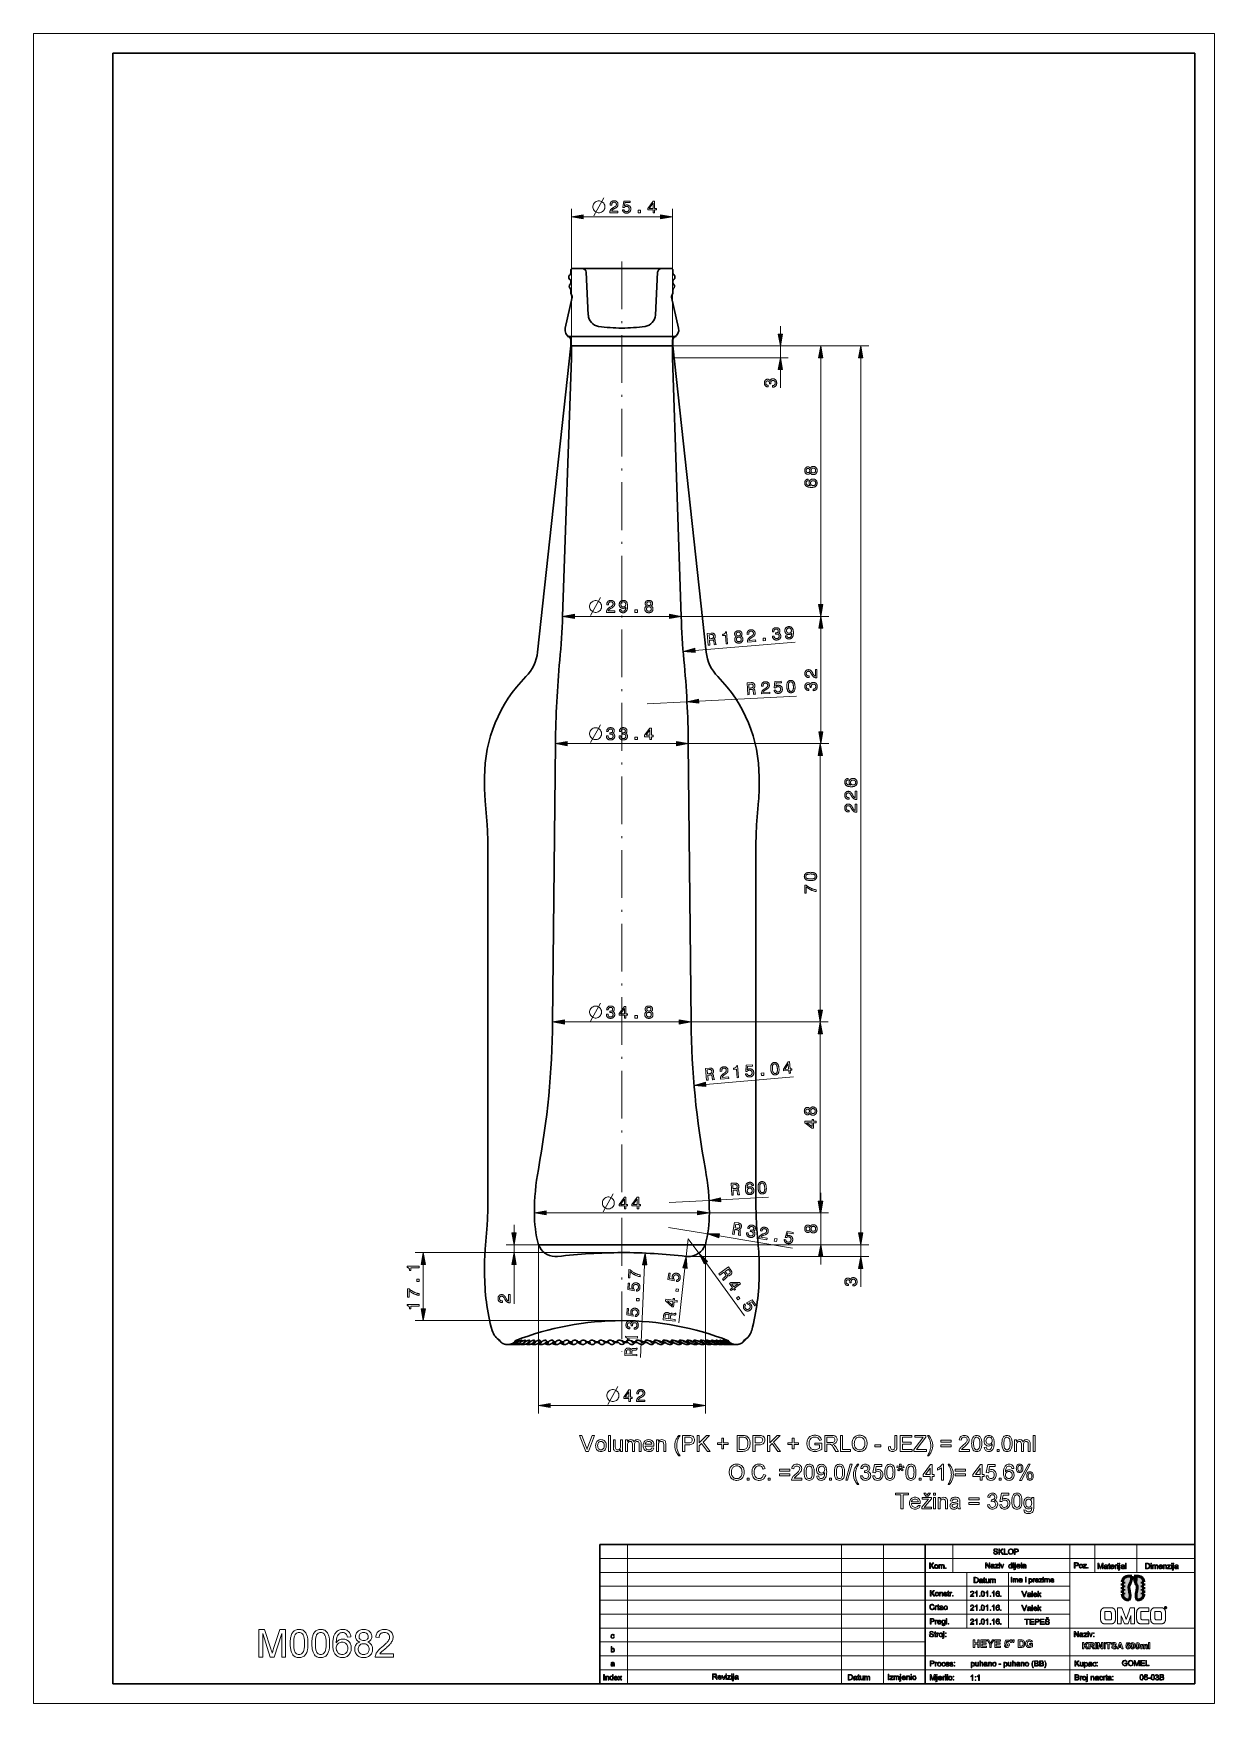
# Model space of a CAD drawing. Extents: x 0 to 297, y 0 to 420.
import ezdxf

# ---------------------------------------------------------------- set-up
doc = ezdxf.new("R2010")
doc.units = 0
doc.linetypes.add('DASHDOT', pattern=[18.5, 12, -3, 0.5, -3])

msp = doc.modelspace()

# ---------------------------------------------------------------- linework, layer by layer
at = {"color": 7, "lineweight": 13}
for p, q in [((0, 0), (0, 420)), ((0, 420), (297, 420)), ((297, 0), (297, 420)), ((135.26, 341.4), (135.26, 375.89)), ((160.66, 341.4), (160.66, 375.89)), ((160.66, 341.4), (189.81, 341.4)), ((160.66, 341.4), (199.96, 341.4)), ((160.71, 341.4), (210.02, 341.4)), ((160.66, 338.4), (189.81, 338.4)), ((197.96, 276.36), (197.96, 338.45)), ((208.02, 118.36), (208.02, 338.45)), ((136.02, 273.4), (159.91, 273.4)), ((162.86, 273.4), (199.96, 273.4)), ((162.86, 273.4), (200, 273.4)), ((198, 244.36), (198, 270.45)), ((166.32, 264.85), (191.56, 266.92)), ((167.29, 252.07), (191.9, 253.35)), ((134.22, 241.4), (161.71, 241.4)), ((164.66, 241.4), (200, 241.4)), ((164.66, 241.4), (199.86, 241.4)), ((197.86, 174.36), (197.86, 238.45)), ((133.52, 171.4), (162.41, 171.4)), ((165.36, 171.4), (199.86, 171.4)), ((165.36, 171.4), (199.86, 171.4)), ((197.86, 126.36), (197.86, 168.45)), ((169.06, 155.72), (191.14, 157.58)), ((128.92, 123.4), (167.01, 123.4)), ((169.96, 123.4), (199.86, 123.4)), ((169.96, 123.4), (199.96, 123.4)), ((147.96, 113.4), (96.03, 113.4)), ((147.96, 113.4), (118.85, 113.4)), ((126.96, 115.4), (126.96, 72.96)), ((168.91, 115.4), (199.96, 115.4)), ((168.96, 115.4), (210.02, 115.4)), ((168.96, 115.4), (210.02, 115.4)), ((168.96, 115.4), (168.96, 72.96)), ((153.67, 110.32), (152.67, 87.03)), ((164.67, 112.4), (210.02, 112.4)), ((147.96, 96.3), (96.03, 96.3)), ((129.92, 74.96), (166.01, 74.96)), ((149.42, 40), (149.42, 5)), ((203.21, 40), (203.21, 5)), ((213.71, 40), (213.71, 5)), ((260.61, 40), (260.61, 5)), ((142.42, 36.5), (292, 36.5)), ((292, 33), (142.42, 33)), ((142.42, 29.5), (260.61, 29.5)), ((142.42, 26), (260.61, 26)), ((142.42, 22.5), (260.61, 22.5)), ((142.42, 19), (292, 19)), ((224.21, 15.5), (142.42, 15.5)), ((142.42, 12), (292, 12)), ((142.42, 8.5), (292, 8.5)), ((0, 0), (297, 0))]:
    msp.add_line(p, q, dxfattribs=at)
at = {"color": 7, "lineweight": 30}
for p, q in [((20, 5), (20, 415)), ((20, 415), (292, 415)), ((292, 5), (292, 415)), ((135.61, 360.9), (160.31, 360.9)), ((135.11, 341.4), (126.76, 264.4)), ((134.31, 343.8), (161.61, 343.8)), ((135.21, 341.4), (160.71, 341.4)), ((135.26, 341.4), (160.66, 341.4)), ((160.81, 341.4), (169.16, 264.4)), ((135.26, 338.4), (133.06, 273.4)), ((160.66, 338.4), (162.86, 273.4)), ((131.26, 241.4), (130.56, 171.4)), ((164.66, 241.4), (165.36, 171.4)), ((114.24, 124.3), (114.24, 217)), ((181.69, 124.3), (181.69, 217)), ((126.96, 115.4), (168.96, 115.4)), ((127.01, 115.4), (168.91, 115.4)), ((142.42, 40), (292, 40)), ((142.42, 40), (142.42, 5)), ((224.21, 40), (224.21, 5)), ((20, 5), (292, 5))]:
    msp.add_line(p, q, dxfattribs=at)
at = {"color": 7, "lineweight": 13, "ltscale": 0.487279}
msp.add_line((138.22, 373.89), (157.71, 373.89), dxfattribs=at)
at = {"color": 7, "linetype": 'DASHDOT', "lineweight": 13}
msp.add_line((147.96, 362.62), (147.96, 88.58), dxfattribs=at)
at = {"color": 7, "lineweight": 30, "ltscale": 0.002516}
for p, q in [((134.62, 358.69), (134.62, 358.79)), ((161.3, 358.69), (161.3, 358.79)), ((134.75, 356.36), (134.77, 356.26)), ((161.18, 356.36), (161.16, 356.26))]:
    msp.add_line(p, q, dxfattribs=at)
at = {"color": 7, "lineweight": 30, "ltscale": 0.002517}
for p, q in [((134.62, 358.59), (134.62, 358.69)), ((161.3, 358.59), (161.3, 358.69)), ((134.77, 356.26), (134.79, 356.16)), ((161.16, 356.26), (161.14, 356.16))]:
    msp.add_line(p, q, dxfattribs=at)
at = {"color": 7, "lineweight": 30, "ltscale": 0.000396191}
msp.add_line((134.63, 358.57), (134.62, 358.59), dxfattribs=at)
at = {"color": 7, "lineweight": 30, "ltscale": 0.008483}
for p, q in [((134.74, 359.08), (134.97, 359.32)), ((161.19, 359.08), (160.95, 359.32))]:
    msp.add_line(p, q, dxfattribs=at)
at = {"color": 7, "lineweight": 30, "ltscale": 0.00080963}
for p, q in [((134.83, 358.24), (134.86, 358.23)), ((161.1, 358.24), (161.07, 358.23))]:
    msp.add_line(p, q, dxfattribs=at)
at = {"color": 7, "lineweight": 13, "ltscale": 0.00019895}
msp.add_line((135.05, 357.98), (135.05, 357.98), dxfattribs=at)
at = {"color": 7, "lineweight": 30, "ltscale": 0.018259}
for p, q in [((135.11, 359.67), (135.11, 360.4)), ((160.81, 359.67), (160.81, 360.4))]:
    msp.add_line(p, q, dxfattribs=at)
at = {"color": 7, "lineweight": 30, "ltscale": 0.012944}
msp.add_line((135.11, 357.27), (135.11, 357.79), dxfattribs=at)
at = {"color": 7, "lineweight": 30, "ltscale": 0.499948}
msp.add_line((137.96, 360.9), (157.96, 360.9), dxfattribs=at)
at = {"color": 7, "lineweight": 30, "ltscale": 0.27056}
for p, q in [((139.53, 349.15), (138.96, 359.95)), ((156.4, 349.15), (156.96, 359.95))]:
    msp.add_line(p, q, dxfattribs=at)
at = {"color": 7, "lineweight": 30, "ltscale": 0.012943}
msp.add_line((160.81, 357.27), (160.81, 357.79), dxfattribs=at)
at = {"color": 7, "lineweight": 30, "ltscale": 0.009608}
msp.add_line((160.86, 357.11), (161.07, 356.79), dxfattribs=at)
at = {"color": 7, "lineweight": 30, "ltscale": 0.00834}
msp.add_line((160.87, 359.49), (161.11, 359.25), dxfattribs=at)
at = {"color": 7, "lineweight": 13, "ltscale": 0.000118295}
msp.add_line((161.3, 358.79), (161.3, 358.79), dxfattribs=at)
at = {"color": 7, "lineweight": 30, "ltscale": 0.00249}
for p, q in [((161.3, 358.79), (161.3, 358.7)), ((161.3, 358.7), (161.3, 358.6)), ((134.75, 356.34), (134.77, 356.24))]:
    msp.add_line(p, q, dxfattribs=at)
at = {"color": 7, "lineweight": 13, "ltscale": 0.000170982}
msp.add_line((161.3, 358.6), (161.3, 358.59), dxfattribs=at)
at = {"color": 7, "lineweight": 30, "ltscale": 0.000565647}
msp.add_line((161.3, 358.57), (161.3, 358.6), dxfattribs=at)
at = {"color": 7, "lineweight": 30, "ltscale": 0.000394666}
msp.add_line((161.3, 358.57), (161.3, 358.59), dxfattribs=at)
at = {"color": 7, "lineweight": 30, "ltscale": 0.200611}
for p, q in [((135.46, 353.67), (133.71, 345.84)), ((160.47, 353.67), (162.22, 345.84))]:
    msp.add_line(p, q, dxfattribs=at)
at = {"color": 7, "lineweight": 13, "ltscale": 0.000681633}
msp.add_line((134.75, 356.36), (134.75, 356.34), dxfattribs=at)
at = {"color": 7, "lineweight": 30, "ltscale": 0.002491}
msp.add_line((134.77, 356.24), (134.79, 356.14), dxfattribs=at)
at = {"color": 7, "lineweight": 13, "ltscale": 0.000629817}
msp.add_line((134.79, 356.16), (134.79, 356.14), dxfattribs=at)
at = {"color": 7, "lineweight": 30, "ltscale": 0.009768}
for p, q in [((134.81, 356.66), (135.03, 356.99)), ((161.12, 356.66), (160.9, 356.99))]:
    msp.add_line(p, q, dxfattribs=at)
at = {"color": 7, "lineweight": 30, "ltscale": 0.018459}
for p, q in [((135.11, 354.8), (135.11, 355.54)), ((160.81, 354.8), (160.81, 355.54))]:
    msp.add_line(p, q, dxfattribs=at)
at = {"color": 7, "lineweight": 30, "ltscale": 0.022939}
for p, q in [((135.45, 353.84), (135.13, 354.7)), ((160.48, 353.84), (160.8, 354.7))]:
    msp.add_line(p, q, dxfattribs=at)
at = {"color": 7, "lineweight": 13, "ltscale": 0.05114}
msp.add_line((187.81, 344.36), (187.81, 346.4), dxfattribs=at)
at = {"color": 7, "lineweight": 30, "ltscale": 0.04}
for p, q in [((135.11, 341.4), (135.11, 343)), ((160.81, 341.4), (160.81, 343))]:
    msp.add_line(p, q, dxfattribs=at)
at = {"color": 7, "lineweight": 30, "ltscale": 0.037363}
for p, q in [((135.21, 341.4), (135.21, 342.9)), ((160.71, 341.4), (160.71, 342.9))]:
    msp.add_line(p, q, dxfattribs=at)
at = {"color": 7, "lineweight": 30, "ltscale": 0.075}
for p, q in [((135.26, 338.4), (135.26, 341.4)), ((160.66, 338.4), (160.66, 341.4))]:
    msp.add_line(p, q, dxfattribs=at)
at = {"color": 7, "lineweight": 13, "ltscale": 0.075}
for p, q in [((187.81, 338.4), (187.81, 341.4)), ((208.02, 112.4), (208.02, 115.4))]:
    msp.add_line(p, q, dxfattribs=at)
at = {"color": 7, "lineweight": 13, "ltscale": 0.115246}
msp.add_line((187.81, 330.84), (187.81, 335.45), dxfattribs=at)
at = {"color": 7, "lineweight": 13, "ltscale": 0.25}
for p, q in [((154.35, 251.39), (164.34, 251.91)), ((159.89, 126.01), (169.88, 126.54)), ((159.66, 119.72), (169.53, 118.09))]:
    msp.add_line(p, q, dxfattribs=at)
at = {"color": 7, "lineweight": 30, "ltscale": 0.05}
for p, q in [((113.44, 231), (113.44, 233)), ((182.49, 231), (182.49, 233)), ((113.44, 108.3), (113.44, 110.3)), ((182.49, 108.3), (182.49, 110.3))]:
    msp.add_line(p, q, dxfattribs=at)
at = {"color": 7, "lineweight": 30, "ltscale": 0.151327}
for p, q in [((114.08, 220.98), (113.6, 227.02)), ((181.85, 220.98), (182.33, 227.02))]:
    msp.add_line(p, q, dxfattribs=at)
at = {"color": 7, "lineweight": 13, "ltscale": 0.30114}
msp.add_line((172.83, 126.69), (184.86, 127.32), dxfattribs=at)
at = {"color": 7, "lineweight": 13, "ltscale": 0.051139}
for p, q in [((197.96, 126.36), (197.96, 128.4)), ((120.85, 118.36), (120.85, 120.4)), ((208.02, 118.36), (208.02, 120.4)), ((197.96, 110.4), (197.96, 112.45))]:
    msp.add_line(p, q, dxfattribs=at)
at = {"color": 7, "lineweight": 13, "ltscale": 0.2}
msp.add_line((197.96, 115.4), (197.96, 123.4), dxfattribs=at)
at = {"color": 7, "lineweight": 30, "ltscale": 0.151328}
for p, q in [((114.08, 120.32), (113.6, 114.28)), ((181.85, 120.32), (182.33, 114.28))]:
    msp.add_line(p, q, dxfattribs=at)
at = {"color": 7, "lineweight": 13, "ltscale": 0.466925}
msp.add_line((172.44, 117.6), (190.87, 114.55), dxfattribs=at)
at = {"color": 7, "lineweight": 13, "ltscale": 0.203969}
msp.add_line((127.01, 115.4), (118.85, 115.4), dxfattribs=at)
at = {"color": 7, "lineweight": 13, "ltscale": 0.05}
msp.add_line((120.85, 113.4), (120.85, 115.4), dxfattribs=at)
at = {"color": 7, "lineweight": 13, "ltscale": 0.1125}
for q in [(164.17, 112.43), (167.32, 113.27)]:
    msp.add_line((164.67, 116.9), q, dxfattribs=at)
at = {"color": 7, "lineweight": 13, "ltscale": 0.279779}
msp.add_line((98.03, 99.26), (98.03, 110.45), dxfattribs=at)
at = {"color": 7, "lineweight": 13, "ltscale": 0.247632}
msp.add_line((120.85, 100.54), (120.85, 110.45), dxfattribs=at)
at = {"color": 7, "lineweight": 13, "ltscale": 0.345534}
msp.add_line((163.83, 109.49), (162.28, 95.76), dxfattribs=at)
at = {"color": 7, "lineweight": 13, "ltscale": 0.412886}
msp.add_line((169.06, 110.88), (178.8, 97.54), dxfattribs=at)
at = {"color": 7, "lineweight": 13, "ltscale": 0.11579}
msp.add_line((208.02, 104.82), (208.02, 109.45), dxfattribs=at)
at = {"color": 7, "lineweight": 30, "ltscale": 0.00125}
for p, q in [((115.31, 93.8), (115.36, 93.8)), ((180.56, 93.8), (180.61, 93.8))]:
    msp.add_line(p, q, dxfattribs=at)
at = {"color": 7, "lineweight": 30, "ltscale": 0.002239}
msp.add_line((122.64, 91), (122.72, 91.04), dxfattribs=at)
at = {"color": 7, "lineweight": 13, "ltscale": 0.002928}
msp.add_line((122.82, 91.08), (122.7, 91.08), dxfattribs=at)
at = {"color": 7, "lineweight": 30, "ltscale": 0.002774}
msp.add_line((122.82, 91.08), (122.72, 91.04), dxfattribs=at)
at = {"color": 7, "lineweight": 13, "ltscale": 0.006164}
msp.add_line((123.83, 91.08), (123.58, 91.08), dxfattribs=at)
at = {"color": 7, "lineweight": 30, "ltscale": 0.002581}
msp.add_line((123.83, 91.08), (123.74, 91.04), dxfattribs=at)
at = {"color": 7, "lineweight": 13, "ltscale": 0.009176}
msp.add_line((125.02, 91.08), (124.66, 91.08), dxfattribs=at)
at = {"color": 7, "lineweight": 30, "ltscale": 0.002199}
msp.add_line((124.71, 91.18), (124.75, 91.26), dxfattribs=at)
at = {"color": 7, "lineweight": 30, "ltscale": 0.002378}
msp.add_line((125.02, 91.08), (124.94, 91.04), dxfattribs=at)
at = {"color": 7, "lineweight": 30, "ltscale": 0.004068}
msp.add_line((125.9, 91.06), (125.98, 91.2), dxfattribs=at)
at = {"color": 7, "lineweight": 13, "ltscale": 0.011895}
msp.add_line((126.39, 91.08), (125.92, 91.08), dxfattribs=at)
at = {"color": 7, "lineweight": 30, "ltscale": 0.002167}
msp.add_line((126.39, 91.08), (126.32, 91.04), dxfattribs=at)
at = {"color": 7, "lineweight": 30, "ltscale": 0.005435}
msp.add_line((127.28, 90.95), (127.4, 91.13), dxfattribs=at)
at = {"color": 7, "lineweight": 13, "ltscale": 0.014118}
msp.add_line((127.93, 91.08), (127.36, 91.08), dxfattribs=at)
at = {"color": 7, "lineweight": 30, "ltscale": 0.001955}
msp.add_line((127.93, 91.08), (127.86, 91.04), dxfattribs=at)
at = {"color": 7, "lineweight": 30, "ltscale": 0.001784}
msp.add_line((128.5, 90.54), (128.56, 90.51), dxfattribs=at)
at = {"color": 7, "lineweight": 30, "ltscale": 0.00192}
msp.add_line((128.87, 90.8), (128.79, 90.8), dxfattribs=at)
at = {"color": 7, "lineweight": 30, "ltscale": 0.006351}
msp.add_line((128.83, 90.86), (128.98, 91.07), dxfattribs=at)
at = {"color": 7, "lineweight": 30, "ltscale": 0.000579792}
msp.add_line((128.99, 91.08), (128.98, 91.07), dxfattribs=at)
at = {"color": 7, "lineweight": 13, "ltscale": 0.015442}
msp.add_line((129.61, 91.08), (128.99, 91.08), dxfattribs=at)
at = {"color": 7, "lineweight": 30, "ltscale": 0.001749}
msp.add_line((129.61, 91.08), (129.56, 91.04), dxfattribs=at)
at = {"color": 7, "lineweight": 30, "ltscale": 0.00705}
msp.add_line((130.56, 90.78), (130.73, 91.01), dxfattribs=at)
at = {"color": 7, "lineweight": 30, "ltscale": 0.005998}
msp.add_line((130.81, 90.8), (130.57, 90.8), dxfattribs=at)
at = {"color": 7, "lineweight": 13, "ltscale": 0.016648}
msp.add_line((131.44, 91.08), (130.77, 91.08), dxfattribs=at)
at = {"color": 7, "lineweight": 30, "ltscale": 0.001557}
msp.add_line((131.44, 91.08), (131.4, 91.04), dxfattribs=at)
at = {"color": 7, "lineweight": 30, "ltscale": 0.007625}
msp.add_line((132.43, 90.72), (132.62, 90.95), dxfattribs=at)
at = {"color": 7, "lineweight": 30, "ltscale": 0.009644}
msp.add_line((132.89, 90.8), (132.5, 90.8), dxfattribs=at)
at = {"color": 7, "lineweight": 13, "ltscale": 0.017727}
msp.add_line((133.39, 91.08), (132.68, 91.08), dxfattribs=at)
at = {"color": 7, "lineweight": 30, "ltscale": 0.001393}
msp.add_line((133.39, 91.08), (133.36, 91.04), dxfattribs=at)
at = {"color": 7, "lineweight": 30, "ltscale": 0.008103}
msp.add_line((134.45, 90.67), (134.66, 90.91), dxfattribs=at)
at = {"color": 7, "lineweight": 30, "ltscale": 0.01278}
msp.add_line((135.07, 90.8), (134.56, 90.8), dxfattribs=at)
at = {"color": 7, "lineweight": 30, "ltscale": 0.000592095}
msp.add_line((134.67, 90.93), (134.66, 90.91), dxfattribs=at)
at = {"color": 7, "lineweight": 13, "ltscale": 0.004872}
msp.add_line((134.9, 91.08), (134.7, 91.08), dxfattribs=at)
at = {"color": 7, "lineweight": 13, "ltscale": 0.0138}
msp.add_line((135.45, 91.08), (134.9, 91.08), dxfattribs=at)
at = {"color": 7, "lineweight": 30, "ltscale": 0.001275}
msp.add_line((135.45, 91.08), (135.44, 91.04), dxfattribs=at)
at = {"color": 7, "lineweight": 30, "ltscale": 0.008494}
msp.add_line((136.58, 90.62), (136.81, 90.88), dxfattribs=at)
at = {"color": 7, "lineweight": 30, "ltscale": 0.01543}
msp.add_line((137.36, 90.8), (136.74, 90.8), dxfattribs=at)
at = {"color": 7, "lineweight": 13, "ltscale": 0.019474}
msp.add_line((137.61, 91.08), (136.83, 91.08), dxfattribs=at)
at = {"color": 7, "lineweight": 30, "ltscale": 0.001218}
msp.add_line((137.61, 91.08), (137.6, 91.04), dxfattribs=at)
at = {"color": 7, "lineweight": 30, "ltscale": 0.008808}
msp.add_line((138.83, 90.59), (139.07, 90.85), dxfattribs=at)
at = {"color": 7, "lineweight": 30, "ltscale": 0.01755}
msp.add_line((139.73, 90.8), (139.03, 90.8), dxfattribs=at)
at = {"color": 7, "lineweight": 13, "ltscale": 0.020128}
msp.add_line((139.84, 91.08), (139.04, 91.08), dxfattribs=at)
at = {"color": 7, "lineweight": 30, "ltscale": 0.001234}
msp.add_line((139.84, 91.08), (139.85, 91.04), dxfattribs=at)
at = {"color": 7, "lineweight": 30, "ltscale": 0.009055}
msp.add_line((141.16, 90.57), (141.42, 90.83), dxfattribs=at)
at = {"color": 7, "lineweight": 13, "ltscale": 0.02063}
msp.add_line((142.14, 91.08), (141.32, 91.08), dxfattribs=at)
at = {"color": 7, "lineweight": 30, "ltscale": 0.019173}
msp.add_line((142.16, 90.8), (141.39, 90.8), dxfattribs=at)
at = {"color": 7, "lineweight": 30, "ltscale": 0.001319}
msp.add_line((142.14, 91.08), (142.16, 91.04), dxfattribs=at)
at = {"color": 7, "lineweight": 30, "ltscale": 0.009232}
msp.add_line((143.57, 90.55), (143.83, 90.81), dxfattribs=at)
at = {"color": 7, "lineweight": 13, "ltscale": 0.020973}
msp.add_line((144.48, 91.08), (143.65, 91.08), dxfattribs=at)
at = {"color": 7, "lineweight": 30, "ltscale": 0.020302}
msp.add_line((144.63, 90.8), (143.82, 90.8), dxfattribs=at)
at = {"color": 7, "lineweight": 30, "ltscale": 0.001459}
msp.add_line((144.48, 91.08), (144.52, 91.04), dxfattribs=at)
at = {"color": 7, "lineweight": 13, "ltscale": 0.021158}
msp.add_line((146.85, 91.08), (146.01, 91.08), dxfattribs=at)
at = {"color": 7, "lineweight": 30, "ltscale": 0.009346}
msp.add_line((146.03, 90.54), (146.3, 90.8), dxfattribs=at)
at = {"color": 7, "lineweight": 30, "ltscale": 0.021078}
msp.add_line((147.13, 90.8), (146.29, 90.8), dxfattribs=at)
at = {"color": 7, "lineweight": 30, "ltscale": 0.001636}
msp.add_line((146.85, 91.08), (146.9, 91.04), dxfattribs=at)
at = {"color": 7, "lineweight": 30, "ltscale": 0.017677}
msp.add_line((147.4, 90.54), (146.9, 91.04), dxfattribs=at)
at = {"color": 7, "lineweight": 13, "ltscale": 0.027462}
msp.add_line((148.53, 90.54), (147.75, 91.31), dxfattribs=at)
at = {"color": 7, "lineweight": 13, "ltscale": 0.021181}
msp.add_line((149.23, 91.08), (148.38, 91.08), dxfattribs=at)
at = {"color": 7, "lineweight": 30, "ltscale": 0.009394}
msp.add_line((148.53, 90.54), (148.79, 90.8), dxfattribs=at)
at = {"color": 7, "lineweight": 30, "ltscale": 0.018678}
msp.add_line((149.54, 90.8), (148.79, 90.8), dxfattribs=at)
at = {"color": 7, "lineweight": 30, "ltscale": 0.000410107}
msp.add_line((149.23, 91.08), (149.24, 91.07), dxfattribs=at)
at = {"color": 7, "lineweight": 13, "ltscale": 0.021043}
msp.add_line((151.6, 91.08), (150.76, 91.08), dxfattribs=at)
at = {"color": 7, "lineweight": 30, "ltscale": 0.009378}
msp.add_line((151.04, 90.54), (151.31, 90.8), dxfattribs=at)
at = {"color": 7, "lineweight": 30, "ltscale": 0.015944}
msp.add_line((151.93, 90.8), (151.29, 90.8), dxfattribs=at)
at = {"color": 7, "lineweight": 13, "ltscale": 0.020745}
msp.add_line((153.94, 91.08), (153.11, 91.08), dxfattribs=at)
at = {"color": 7, "lineweight": 30, "ltscale": 0.00885}
msp.add_line((153.55, 90.55), (153.8, 90.8), dxfattribs=at)
at = {"color": 7, "lineweight": 30, "ltscale": 0.012939}
msp.add_line((154.29, 90.8), (153.77, 90.8), dxfattribs=at)
at = {"color": 7, "lineweight": 13, "ltscale": 0.019876}
msp.add_line((156.22, 91.08), (155.42, 91.08), dxfattribs=at)
at = {"color": 7, "lineweight": 30, "ltscale": 0.00817}
msp.add_line((156.03, 90.57), (156.26, 90.8), dxfattribs=at)
at = {"color": 7, "lineweight": 30, "ltscale": 0.009678}
msp.add_line((156.59, 90.8), (156.2, 90.8), dxfattribs=at)
at = {"color": 7, "lineweight": 13, "ltscale": 0.018919}
msp.add_line((158.43, 91.08), (157.68, 91.08), dxfattribs=at)
at = {"color": 7, "lineweight": 30, "ltscale": 0.007216}
msp.add_line((158.48, 90.59), (158.68, 90.8), dxfattribs=at)
at = {"color": 7, "lineweight": 30, "ltscale": 0.006279}
msp.add_line((158.82, 90.8), (158.57, 90.8), dxfattribs=at)
at = {"color": 7, "lineweight": 13, "ltscale": 0.01772}
msp.add_line((160.57, 91.08), (159.86, 91.08), dxfattribs=at)
at = {"color": 7, "lineweight": 30, "ltscale": 0.002699}
msp.add_line((160.96, 90.8), (160.85, 90.8), dxfattribs=at)
at = {"color": 7, "lineweight": 30, "ltscale": 0.005094}
msp.add_line((160.86, 90.62), (161, 90.77), dxfattribs=at)
at = {"color": 7, "lineweight": 13, "ltscale": 0.016308}
msp.add_line((162.6, 91.08), (161.95, 91.08), dxfattribs=at)
at = {"color": 7, "lineweight": 30, "ltscale": 0.000715569}
msp.add_line((163.17, 90.67), (163.19, 90.69), dxfattribs=at)
at = {"color": 7, "lineweight": 13, "ltscale": 0.014642}
msp.add_line((164.52, 91.08), (163.94, 91.08), dxfattribs=at)
at = {"color": 7, "lineweight": 13, "ltscale": 0.012789}
msp.add_line((166.31, 91.08), (165.8, 91.08), dxfattribs=at)
at = {"color": 7, "lineweight": 13, "ltscale": 0.010745}
msp.add_line((167.96, 91.08), (167.53, 91.08), dxfattribs=at)
at = {"color": 7, "lineweight": 13, "ltscale": 0.008505}
msp.add_line((169.45, 91.08), (169.11, 91.08), dxfattribs=at)
at = {"color": 7, "lineweight": 13, "ltscale": 0.006148}
msp.add_line((170.77, 91.08), (170.52, 91.08), dxfattribs=at)
at = {"color": 7, "lineweight": 13, "ltscale": 0.003598}
msp.add_line((171.91, 91.08), (171.77, 91.08), dxfattribs=at)
at = {"color": 7, "lineweight": 30, "ltscale": 0.006154}
msp.add_line((171.77, 91.08), (172, 91.01), dxfattribs=at)
at = {"color": 7, "lineweight": 13, "ltscale": 0.00092926}
msp.add_line((172.87, 91.08), (172.83, 91.08), dxfattribs=at)
at = {"color": 7, "lineweight": 30, "ltscale": 0.001837}
msp.add_line((172.83, 91.08), (172.9, 91.06), dxfattribs=at)
at = {"color": 7, "lineweight": 30, "ltscale": 0.005884}
msp.add_line((174.41, 91.24), (174.19, 91.31), dxfattribs=at)
at = {"color": 7, "lineweight": 30, "ltscale": 0.000441993}
msp.add_line((174.53, 91.31), (174.51, 91.31), dxfattribs=at)
at = {"color": 7, "lineweight": 30, "ltscale": 0.003718}
msp.add_line((174.77, 91.26), (174.63, 91.31), dxfattribs=at)
at = {"color": 7, "lineweight": 13, "ltscale": 0.175}
for p, q in [((231.21, 40), (231.21, 33)), ((266.91, 40), (266.91, 33)), ((277.41, 40), (277.41, 33))]:
    msp.add_line(p, q, dxfattribs=at)
at = {"color": 7, "lineweight": 13, "ltscale": 0.35}
for p, q in [((234.71, 33), (234.71, 19)), ((245.21, 33), (245.21, 19))]:
    msp.add_line(p, q, dxfattribs=at)
at = {"color": 7, "lineweight": 13}
for points in [[(140.89, 374.14), (142.59, 377.14), (143.44, 378.64)], [(134.83, 358.24), (134.83, 358.21), (134.85, 358.18), (134.86, 358.14), (134.89, 358.11), (134.91, 358.09), (134.93, 358.07), (134.98, 358.02), (135.05, 357.98)], [(135.05, 357.98), (134.99, 358.02), (134.94, 358.06), (134.92, 358.08), (134.9, 358.1), (134.88, 358.13), (134.87, 358.16), (134.86, 358.2), (134.86, 358.23)], [(135.04, 355.74), (135, 355.78), (134.97, 355.82), (134.95, 355.85), (134.94, 355.87), (134.93, 355.89), (134.93, 355.91), (134.93, 355.93)], [(140.06, 273.65), (141.76, 276.65), (142.61, 278.15)], [(140.06, 241.65), (141.76, 244.65), (142.61, 246.15)], [(140.06, 171.65), (141.76, 174.65), (142.61, 176.15)], [(143.26, 123.65), (144.96, 126.65), (145.81, 128.15)], [(144.41, 75.21), (146.11, 78.21), (146.96, 79.71)], [(268.34, 22.97), (268.34, 23.02), (268.35, 23.15), (268.37, 23.21), (268.38, 23.27), (268.39, 23.32), (268.41, 23.38), (268.43, 23.43), (268.45, 23.48), (268.47, 23.53), (268.5, 23.57), (268.52, 23.61), (268.55, 23.66), (268.57, 23.69), (268.6, 23.73), (268.63, 23.77), (268.66, 23.8), (268.69, 23.83), (268.73, 23.86), (268.76, 23.89), (268.79, 23.92), (268.83, 23.94), (268.87, 23.96), (268.91, 23.99), (268.95, 24), (268.99, 24.02), (269.03, 24.04), (269.08, 24.05), (269.12, 24.07), (269.17, 24.08), (269.22, 24.09), (269.27, 24.1), (269.32, 24.1), (269.38, 24.11), (269.43, 24.11), (269.48, 24.11)], [(268.34, 21.23), (268.34, 22.1), (268.34, 22.31), (268.34, 22.84), (268.34, 22.97)], [(269.41, 20.04), (269.36, 20.04), (269.29, 20.05), (269.24, 20.05), (269.18, 20.07), (269.13, 20.08), (269.08, 20.09), (269.03, 20.11), (268.98, 20.13), (268.94, 20.15), (268.89, 20.17), (268.85, 20.19), (268.81, 20.22), (268.77, 20.24), (268.74, 20.27), (268.7, 20.3), (268.67, 20.33), (268.64, 20.36), (268.61, 20.39), (268.58, 20.42), (268.55, 20.46), (268.53, 20.5), (268.5, 20.53), (268.48, 20.57), (268.46, 20.62), (268.44, 20.66), (268.42, 20.7), (268.41, 20.75), (268.39, 20.8), (268.38, 20.85), (268.37, 20.9), (268.36, 20.95), (268.35, 21.01), (268.34, 21.06), (268.34, 21.12), (268.34, 21.23)], [(269.5, 23.14), (269.48, 23.14), (269.46, 23.13), (269.44, 23.12), (269.42, 23.11), (269.41, 23.1), (269.4, 23.09), (269.39, 23.08), (269.38, 23.06), (269.38, 23.05), (269.37, 23.03), (269.37, 23.01), (269.37, 23.01)], [(269.37, 23.01), (269.37, 22.27), (269.37, 22.06), (269.37, 21.63), (269.37, 21.54)], [(269.37, 21.54), (269.38, 21.46), (269.38, 21.42), (269.4, 21.38), (269.41, 21.34), (269.42, 21.31), (269.43, 21.28), (269.45, 21.25), (269.47, 21.22), (269.48, 21.2), (269.5, 21.18), (269.52, 21.16), (269.54, 21.14), (269.57, 21.13), (269.59, 21.12), (269.61, 21.1), (269.64, 21.09), (269.66, 21.09), (269.69, 21.08), (269.72, 21.08), (269.77, 21.07)], [(269.48, 24.11), (270.24, 24.11), (270.94, 24.11), (271.01, 24.11)], [(270.64, 23.14), (270.07, 23.14), (269.5, 23.14)], [(269.77, 21.07), (270.34, 21.07), (270.91, 21.07)], [(271.04, 22.67), (271.03, 22.75), (271.03, 22.79), (271.02, 22.83), (271.01, 22.87), (270.99, 22.91), (270.98, 22.94), (270.96, 22.97), (270.95, 22.99), (270.93, 23.02), (270.91, 23.04), (270.89, 23.06), (270.87, 23.07), (270.85, 23.09), (270.82, 23.1), (270.8, 23.11), (270.78, 23.12), (270.75, 23.13), (270.72, 23.14), (270.69, 23.14), (270.64, 23.14)], [(270.91, 21.07), (270.93, 21.08), (270.95, 21.08), (270.98, 21.09), (270.99, 21.1), (271, 21.11), (271.01, 21.12), (271.02, 21.13), (271.03, 21.15), (271.04, 21.16), (271.04, 21.18), (271.04, 21.2), (271.04, 21.21)], [(272.08, 21.18), (272.07, 21.13), (272.06, 21), (272.05, 20.94), (272.04, 20.88), (272.02, 20.83), (272, 20.77), (271.99, 20.72), (271.97, 20.67), (271.94, 20.62), (271.92, 20.58), (271.9, 20.53), (271.87, 20.49), (271.85, 20.45), (271.82, 20.42), (271.79, 20.38), (271.76, 20.35), (271.73, 20.32), (271.69, 20.29), (271.66, 20.26), (271.62, 20.23), (271.59, 20.21), (271.55, 20.19), (271.51, 20.16), (271.47, 20.14), (271.43, 20.13), (271.39, 20.11), (271.34, 20.1), (271.3, 20.08), (271.25, 20.07), (271.2, 20.06), (271.15, 20.05), (271.1, 20.05), (271.04, 20.04), (270.99, 20.04), (270.94, 20.04)], [(271.01, 24.11), (271.05, 24.11), (271.11, 24.1), (271.16, 24.09), (271.22, 24.08), (271.27, 24.07), (271.32, 24.06), (271.37, 24.04), (271.42, 24.02), (271.47, 24), (271.51, 23.98), (271.55, 23.96), (271.59, 23.93), (271.63, 23.91), (271.67, 23.88), (271.7, 23.85), (271.74, 23.82), (271.77, 23.79), (271.8, 23.76), (271.83, 23.73), (271.86, 23.69), (271.88, 23.65), (271.91, 23.61), (271.93, 23.58), (271.95, 23.53), (271.97, 23.49), (271.99, 23.45), (272, 23.4), (272.02, 23.35), (272.03, 23.3), (272.04, 23.25), (272.05, 23.2), (272.06, 23.14), (272.07, 23.09), (272.07, 23.03), (272.08, 22.91)], [(271.04, 21.21), (271.04, 21.94), (271.04, 22.15), (271.04, 22.58), (271.04, 22.67)], [(272.08, 22.91), (272.08, 22.04), (272.08, 21.83), (272.08, 21.31), (272.08, 21.18)], [(272.59, 20.04), (272.59, 22.07), (272.59, 22.41), (272.59, 23.13), (272.59, 24.05), (272.59, 24.11)], [(272.59, 24.11), (273.15, 24.11), (273.7, 24.11)], [(274.31, 20.04), (273.93, 21.06), (273.84, 21.31), (273.61, 21.92), (273.55, 22.07)], [(273.55, 22.07), (273.55, 21.06), (273.55, 20.04)], [(273.7, 24.11), (274.24, 22.61), (274.48, 21.92), (274.77, 21.11)], [(274.77, 21.11), (275.28, 22.61), (275.41, 22.99), (275.72, 23.89), (275.79, 24.11)], [(275.95, 22.17), (275.58, 21.11), (275.48, 20.81), (275.26, 20.18), (275.21, 20.04)], [(275.79, 24.11), (276.34, 24.11), (276.88, 24.11)], [(275.95, 20.04), (275.95, 21.11), (275.95, 22.17)], [(276.88, 24.11), (276.88, 22.07), (276.88, 21.73), (276.88, 21.02), (276.88, 20.09), (276.88, 20.04)], [(278.54, 24.11), (278.43, 24.11), (278.32, 24.09), (278.22, 24.08), (278.13, 24.05), (278.05, 24.02), (277.97, 23.98), (277.89, 23.94), (277.82, 23.89), (277.76, 23.83), (277.7, 23.77), (277.64, 23.7), (277.59, 23.63), (277.55, 23.55), (277.51, 23.46), (277.47, 23.37), (277.45, 23.27), (277.42, 23.18), (277.41, 23.08), (277.4, 23), (277.4, 22.97)], [(277.4, 22.97), (277.4, 22.1), (277.4, 21.79), (277.4, 21.31), (277.4, 21.23)], [(277.4, 21.23), (277.4, 21.17), (277.41, 21.11), (277.42, 20.99), (277.44, 20.89), (277.46, 20.79), (277.49, 20.7), (277.53, 20.61), (277.57, 20.53), (277.62, 20.46), (277.67, 20.39), (277.73, 20.33), (277.79, 20.27), (277.86, 20.22), (277.94, 20.18), (278.02, 20.14), (278.1, 20.11), (278.19, 20.08), (278.28, 20.06), (278.37, 20.05), (278.45, 20.04), (278.47, 20.04)], [(278.44, 23.01), (278.44, 23.04), (278.45, 23.07), (278.47, 23.1), (278.49, 23.12), (278.52, 23.13), (278.55, 23.14), (278.57, 23.14), (278.57, 23.14)], [(278.44, 21.54), (278.44, 22.27), (278.44, 22.64), (278.44, 23.01)], [(278.84, 21.07), (278.78, 21.08), (278.72, 21.09), (278.67, 21.11), (278.63, 21.13), (278.59, 21.16), (278.55, 21.2), (278.52, 21.24), (278.49, 21.29), (278.47, 21.35), (278.45, 21.41), (278.44, 21.48), (278.44, 21.53), (278.44, 21.54)], [(280.47, 24.11), (279.51, 24.11), (278.54, 24.11)], [(278.57, 23.14), (279.52, 23.14), (280.47, 23.14)], [(280.47, 21.07), (279.65, 21.07), (278.84, 21.07)], [(280.47, 23.14), (280.47, 23.63), (280.47, 23.92), (280.47, 24.11)], [(280.47, 20.04), (280.47, 20.56), (280.47, 20.86), (280.47, 21.07)], [(280.92, 22.97), (280.92, 23.02), (280.94, 23.15), (280.95, 23.21), (280.96, 23.27), (280.98, 23.32), (280.99, 23.38), (281.01, 23.43), (281.03, 23.48), (281.05, 23.53), (281.08, 23.57), (281.1, 23.61), (281.13, 23.66), (281.16, 23.69), (281.18, 23.73), (281.21, 23.77), (281.24, 23.8), (281.28, 23.83), (281.31, 23.86), (281.34, 23.89), (281.38, 23.92), (281.41, 23.94), (281.45, 23.96), (281.49, 23.99), (281.53, 24), (281.57, 24.02), (281.62, 24.04), (281.66, 24.05), (281.71, 24.07), (281.75, 24.08), (281.8, 24.09), (281.85, 24.1), (281.91, 24.1), (281.96, 24.11), (282.02, 24.11), (282.06, 24.11)], [(280.92, 21.23), (280.92, 22.1), (280.92, 22.28), (280.92, 22.82), (280.92, 22.97)], [(281.99, 20.04), (281.94, 20.04), (281.88, 20.05), (281.82, 20.05), (281.77, 20.07), (281.71, 20.08), (281.66, 20.09), (281.61, 20.11), (281.57, 20.13), (281.52, 20.15), (281.48, 20.17), (281.44, 20.19), (281.39, 20.22), (281.36, 20.24), (281.32, 20.27), (281.29, 20.3), (281.25, 20.33), (281.22, 20.36), (281.19, 20.39), (281.16, 20.42), (281.14, 20.46), (281.11, 20.5), (281.09, 20.53), (281.06, 20.57), (281.04, 20.62), (281.02, 20.66), (281.01, 20.7), (280.99, 20.75), (280.98, 20.8), (280.96, 20.85), (280.95, 20.9), (280.94, 20.95), (280.93, 21.01), (280.93, 21.06), (280.92, 21.12), (280.92, 21.23)], [(282.09, 23.14), (282.06, 23.14), (282.04, 23.13), (282.02, 23.12), (282, 23.11), (281.99, 23.1), (281.98, 23.09), (281.97, 23.08), (281.96, 23.06), (281.96, 23.05), (281.96, 23.03), (281.95, 23.01), (281.95, 23.01)], [(281.95, 23.01), (281.95, 22.27), (281.95, 21.54)], [(281.95, 21.54), (281.96, 21.46), (281.97, 21.42), (281.98, 21.38), (281.99, 21.34), (282, 21.31), (282.02, 21.28), (282.03, 21.25), (282.05, 21.22), (282.07, 21.2), (282.09, 21.18), (282.11, 21.16), (282.13, 21.14), (282.15, 21.13), (282.17, 21.12), (282.2, 21.1), (282.22, 21.09), (282.25, 21.09), (282.27, 21.08), (282.3, 21.08), (282.35, 21.07)], [(282.06, 24.11), (282.82, 24.11), (283.52, 24.11), (283.59, 24.11)], [(283.22, 23.14), (282.65, 23.14), (282.09, 23.14)], [(282.35, 21.07), (282.92, 21.07), (283.49, 21.07)], [(283.62, 22.67), (283.62, 22.75), (283.61, 22.79), (283.6, 22.83), (283.59, 22.87), (283.58, 22.91), (283.56, 22.94), (283.55, 22.97), (283.53, 22.99), (283.51, 23.02), (283.49, 23.04), (283.47, 23.06), (283.45, 23.07), (283.43, 23.09), (283.41, 23.1), (283.38, 23.11), (283.36, 23.12), (283.33, 23.13), (283.31, 23.14), (283.28, 23.14), (283.22, 23.14)], [(283.49, 21.07), (283.51, 21.08), (283.53, 21.08), (283.56, 21.09), (283.57, 21.1), (283.59, 21.11), (283.6, 21.12), (283.61, 21.13), (283.61, 21.15), (283.62, 21.16), (283.62, 21.18), (283.62, 21.2), (283.62, 21.21)], [(284.66, 21.18), (284.66, 21.13), (284.64, 21), (284.63, 20.94), (284.62, 20.88), (284.6, 20.83), (284.59, 20.77), (284.57, 20.72), (284.55, 20.67), (284.53, 20.62), (284.5, 20.58), (284.48, 20.53), (284.45, 20.49), (284.43, 20.45), (284.4, 20.42), (284.37, 20.38), (284.34, 20.35), (284.31, 20.32), (284.28, 20.29), (284.24, 20.26), (284.21, 20.23), (284.17, 20.21), (284.13, 20.19), (284.09, 20.16), (284.05, 20.14), (284.01, 20.13), (283.97, 20.11), (283.93, 20.1), (283.88, 20.08), (283.83, 20.07), (283.78, 20.06), (283.73, 20.05), (283.68, 20.05), (283.63, 20.04), (283.57, 20.04), (283.53, 20.04)], [(283.59, 24.11), (283.63, 24.11), (283.69, 24.1), (283.75, 24.09), (283.8, 24.08), (283.85, 24.07), (283.91, 24.06), (283.96, 24.04), (284, 24.02), (284.05, 24), (284.09, 23.98), (284.14, 23.96), (284.18, 23.93), (284.21, 23.91), (284.25, 23.88), (284.29, 23.85), (284.32, 23.82), (284.35, 23.79), (284.38, 23.76), (284.41, 23.73), (284.44, 23.69), (284.46, 23.65), (284.49, 23.61), (284.51, 23.58), (284.53, 23.53), (284.55, 23.49), (284.57, 23.45), (284.59, 23.4), (284.6, 23.35), (284.61, 23.3), (284.63, 23.25), (284.64, 23.2), (284.64, 23.14), (284.65, 23.09), (284.65, 23.03), (284.66, 22.91)], [(283.62, 21.21), (283.62, 21.94), (283.62, 22.15), (283.62, 22.58), (283.62, 22.67)], [(284.4, 24.13), (284.4, 24.17), (284.42, 24.22), (284.43, 24.26), (284.46, 24.3), (284.49, 24.33), (284.51, 24.35), (284.53, 24.36), (284.55, 24.37), (284.57, 24.38), (284.6, 24.39), (284.62, 24.39), (284.64, 24.4), (284.67, 24.4), (284.67, 24.4)], [(284.67, 23.85), (284.63, 23.86), (284.58, 23.87), (284.54, 23.89), (284.5, 23.91), (284.47, 23.94), (284.45, 23.96), (284.44, 23.98), (284.43, 24), (284.42, 24.02), (284.41, 24.05), (284.41, 24.07), (284.4, 24.09), (284.4, 24.12), (284.4, 24.13)], [(284.67, 24.34), (284.63, 24.34), (284.6, 24.32), (284.56, 24.31), (284.53, 24.28), (284.51, 24.26), (284.5, 24.25), (284.49, 24.23), (284.48, 24.21), (284.47, 24.19), (284.47, 24.17), (284.46, 24.15), (284.46, 24.13), (284.46, 24.13)], [(284.46, 24.13), (284.46, 24.09), (284.48, 24.05), (284.5, 24.01), (284.52, 23.98), (284.54, 23.96), (284.55, 23.95), (284.57, 23.94), (284.59, 23.93), (284.61, 23.92), (284.63, 23.92), (284.65, 23.91), (284.67, 23.91), (284.67, 23.91)], [(284.57, 23.99), (284.57, 24.13), (284.57, 24.27)], [(284.57, 24.27), (284.63, 24.27), (284.69, 24.27)], [(284.64, 23.99), (284.61, 23.99), (284.57, 23.99)], [(284.68, 24.21), (284.66, 24.21), (284.64, 24.21)], [(284.64, 24.21), (284.64, 24.17), (284.64, 24.12)], [(284.64, 24.12), (284.66, 24.12), (284.68, 24.12)], [(284.67, 24.07), (284.66, 24.07), (284.64, 24.07)], [(284.64, 24.07), (284.64, 24.03), (284.64, 23.99)], [(284.66, 22.91), (284.66, 22.04), (284.66, 21.83), (284.66, 21.31), (284.66, 21.18)], [(284.67, 24.4), (284.72, 24.4), (284.77, 24.38), (284.81, 24.37), (284.85, 24.34), (284.88, 24.31), (284.9, 24.29), (284.91, 24.27), (284.92, 24.25), (284.93, 24.23), (284.94, 24.2), (284.94, 24.18), (284.95, 24.16), (284.95, 24.13), (284.95, 24.13)], [(284.89, 24.13), (284.88, 24.17), (284.87, 24.21), (284.85, 24.24), (284.83, 24.27), (284.81, 24.29), (284.8, 24.3), (284.78, 24.31), (284.76, 24.32), (284.74, 24.33), (284.72, 24.33), (284.7, 24.34), (284.68, 24.34), (284.67, 24.34)], [(284.95, 24.13), (284.95, 24.08), (284.93, 24.03), (284.91, 23.99), (284.89, 23.95), (284.86, 23.92), (284.84, 23.9), (284.82, 23.89), (284.8, 23.88), (284.78, 23.87), (284.75, 23.86), (284.73, 23.86), (284.71, 23.85), (284.68, 23.85), (284.67, 23.85)], [(284.67, 23.91), (284.72, 23.92), (284.75, 23.93), (284.79, 23.95), (284.82, 23.97), (284.84, 23.99), (284.85, 24), (284.86, 24.02), (284.87, 24.04), (284.88, 24.06), (284.88, 24.08), (284.89, 24.1), (284.89, 24.12), (284.89, 24.13)], [(284.72, 23.99), (284.69, 24.03), (284.67, 24.07)], [(284.73, 24.17), (284.73, 24.18), (284.72, 24.19), (284.72, 24.2), (284.71, 24.2), (284.71, 24.21), (284.69, 24.21), (284.68, 24.21)], [(284.68, 24.12), (284.69, 24.12), (284.7, 24.13), (284.71, 24.13), (284.72, 24.14), (284.72, 24.14), (284.73, 24.16), (284.73, 24.17)], [(284.69, 24.27), (284.72, 24.27), (284.74, 24.26), (284.76, 24.26), (284.77, 24.25), (284.78, 24.24), (284.78, 24.23), (284.79, 24.22), (284.8, 24.2), (284.8, 24.19), (284.8, 24.17)], [(284.79, 23.99), (284.76, 23.99), (284.72, 23.99)], [(284.8, 24.17), (284.8, 24.14), (284.79, 24.12), (284.77, 24.1), (284.75, 24.08), (284.74, 24.08)], [(284.74, 24.08), (284.77, 24.03), (284.79, 23.99)], [(270.94, 20.04), (270.18, 20.04), (269.48, 20.04), (269.41, 20.04)], [(273.55, 20.04), (273.07, 20.04), (272.59, 20.04)], [(275.21, 20.04), (274.76, 20.04), (274.31, 20.04)], [(276.88, 20.04), (276.42, 20.04), (275.95, 20.04)], [(278.47, 20.04), (279.47, 20.04), (280.44, 20.04), (280.47, 20.04)], [(283.53, 20.04), (282.76, 20.04), (282.06, 20.04), (281.99, 20.04)]]:
    msp.add_lwpolyline(points, dxfattribs=at)
for points in [[(138.22, 374.41), (135.26, 373.89), (138.22, 373.36)], [(142.34, 377.89), (142.04, 377.89), (141.79, 377.84), (141.54, 377.74), (141.29, 377.59), (140.99, 377.29), (140.84, 377.04), (140.74, 376.79), (140.69, 376.54), (140.69, 376.24), (140.74, 375.99), (140.84, 375.74), (140.99, 375.49), (141.29, 375.19), (141.54, 375.04), (141.79, 374.94), (142.04, 374.89), (142.34, 374.89), (142.59, 374.94), (142.84, 375.04), (143.09, 375.19), (143.39, 375.49), (143.54, 375.74), (143.64, 375.99), (143.69, 376.24), (143.69, 376.54), (143.64, 376.79), (143.54, 377.04), (143.39, 377.29), (143.09, 377.59), (142.84, 377.74), (142.59, 377.84)], [(144.93, 374.89), (144.93, 374.9), (144.94, 374.99), (144.94, 375.07), (144.95, 375.15), (144.97, 375.23), (144.99, 375.31), (145.01, 375.38), (145.04, 375.45), (145.07, 375.52), (145.1, 375.58), (145.14, 375.64), (145.19, 375.7), (145.24, 375.76), (145.29, 375.82), (145.36, 375.88), (145.43, 375.94), (145.51, 376), (145.59, 376.06), (145.68, 376.11), (145.78, 376.17), (145.89, 376.23), (146.14, 376.37), (146.19, 376.4), (146.23, 376.42), (146.27, 376.45), (146.31, 376.48), (146.34, 376.5), (146.37, 376.53), (146.4, 376.56), (146.43, 376.59), (146.45, 376.62), (146.48, 376.65), (146.5, 376.68), (146.52, 376.72), (146.53, 376.75), (146.54, 376.78), (146.56, 376.82), (146.57, 376.86), (146.57, 376.89), (146.58, 376.93), (146.58, 376.97), (146.58, 377.01), (146.58, 377.06), (146.58, 377.11), (146.57, 377.15), (146.56, 377.19), (146.54, 377.23), (146.52, 377.27), (146.5, 377.3), (146.48, 377.34), (146.45, 377.37), (146.42, 377.4), (146.39, 377.43), (146.35, 377.45), (146.31, 377.47), (146.27, 377.49), (146.23, 377.51), (146.18, 377.52), (146.14, 377.53), (146.09, 377.54), (146.04, 377.54), (145.98, 377.55), (145.93, 377.54), (145.88, 377.54), (145.83, 377.53), (145.78, 377.52), (145.74, 377.5), (145.7, 377.48), (145.66, 377.45), (145.62, 377.43), (145.59, 377.4), (145.55, 377.36), (145.52, 377.32), (145.5, 377.28), (145.47, 377.24), (145.45, 377.19), (145.44, 377.14), (145.42, 377.09), (145.41, 377.03), (145.4, 376.97), (145.4, 376.91), (145.4, 376.85), (145.4, 376.81), (145, 376.81), (145, 376.88), (145.01, 376.97), (145.01, 377.06), (145.03, 377.14), (145.05, 377.22), (145.07, 377.3), (145.1, 377.37), (145.14, 377.44), (145.18, 377.51), (145.22, 377.57), (145.27, 377.63), (145.33, 377.68), (145.39, 377.73), (145.45, 377.77), (145.52, 377.8), (145.59, 377.83), (145.67, 377.86), (145.75, 377.88), (145.83, 377.89), (145.91, 377.9), (146.01, 377.9), (146.09, 377.9), (146.18, 377.89), (146.26, 377.88), (146.33, 377.86), (146.41, 377.84), (146.48, 377.82), (146.54, 377.78), (146.6, 377.75), (146.66, 377.7), (146.72, 377.66), (146.77, 377.61), (146.82, 377.55), (146.86, 377.5), (146.9, 377.44), (146.93, 377.37), (146.95, 377.31), (146.97, 377.24), (146.98, 377.16), (146.99, 377.09), (146.99, 377.01), (146.99, 376.95), (146.99, 376.89), (146.98, 376.83), (146.97, 376.77), (146.95, 376.72), (146.94, 376.67), (146.92, 376.61), (146.89, 376.56), (146.86, 376.51), (146.83, 376.47), (146.8, 376.42), (146.76, 376.38), (146.72, 376.33), (146.68, 376.29), (146.63, 376.25), (146.58, 376.21), (146.53, 376.17), (146.47, 376.13), (146.41, 376.1), (146.34, 376.06), (146.09, 375.94), (146.02, 375.9), (145.96, 375.86), (145.89, 375.83), (145.84, 375.79), (145.78, 375.76), (145.73, 375.72), (145.69, 375.69), (145.64, 375.66), (145.61, 375.63), (145.57, 375.6), (145.54, 375.57), (145.52, 375.53), (145.49, 375.5), (145.47, 375.47), (145.44, 375.43), (145.42, 375.4), (145.41, 375.37), (145.39, 375.33), (145.38, 375.29), (145.37, 375.26), (146.99, 375.26), (146.99, 374.89)], [(148.12, 375.67), (148.52, 375.67), (148.52, 375.62), (148.54, 375.58), (148.55, 375.54), (148.56, 375.5), (148.58, 375.46), (148.6, 375.42), (148.63, 375.39), (148.65, 375.36), (148.68, 375.33), (148.71, 375.3), (148.74, 375.28), (148.78, 375.25), (148.81, 375.23), (148.85, 375.22), (148.89, 375.2), (148.93, 375.19), (148.98, 375.18), (149.02, 375.18), (149.07, 375.17), (149.12, 375.17), (149.18, 375.17), (149.23, 375.18), (149.29, 375.19), (149.34, 375.2), (149.39, 375.22), (149.44, 375.24), (149.48, 375.26), (149.52, 375.29), (149.56, 375.32), (149.6, 375.35), (149.64, 375.39), (149.67, 375.43), (149.7, 375.47), (149.72, 375.52), (149.74, 375.57), (149.76, 375.62), (149.77, 375.67), (149.78, 375.72), (149.78, 375.78), (149.79, 375.84), (149.78, 375.9), (149.78, 375.95), (149.77, 376.01), (149.76, 376.06), (149.74, 376.11), (149.72, 376.16), (149.7, 376.2), (149.67, 376.25), (149.64, 376.29), (149.6, 376.32), (149.57, 376.36), (149.53, 376.39), (149.48, 376.42), (149.44, 376.44), (149.39, 376.46), (149.34, 376.48), (149.29, 376.49), (149.23, 376.5), (149.18, 376.5), (149.12, 376.5), (149.08, 376.5), (149.05, 376.5), (149.01, 376.5), (148.98, 376.49), (148.95, 376.49), (148.92, 376.48), (148.89, 376.47), (148.86, 376.46), (148.83, 376.45), (148.8, 376.43), (148.77, 376.42), (148.74, 376.4), (148.71, 376.39), (148.69, 376.37), (148.66, 376.35), (148.64, 376.33), (148.61, 376.3), (148.59, 376.28), (148.57, 376.25), (148.55, 376.23), (148.2, 376.23), (148.44, 377.82), (150.04, 377.82), (150.04, 377.46), (148.73, 377.46), (148.61, 376.66), (148.63, 376.67), (148.65, 376.69), (148.67, 376.71), (148.7, 376.72), (148.72, 376.74), (148.75, 376.75), (148.78, 376.77), (148.8, 376.78), (148.83, 376.79), (148.86, 376.8), (148.89, 376.81), (148.92, 376.82), (148.95, 376.83), (148.98, 376.83), (149.01, 376.84), (149.05, 376.84), (149.08, 376.85), (149.11, 376.85), (149.15, 376.85), (149.18, 376.85), (149.27, 376.85), (149.36, 376.84), (149.44, 376.83), (149.52, 376.81), (149.6, 376.78), (149.67, 376.75), (149.74, 376.72), (149.8, 376.67), (149.87, 376.63), (149.92, 376.58), (149.98, 376.52), (150.02, 376.46), (150.07, 376.4), (150.1, 376.33), (150.13, 376.26), (150.16, 376.19), (150.18, 376.11), (150.19, 376.03), (150.2, 375.94), (150.2, 375.86), (150.2, 375.76), (150.19, 375.68), (150.18, 375.59), (150.16, 375.51), (150.13, 375.43), (150.1, 375.35), (150.06, 375.28), (150.01, 375.22), (149.96, 375.15), (149.91, 375.09), (149.84, 375.04), (149.78, 374.99), (149.71, 374.94), (149.64, 374.9), (149.56, 374.87), (149.48, 374.85), (149.4, 374.83), (149.31, 374.81), (149.22, 374.8), (149.13, 374.8), (149.05, 374.8), (148.97, 374.81), (148.89, 374.82), (148.81, 374.84), (148.74, 374.86), (148.67, 374.88), (148.61, 374.92), (148.54, 374.95), (148.48, 374.99), (148.43, 375.04), (148.37, 375.09), (148.32, 375.14), (148.28, 375.2), (148.24, 375.25), (148.21, 375.32), (148.18, 375.38), (148.16, 375.45), (148.14, 375.52), (148.12, 375.59)], [(152.09, 374.89), (152.09, 375.53), (152.68, 375.53), (152.68, 374.89)], [(155.82, 374.89), (155.82, 375.63), (154.5, 375.63), (154.5, 376.01), (155.81, 377.82), (156.21, 377.82), (156.21, 375.97), (156.63, 375.97), (156.63, 375.63), (156.21, 375.63), (156.21, 374.89)], [(154.86, 375.97), (155.82, 375.97), (155.82, 377.32)], [(157.71, 373.36), (160.66, 373.89), (157.71, 374.41)], [(187.29, 344.36), (187.81, 341.4), (188.33, 344.36)], [(198.48, 338.45), (197.96, 341.4), (197.44, 338.45)], [(208.54, 338.45), (208.02, 341.4), (207.5, 338.45)], [(188.33, 335.45), (187.81, 338.4), (187.29, 335.45)], [(185.87, 331.05), (185.87, 331.45), (185.93, 331.45), (185.99, 331.46), (186.04, 331.46), (186.1, 331.48), (186.15, 331.49), (186.2, 331.51), (186.24, 331.53), (186.28, 331.56), (186.32, 331.59), (186.36, 331.62), (186.39, 331.66), (186.42, 331.69), (186.45, 331.73), (186.47, 331.78), (186.49, 331.82), (186.5, 331.87), (186.52, 331.92), (186.52, 331.97), (186.53, 332.03), (186.53, 332.09), (186.53, 332.15), (186.53, 332.2), (186.52, 332.26), (186.51, 332.31), (186.49, 332.35), (186.47, 332.4), (186.45, 332.44), (186.43, 332.48), (186.4, 332.52), (186.37, 332.55), (186.34, 332.59), (186.31, 332.62), (186.27, 332.64), (186.23, 332.66), (186.19, 332.68), (186.14, 332.7), (186.09, 332.71), (186.05, 332.72), (185.99, 332.72), (185.94, 332.72), (185.89, 332.72), (185.84, 332.72), (185.8, 332.71), (185.76, 332.7), (185.72, 332.68), (185.68, 332.66), (185.64, 332.64), (185.61, 332.62), (185.58, 332.59), (185.55, 332.56), (185.52, 332.52), (185.5, 332.48), (185.48, 332.44), (185.46, 332.4), (185.44, 332.35), (185.43, 332.31), (185.42, 332.26), (185.41, 332.2), (185.41, 332.14), (185.41, 332.09), (185.41, 332.08), (185.41, 332.07), (185.41, 332.06), (185.41, 332.05), (185.41, 332.04), (185.41, 332.03), (185.41, 332.02), (185.41, 332.02), (185.41, 332.01), (185.41, 332), (185.41, 331.99), (185.41, 331.98), (185.41, 331.97), (185.41, 331.95), (185.41, 331.94), (185.41, 331.93), (185.41, 331.92), (185.42, 331.9), (185.42, 331.89), (185.42, 331.87), (185.08, 331.87), (185.08, 331.88), (185.08, 331.89), (185.08, 331.9), (185.08, 331.91), (185.08, 331.92), (185.08, 331.93), (185.08, 331.94), (185.08, 331.95), (185.08, 331.95), (185.08, 331.96), (185.08, 331.97), (185.08, 331.98), (185.08, 331.99), (185.08, 332), (185.08, 332), (185.08, 332.01), (185.08, 332.02), (185.08, 332.03), (185.08, 332.03), (185.08, 332.04), (185.08, 332.1), (185.08, 332.15), (185.07, 332.2), (185.06, 332.25), (185.05, 332.29), (185.04, 332.34), (185.03, 332.37), (185.01, 332.41), (184.99, 332.44), (184.97, 332.47), (184.94, 332.5), (184.92, 332.52), (184.89, 332.54), (184.86, 332.56), (184.82, 332.58), (184.79, 332.59), (184.75, 332.6), (184.71, 332.61), (184.66, 332.61), (184.62, 332.61), (184.57, 332.61), (184.53, 332.61), (184.49, 332.6), (184.45, 332.59), (184.41, 332.58), (184.38, 332.56), (184.35, 332.55), (184.32, 332.53), (184.29, 332.5), (184.27, 332.48), (184.24, 332.45), (184.22, 332.42), (184.2, 332.38), (184.19, 332.35), (184.17, 332.31), (184.16, 332.27), (184.15, 332.23), (184.15, 332.18), (184.14, 332.14), (184.14, 332.09), (184.14, 332.03), (184.15, 331.98), (184.16, 331.93), (184.17, 331.88), (184.18, 331.83), (184.2, 331.79), (184.22, 331.75), (184.25, 331.71), (184.27, 331.68), (184.31, 331.65), (184.34, 331.62), (184.38, 331.6), (184.42, 331.57), (184.46, 331.55), (184.51, 331.54), (184.56, 331.53), (184.61, 331.51), (184.66, 331.51), (184.72, 331.5), (184.78, 331.5), (184.78, 331.12), (184.75, 331.12), (184.67, 331.12), (184.58, 331.13), (184.5, 331.14), (184.43, 331.16), (184.36, 331.18), (184.29, 331.21), (184.22, 331.24), (184.16, 331.28), (184.1, 331.33), (184.05, 331.37), (184, 331.43), (183.96, 331.48), (183.92, 331.54), (183.88, 331.61), (183.85, 331.67), (183.83, 331.75), (183.81, 331.82), (183.8, 331.9), (183.79, 331.98), (183.79, 332.06), (183.79, 332.15), (183.8, 332.24), (183.81, 332.32), (183.82, 332.4), (183.84, 332.47), (183.87, 332.54), (183.89, 332.61), (183.93, 332.67), (183.96, 332.72), (184, 332.78), (184.05, 332.82), (184.09, 332.87), (184.14, 332.91), (184.2, 332.94), (184.26, 332.97), (184.32, 332.99), (184.38, 333.01), (184.45, 333.02), (184.52, 333.03), (184.6, 333.03), (184.64, 333.03), (184.68, 333.03), (184.72, 333.02), (184.76, 333.01), (184.8, 333.01), (184.83, 333), (184.87, 332.98), (184.9, 332.97), (184.94, 332.95), (184.97, 332.93), (185, 332.91), (185.03, 332.89), (185.05, 332.87), (185.08, 332.84), (185.1, 332.82), (185.13, 332.79), (185.15, 332.75), (185.17, 332.72), (185.18, 332.69), (185.2, 332.65), (185.22, 332.7), (185.24, 332.74), (185.26, 332.79), (185.29, 332.83), (185.31, 332.86), (185.34, 332.9), (185.37, 332.93), (185.41, 332.96), (185.44, 332.99), (185.48, 333.02), (185.52, 333.04), (185.56, 333.06), (185.6, 333.08), (185.64, 333.1), (185.69, 333.11), (185.73, 333.12), (185.78, 333.13), (185.83, 333.14), (185.89, 333.14), (185.94, 333.14), (186.02, 333.14), (186.11, 333.13), (186.18, 333.12), (186.26, 333.1), (186.33, 333.07), (186.4, 333.04), (186.46, 333), (186.52, 332.95), (186.58, 332.9), (186.63, 332.85), (186.68, 332.79), (186.73, 332.72), (186.77, 332.65), (186.8, 332.58), (186.83, 332.5), (186.85, 332.42), (186.87, 332.34), (186.88, 332.25), (186.89, 332.16), (186.89, 332.06), (186.89, 331.97), (186.88, 331.89), (186.87, 331.8), (186.85, 331.72), (186.83, 331.65), (186.8, 331.58), (186.76, 331.51), (186.72, 331.44), (186.67, 331.38), (186.62, 331.32), (186.57, 331.27), (186.51, 331.22), (186.44, 331.18), (186.38, 331.15), (186.31, 331.12), (186.23, 331.09), (186.15, 331.07), (186.07, 331.06), (185.99, 331.05), (185.9, 331.05)], [(195.35, 309.54), (195.33, 309.5), (195.31, 309.46), (195.29, 309.43), (195.27, 309.39), (195.24, 309.36), (195.22, 309.33), (195.19, 309.31), (195.16, 309.28), (195.13, 309.26), (195.1, 309.24), (195.07, 309.22), (195.04, 309.2), (195, 309.19), (194.97, 309.18), (194.93, 309.17), (194.89, 309.16), (194.85, 309.15), (194.81, 309.14), (194.76, 309.14), (194.72, 309.14), (194.65, 309.14), (194.59, 309.15), (194.52, 309.16), (194.46, 309.18), (194.41, 309.21), (194.35, 309.23), (194.3, 309.27), (194.25, 309.31), (194.2, 309.35), (194.16, 309.4), (194.12, 309.45), (194.08, 309.51), (194.05, 309.57), (194.02, 309.63), (194, 309.7), (193.98, 309.77), (193.96, 309.84), (193.95, 309.91), (193.95, 309.99), (193.94, 310.07), (193.95, 310.15), (193.95, 310.23), (193.96, 310.31), (193.98, 310.38), (194, 310.45), (194.02, 310.52), (194.05, 310.58), (194.08, 310.64), (194.12, 310.69), (194.16, 310.75), (194.2, 310.79), (194.25, 310.84), (194.3, 310.88), (194.35, 310.91), (194.41, 310.94), (194.46, 310.96), (194.52, 310.98), (194.59, 310.99), (194.65, 311), (194.72, 311), (194.76, 311), (194.81, 311), (194.85, 310.99), (194.89, 310.99), (194.93, 310.98), (194.97, 310.97), (195, 310.95), (195.04, 310.94), (195.07, 310.92), (195.1, 310.91), (195.13, 310.88), (195.16, 310.86), (195.19, 310.84), (195.22, 310.81), (195.24, 310.78), (195.27, 310.75), (195.29, 310.72), (195.31, 310.68), (195.33, 310.65), (195.35, 310.61), (195.37, 310.66), (195.39, 310.7), (195.41, 310.75), (195.44, 310.79), (195.47, 310.82), (195.5, 310.86), (195.53, 310.89), (195.56, 310.93), (195.6, 310.95), (195.63, 310.98), (195.67, 311), (195.71, 311.03), (195.76, 311.04), (195.8, 311.06), (195.85, 311.07), (195.89, 311.09), (195.94, 311.09), (196, 311.1), (196.05, 311.1), (196.1, 311.11), (196.19, 311.1), (196.27, 311.09), (196.35, 311.08), (196.42, 311.06), (196.49, 311.04), (196.56, 311.01), (196.62, 310.97), (196.68, 310.93), (196.74, 310.88), (196.79, 310.83), (196.84, 310.77), (196.88, 310.71), (196.92, 310.64), (196.96, 310.57), (196.99, 310.5), (197.01, 310.42), (197.03, 310.34), (197.04, 310.25), (197.05, 310.17), (197.05, 310.07), (197.05, 309.98), (197.04, 309.89), (197.03, 309.81), (197.01, 309.72), (196.99, 309.65), (196.96, 309.57), (196.92, 309.5), (196.88, 309.44), (196.84, 309.38), (196.79, 309.32), (196.74, 309.27), (196.68, 309.22), (196.62, 309.18), (196.56, 309.14), (196.49, 309.11), (196.42, 309.09), (196.35, 309.07), (196.27, 309.05), (196.19, 309.04), (196.1, 309.04), (196.05, 309.04), (196, 309.05), (195.94, 309.05), (195.89, 309.06), (195.85, 309.07), (195.8, 309.09), (195.76, 309.1), (195.71, 309.12), (195.67, 309.14), (195.63, 309.17), (195.6, 309.19), (195.56, 309.22), (195.53, 309.25), (195.5, 309.29), (195.47, 309.32), (195.44, 309.36), (195.41, 309.4), (195.39, 309.44), (195.37, 309.49)], [(194.77, 307.91), (194.77, 307.52), (194.73, 307.51), (194.69, 307.5), (194.64, 307.49), (194.61, 307.48), (194.57, 307.46), (194.53, 307.45), (194.5, 307.43), (194.47, 307.4), (194.44, 307.38), (194.42, 307.35), (194.39, 307.32), (194.37, 307.29), (194.35, 307.26), (194.34, 307.23), (194.32, 307.19), (194.31, 307.15), (194.31, 307.11), (194.3, 307.06), (194.3, 307.02), (194.29, 306.97), (194.3, 306.91), (194.3, 306.85), (194.32, 306.79), (194.34, 306.73), (194.36, 306.68), (194.39, 306.63), (194.43, 306.59), (194.47, 306.54), (194.51, 306.5), (194.56, 306.47), (194.62, 306.43), (194.68, 306.4), (194.75, 306.38), (194.82, 306.35), (194.9, 306.33), (194.99, 306.31), (195.08, 306.29), (195.17, 306.28), (195.28, 306.27), (195.38, 306.26), (195.35, 306.29), (195.32, 306.32), (195.29, 306.34), (195.26, 306.37), (195.24, 306.4), (195.22, 306.43), (195.19, 306.47), (195.17, 306.5), (195.15, 306.54), (195.14, 306.57), (195.12, 306.61), (195.1, 306.65), (195.09, 306.69), (195.08, 306.72), (195.07, 306.77), (195.06, 306.81), (195.06, 306.85), (195.05, 306.89), (195.05, 306.94), (195.05, 306.98), (195.05, 307.06), (195.06, 307.14), (195.08, 307.22), (195.09, 307.29), (195.12, 307.37), (195.15, 307.43), (195.18, 307.5), (195.23, 307.56), (195.27, 307.62), (195.32, 307.67), (195.38, 307.72), (195.44, 307.77), (195.5, 307.81), (195.57, 307.84), (195.64, 307.87), (195.71, 307.89), (195.79, 307.91), (195.87, 307.93), (195.96, 307.93), (196.04, 307.94), (196.13, 307.93), (196.22, 307.93), (196.3, 307.91), (196.37, 307.89), (196.45, 307.87), (196.52, 307.84), (196.59, 307.8), (196.65, 307.76), (196.71, 307.71), (196.77, 307.66), (196.82, 307.6), (196.87, 307.54), (196.91, 307.47), (196.95, 307.4), (196.98, 307.33), (197, 307.26), (197.02, 307.18), (197.04, 307.09), (197.05, 307.01), (197.05, 306.92), (197.05, 306.82), (197.03, 306.72), (197.02, 306.62), (196.99, 306.54), (196.96, 306.45), (196.92, 306.38), (196.87, 306.3), (196.82, 306.23), (196.75, 306.17), (196.68, 306.11), (196.61, 306.06), (196.53, 306.01), (196.44, 305.97), (196.34, 305.93), (196.24, 305.9), (196.13, 305.88), (196.02, 305.86), (195.89, 305.84), (195.77, 305.83), (195.63, 305.83), (195.48, 305.83), (195.33, 305.84), (195.18, 305.86), (195.05, 305.88), (194.92, 305.91), (194.8, 305.94), (194.68, 305.98), (194.58, 306.02), (194.48, 306.07), (194.39, 306.13), (194.3, 306.19), (194.23, 306.26), (194.16, 306.33), (194.1, 306.41), (194.05, 306.49), (194.01, 306.57), (193.98, 306.66), (193.96, 306.76), (193.95, 306.86), (193.94, 306.97), (193.95, 307.05), (193.95, 307.13), (193.96, 307.21), (193.98, 307.28), (194, 307.35), (194.02, 307.41), (194.05, 307.48), (194.08, 307.53), (194.12, 307.59), (194.16, 307.64), (194.21, 307.69), (194.26, 307.73), (194.31, 307.77), (194.36, 307.8), (194.42, 307.83), (194.49, 307.86), (194.55, 307.88), (194.62, 307.89), (194.7, 307.9)], [(194.75, 309.55), (194.79, 309.55), (194.83, 309.56), (194.87, 309.56), (194.91, 309.57), (194.95, 309.59), (194.98, 309.6), (195.01, 309.62), (195.04, 309.64), (195.07, 309.67), (195.1, 309.69), (195.12, 309.72), (195.14, 309.75), (195.16, 309.79), (195.18, 309.82), (195.2, 309.86), (195.21, 309.9), (195.22, 309.94), (195.22, 309.98), (195.23, 310.03), (195.23, 310.07), (195.23, 310.12), (195.22, 310.16), (195.22, 310.21), (195.21, 310.25), (195.2, 310.29), (195.18, 310.32), (195.16, 310.36), (195.14, 310.39), (195.12, 310.42), (195.1, 310.45), (195.07, 310.48), (195.04, 310.5), (195.01, 310.53), (194.98, 310.54), (194.95, 310.56), (194.91, 310.57), (194.87, 310.58), (194.83, 310.59), (194.79, 310.59), (194.75, 310.6), (194.71, 310.59), (194.67, 310.59), (194.63, 310.58), (194.59, 310.57), (194.56, 310.56), (194.53, 310.55), (194.5, 310.53), (194.47, 310.51), (194.44, 310.48), (194.41, 310.46), (194.39, 310.43), (194.37, 310.4), (194.35, 310.36), (194.33, 310.33), (194.32, 310.29), (194.31, 310.25), (194.3, 310.21), (194.29, 310.17), (194.29, 310.12), (194.29, 310.07), (194.29, 310.03), (194.29, 309.98), (194.3, 309.94), (194.31, 309.9), (194.32, 309.86), (194.33, 309.82), (194.35, 309.78), (194.37, 309.75), (194.39, 309.72), (194.41, 309.69), (194.44, 309.66), (194.47, 309.64), (194.5, 309.62), (194.53, 309.6), (194.56, 309.59), (194.59, 309.57), (194.63, 309.56), (194.67, 309.56), (194.71, 309.55)], [(196.05, 307.52), (195.99, 307.52), (195.94, 307.51), (195.88, 307.5), (195.83, 307.49), (195.78, 307.48), (195.74, 307.46), (195.7, 307.44), (195.65, 307.42), (195.62, 307.39), (195.58, 307.36), (195.55, 307.32), (195.52, 307.29), (195.49, 307.25), (195.47, 307.21), (195.45, 307.17), (195.43, 307.13), (195.42, 307.08), (195.41, 307.03), (195.41, 306.98), (195.41, 306.93), (195.41, 306.87), (195.41, 306.82), (195.42, 306.77), (195.43, 306.72), (195.45, 306.67), (195.47, 306.62), (195.49, 306.58), (195.52, 306.54), (195.55, 306.5), (195.58, 306.47), (195.61, 306.44), (195.65, 306.41), (195.69, 306.38), (195.74, 306.36), (195.78, 306.34), (195.83, 306.33), (195.88, 306.32), (195.94, 306.31), (195.99, 306.3), (196.05, 306.3), (196.11, 306.3), (196.17, 306.31), (196.22, 306.32), (196.27, 306.33), (196.32, 306.34), (196.37, 306.36), (196.41, 306.38), (196.46, 306.41), (196.49, 306.43), (196.53, 306.47), (196.56, 306.5), (196.59, 306.54), (196.62, 306.58), (196.64, 306.62), (196.66, 306.66), (196.68, 306.71), (196.69, 306.76), (196.7, 306.81), (196.71, 306.86), (196.71, 306.91), (196.71, 306.97), (196.7, 307.02), (196.69, 307.07), (196.68, 307.11), (196.66, 307.16), (196.64, 307.2), (196.62, 307.24), (196.59, 307.28), (196.56, 307.32), (196.53, 307.35), (196.49, 307.38), (196.45, 307.41), (196.41, 307.44), (196.36, 307.46), (196.32, 307.48), (196.27, 307.49), (196.22, 307.5), (196.16, 307.51), (196.11, 307.52)], [(196.09, 309.46), (196.15, 309.46), (196.2, 309.46), (196.25, 309.47), (196.3, 309.48), (196.34, 309.5), (196.38, 309.52), (196.42, 309.54), (196.46, 309.56), (196.49, 309.59), (196.53, 309.62), (196.56, 309.66), (196.59, 309.69), (196.61, 309.73), (196.63, 309.77), (196.65, 309.82), (196.66, 309.86), (196.67, 309.91), (196.68, 309.96), (196.69, 310.02), (196.69, 310.07), (196.69, 310.13), (196.68, 310.18), (196.67, 310.23), (196.66, 310.28), (196.65, 310.33), (196.63, 310.37), (196.61, 310.41), (196.59, 310.45), (196.56, 310.49), (196.53, 310.52), (196.49, 310.56), (196.46, 310.58), (196.42, 310.61), (196.38, 310.63), (196.34, 310.65), (196.3, 310.66), (196.25, 310.68), (196.2, 310.68), (196.15, 310.69), (196.09, 310.69), (196.04, 310.69), (196, 310.68), (195.95, 310.68), (195.91, 310.66), (195.87, 310.65), (195.83, 310.63), (195.79, 310.61), (195.75, 310.59), (195.72, 310.56), (195.69, 310.53), (195.66, 310.49), (195.64, 310.46), (195.61, 310.42), (195.6, 310.37), (195.58, 310.33), (195.57, 310.28), (195.56, 310.23), (195.55, 310.18), (195.54, 310.13), (195.54, 310.07), (195.54, 310.02), (195.55, 309.96), (195.56, 309.91), (195.57, 309.86), (195.58, 309.82), (195.6, 309.77), (195.61, 309.73), (195.64, 309.69), (195.66, 309.66), (195.69, 309.62), (195.72, 309.59), (195.75, 309.56), (195.79, 309.54), (195.83, 309.52), (195.87, 309.5), (195.91, 309.48), (195.95, 309.47), (196, 309.46), (196.04, 309.46)], [(141.51, 277.4), (141.21, 277.4), (140.96, 277.35), (140.71, 277.25), (140.46, 277.1), (140.16, 276.8), (140.01, 276.55), (139.91, 276.3), (139.86, 276.05), (139.86, 275.75), (139.91, 275.5), (140.01, 275.25), (140.16, 275), (140.46, 274.7), (140.71, 274.55), (140.96, 274.45), (141.21, 274.4), (141.51, 274.4), (141.76, 274.45), (142.01, 274.55), (142.26, 274.7), (142.56, 275), (142.71, 275.25), (142.81, 275.5), (142.86, 275.75), (142.86, 276.05), (142.81, 276.3), (142.71, 276.55), (142.56, 276.8), (142.26, 277.1), (142.01, 277.25), (141.76, 277.35)], [(144.11, 274.4), (144.11, 274.41), (144.11, 274.5), (144.12, 274.59), (144.13, 274.67), (144.14, 274.75), (144.16, 274.82), (144.19, 274.9), (144.21, 274.97), (144.24, 275.03), (144.28, 275.1), (144.32, 275.16), (144.36, 275.22), (144.41, 275.28), (144.47, 275.34), (144.54, 275.4), (144.61, 275.45), (144.69, 275.51), (144.77, 275.57), (144.86, 275.63), (144.96, 275.69), (145.06, 275.75), (145.32, 275.89), (145.36, 275.91), (145.41, 275.94), (145.45, 275.97), (145.48, 275.99), (145.52, 276.02), (145.55, 276.05), (145.58, 276.08), (145.61, 276.11), (145.63, 276.14), (145.65, 276.17), (145.67, 276.2), (145.69, 276.23), (145.71, 276.26), (145.72, 276.3), (145.73, 276.34), (145.74, 276.37), (145.75, 276.41), (145.76, 276.45), (145.76, 276.49), (145.76, 276.53), (145.76, 276.58), (145.75, 276.62), (145.74, 276.67), (145.73, 276.71), (145.72, 276.75), (145.7, 276.78), (145.68, 276.82), (145.65, 276.85), (145.63, 276.89), (145.6, 276.92), (145.56, 276.94), (145.53, 276.97), (145.49, 276.99), (145.45, 277.01), (145.41, 277.03), (145.36, 277.04), (145.31, 277.05), (145.26, 277.06), (145.21, 277.06), (145.16, 277.06), (145.11, 277.06), (145.05, 277.05), (145.01, 277.05), (144.96, 277.03), (144.92, 277.02), (144.87, 277), (144.83, 276.97), (144.8, 276.94), (144.76, 276.91), (144.73, 276.88), (144.7, 276.84), (144.67, 276.8), (144.65, 276.75), (144.63, 276.71), (144.61, 276.66), (144.6, 276.6), (144.59, 276.55), (144.58, 276.49), (144.57, 276.43), (144.57, 276.37), (144.57, 276.33), (144.18, 276.33), (144.18, 276.39), (144.18, 276.48), (144.19, 276.57), (144.2, 276.66), (144.22, 276.74), (144.25, 276.82), (144.28, 276.89), (144.31, 276.96), (144.35, 277.02), (144.4, 277.09), (144.45, 277.14), (144.51, 277.2), (144.57, 277.24), (144.63, 277.28), (144.7, 277.32), (144.77, 277.35), (144.84, 277.38), (144.92, 277.4), (145, 277.41), (145.09, 277.42), (145.18, 277.42), (145.27, 277.42), (145.35, 277.41), (145.43, 277.4), (145.51, 277.38), (145.58, 277.36), (145.65, 277.33), (145.72, 277.3), (145.78, 277.26), (145.84, 277.22), (145.9, 277.17), (145.95, 277.12), (146, 277.07), (146.04, 277.01), (146.07, 276.95), (146.1, 276.89), (146.13, 276.82), (146.15, 276.75), (146.16, 276.68), (146.17, 276.61), (146.17, 276.53), (146.17, 276.47), (146.16, 276.41), (146.16, 276.35), (146.15, 276.29), (146.13, 276.24), (146.11, 276.18), (146.09, 276.13), (146.07, 276.08), (146.04, 276.03), (146.01, 275.98), (145.98, 275.94), (145.94, 275.89), (145.9, 275.85), (145.86, 275.81), (145.81, 275.77), (145.76, 275.73), (145.7, 275.69), (145.65, 275.65), (145.59, 275.61), (145.52, 275.58), (145.27, 275.45), (145.2, 275.41), (145.13, 275.38), (145.07, 275.34), (145.01, 275.31), (144.96, 275.27), (144.91, 275.24), (144.86, 275.21), (144.82, 275.17), (144.78, 275.14), (144.75, 275.11), (144.72, 275.08), (144.69, 275.05), (144.67, 275.02), (144.64, 274.98), (144.62, 274.95), (144.6, 274.92), (144.58, 274.88), (144.57, 274.85), (144.55, 274.81), (144.54, 274.77), (146.17, 274.77), (146.17, 274.4)], [(147.33, 275.14), (147.72, 275.14), (147.73, 275.1), (147.73, 275.06), (147.74, 275.02), (147.75, 274.98), (147.77, 274.94), (147.78, 274.91), (147.8, 274.88), (147.82, 274.85), (147.85, 274.82), (147.88, 274.79), (147.9, 274.77), (147.94, 274.75), (147.97, 274.73), (148.01, 274.71), (148.04, 274.7), (148.08, 274.69), (148.12, 274.68), (148.17, 274.67), (148.21, 274.67), (148.26, 274.67), (148.33, 274.67), (148.39, 274.68), (148.45, 274.69), (148.5, 274.71), (148.55, 274.73), (148.6, 274.76), (148.65, 274.8), (148.69, 274.84), (148.73, 274.88), (148.77, 274.93), (148.8, 274.99), (148.83, 275.05), (148.86, 275.12), (148.88, 275.19), (148.9, 275.27), (148.92, 275.36), (148.94, 275.45), (148.95, 275.54), (148.96, 275.65), (148.97, 275.75), (148.94, 275.72), (148.92, 275.69), (148.89, 275.66), (148.86, 275.63), (148.83, 275.61), (148.8, 275.58), (148.77, 275.56), (148.73, 275.54), (148.7, 275.52), (148.66, 275.5), (148.63, 275.49), (148.59, 275.47), (148.55, 275.46), (148.51, 275.45), (148.47, 275.44), (148.43, 275.43), (148.39, 275.43), (148.35, 275.42), (148.3, 275.42), (148.26, 275.42), (148.17, 275.42), (148.09, 275.43), (148.02, 275.44), (147.94, 275.46), (147.87, 275.49), (147.8, 275.52), (147.74, 275.55), (147.68, 275.59), (147.62, 275.64), (147.57, 275.69), (147.52, 275.75), (147.47, 275.81), (147.43, 275.87), (147.4, 275.94), (147.37, 276.01), (147.34, 276.08), (147.32, 276.16), (147.31, 276.24), (147.3, 276.33), (147.3, 276.41), (147.3, 276.5), (147.31, 276.59), (147.33, 276.67), (147.35, 276.74), (147.37, 276.82), (147.4, 276.89), (147.44, 276.96), (147.48, 277.02), (147.53, 277.08), (147.58, 277.14), (147.64, 277.19), (147.7, 277.24), (147.77, 277.28), (147.84, 277.32), (147.91, 277.35), (147.98, 277.38), (148.06, 277.4), (148.14, 277.41), (148.23, 277.42), (148.32, 277.42), (148.42, 277.42), (148.52, 277.41), (148.61, 277.39), (148.7, 277.36), (148.78, 277.33), (148.86, 277.29), (148.93, 277.24), (149, 277.19), (149.06, 277.13), (149.12, 277.06), (149.18, 276.98), (149.22, 276.9), (149.27, 276.81), (149.3, 276.71), (149.33, 276.61), (149.36, 276.5), (149.38, 276.39), (149.39, 276.27), (149.4, 276.14), (149.4, 276), (149.4, 275.85), (149.39, 275.69), (149.38, 275.55), (149.35, 275.41), (149.33, 275.29), (149.3, 275.16), (149.26, 275.05), (149.21, 274.94), (149.16, 274.85), (149.11, 274.75), (149.04, 274.67), (148.98, 274.6), (148.9, 274.53), (148.83, 274.47), (148.74, 274.42), (148.66, 274.39), (148.57, 274.35), (148.47, 274.33), (148.37, 274.32), (148.26, 274.32), (148.17, 274.32), (148.09, 274.32), (148.02, 274.34), (147.94, 274.35), (147.88, 274.37), (147.81, 274.4), (147.75, 274.43), (147.69, 274.46), (147.63, 274.5), (147.58, 274.54), (147.53, 274.59), (147.49, 274.64), (147.45, 274.69), (147.42, 274.75), (147.39, 274.8), (147.37, 274.87), (147.35, 274.93), (147.34, 275), (147.33, 275.07)], [(154.22, 276.02), (154.18, 276.04), (154.15, 276.06), (154.11, 276.08), (154.08, 276.1), (154.05, 276.12), (154.02, 276.15), (153.99, 276.18), (153.97, 276.2), (153.95, 276.23), (153.92, 276.26), (153.91, 276.3), (153.89, 276.33), (153.87, 276.36), (153.86, 276.4), (153.85, 276.44), (153.84, 276.48), (153.83, 276.52), (153.83, 276.56), (153.83, 276.6), (153.83, 276.65), (153.83, 276.71), (153.84, 276.78), (153.85, 276.84), (153.87, 276.9), (153.89, 276.96), (153.92, 277.01), (153.95, 277.06), (153.99, 277.11), (154.03, 277.16), (154.08, 277.21), (154.14, 277.25), (154.19, 277.28), (154.25, 277.32), (154.32, 277.34), (154.38, 277.37), (154.45, 277.39), (154.52, 277.4), (154.6, 277.41), (154.68, 277.42), (154.76, 277.42), (154.84, 277.42), (154.92, 277.41), (154.99, 277.4), (155.07, 277.39), (155.13, 277.37), (155.2, 277.34), (155.26, 277.32), (155.32, 277.28), (155.38, 277.25), (155.43, 277.21), (155.48, 277.16), (155.52, 277.11), (155.56, 277.06), (155.59, 277.01), (155.62, 276.96), (155.65, 276.9), (155.66, 276.84), (155.68, 276.78), (155.68, 276.71), (155.69, 276.65), (155.69, 276.6), (155.68, 276.56), (155.68, 276.52), (155.67, 276.47), (155.66, 276.44), (155.65, 276.4), (155.64, 276.36), (155.63, 276.33), (155.61, 276.29), (155.59, 276.26), (155.57, 276.23), (155.55, 276.2), (155.52, 276.17), (155.5, 276.15), (155.47, 276.12), (155.44, 276.1), (155.4, 276.08), (155.37, 276.05), (155.33, 276.03), (155.29, 276.02), (155.34, 276), (155.39, 275.98), (155.43, 275.95), (155.47, 275.93), (155.51, 275.9), (155.55, 275.87), (155.58, 275.84), (155.61, 275.8), (155.64, 275.77), (155.67, 275.73), (155.69, 275.69), (155.71, 275.65), (155.73, 275.61), (155.75, 275.56), (155.76, 275.52), (155.77, 275.47), (155.78, 275.42), (155.79, 275.37), (155.79, 275.32), (155.79, 275.26), (155.79, 275.18), (155.78, 275.1), (155.77, 275.02), (155.75, 274.94), (155.72, 274.87), (155.69, 274.81), (155.65, 274.74), (155.61, 274.68), (155.56, 274.63), (155.51, 274.57), (155.45, 274.52), (155.39, 274.48), (155.33, 274.44), (155.26, 274.41), (155.18, 274.38), (155.11, 274.36), (155.02, 274.34), (154.94, 274.33), (154.85, 274.32), (154.76, 274.32), (154.66, 274.32), (154.58, 274.33), (154.49, 274.34), (154.41, 274.36), (154.33, 274.38), (154.26, 274.41), (154.19, 274.44), (154.12, 274.48), (154.06, 274.52), (154, 274.57), (153.95, 274.63), (153.9, 274.68), (153.86, 274.74), (153.83, 274.81), (153.8, 274.87), (153.77, 274.94), (153.75, 275.02), (153.74, 275.1), (153.73, 275.18), (153.73, 275.26), (153.73, 275.32), (153.73, 275.37), (153.74, 275.42), (153.75, 275.47), (153.76, 275.52), (153.77, 275.56), (153.79, 275.61), (153.81, 275.65), (153.83, 275.69), (153.85, 275.73), (153.88, 275.77), (153.91, 275.8), (153.94, 275.84), (153.97, 275.87), (154.01, 275.9), (154.05, 275.93), (154.09, 275.95), (154.13, 275.98), (154.17, 276)], [(136.02, 273.92), (133.06, 273.4), (136.02, 272.88)], [(147.72, 276.42), (147.72, 276.36), (147.72, 276.31), (147.73, 276.25), (147.74, 276.2), (147.76, 276.16), (147.78, 276.11), (147.8, 276.07), (147.82, 276.03), (147.85, 275.99), (147.88, 275.95), (147.91, 275.92), (147.95, 275.89), (147.99, 275.86), (148.03, 275.84), (148.07, 275.82), (148.11, 275.81), (148.16, 275.79), (148.2, 275.79), (148.25, 275.78), (148.31, 275.78), (148.36, 275.78), (148.42, 275.79), (148.47, 275.79), (148.52, 275.81), (148.57, 275.82), (148.61, 275.84), (148.66, 275.86), (148.7, 275.89), (148.73, 275.92), (148.77, 275.95), (148.8, 275.99), (148.83, 276.02), (148.85, 276.06), (148.88, 276.11), (148.89, 276.15), (148.91, 276.2), (148.92, 276.25), (148.93, 276.31), (148.93, 276.36), (148.94, 276.42), (148.93, 276.48), (148.93, 276.54), (148.92, 276.59), (148.91, 276.64), (148.89, 276.69), (148.88, 276.74), (148.85, 276.78), (148.83, 276.82), (148.8, 276.86), (148.77, 276.9), (148.73, 276.93), (148.7, 276.96), (148.66, 276.99), (148.62, 277.01), (148.57, 277.03), (148.53, 277.05), (148.48, 277.06), (148.43, 277.07), (148.37, 277.08), (148.32, 277.08), (148.27, 277.08), (148.22, 277.07), (148.17, 277.06), (148.12, 277.05), (148.08, 277.03), (148.03, 277.01), (147.99, 276.99), (147.95, 276.96), (147.92, 276.93), (147.88, 276.9), (147.85, 276.86), (147.82, 276.82), (147.8, 276.78), (147.78, 276.73), (147.76, 276.69), (147.74, 276.64), (147.73, 276.59), (147.72, 276.53), (147.72, 276.48)], [(151.26, 274.4), (151.26, 275.04), (151.86, 275.04), (151.86, 274.4)], [(154.14, 275.27), (154.14, 275.22), (154.15, 275.17), (154.16, 275.12), (154.17, 275.07), (154.18, 275.02), (154.2, 274.98), (154.22, 274.94), (154.25, 274.91), (154.28, 274.87), (154.31, 274.84), (154.34, 274.81), (154.38, 274.78), (154.42, 274.76), (154.46, 274.74), (154.5, 274.72), (154.55, 274.7), (154.6, 274.69), (154.65, 274.68), (154.7, 274.68), (154.76, 274.68), (154.81, 274.68), (154.87, 274.68), (154.92, 274.69), (154.97, 274.7), (155.01, 274.72), (155.06, 274.74), (155.1, 274.76), (155.14, 274.78), (155.18, 274.81), (155.21, 274.84), (155.24, 274.87), (155.27, 274.91), (155.29, 274.94), (155.32, 274.98), (155.33, 275.02), (155.35, 275.07), (155.36, 275.12), (155.37, 275.17), (155.37, 275.22), (155.38, 275.27), (155.37, 275.32), (155.37, 275.37), (155.36, 275.41), (155.35, 275.46), (155.33, 275.5), (155.32, 275.54), (155.29, 275.58), (155.27, 275.61), (155.24, 275.64), (155.21, 275.67), (155.18, 275.7), (155.14, 275.73), (155.1, 275.75), (155.06, 275.77), (155.02, 275.79), (154.97, 275.8), (154.92, 275.81), (154.87, 275.82), (154.81, 275.82), (154.76, 275.82), (154.7, 275.82), (154.65, 275.82), (154.6, 275.81), (154.55, 275.8), (154.5, 275.79), (154.46, 275.77), (154.42, 275.75), (154.38, 275.73), (154.34, 275.7), (154.31, 275.67), (154.28, 275.64), (154.25, 275.61), (154.22, 275.58), (154.2, 275.54), (154.18, 275.5), (154.17, 275.46), (154.16, 275.41), (154.15, 275.37), (154.14, 275.32)], [(154.24, 276.61), (154.24, 276.57), (154.24, 276.53), (154.25, 276.49), (154.26, 276.45), (154.27, 276.42), (154.29, 276.39), (154.31, 276.35), (154.33, 276.32), (154.35, 276.29), (154.38, 276.27), (154.41, 276.24), (154.44, 276.22), (154.47, 276.2), (154.51, 276.18), (154.54, 276.17), (154.58, 276.16), (154.62, 276.15), (154.67, 276.14), (154.71, 276.14), (154.76, 276.14), (154.8, 276.14), (154.85, 276.14), (154.89, 276.15), (154.93, 276.16), (154.97, 276.17), (155.01, 276.18), (155.04, 276.2), (155.08, 276.22), (155.11, 276.24), (155.14, 276.27), (155.16, 276.29), (155.19, 276.32), (155.21, 276.35), (155.23, 276.39), (155.24, 276.42), (155.26, 276.45), (155.27, 276.49), (155.27, 276.53), (155.28, 276.57), (155.28, 276.61), (155.28, 276.66), (155.27, 276.7), (155.27, 276.73), (155.26, 276.77), (155.25, 276.81), (155.23, 276.84), (155.21, 276.87), (155.19, 276.9), (155.17, 276.93), (155.14, 276.95), (155.11, 276.97), (155.08, 277), (155.05, 277.01), (155.01, 277.03), (154.98, 277.04), (154.94, 277.06), (154.89, 277.06), (154.85, 277.07), (154.81, 277.07), (154.76, 277.07), (154.71, 277.07), (154.66, 277.07), (154.62, 277.06), (154.58, 277.06), (154.54, 277.04), (154.5, 277.03), (154.47, 277.01), (154.44, 277), (154.4, 276.97), (154.38, 276.95), (154.35, 276.93), (154.33, 276.9), (154.3, 276.87), (154.29, 276.84), (154.27, 276.81), (154.26, 276.77), (154.25, 276.73), (154.24, 276.7), (154.24, 276.66)], [(159.91, 272.88), (162.86, 273.4), (159.91, 273.92)], [(197.44, 276.36), (197.96, 273.4), (198.48, 276.36)], [(198.52, 270.45), (198, 273.4), (197.47, 270.45)], [(169.7, 266.13), (169.45, 269.11), (170.45, 269.2), (170.54, 269.2), (170.62, 269.2), (170.7, 269.2), (170.77, 269.19), (170.84, 269.17), (170.91, 269.15), (170.97, 269.13), (171.03, 269.1), (171.09, 269.07), (171.14, 269.03), (171.19, 268.99), (171.23, 268.95), (171.27, 268.89), (171.3, 268.84), (171.34, 268.78), (171.36, 268.72), (171.38, 268.65), (171.4, 268.58), (171.41, 268.5), (171.42, 268.42), (171.43, 268.37), (171.43, 268.32), (171.43, 268.28), (171.42, 268.23), (171.42, 268.19), (171.41, 268.15), (171.4, 268.11), (171.39, 268.07), (171.37, 268.03), (171.36, 267.99), (171.34, 267.96), (171.32, 267.93), (171.3, 267.89), (171.27, 267.86), (171.25, 267.83), (171.22, 267.81), (171.19, 267.78), (171.16, 267.76), (171.12, 267.73), (171.08, 267.71), (171.12, 267.7), (171.15, 267.69), (171.18, 267.68), (171.2, 267.67), (171.23, 267.66), (171.25, 267.64), (171.28, 267.63), (171.3, 267.61), (171.32, 267.59), (171.33, 267.57), (171.35, 267.55), (171.36, 267.52), (171.38, 267.49), (171.39, 267.46), (171.4, 267.42), (171.42, 267.38), (171.43, 267.34), (171.44, 267.29), (171.45, 267.24), (171.45, 267.19), (171.53, 266.71), (171.53, 266.68), (171.54, 266.65), (171.54, 266.62), (171.55, 266.59), (171.55, 266.57), (171.56, 266.55), (171.57, 266.53), (171.57, 266.51), (171.58, 266.49), (171.59, 266.48), (171.59, 266.46), (171.6, 266.45), (171.61, 266.44), (171.62, 266.43), (171.63, 266.42), (171.64, 266.41), (171.65, 266.4), (171.66, 266.39), (171.67, 266.38), (171.69, 266.37), (171.69, 266.29), (171.24, 266.25), (171.24, 266.26), (171.23, 266.28), (171.22, 266.29), (171.22, 266.3), (171.21, 266.31), (171.2, 266.33), (171.2, 266.34), (171.19, 266.36), (171.19, 266.38), (171.18, 266.4), (171.18, 266.42), (171.17, 266.44), (171.17, 266.46), (171.16, 266.48), (171.16, 266.51), (171.15, 266.53), (171.15, 266.56), (171.14, 266.59), (171.14, 266.62), (171.13, 266.65), (171.08, 267.04), (171.07, 267.09), (171.06, 267.15), (171.05, 267.19), (171.03, 267.24), (171.02, 267.28), (171, 267.31), (170.99, 267.34), (170.97, 267.37), (170.95, 267.39), (170.93, 267.41), (170.9, 267.42), (170.87, 267.44), (170.83, 267.45), (170.79, 267.45), (170.74, 267.46), (170.69, 267.46), (170.62, 267.47), (170.56, 267.46), (170.48, 267.46), (170.4, 267.45), (169.99, 267.42), (170.1, 266.16)], [(170.37, 268.82), (169.88, 268.78), (169.96, 267.79), (170.42, 267.82), (170.49, 267.83), (170.55, 267.84), (170.61, 267.85), (170.67, 267.86), (170.72, 267.88), (170.76, 267.89), (170.81, 267.91), (170.84, 267.93), (170.87, 267.96), (170.9, 267.98), (170.93, 268.01), (170.95, 268.04), (170.97, 268.07), (170.98, 268.1), (170.99, 268.14), (171, 268.18), (171.01, 268.23), (171.01, 268.27), (171.01, 268.32), (171.01, 268.38), (171, 268.43), (171, 268.48), (170.99, 268.52), (170.97, 268.56), (170.96, 268.6), (170.94, 268.64), (170.92, 268.67), (170.9, 268.7), (170.87, 268.72), (170.84, 268.74), (170.81, 268.76), (170.78, 268.78), (170.74, 268.79), (170.7, 268.81), (170.65, 268.82), (170.6, 268.82), (170.55, 268.83), (170.49, 268.83), (170.43, 268.82)], [(174.17, 266.5), (173.99, 268.62), (173.29, 268.56), (173.27, 268.87), (173.34, 268.88), (173.41, 268.89), (173.48, 268.9), (173.54, 268.92), (173.6, 268.94), (173.66, 268.96), (173.71, 268.98), (173.75, 269), (173.79, 269.03), (173.83, 269.06), (173.86, 269.09), (173.89, 269.12), (173.92, 269.16), (173.94, 269.2), (173.96, 269.25), (173.98, 269.29), (174, 269.34), (174.01, 269.4), (174.01, 269.45), (174.02, 269.51), (174.31, 269.54), (174.56, 266.53)], [(176.76, 268.33), (176.72, 268.35), (176.69, 268.36), (176.65, 268.38), (176.62, 268.4), (176.58, 268.42), (176.55, 268.45), (176.52, 268.47), (176.5, 268.5), (176.47, 268.52), (176.45, 268.55), (176.43, 268.58), (176.41, 268.61), (176.39, 268.65), (176.37, 268.68), (176.36, 268.72), (176.35, 268.76), (176.34, 268.8), (176.33, 268.84), (176.32, 268.88), (176.32, 268.93), (176.31, 268.99), (176.32, 269.06), (176.32, 269.12), (176.34, 269.18), (176.36, 269.24), (176.38, 269.3), (176.41, 269.35), (176.44, 269.41), (176.48, 269.46), (176.53, 269.5), (176.58, 269.55), (176.63, 269.59), (176.69, 269.63), (176.75, 269.66), (176.81, 269.69), (176.88, 269.71), (176.95, 269.73), (177.02, 269.75), (177.1, 269.76), (177.18, 269.77), (177.26, 269.78), (177.34, 269.78), (177.42, 269.77), (177.49, 269.76), (177.56, 269.75), (177.63, 269.73), (177.69, 269.71), (177.76, 269.68), (177.82, 269.65), (177.87, 269.61), (177.92, 269.57), (177.97, 269.53), (178.01, 269.48), (178.05, 269.44), (178.08, 269.38), (178.11, 269.33), (178.13, 269.27), (178.15, 269.21), (178.16, 269.15), (178.17, 269.08), (178.18, 269.03), (178.18, 268.99), (178.17, 268.95), (178.17, 268.91), (178.17, 268.87), (178.16, 268.83), (178.15, 268.79), (178.14, 268.75), (178.12, 268.72), (178.11, 268.69), (178.09, 268.65), (178.07, 268.62), (178.05, 268.59), (178.02, 268.56), (178, 268.54), (177.97, 268.51), (177.94, 268.49), (177.9, 268.46), (177.87, 268.44), (177.83, 268.42), (177.88, 268.4), (177.93, 268.38), (177.97, 268.36), (178.02, 268.34), (178.06, 268.32), (178.1, 268.29), (178.13, 268.26), (178.16, 268.23), (178.2, 268.2), (178.23, 268.16), (178.25, 268.13), (178.28, 268.09), (178.3, 268.05), (178.32, 268), (178.34, 267.96), (178.35, 267.91), (178.36, 267.86), (178.38, 267.81), (178.38, 267.76), (178.39, 267.71), (178.39, 267.62), (178.39, 267.54), (178.38, 267.46), (178.37, 267.39), (178.35, 267.31), (178.33, 267.24), (178.3, 267.18), (178.26, 267.11), (178.22, 267.05), (178.17, 267), (178.11, 266.94), (178.06, 266.89), (177.99, 266.85), (177.93, 266.81), (177.86, 266.78), (177.78, 266.75), (177.7, 266.72), (177.62, 266.7), (177.53, 266.69), (177.44, 266.68), (177.34, 266.67), (177.26, 266.67), (177.17, 266.68), (177.09, 266.69), (177.01, 266.71), (176.93, 266.73), (176.86, 266.76), (176.79, 266.79), (176.73, 266.83), (176.67, 266.87), (176.61, 266.92), (176.56, 266.97), (176.51, 267.03), (176.47, 267.09), (176.43, 267.16), (176.4, 267.22), (176.38, 267.3), (176.36, 267.37), (176.34, 267.45), (176.33, 267.54), (176.33, 267.59), (176.33, 267.64), (176.33, 267.7), (176.34, 267.75), (176.34, 267.8), (176.35, 267.84), (176.37, 267.89), (176.38, 267.93), (176.4, 267.97), (176.42, 268.02), (176.44, 268.06), (176.47, 268.09), (176.5, 268.13), (176.53, 268.16), (176.56, 268.2), (176.6, 268.23), (176.63, 268.25), (176.67, 268.28), (176.72, 268.31)], [(176.73, 268.93), (176.73, 268.88), (176.74, 268.84), (176.75, 268.81), (176.77, 268.77), (176.78, 268.74), (176.8, 268.7), (176.82, 268.67), (176.84, 268.64), (176.87, 268.62), (176.9, 268.59), (176.93, 268.57), (176.96, 268.55), (177, 268.53), (177.04, 268.52), (177.07, 268.51), (177.11, 268.5), (177.15, 268.49), (177.2, 268.49), (177.24, 268.49), (177.29, 268.49), (177.33, 268.5), (177.38, 268.51), (177.42, 268.52), (177.46, 268.53), (177.5, 268.54), (177.53, 268.56), (177.57, 268.58), (177.6, 268.6), (177.63, 268.63), (177.66, 268.66), (177.68, 268.68), (177.7, 268.71), (177.72, 268.75), (177.74, 268.78), (177.75, 268.82), (177.76, 268.85), (177.77, 268.89), (177.77, 268.93), (177.77, 268.97), (177.77, 269.01), (177.77, 269.05), (177.76, 269.09), (177.75, 269.13), (177.73, 269.17), (177.72, 269.2), (177.7, 269.23), (177.68, 269.26), (177.66, 269.29), (177.63, 269.31), (177.6, 269.34), (177.57, 269.36), (177.54, 269.38), (177.51, 269.39), (177.47, 269.41), (177.43, 269.42), (177.39, 269.42), (177.35, 269.43), (177.3, 269.43), (177.26, 269.43), (177.21, 269.43), (177.16, 269.42), (177.12, 269.42), (177.08, 269.41), (177.04, 269.39), (177, 269.38), (176.96, 269.36), (176.93, 269.34), (176.9, 269.32), (176.87, 269.3), (176.84, 269.27), (176.82, 269.25), (176.8, 269.22), (176.78, 269.19), (176.76, 269.15), (176.75, 269.12), (176.74, 269.08), (176.73, 269.05), (176.73, 269.01), (176.73, 268.97)], [(179.57, 266.94), (179.57, 266.95), (179.56, 267.04), (179.56, 267.13), (179.57, 267.21), (179.57, 267.29), (179.59, 267.36), (179.6, 267.44), (179.62, 267.51), (179.65, 267.58), (179.68, 267.65), (179.71, 267.71), (179.75, 267.77), (179.8, 267.84), (179.85, 267.9), (179.91, 267.97), (179.98, 268.03), (180.05, 268.1), (180.13, 268.16), (180.22, 268.23), (180.31, 268.29), (180.41, 268.36), (180.65, 268.52), (180.69, 268.55), (180.73, 268.58), (180.77, 268.61), (180.81, 268.64), (180.84, 268.67), (180.87, 268.7), (180.9, 268.73), (180.92, 268.76), (180.94, 268.79), (180.96, 268.83), (180.98, 268.86), (180.99, 268.89), (181.01, 268.93), (181.02, 268.96), (181.03, 269), (181.03, 269.04), (181.04, 269.08), (181.04, 269.12), (181.04, 269.16), (181.04, 269.2), (181.03, 269.24), (181.02, 269.29), (181.01, 269.33), (181, 269.37), (180.98, 269.41), (180.96, 269.45), (180.93, 269.48), (180.91, 269.51), (180.88, 269.54), (180.84, 269.57), (180.81, 269.59), (180.77, 269.61), (180.73, 269.63), (180.69, 269.65), (180.64, 269.66), (180.6, 269.67), (180.55, 269.68), (180.5, 269.68), (180.45, 269.68), (180.4, 269.68), (180.34, 269.67), (180.29, 269.66), (180.24, 269.65), (180.2, 269.63), (180.16, 269.61), (180.12, 269.59), (180.08, 269.56), (180.04, 269.53), (180.01, 269.5), (179.98, 269.46), (179.96, 269.42), (179.93, 269.37), (179.91, 269.33), (179.9, 269.28), (179.88, 269.23), (179.87, 269.18), (179.87, 269.12), (179.86, 269.06), (179.86, 269), (179.87, 268.94), (179.87, 268.9), (179.48, 268.87), (179.48, 268.93), (179.47, 269.02), (179.47, 269.11), (179.48, 269.2), (179.49, 269.28), (179.51, 269.36), (179.53, 269.43), (179.56, 269.51), (179.6, 269.57), (179.64, 269.64), (179.68, 269.7), (179.73, 269.76), (179.79, 269.81), (179.85, 269.86), (179.91, 269.9), (179.98, 269.93), (180.05, 269.97), (180.13, 269.99), (180.21, 270.01), (180.3, 270.03), (180.39, 270.04), (180.48, 270.04), (180.56, 270.04), (180.64, 270.04), (180.72, 270.02), (180.79, 270.01), (180.86, 269.99), (180.93, 269.96), (181, 269.93), (181.06, 269.89), (181.12, 269.85), (181.18, 269.8), (181.23, 269.75), (181.27, 269.7), (181.31, 269.64), (181.35, 269.58), (181.38, 269.52), (181.4, 269.45), (181.42, 269.38), (181.44, 269.31), (181.45, 269.23), (181.45, 269.17), (181.45, 269.11), (181.45, 269.05), (181.44, 268.99), (181.43, 268.93), (181.42, 268.88), (181.4, 268.83), (181.38, 268.77), (181.36, 268.72), (181.33, 268.67), (181.3, 268.62), (181.27, 268.58), (181.23, 268.53), (181.19, 268.48), (181.15, 268.44), (181.1, 268.4), (181.05, 268.35), (181, 268.31), (180.94, 268.27), (180.88, 268.23), (180.64, 268.08), (180.57, 268.04), (180.51, 268), (180.45, 267.96), (180.39, 267.92), (180.34, 267.88), (180.3, 267.84), (180.25, 267.8), (180.21, 267.77), (180.18, 267.73), (180.15, 267.7), (180.12, 267.67), (180.1, 267.63), (180.07, 267.6), (180.05, 267.57), (180.03, 267.53), (180.01, 267.49), (180, 267.46), (179.99, 267.42), (179.98, 267.38), (179.97, 267.35), (181.59, 267.48), (181.62, 267.11)], [(185.83, 268.4), (186.23, 268.43), (186.24, 268.37), (186.25, 268.31), (186.26, 268.26), (186.28, 268.21), (186.3, 268.16), (186.32, 268.11), (186.35, 268.07), (186.38, 268.03), (186.41, 267.99), (186.44, 267.96), (186.48, 267.93), (186.52, 267.9), (186.56, 267.88), (186.61, 267.86), (186.65, 267.84), (186.7, 267.83), (186.75, 267.82), (186.81, 267.82), (186.86, 267.82), (186.92, 267.82), (186.98, 267.83), (187.04, 267.84), (187.09, 267.85), (187.14, 267.87), (187.18, 267.88), (187.23, 267.91), (187.27, 267.93), (187.31, 267.96), (187.34, 267.99), (187.37, 268.02), (187.4, 268.05), (187.43, 268.09), (187.45, 268.13), (187.47, 268.17), (187.49, 268.22), (187.5, 268.26), (187.5, 268.31), (187.51, 268.36), (187.51, 268.41), (187.51, 268.47), (187.5, 268.51), (187.49, 268.56), (187.48, 268.6), (187.47, 268.65), (187.45, 268.68), (187.43, 268.72), (187.4, 268.75), (187.37, 268.79), (187.34, 268.82), (187.31, 268.84), (187.27, 268.87), (187.23, 268.89), (187.19, 268.9), (187.15, 268.92), (187.1, 268.93), (187.05, 268.94), (187, 268.94), (186.94, 268.95), (186.89, 268.95), (186.83, 268.94), (186.82, 268.94), (186.81, 268.94), (186.8, 268.94), (186.79, 268.94), (186.78, 268.94), (186.78, 268.94), (186.77, 268.94), (186.76, 268.94), (186.75, 268.93), (186.74, 268.93), (186.73, 268.93), (186.72, 268.93), (186.71, 268.93), (186.7, 268.93), (186.69, 268.93), (186.67, 268.92), (186.66, 268.92), (186.65, 268.92), (186.63, 268.92), (186.62, 268.92), (186.59, 269.26), (186.6, 269.26), (186.61, 269.26), (186.62, 269.26), (186.63, 269.26), (186.64, 269.26), (186.64, 269.26), (186.65, 269.26), (186.66, 269.26), (186.67, 269.26), (186.68, 269.26), (186.69, 269.26), (186.69, 269.26), (186.7, 269.26), (186.71, 269.26), (186.72, 269.26), (186.73, 269.26), (186.73, 269.26), (186.74, 269.26), (186.75, 269.26), (186.76, 269.26), (186.81, 269.27), (186.87, 269.28), (186.92, 269.29), (186.96, 269.3), (187.01, 269.31), (187.05, 269.33), (187.08, 269.35), (187.12, 269.37), (187.15, 269.39), (187.18, 269.41), (187.2, 269.44), (187.22, 269.47), (187.24, 269.5), (187.26, 269.53), (187.27, 269.57), (187.28, 269.61), (187.29, 269.64), (187.29, 269.69), (187.29, 269.73), (187.29, 269.78), (187.28, 269.82), (187.27, 269.86), (187.26, 269.9), (187.25, 269.94), (187.24, 269.97), (187.22, 270.01), (187.2, 270.04), (187.18, 270.06), (187.15, 270.09), (187.12, 270.11), (187.09, 270.13), (187.06, 270.15), (187.03, 270.17), (186.99, 270.18), (186.95, 270.19), (186.91, 270.2), (186.87, 270.2), (186.82, 270.21), (186.77, 270.21), (186.72, 270.2), (186.67, 270.2), (186.62, 270.19), (186.57, 270.18), (186.52, 270.16), (186.48, 270.14), (186.43, 270.12), (186.4, 270.1), (186.36, 270.07), (186.33, 270.04), (186.3, 270.01), (186.28, 269.97), (186.26, 269.93), (186.24, 269.89), (186.22, 269.84), (186.21, 269.8), (186.2, 269.75), (186.19, 269.69), (186.19, 269.64), (186.19, 269.58), (186.19, 269.52), (185.81, 269.49), (185.81, 269.52), (185.8, 269.6), (185.81, 269.69), (185.81, 269.77), (185.82, 269.84), (185.84, 269.92), (185.86, 269.99), (185.89, 270.05), (185.92, 270.12), (185.96, 270.18), (186.01, 270.24), (186.06, 270.29), (186.11, 270.34), (186.16, 270.38), (186.23, 270.42), (186.29, 270.46), (186.36, 270.49), (186.43, 270.51), (186.51, 270.53), (186.59, 270.55), (186.67, 270.55), (186.76, 270.56), (186.85, 270.56), (186.93, 270.56), (187.01, 270.55), (187.08, 270.54), (187.16, 270.52), (187.22, 270.5), (187.29, 270.47), (187.35, 270.44), (187.4, 270.4), (187.45, 270.36), (187.5, 270.32), (187.54, 270.27), (187.58, 270.22), (187.61, 270.16), (187.64, 270.1), (187.66, 270.04), (187.68, 269.97), (187.69, 269.9), (187.7, 269.83), (187.7, 269.79), (187.7, 269.74), (187.7, 269.7), (187.7, 269.66), (187.69, 269.63), (187.69, 269.59), (187.68, 269.55), (187.67, 269.52), (187.65, 269.48), (187.64, 269.45), (187.62, 269.42), (187.6, 269.39), (187.58, 269.36), (187.55, 269.33), (187.53, 269.31), (187.5, 269.28), (187.47, 269.26), (187.44, 269.24), (187.41, 269.21), (187.37, 269.2), (187.42, 269.18), (187.47, 269.16), (187.51, 269.14), (187.56, 269.12), (187.6, 269.1), (187.63, 269.07), (187.67, 269.05), (187.7, 269.02), (187.73, 268.98), (187.76, 268.95), (187.79, 268.91), (187.81, 268.88), (187.84, 268.84), (187.86, 268.79), (187.87, 268.75), (187.89, 268.7), (187.9, 268.66), (187.91, 268.61), (187.92, 268.55), (187.93, 268.5), (187.93, 268.42), (187.93, 268.33), (187.92, 268.25), (187.9, 268.18), (187.88, 268.11), (187.86, 268.04), (187.82, 267.97), (187.79, 267.9), (187.74, 267.84), (187.69, 267.78), (187.63, 267.73), (187.57, 267.68), (187.51, 267.64), (187.44, 267.6), (187.36, 267.56), (187.28, 267.53), (187.2, 267.51), (187.11, 267.49), (187.02, 267.47), (186.93, 267.46), (186.84, 267.45), (186.75, 267.46), (186.67, 267.46), (186.58, 267.48), (186.51, 267.49), (186.43, 267.52), (186.36, 267.55), (186.29, 267.58), (186.23, 267.62), (186.17, 267.67), (186.11, 267.72), (186.06, 267.78), (186.01, 267.84), (185.97, 267.9), (185.94, 267.97), (185.9, 268.04), (185.88, 268.12), (185.86, 268.2), (185.84, 268.28), (185.83, 268.37)], [(189.09, 268.47), (189.48, 268.5), (189.49, 268.46), (189.5, 268.42), (189.51, 268.38), (189.53, 268.34), (189.54, 268.3), (189.56, 268.27), (189.58, 268.24), (189.61, 268.21), (189.63, 268.19), (189.66, 268.16), (189.69, 268.14), (189.73, 268.12), (189.76, 268.11), (189.8, 268.09), (189.84, 268.08), (189.88, 268.07), (189.92, 268.07), (189.97, 268.07), (190.01, 268.07), (190.06, 268.07), (190.12, 268.08), (190.18, 268.09), (190.24, 268.11), (190.29, 268.13), (190.34, 268.16), (190.39, 268.19), (190.43, 268.23), (190.47, 268.28), (190.51, 268.32), (190.54, 268.38), (190.57, 268.44), (190.59, 268.5), (190.62, 268.57), (190.63, 268.65), (190.65, 268.73), (190.66, 268.81), (190.67, 268.9), (190.68, 269), (190.68, 269.1), (190.68, 269.21), (190.65, 269.18), (190.63, 269.14), (190.6, 269.11), (190.58, 269.08), (190.55, 269.06), (190.52, 269.03), (190.49, 269), (190.46, 268.98), (190.42, 268.96), (190.39, 268.94), (190.35, 268.92), (190.32, 268.9), (190.28, 268.89), (190.24, 268.87), (190.2, 268.86), (190.16, 268.85), (190.12, 268.84), (190.08, 268.83), (190.04, 268.83), (189.99, 268.82), (189.91, 268.82), (189.83, 268.82), (189.75, 268.83), (189.68, 268.84), (189.6, 268.86), (189.53, 268.88), (189.47, 268.91), (189.4, 268.95), (189.34, 268.99), (189.28, 269.04), (189.23, 269.09), (189.18, 269.14), (189.13, 269.2), (189.09, 269.27), (189.06, 269.33), (189.03, 269.41), (189, 269.48), (188.98, 269.56), (188.97, 269.64), (188.96, 269.73), (188.95, 269.82), (188.95, 269.9), (188.96, 269.99), (188.98, 270.07), (188.99, 270.14), (189.02, 270.22), (189.05, 270.29), (189.09, 270.35), (189.13, 270.42), (189.18, 270.48), (189.23, 270.54), (189.29, 270.59), (189.35, 270.64), (189.42, 270.68), (189.49, 270.72), (189.56, 270.75), (189.64, 270.77), (189.72, 270.79), (189.8, 270.81), (189.89, 270.82), (189.99, 270.82), (190.09, 270.82), (190.18, 270.81), (190.27, 270.79), (190.36, 270.77), (190.44, 270.73), (190.52, 270.69), (190.59, 270.64), (190.66, 270.59), (190.72, 270.52), (190.78, 270.45), (190.83, 270.37), (190.88, 270.29), (190.93, 270.19), (190.97, 270.1), (191, 269.99), (191.03, 269.88), (191.05, 269.76), (191.07, 269.63), (191.09, 269.5), (191.1, 269.34), (191.1, 269.19), (191.1, 269.04), (191.09, 268.9), (191.07, 268.77), (191.05, 268.65), (191.02, 268.53), (190.98, 268.42), (190.94, 268.32), (190.89, 268.23), (190.84, 268.14), (190.78, 268.06), (190.71, 267.99), (190.64, 267.92), (190.56, 267.87), (190.48, 267.82), (190.39, 267.78), (190.29, 267.75), (190.19, 267.73), (190.08, 267.72), (190, 267.71), (189.92, 267.72), (189.84, 267.72), (189.77, 267.73), (189.7, 267.74), (189.63, 267.76), (189.57, 267.79), (189.5, 267.82), (189.44, 267.85), (189.39, 267.89), (189.34, 267.93), (189.29, 267.98), (189.25, 268.03), (189.21, 268.08), (189.18, 268.14), (189.15, 268.2), (189.13, 268.26), (189.11, 268.33), (189.1, 268.4)], [(189.37, 269.77), (189.38, 269.71), (189.39, 269.66), (189.4, 269.61), (189.42, 269.56), (189.44, 269.51), (189.46, 269.47), (189.48, 269.43), (189.51, 269.39), (189.54, 269.35), (189.57, 269.32), (189.61, 269.29), (189.65, 269.26), (189.69, 269.24), (189.73, 269.22), (189.77, 269.21), (189.81, 269.19), (189.86, 269.19), (189.91, 269.18), (189.96, 269.18), (190.01, 269.18), (190.07, 269.19), (190.12, 269.2), (190.18, 269.21), (190.22, 269.23), (190.27, 269.25), (190.31, 269.27), (190.35, 269.29), (190.39, 269.32), (190.43, 269.36), (190.46, 269.39), (190.49, 269.43), (190.51, 269.47), (190.54, 269.51), (190.55, 269.56), (190.57, 269.6), (190.58, 269.65), (190.59, 269.71), (190.59, 269.76), (190.59, 269.82), (190.59, 269.87), (190.58, 269.93), (190.57, 269.99), (190.56, 270.04), (190.54, 270.09), (190.52, 270.14), (190.5, 270.19), (190.48, 270.23), (190.45, 270.27), (190.42, 270.3), (190.38, 270.34), (190.34, 270.37), (190.3, 270.4), (190.26, 270.42), (190.22, 270.44), (190.17, 270.46), (190.13, 270.47), (190.08, 270.48), (190.03, 270.48), (189.97, 270.48), (189.92, 270.48), (189.87, 270.47), (189.82, 270.46), (189.77, 270.45), (189.72, 270.43), (189.68, 270.41), (189.64, 270.39), (189.6, 270.36), (189.56, 270.33), (189.53, 270.3), (189.5, 270.26), (189.47, 270.22), (189.45, 270.18), (189.42, 270.14), (189.41, 270.09), (189.39, 270.04), (189.38, 269.99), (189.37, 269.94), (189.37, 269.88), (189.37, 269.83)], [(166.28, 265.37), (163.37, 264.6), (166.36, 264.33)], [(176.75, 267.58), (176.75, 267.53), (176.76, 267.48), (176.77, 267.43), (176.79, 267.38), (176.81, 267.34), (176.83, 267.3), (176.85, 267.26), (176.88, 267.22), (176.91, 267.19), (176.95, 267.16), (176.98, 267.13), (177.02, 267.11), (177.06, 267.09), (177.11, 267.07), (177.15, 267.06), (177.2, 267.05), (177.25, 267.04), (177.3, 267.04), (177.35, 267.04), (177.41, 267.04), (177.46, 267.05), (177.52, 267.06), (177.57, 267.07), (177.61, 267.08), (177.66, 267.1), (177.7, 267.12), (177.74, 267.15), (177.78, 267.17), (177.81, 267.2), (177.85, 267.24), (177.87, 267.27), (177.9, 267.31), (177.92, 267.35), (177.94, 267.39), (177.95, 267.43), (177.96, 267.48), (177.97, 267.53), (177.98, 267.58), (177.98, 267.63), (177.97, 267.68), (177.97, 267.73), (177.96, 267.78), (177.95, 267.82), (177.93, 267.86), (177.91, 267.91), (177.89, 267.94), (177.87, 267.98), (177.84, 268.01), (177.81, 268.04), (177.78, 268.07), (177.74, 268.09), (177.7, 268.12), (177.66, 268.14), (177.62, 268.15), (177.57, 268.16), (177.53, 268.17), (177.48, 268.18), (177.42, 268.18), (177.37, 268.18), (177.31, 268.18), (177.26, 268.17), (177.2, 268.17), (177.15, 268.15), (177.11, 268.14), (177.06, 268.12), (177.02, 268.1), (176.98, 268.08), (176.94, 268.05), (176.91, 268.03), (176.88, 268), (176.85, 267.96), (176.82, 267.93), (176.8, 267.89), (176.78, 267.85), (176.77, 267.81), (176.76, 267.77), (176.75, 267.72), (176.74, 267.68), (176.74, 267.63)], [(183.51, 267.26), (183.46, 267.91), (184.05, 267.95), (184.1, 267.31)], [(179.6, 253.71), (179.45, 256.7), (180.45, 256.75), (180.53, 256.76), (180.61, 256.75), (180.69, 256.75), (180.77, 256.74), (180.84, 256.72), (180.9, 256.7), (180.97, 256.67), (181.03, 256.64), (181.08, 256.61), (181.13, 256.57), (181.18, 256.53), (181.22, 256.48), (181.26, 256.43), (181.29, 256.37), (181.32, 256.31), (181.34, 256.25), (181.36, 256.18), (181.38, 256.11), (181.39, 256.03), (181.39, 255.95), (181.4, 255.9), (181.4, 255.85), (181.39, 255.81), (181.39, 255.76), (181.38, 255.72), (181.37, 255.68), (181.36, 255.64), (181.35, 255.6), (181.33, 255.56), (181.32, 255.53), (181.3, 255.49), (181.28, 255.46), (181.25, 255.43), (181.23, 255.4), (181.2, 255.37), (181.17, 255.34), (181.14, 255.32), (181.11, 255.29), (181.07, 255.27), (181.03, 255.25), (181.07, 255.24), (181.1, 255.23), (181.13, 255.22), (181.15, 255.21), (181.18, 255.19), (181.2, 255.18), (181.22, 255.16), (181.24, 255.14), (181.26, 255.12), (181.28, 255.1), (181.29, 255.08), (181.31, 255.05), (181.32, 255.02), (181.33, 254.99), (181.34, 254.95), (181.36, 254.91), (181.37, 254.87), (181.37, 254.82), (181.38, 254.77), (181.39, 254.72), (181.45, 254.23), (181.45, 254.2), (181.45, 254.17), (181.46, 254.15), (181.46, 254.12), (181.47, 254.1), (181.47, 254.07), (181.48, 254.05), (181.49, 254.04), (181.49, 254.02), (181.5, 254), (181.51, 253.99), (181.51, 253.98), (181.52, 253.96), (181.53, 253.95), (181.54, 253.94), (181.55, 253.93), (181.56, 253.92), (181.57, 253.91), (181.58, 253.9), (181.6, 253.9), (181.6, 253.81), (181.15, 253.79), (181.14, 253.8), (181.14, 253.81), (181.13, 253.82), (181.12, 253.84), (181.12, 253.85), (181.11, 253.86), (181.11, 253.88), (181.1, 253.9), (181.1, 253.91), (181.09, 253.93), (181.09, 253.95), (181.08, 253.97), (181.08, 254), (181.07, 254.02), (181.07, 254.05), (181.07, 254.07), (181.06, 254.1), (181.06, 254.13), (181.05, 254.16), (181.05, 254.19), (181.01, 254.58), (181, 254.64), (180.99, 254.69), (180.98, 254.74), (180.97, 254.78), (180.96, 254.82), (180.94, 254.85), (180.93, 254.89), (180.91, 254.91), (180.89, 254.94), (180.87, 254.95), (180.84, 254.97), (180.81, 254.98), (180.78, 254.99), (180.73, 255), (180.68, 255.01), (180.63, 255.02), (180.57, 255.02), (180.5, 255.02), (180.43, 255.02), (180.35, 255.02), (179.94, 254.99), (180, 253.73)], [(180.35, 256.38), (179.86, 256.36), (179.92, 255.36), (180.38, 255.38), (180.45, 255.39), (180.51, 255.4), (180.57, 255.4), (180.62, 255.42), (180.67, 255.43), (180.72, 255.44), (180.76, 255.46), (180.8, 255.48), (180.83, 255.5), (180.86, 255.53), (180.89, 255.55), (180.91, 255.58), (180.93, 255.61), (180.94, 255.65), (180.96, 255.69), (180.97, 255.73), (180.98, 255.77), (180.98, 255.82), (180.98, 255.87), (180.98, 255.92), (180.98, 255.97), (180.97, 256.02), (180.96, 256.06), (180.95, 256.11), (180.93, 256.14), (180.92, 256.18), (180.9, 256.21), (180.88, 256.24), (180.85, 256.27), (180.82, 256.29), (180.79, 256.31), (180.76, 256.33), (180.72, 256.34), (180.68, 256.36), (180.63, 256.37), (180.59, 256.38), (180.53, 256.38), (180.48, 256.38), (180.42, 256.38)], [(183.11, 253.89), (183.1, 253.91), (183.1, 253.99), (183.1, 254.08), (183.11, 254.16), (183.12, 254.24), (183.13, 254.32), (183.15, 254.39), (183.18, 254.46), (183.2, 254.53), (183.24, 254.6), (183.27, 254.66), (183.31, 254.72), (183.36, 254.78), (183.42, 254.84), (183.48, 254.91), (183.55, 254.97), (183.62, 255.03), (183.7, 255.1), (183.79, 255.16), (183.89, 255.22), (183.99, 255.29), (184.23, 255.44), (184.28, 255.47), (184.32, 255.5), (184.36, 255.52), (184.39, 255.55), (184.43, 255.58), (184.46, 255.61), (184.48, 255.64), (184.51, 255.67), (184.53, 255.7), (184.55, 255.74), (184.57, 255.77), (184.59, 255.8), (184.6, 255.84), (184.61, 255.87), (184.62, 255.91), (184.63, 255.95), (184.64, 255.98), (184.64, 256.02), (184.64, 256.06), (184.64, 256.1), (184.64, 256.15), (184.63, 256.2), (184.62, 256.24), (184.61, 256.28), (184.59, 256.32), (184.57, 256.35), (184.55, 256.39), (184.52, 256.42), (184.49, 256.45), (184.46, 256.48), (184.42, 256.51), (184.39, 256.53), (184.35, 256.55), (184.3, 256.57), (184.26, 256.58), (184.22, 256.59), (184.17, 256.6), (184.12, 256.6), (184.07, 256.61), (184.01, 256.6), (183.96, 256.6), (183.91, 256.59), (183.86, 256.58), (183.82, 256.56), (183.77, 256.55), (183.73, 256.52), (183.69, 256.5), (183.66, 256.47), (183.62, 256.43), (183.59, 256.4), (183.57, 256.36), (183.54, 256.31), (183.52, 256.27), (183.5, 256.22), (183.49, 256.17), (183.48, 256.12), (183.47, 256.06), (183.46, 256), (183.46, 255.94), (183.46, 255.88), (183.47, 255.84), (183.07, 255.82), (183.07, 255.88), (183.07, 255.98), (183.07, 256.07), (183.08, 256.15), (183.1, 256.23), (183.12, 256.31), (183.14, 256.39), (183.17, 256.46), (183.21, 256.52), (183.25, 256.59), (183.3, 256.65), (183.35, 256.7), (183.41, 256.75), (183.47, 256.8), (183.54, 256.84), (183.61, 256.87), (183.68, 256.9), (183.76, 256.92), (183.84, 256.94), (183.93, 256.96), (184.02, 256.96), (184.1, 256.97), (184.19, 256.96), (184.27, 256.95), (184.35, 256.94), (184.42, 256.92), (184.49, 256.9), (184.56, 256.87), (184.62, 256.84), (184.69, 256.8), (184.75, 256.75), (184.8, 256.71), (184.85, 256.65), (184.89, 256.6), (184.93, 256.54), (184.96, 256.48), (184.99, 256.42), (185.02, 256.35), (185.03, 256.28), (185.04, 256.2), (185.05, 256.12), (185.05, 256.06), (185.05, 256), (185.05, 255.94), (185.04, 255.89), (185.03, 255.83), (185.01, 255.78), (184.99, 255.72), (184.97, 255.67), (184.95, 255.62), (184.92, 255.57), (184.89, 255.52), (184.85, 255.48), (184.82, 255.43), (184.77, 255.39), (184.73, 255.34), (184.68, 255.3), (184.63, 255.26), (184.57, 255.22), (184.51, 255.18), (184.45, 255.14), (184.21, 255), (184.14, 254.96), (184.07, 254.92), (184.01, 254.88), (183.96, 254.84), (183.91, 254.81), (183.86, 254.77), (183.81, 254.74), (183.77, 254.7), (183.74, 254.67), (183.71, 254.64), (183.68, 254.6), (183.65, 254.57), (183.63, 254.54), (183.61, 254.5), (183.59, 254.47), (183.57, 254.43), (183.55, 254.4), (183.54, 254.36), (183.53, 254.32), (183.52, 254.29), (185.14, 254.37), (185.16, 254)], [(186.24, 254.84), (186.64, 254.86), (186.65, 254.81), (186.67, 254.77), (186.68, 254.73), (186.7, 254.69), (186.72, 254.66), (186.74, 254.62), (186.77, 254.59), (186.79, 254.56), (186.82, 254.53), (186.86, 254.51), (186.89, 254.48), (186.92, 254.46), (186.96, 254.44), (187, 254.43), (187.04, 254.42), (187.08, 254.41), (187.13, 254.4), (187.17, 254.39), (187.22, 254.39), (187.27, 254.39), (187.33, 254.4), (187.38, 254.41), (187.44, 254.42), (187.49, 254.44), (187.54, 254.45), (187.58, 254.48), (187.63, 254.5), (187.67, 254.53), (187.71, 254.57), (187.74, 254.6), (187.77, 254.64), (187.8, 254.68), (187.83, 254.73), (187.85, 254.77), (187.87, 254.82), (187.88, 254.87), (187.89, 254.92), (187.9, 254.98), (187.9, 255.04), (187.9, 255.09), (187.9, 255.15), (187.89, 255.21), (187.87, 255.27), (187.86, 255.32), (187.84, 255.37), (187.82, 255.41), (187.79, 255.46), (187.76, 255.5), (187.73, 255.54), (187.69, 255.57), (187.65, 255.6), (187.61, 255.63), (187.57, 255.66), (187.52, 255.68), (187.47, 255.7), (187.42, 255.71), (187.37, 255.72), (187.32, 255.73), (187.26, 255.73), (187.2, 255.73), (187.16, 255.72), (187.13, 255.72), (187.1, 255.72), (187.06, 255.71), (187.03, 255.7), (187, 255.69), (186.97, 255.68), (186.94, 255.67), (186.91, 255.66), (186.88, 255.64), (186.85, 255.63), (186.83, 255.61), (186.8, 255.59), (186.78, 255.57), (186.75, 255.55), (186.73, 255.53), (186.71, 255.5), (186.68, 255.48), (186.66, 255.45), (186.64, 255.42), (186.3, 255.4), (186.45, 257), (188.05, 257.09), (188.07, 256.73), (186.76, 256.66), (186.68, 255.85), (186.7, 255.87), (186.72, 255.89), (186.75, 255.91), (186.77, 255.93), (186.79, 255.94), (186.82, 255.96), (186.84, 255.97), (186.87, 255.99), (186.9, 256), (186.93, 256.01), (186.96, 256.02), (186.99, 256.03), (187.02, 256.04), (187.05, 256.05), (187.08, 256.05), (187.11, 256.06), (187.14, 256.07), (187.18, 256.07), (187.21, 256.07), (187.24, 256.08), (187.33, 256.08), (187.42, 256.07), (187.5, 256.06), (187.59, 256.05), (187.66, 256.03), (187.74, 256), (187.81, 255.97), (187.87, 255.93), (187.94, 255.89), (188, 255.84), (188.06, 255.79), (188.11, 255.73), (188.15, 255.67), (188.19, 255.6), (188.23, 255.54), (188.26, 255.46), (188.28, 255.39), (188.3, 255.31), (188.31, 255.22), (188.32, 255.14), (188.32, 255.04), (188.32, 254.96), (188.3, 254.87), (188.29, 254.79), (188.27, 254.71), (188.24, 254.63), (188.2, 254.56), (188.16, 254.49), (188.11, 254.42), (188.06, 254.36), (188, 254.3), (187.94, 254.25), (187.87, 254.2), (187.8, 254.16), (187.73, 254.12), (187.65, 254.09), (187.57, 254.07), (187.48, 254.05), (187.39, 254.03), (187.3, 254.02), (187.22, 254.02), (187.14, 254.03), (187.06, 254.03), (186.98, 254.05), (186.91, 254.06), (186.84, 254.09), (186.77, 254.11), (186.71, 254.15), (186.64, 254.18), (186.58, 254.23), (186.53, 254.27), (186.48, 254.32), (186.43, 254.38), (186.39, 254.43), (186.35, 254.49), (186.32, 254.56), (186.29, 254.62), (186.27, 254.69), (186.25, 254.76)], [(189.43, 255.69), (189.42, 255.84), (189.42, 255.98), (189.43, 256.11), (189.44, 256.24), (189.46, 256.36), (189.48, 256.47), (189.51, 256.58), (189.55, 256.68), (189.59, 256.77), (189.63, 256.86), (189.69, 256.94), (189.74, 257.01), (189.8, 257.07), (189.87, 257.13), (189.94, 257.17), (190.02, 257.21), (190.11, 257.24), (190.19, 257.27), (190.29, 257.29), (190.39, 257.3), (190.49, 257.3), (190.58, 257.29), (190.67, 257.27), (190.76, 257.25), (190.84, 257.22), (190.92, 257.18), (190.99, 257.13), (191.06, 257.08), (191.12, 257.01), (191.18, 256.94), (191.23, 256.86), (191.28, 256.77), (191.33, 256.68), (191.37, 256.58), (191.4, 256.47), (191.43, 256.35), (191.46, 256.22), (191.48, 256.09), (191.49, 255.94), (191.5, 255.8), (191.51, 255.65), (191.51, 255.5), (191.5, 255.37), (191.49, 255.24), (191.47, 255.12), (191.45, 255.01), (191.42, 254.9), (191.39, 254.8), (191.35, 254.71), (191.3, 254.63), (191.25, 254.55), (191.19, 254.48), (191.13, 254.42), (191.06, 254.36), (190.99, 254.32), (190.91, 254.28), (190.83, 254.24), (190.74, 254.22), (190.65, 254.2), (190.55, 254.19), (190.45, 254.19), (190.35, 254.2), (190.26, 254.21), (190.18, 254.24), (190.1, 254.27), (190.02, 254.31), (189.95, 254.36), (189.88, 254.41), (189.81, 254.48), (189.75, 254.55), (189.7, 254.63), (189.65, 254.71), (189.61, 254.81), (189.57, 254.91), (189.53, 255.02), (189.5, 255.14), (189.48, 255.27), (189.45, 255.4), (189.44, 255.54)], [(189.84, 255.71), (189.85, 255.59), (189.86, 255.47), (189.87, 255.37), (189.89, 255.27), (189.91, 255.17), (189.93, 255.09), (189.95, 255.01), (189.98, 254.94), (190.01, 254.87), (190.04, 254.81), (190.08, 254.76), (190.11, 254.71), (190.15, 254.67), (190.2, 254.63), (190.25, 254.6), (190.3, 254.58), (190.35, 254.56), (190.41, 254.55), (190.47, 254.55), (190.53, 254.55), (190.59, 254.55), (190.65, 254.57), (190.71, 254.58), (190.76, 254.61), (190.81, 254.63), (190.85, 254.67), (190.89, 254.71), (190.93, 254.75), (190.96, 254.8), (190.99, 254.86), (191.01, 254.92), (191.03, 254.99), (191.05, 255.06), (191.07, 255.14), (191.08, 255.23), (191.09, 255.33), (191.09, 255.43), (191.09, 255.54), (191.09, 255.65), (191.09, 255.77), (191.08, 255.9), (191.07, 256.01), (191.06, 256.12), (191.04, 256.22), (191.02, 256.31), (191, 256.4), (190.98, 256.48), (190.95, 256.55), (190.92, 256.62), (190.89, 256.68), (190.86, 256.73), (190.82, 256.78), (190.78, 256.82), (190.74, 256.85), (190.69, 256.88), (190.64, 256.9), (190.58, 256.92), (190.53, 256.93), (190.47, 256.94), (190.4, 256.94), (190.34, 256.93), (190.28, 256.92), (190.23, 256.9), (190.18, 256.88), (190.13, 256.85), (190.09, 256.82), (190.04, 256.78), (190.01, 256.73), (189.98, 256.68), (189.95, 256.63), (189.92, 256.56), (189.9, 256.49), (189.88, 256.42), (189.86, 256.34), (189.85, 256.25), (189.84, 256.15), (189.84, 256.05), (189.84, 255.94), (189.84, 255.83)], [(197, 257.95), (196.98, 257.95), (196.9, 257.95), (196.81, 257.96), (196.73, 257.97), (196.65, 257.98), (196.58, 258), (196.5, 258.02), (196.43, 258.05), (196.37, 258.08), (196.3, 258.11), (196.24, 258.15), (196.18, 258.2), (196.12, 258.25), (196.06, 258.31), (196, 258.37), (195.94, 258.44), (195.88, 258.52), (195.83, 258.61), (195.77, 258.7), (195.71, 258.8), (195.65, 258.9), (195.51, 259.15), (195.48, 259.2), (195.46, 259.24), (195.43, 259.28), (195.41, 259.32), (195.38, 259.35), (195.35, 259.39), (195.32, 259.42), (195.29, 259.44), (195.26, 259.47), (195.23, 259.49), (195.2, 259.51), (195.17, 259.53), (195.13, 259.54), (195.1, 259.56), (195.06, 259.57), (195.02, 259.58), (194.99, 259.59), (194.95, 259.59), (194.91, 259.59), (194.87, 259.6), (194.82, 259.59), (194.77, 259.59), (194.73, 259.58), (194.69, 259.57), (194.65, 259.55), (194.61, 259.54), (194.58, 259.52), (194.54, 259.49), (194.51, 259.46), (194.48, 259.43), (194.45, 259.4), (194.43, 259.36), (194.41, 259.32), (194.39, 259.28), (194.37, 259.24), (194.36, 259.2), (194.35, 259.15), (194.34, 259.1), (194.34, 259.05), (194.34, 258.99), (194.34, 258.94), (194.34, 258.89), (194.35, 258.84), (194.36, 258.8), (194.38, 258.75), (194.4, 258.71), (194.43, 258.67), (194.45, 258.63), (194.49, 258.6), (194.52, 258.57), (194.56, 258.54), (194.6, 258.51), (194.64, 258.49), (194.69, 258.47), (194.74, 258.45), (194.79, 258.43), (194.85, 258.42), (194.91, 258.41), (194.97, 258.41), (195.03, 258.41), (195.07, 258.41), (195.07, 258.02), (195.01, 258.02), (194.91, 258.02), (194.82, 258.03), (194.74, 258.04), (194.66, 258.06), (194.58, 258.08), (194.51, 258.11), (194.44, 258.15), (194.37, 258.19), (194.31, 258.24), (194.25, 258.29), (194.2, 258.34), (194.15, 258.4), (194.11, 258.47), (194.08, 258.53), (194.05, 258.6), (194.02, 258.68), (194, 258.76), (193.99, 258.84), (193.98, 258.93), (193.98, 259.02), (193.98, 259.1), (193.99, 259.19), (194, 259.27), (194.02, 259.34), (194.04, 259.42), (194.07, 259.49), (194.1, 259.55), (194.13, 259.62), (194.18, 259.68), (194.22, 259.73), (194.27, 259.79), (194.33, 259.83), (194.39, 259.87), (194.45, 259.91), (194.51, 259.94), (194.57, 259.96), (194.64, 259.98), (194.72, 260), (194.79, 260), (194.87, 260.01), (194.93, 260.01), (194.99, 260), (195.05, 259.99), (195.11, 259.98), (195.16, 259.97), (195.21, 259.95), (195.27, 259.93), (195.32, 259.9), (195.37, 259.88), (195.41, 259.85), (195.46, 259.81), (195.5, 259.78), (195.55, 259.74), (195.59, 259.69), (195.63, 259.64), (195.67, 259.59), (195.71, 259.54), (195.75, 259.48), (195.78, 259.42), (195.82, 259.36), (195.95, 259.1), (195.98, 259.03), (196.02, 258.97), (196.06, 258.91), (196.09, 258.85), (196.12, 258.79), (196.16, 258.74), (196.19, 258.7), (196.22, 258.66), (196.25, 258.62), (196.29, 258.59), (196.32, 258.56), (196.35, 258.53), (196.38, 258.5), (196.41, 258.48), (196.45, 258.46), (196.48, 258.44), (196.52, 258.42), (196.55, 258.4), (196.59, 258.39), (196.62, 258.38), (196.62, 260.01), (197, 260.01)], [(196.06, 254.71), (196.06, 255.11), (196.12, 255.11), (196.18, 255.12), (196.23, 255.13), (196.29, 255.14), (196.34, 255.16), (196.38, 255.18), (196.43, 255.2), (196.47, 255.22), (196.51, 255.25), (196.55, 255.29), (196.58, 255.32), (196.61, 255.36), (196.63, 255.4), (196.66, 255.44), (196.68, 255.49), (196.69, 255.53), (196.7, 255.59), (196.71, 255.64), (196.72, 255.7), (196.72, 255.75), (196.72, 255.81), (196.71, 255.87), (196.71, 255.92), (196.69, 255.97), (196.68, 256.02), (196.66, 256.06), (196.64, 256.11), (196.62, 256.15), (196.59, 256.18), (196.56, 256.22), (196.53, 256.25), (196.49, 256.28), (196.46, 256.31), (196.42, 256.33), (196.37, 256.35), (196.33, 256.36), (196.28, 256.37), (196.23, 256.38), (196.18, 256.39), (196.13, 256.39), (196.08, 256.39), (196.03, 256.38), (195.99, 256.37), (195.94, 256.36), (195.9, 256.35), (195.87, 256.33), (195.83, 256.31), (195.8, 256.28), (195.77, 256.25), (195.74, 256.22), (195.71, 256.19), (195.69, 256.15), (195.66, 256.11), (195.65, 256.07), (195.63, 256.02), (195.62, 255.97), (195.61, 255.92), (195.6, 255.87), (195.6, 255.81), (195.6, 255.75), (195.6, 255.74), (195.6, 255.73), (195.6, 255.72), (195.6, 255.72), (195.6, 255.71), (195.6, 255.7), (195.6, 255.69), (195.6, 255.68), (195.6, 255.67), (195.6, 255.66), (195.6, 255.65), (195.6, 255.64), (195.6, 255.63), (195.6, 255.62), (195.6, 255.61), (195.6, 255.6), (195.6, 255.58), (195.6, 255.57), (195.6, 255.55), (195.6, 255.54), (195.27, 255.54), (195.27, 255.55), (195.27, 255.56), (195.27, 255.57), (195.27, 255.58), (195.27, 255.58), (195.27, 255.59), (195.27, 255.6), (195.27, 255.61), (195.27, 255.62), (195.27, 255.63), (195.27, 255.64), (195.27, 255.64), (195.27, 255.65), (195.27, 255.66), (195.27, 255.67), (195.27, 255.68), (195.27, 255.68), (195.27, 255.69), (195.27, 255.7), (195.27, 255.71), (195.27, 255.76), (195.26, 255.82), (195.26, 255.87), (195.25, 255.91), (195.24, 255.96), (195.23, 256), (195.21, 256.04), (195.2, 256.07), (195.18, 256.11), (195.15, 256.14), (195.13, 256.16), (195.1, 256.19), (195.07, 256.21), (195.04, 256.23), (195.01, 256.24), (194.97, 256.25), (194.93, 256.26), (194.89, 256.27), (194.85, 256.28), (194.8, 256.28), (194.76, 256.28), (194.72, 256.27), (194.68, 256.26), (194.64, 256.26), (194.6, 256.24), (194.57, 256.23), (194.54, 256.21), (194.51, 256.19), (194.48, 256.17), (194.45, 256.14), (194.43, 256.11), (194.41, 256.08), (194.39, 256.05), (194.38, 256.01), (194.36, 255.98), (194.35, 255.94), (194.34, 255.89), (194.34, 255.85), (194.33, 255.8), (194.33, 255.75), (194.33, 255.69), (194.34, 255.64), (194.35, 255.59), (194.36, 255.54), (194.37, 255.5), (194.39, 255.46), (194.41, 255.42), (194.43, 255.38), (194.46, 255.35), (194.49, 255.31), (194.53, 255.29), (194.56, 255.26), (194.6, 255.24), (194.65, 255.22), (194.69, 255.2), (194.74, 255.19), (194.8, 255.18), (194.85, 255.17), (194.91, 255.17), (194.97, 255.17), (194.97, 254.78), (194.94, 254.78), (194.85, 254.79), (194.77, 254.79), (194.69, 254.81), (194.62, 254.82), (194.54, 254.85), (194.48, 254.87), (194.41, 254.91), (194.35, 254.95), (194.29, 254.99), (194.24, 255.04), (194.19, 255.09), (194.14, 255.15), (194.1, 255.21), (194.07, 255.27), (194.04, 255.34), (194.02, 255.41), (194, 255.48), (193.99, 255.56), (193.98, 255.64), (193.98, 255.73), (193.98, 255.82), (193.99, 255.9), (194, 255.99), (194.01, 256.06), (194.03, 256.14), (194.05, 256.21), (194.08, 256.27), (194.11, 256.33), (194.15, 256.39), (194.19, 256.44), (194.23, 256.49), (194.28, 256.53), (194.33, 256.57), (194.39, 256.6), (194.44, 256.63), (194.51, 256.65), (194.57, 256.67), (194.64, 256.68), (194.71, 256.69), (194.78, 256.69), (194.83, 256.69), (194.87, 256.69), (194.91, 256.69), (194.95, 256.68), (194.99, 256.67), (195.02, 256.66), (195.06, 256.65), (195.09, 256.63), (195.12, 256.62), (195.16, 256.6), (195.19, 256.58), (195.21, 256.56), (195.24, 256.53), (195.27, 256.51), (195.29, 256.48), (195.31, 256.45), (195.33, 256.42), (195.35, 256.39), (195.37, 256.35), (195.39, 256.32), (195.41, 256.36), (195.43, 256.41), (195.45, 256.45), (195.48, 256.49), (195.5, 256.53), (195.53, 256.56), (195.56, 256.6), (195.59, 256.63), (195.63, 256.66), (195.67, 256.68), (195.7, 256.71), (195.74, 256.73), (195.79, 256.75), (195.83, 256.76), (195.87, 256.78), (195.92, 256.79), (195.97, 256.8), (196.02, 256.8), (196.07, 256.81), (196.13, 256.81), (196.21, 256.81), (196.29, 256.8), (196.37, 256.78), (196.45, 256.76), (196.52, 256.73), (196.58, 256.7), (196.65, 256.66), (196.71, 256.62), (196.77, 256.57), (196.82, 256.51), (196.87, 256.45), (196.92, 256.39), (196.95, 256.32), (196.99, 256.25), (197.02, 256.17), (197.04, 256.09), (197.06, 256.01), (197.07, 255.92), (197.08, 255.82), (197.08, 255.73), (197.08, 255.64), (197.07, 255.55), (197.06, 255.47), (197.04, 255.39), (197.01, 255.31), (196.98, 255.24), (196.95, 255.17), (196.91, 255.11), (196.86, 255.05), (196.81, 254.99), (196.75, 254.94), (196.69, 254.89), (196.63, 254.85), (196.56, 254.81), (196.49, 254.78), (196.42, 254.76), (196.34, 254.74), (196.26, 254.72), (196.17, 254.72), (196.09, 254.71)], [(167.26, 252.59), (164.34, 251.91), (167.31, 251.55)], [(141.51, 245.4), (141.21, 245.4), (140.96, 245.35), (140.71, 245.25), (140.46, 245.1), (140.16, 244.8), (140.01, 244.55), (139.91, 244.3), (139.86, 244.05), (139.86, 243.75), (139.91, 243.5), (140.01, 243.25), (140.16, 243), (140.46, 242.7), (140.71, 242.55), (140.96, 242.45), (141.21, 242.4), (141.51, 242.4), (141.76, 242.45), (142.01, 242.55), (142.26, 242.7), (142.56, 243), (142.71, 243.25), (142.81, 243.5), (142.86, 243.75), (142.86, 244.05), (142.81, 244.3), (142.71, 244.55), (142.56, 244.8), (142.26, 245.1), (142.01, 245.25), (141.76, 245.35)], [(144.08, 243.34), (144.47, 243.34), (144.48, 243.28), (144.48, 243.22), (144.49, 243.16), (144.5, 243.11), (144.52, 243.06), (144.54, 243.01), (144.56, 242.97), (144.59, 242.93), (144.62, 242.89), (144.65, 242.85), (144.68, 242.82), (144.72, 242.79), (144.76, 242.76), (144.8, 242.74), (144.85, 242.72), (144.9, 242.71), (144.95, 242.69), (145, 242.68), (145.06, 242.68), (145.12, 242.68), (145.17, 242.68), (145.23, 242.68), (145.28, 242.69), (145.33, 242.7), (145.38, 242.72), (145.43, 242.73), (145.47, 242.76), (145.51, 242.78), (145.55, 242.81), (145.58, 242.84), (145.61, 242.87), (145.64, 242.9), (145.67, 242.94), (145.69, 242.98), (145.71, 243.02), (145.72, 243.07), (145.74, 243.12), (145.74, 243.16), (145.75, 243.22), (145.75, 243.27), (145.75, 243.32), (145.74, 243.37), (145.74, 243.41), (145.72, 243.45), (145.71, 243.49), (145.69, 243.53), (145.67, 243.57), (145.64, 243.6), (145.62, 243.63), (145.58, 243.66), (145.55, 243.69), (145.51, 243.71), (145.47, 243.73), (145.43, 243.75), (145.38, 243.77), (145.33, 243.78), (145.28, 243.79), (145.23, 243.8), (145.17, 243.8), (145.11, 243.8), (145.1, 243.8), (145.1, 243.8), (145.09, 243.8), (145.08, 243.8), (145.07, 243.8), (145.06, 243.8), (145.05, 243.8), (145.04, 243.8), (145.03, 243.8), (145.02, 243.8), (145.01, 243.8), (145, 243.8), (144.99, 243.8), (144.98, 243.8), (144.97, 243.8), (144.96, 243.8), (144.94, 243.8), (144.93, 243.79), (144.92, 243.79), (144.9, 243.79), (144.9, 244.13), (144.91, 244.13), (144.92, 244.13), (144.93, 244.13), (144.94, 244.13), (144.95, 244.13), (144.96, 244.13), (144.96, 244.13), (144.97, 244.13), (144.98, 244.13), (144.99, 244.13), (145, 244.13), (145.01, 244.13), (145.01, 244.13), (145.02, 244.13), (145.03, 244.13), (145.04, 244.13), (145.05, 244.13), (145.05, 244.13), (145.06, 244.13), (145.07, 244.13), (145.12, 244.13), (145.18, 244.13), (145.23, 244.14), (145.28, 244.15), (145.32, 244.16), (145.36, 244.17), (145.4, 244.18), (145.44, 244.2), (145.47, 244.22), (145.5, 244.24), (145.53, 244.27), (145.55, 244.29), (145.57, 244.32), (145.59, 244.35), (145.6, 244.39), (145.62, 244.42), (145.63, 244.46), (145.63, 244.5), (145.64, 244.55), (145.64, 244.59), (145.64, 244.64), (145.63, 244.68), (145.63, 244.72), (145.62, 244.76), (145.61, 244.8), (145.59, 244.83), (145.57, 244.86), (145.55, 244.89), (145.53, 244.92), (145.5, 244.94), (145.48, 244.97), (145.44, 244.99), (145.41, 245.01), (145.38, 245.02), (145.34, 245.04), (145.3, 245.05), (145.25, 245.06), (145.21, 245.06), (145.16, 245.07), (145.11, 245.07), (145.06, 245.06), (145, 245.06), (144.95, 245.05), (144.91, 245.04), (144.86, 245.03), (144.82, 245.01), (144.78, 244.99), (144.74, 244.96), (144.71, 244.93), (144.68, 244.9), (144.65, 244.87), (144.62, 244.83), (144.6, 244.79), (144.58, 244.75), (144.57, 244.7), (144.55, 244.65), (144.54, 244.6), (144.53, 244.55), (144.53, 244.49), (144.53, 244.43), (144.14, 244.43), (144.14, 244.46), (144.15, 244.54), (144.15, 244.63), (144.17, 244.71), (144.19, 244.78), (144.21, 244.85), (144.24, 244.92), (144.27, 244.99), (144.31, 245.05), (144.35, 245.11), (144.4, 245.16), (144.45, 245.21), (144.51, 245.25), (144.57, 245.29), (144.63, 245.33), (144.7, 245.36), (144.77, 245.38), (144.85, 245.4), (144.92, 245.41), (145.01, 245.42), (145.09, 245.42), (145.18, 245.42), (145.27, 245.41), (145.35, 245.4), (145.43, 245.39), (145.5, 245.37), (145.57, 245.34), (145.63, 245.32), (145.69, 245.28), (145.75, 245.25), (145.8, 245.21), (145.85, 245.16), (145.89, 245.12), (145.93, 245.06), (145.97, 245.01), (145.99, 244.95), (146.02, 244.89), (146.03, 244.83), (146.05, 244.76), (146.05, 244.69), (146.06, 244.61), (146.06, 244.57), (146.05, 244.53), (146.05, 244.49), (146.04, 244.45), (146.03, 244.41), (146.02, 244.38), (146.01, 244.34), (146, 244.31), (145.98, 244.27), (145.96, 244.24), (145.94, 244.21), (145.92, 244.18), (145.9, 244.16), (145.87, 244.13), (145.84, 244.11), (145.81, 244.08), (145.78, 244.06), (145.75, 244.04), (145.71, 244.02), (145.68, 244.01), (145.72, 243.99), (145.77, 243.97), (145.81, 243.95), (145.85, 243.92), (145.89, 243.89), (145.93, 243.87), (145.96, 243.84), (145.99, 243.8), (146.02, 243.77), (146.05, 243.73), (146.07, 243.69), (146.09, 243.65), (146.11, 243.61), (146.13, 243.57), (146.14, 243.52), (146.15, 243.48), (146.16, 243.43), (146.17, 243.38), (146.17, 243.32), (146.17, 243.27), (146.17, 243.19), (146.16, 243.1), (146.14, 243.03), (146.12, 242.95), (146.1, 242.88), (146.06, 242.81), (146.03, 242.75), (145.98, 242.69), (145.93, 242.63), (145.88, 242.58), (145.81, 242.53), (145.75, 242.48), (145.68, 242.44), (145.61, 242.41), (145.53, 242.38), (145.45, 242.36), (145.37, 242.34), (145.28, 242.33), (145.19, 242.32), (145.09, 242.32), (145, 242.32), (144.91, 242.33), (144.83, 242.34), (144.75, 242.36), (144.67, 242.38), (144.6, 242.41), (144.53, 242.45), (144.47, 242.49), (144.41, 242.54), (144.35, 242.59), (144.3, 242.64), (144.25, 242.7), (144.21, 242.77), (144.17, 242.83), (144.14, 242.9), (144.12, 242.98), (144.1, 243.06), (144.09, 243.14), (144.08, 243.22), (144.08, 243.31)], [(147.27, 243.34), (147.67, 243.34), (147.67, 243.28), (147.68, 243.22), (147.69, 243.16), (147.7, 243.11), (147.72, 243.06), (147.74, 243.01), (147.76, 242.97), (147.79, 242.93), (147.81, 242.89), (147.85, 242.85), (147.88, 242.82), (147.92, 242.79), (147.96, 242.76), (148, 242.74), (148.05, 242.72), (148.09, 242.71), (148.15, 242.69), (148.2, 242.68), (148.26, 242.68), (148.31, 242.68), (148.37, 242.68), (148.43, 242.68), (148.48, 242.69), (148.53, 242.7), (148.58, 242.72), (148.62, 242.73), (148.67, 242.76), (148.71, 242.78), (148.74, 242.81), (148.78, 242.84), (148.81, 242.87), (148.84, 242.9), (148.87, 242.94), (148.89, 242.98), (148.91, 243.02), (148.92, 243.07), (148.93, 243.12), (148.94, 243.16), (148.95, 243.22), (148.95, 243.27), (148.95, 243.32), (148.94, 243.37), (148.93, 243.41), (148.92, 243.45), (148.91, 243.49), (148.89, 243.53), (148.87, 243.57), (148.84, 243.6), (148.81, 243.63), (148.78, 243.66), (148.75, 243.69), (148.71, 243.71), (148.67, 243.73), (148.63, 243.75), (148.58, 243.77), (148.53, 243.78), (148.48, 243.79), (148.43, 243.8), (148.37, 243.8), (148.31, 243.8), (148.3, 243.8), (148.29, 243.8), (148.28, 243.8), (148.28, 243.8), (148.27, 243.8), (148.26, 243.8), (148.25, 243.8), (148.24, 243.8), (148.23, 243.8), (148.22, 243.8), (148.21, 243.8), (148.2, 243.8), (148.19, 243.8), (148.18, 243.8), (148.17, 243.8), (148.16, 243.8), (148.14, 243.8), (148.13, 243.79), (148.11, 243.79), (148.1, 243.79), (148.1, 244.13), (148.11, 244.13), (148.12, 244.13), (148.13, 244.13), (148.14, 244.13), (148.14, 244.13), (148.15, 244.13), (148.16, 244.13), (148.17, 244.13), (148.18, 244.13), (148.19, 244.13), (148.2, 244.13), (148.2, 244.13), (148.21, 244.13), (148.22, 244.13), (148.23, 244.13), (148.24, 244.13), (148.24, 244.13), (148.25, 244.13), (148.26, 244.13), (148.27, 244.13), (148.32, 244.13), (148.38, 244.13), (148.43, 244.14), (148.47, 244.15), (148.52, 244.16), (148.56, 244.17), (148.6, 244.18), (148.64, 244.2), (148.67, 244.22), (148.7, 244.24), (148.72, 244.27), (148.75, 244.29), (148.77, 244.32), (148.79, 244.35), (148.8, 244.39), (148.82, 244.42), (148.82, 244.46), (148.83, 244.5), (148.84, 244.55), (148.84, 244.59), (148.84, 244.64), (148.83, 244.68), (148.83, 244.72), (148.82, 244.76), (148.8, 244.8), (148.79, 244.83), (148.77, 244.86), (148.75, 244.89), (148.73, 244.92), (148.7, 244.94), (148.67, 244.97), (148.64, 244.99), (148.61, 245.01), (148.57, 245.02), (148.54, 245.04), (148.5, 245.05), (148.45, 245.06), (148.41, 245.06), (148.36, 245.07), (148.31, 245.07), (148.25, 245.06), (148.2, 245.06), (148.15, 245.05), (148.1, 245.04), (148.06, 245.03), (148.02, 245.01), (147.98, 244.99), (147.94, 244.96), (147.91, 244.93), (147.88, 244.9), (147.85, 244.87), (147.82, 244.83), (147.8, 244.79), (147.78, 244.75), (147.76, 244.7), (147.75, 244.65), (147.74, 244.6), (147.73, 244.55), (147.73, 244.49), (147.73, 244.43), (147.34, 244.43), (147.34, 244.46), (147.35, 244.54), (147.35, 244.63), (147.37, 244.71), (147.38, 244.78), (147.41, 244.85), (147.44, 244.92), (147.47, 244.99), (147.51, 245.05), (147.55, 245.11), (147.6, 245.16), (147.65, 245.21), (147.71, 245.25), (147.77, 245.29), (147.83, 245.33), (147.9, 245.36), (147.97, 245.38), (148.04, 245.4), (148.12, 245.41), (148.2, 245.42), (148.29, 245.42), (148.38, 245.42), (148.46, 245.41), (148.55, 245.4), (148.62, 245.39), (148.7, 245.37), (148.77, 245.34), (148.83, 245.32), (148.89, 245.28), (148.95, 245.25), (149, 245.21), (149.05, 245.16), (149.09, 245.12), (149.13, 245.06), (149.16, 245.01), (149.19, 244.95), (149.21, 244.89), (149.23, 244.83), (149.24, 244.76), (149.25, 244.69), (149.25, 244.61), (149.25, 244.57), (149.25, 244.53), (149.25, 244.49), (149.24, 244.45), (149.23, 244.41), (149.22, 244.38), (149.21, 244.34), (149.19, 244.31), (149.18, 244.27), (149.16, 244.24), (149.14, 244.21), (149.12, 244.18), (149.09, 244.16), (149.07, 244.13), (149.04, 244.11), (149.01, 244.08), (148.98, 244.06), (148.95, 244.04), (148.91, 244.02), (148.88, 244.01), (148.92, 243.99), (148.97, 243.97), (149.01, 243.95), (149.05, 243.92), (149.09, 243.89), (149.12, 243.87), (149.16, 243.84), (149.19, 243.8), (149.22, 243.77), (149.24, 243.73), (149.27, 243.69), (149.29, 243.65), (149.31, 243.61), (149.32, 243.57), (149.34, 243.52), (149.35, 243.48), (149.36, 243.43), (149.36, 243.38), (149.37, 243.32), (149.37, 243.27), (149.37, 243.19), (149.36, 243.1), (149.34, 243.03), (149.32, 242.95), (149.29, 242.88), (149.26, 242.81), (149.22, 242.75), (149.18, 242.69), (149.13, 242.63), (149.07, 242.58), (149.01, 242.53), (148.95, 242.48), (148.88, 242.44), (148.81, 242.41), (148.73, 242.38), (148.65, 242.36), (148.57, 242.34), (148.48, 242.33), (148.39, 242.32), (148.29, 242.32), (148.2, 242.32), (148.11, 242.33), (148.03, 242.34), (147.95, 242.36), (147.87, 242.38), (147.8, 242.41), (147.73, 242.45), (147.67, 242.49), (147.61, 242.54), (147.55, 242.59), (147.5, 242.64), (147.45, 242.7), (147.41, 242.77), (147.37, 242.83), (147.34, 242.9), (147.32, 242.98), (147.3, 243.06), (147.28, 243.14), (147.28, 243.22), (147.27, 243.31)], [(155, 242.4), (155, 243.14), (153.68, 243.14), (153.68, 243.52), (154.99, 245.33), (155.38, 245.33), (155.38, 243.49), (155.81, 243.49), (155.81, 243.14), (155.38, 243.14), (155.38, 242.4)], [(154.04, 243.49), (155, 243.49), (155, 244.83)], [(197.47, 244.36), (198, 241.4), (198.52, 244.36)], [(134.22, 241.92), (131.26, 241.4), (134.22, 240.88)], [(151.26, 242.4), (151.26, 243.04), (151.86, 243.04), (151.86, 242.4)], [(161.71, 240.88), (164.66, 241.4), (161.71, 241.92)], [(198.38, 238.45), (197.86, 241.4), (197.34, 238.45)], [(204.83, 232.63), (204.83, 232.24), (204.79, 232.23), (204.74, 232.22), (204.7, 232.21), (204.66, 232.2), (204.63, 232.19), (204.59, 232.17), (204.56, 232.15), (204.53, 232.13), (204.5, 232.1), (204.47, 232.08), (204.45, 232.05), (204.43, 232.02), (204.41, 231.98), (204.4, 231.95), (204.38, 231.91), (204.37, 231.87), (204.36, 231.83), (204.36, 231.79), (204.35, 231.74), (204.35, 231.69), (204.35, 231.63), (204.36, 231.57), (204.38, 231.51), (204.39, 231.46), (204.42, 231.4), (204.45, 231.36), (204.48, 231.31), (204.52, 231.27), (204.57, 231.23), (204.62, 231.19), (204.68, 231.16), (204.74, 231.13), (204.81, 231.1), (204.88, 231.07), (204.96, 231.05), (205.04, 231.03), (205.13, 231.02), (205.23, 231), (205.33, 230.99), (205.44, 230.99), (205.41, 231.01), (205.38, 231.04), (205.35, 231.07), (205.32, 231.1), (205.3, 231.13), (205.27, 231.16), (205.25, 231.19), (205.23, 231.22), (205.21, 231.26), (205.19, 231.29), (205.18, 231.33), (205.16, 231.37), (205.15, 231.41), (205.14, 231.45), (205.13, 231.49), (205.12, 231.53), (205.12, 231.57), (205.11, 231.61), (205.11, 231.66), (205.11, 231.7), (205.11, 231.79), (205.12, 231.87), (205.13, 231.94), (205.15, 232.02), (205.18, 232.09), (205.21, 232.16), (205.24, 232.22), (205.28, 232.28), (205.33, 232.34), (205.38, 232.39), (205.44, 232.44), (205.5, 232.49), (205.56, 232.53), (205.63, 232.56), (205.7, 232.59), (205.77, 232.62), (205.85, 232.64), (205.93, 232.65), (206.01, 232.66), (206.1, 232.66), (206.19, 232.66), (206.27, 232.65), (206.35, 232.63), (206.43, 232.61), (206.51, 232.59), (206.58, 232.56), (206.64, 232.52), (206.71, 232.48), (206.77, 232.43), (206.83, 232.38), (206.88, 232.32), (206.93, 232.26), (206.97, 232.19), (207.01, 232.13), (207.04, 232.05), (207.06, 231.98), (207.08, 231.9), (207.1, 231.82), (207.1, 231.73), (207.11, 231.64), (207.1, 231.54), (207.09, 231.44), (207.07, 231.35), (207.05, 231.26), (207.02, 231.18), (206.98, 231.1), (206.93, 231.02), (206.87, 230.96), (206.81, 230.89), (206.74, 230.83), (206.67, 230.78), (206.58, 230.73), (206.49, 230.69), (206.4, 230.65), (206.3, 230.62), (206.19, 230.6), (206.07, 230.58), (205.95, 230.57), (205.82, 230.56), (205.69, 230.55), (205.53, 230.56), (205.38, 230.57), (205.24, 230.58), (205.1, 230.6), (204.98, 230.63), (204.85, 230.66), (204.74, 230.7), (204.63, 230.74), (204.53, 230.8), (204.44, 230.85), (204.36, 230.91), (204.28, 230.98), (204.22, 231.05), (204.16, 231.13), (204.11, 231.21), (204.07, 231.3), (204.04, 231.39), (204.02, 231.48), (204.01, 231.58), (204, 231.69), (204, 231.77), (204.01, 231.85), (204.02, 231.93), (204.04, 232), (204.06, 232.07), (204.08, 232.14), (204.11, 232.2), (204.14, 232.26), (204.18, 232.31), (204.22, 232.36), (204.26, 232.41), (204.31, 232.45), (204.36, 232.49), (204.42, 232.53), (204.48, 232.56), (204.54, 232.58), (204.61, 232.6), (204.68, 232.62), (204.75, 232.63)], [(206.1, 232.24), (206.05, 232.24), (205.99, 232.24), (205.94, 232.23), (205.89, 232.22), (205.84, 232.2), (205.8, 232.18), (205.75, 232.16), (205.71, 232.14), (205.67, 232.11), (205.64, 232.08), (205.6, 232.05), (205.57, 232.01), (205.55, 231.97), (205.52, 231.93), (205.51, 231.89), (205.49, 231.85), (205.48, 231.8), (205.47, 231.76), (205.46, 231.71), (205.46, 231.65), (205.46, 231.6), (205.47, 231.54), (205.48, 231.49), (205.49, 231.44), (205.51, 231.39), (205.52, 231.35), (205.55, 231.3), (205.57, 231.26), (205.6, 231.23), (205.63, 231.19), (205.67, 231.16), (205.71, 231.13), (205.75, 231.11), (205.79, 231.08), (205.84, 231.07), (205.89, 231.05), (205.94, 231.04), (205.99, 231.03), (206.05, 231.03), (206.11, 231.02), (206.17, 231.03), (206.22, 231.03), (206.28, 231.04), (206.33, 231.05), (206.38, 231.07), (206.43, 231.08), (206.47, 231.11), (206.51, 231.13), (206.55, 231.16), (206.59, 231.19), (206.62, 231.22), (206.65, 231.26), (206.68, 231.3), (206.7, 231.34), (206.72, 231.38), (206.74, 231.43), (206.75, 231.48), (206.76, 231.53), (206.76, 231.58), (206.76, 231.64), (206.76, 231.69), (206.76, 231.74), (206.75, 231.79), (206.74, 231.84), (206.72, 231.88), (206.7, 231.92), (206.68, 231.97), (206.65, 232), (206.62, 232.04), (206.58, 232.07), (206.54, 232.11), (206.51, 232.14), (206.46, 232.16), (206.42, 232.18), (206.37, 232.2), (206.32, 232.22), (206.27, 232.23), (206.22, 232.24), (206.16, 232.24)], [(207.02, 227.35), (207.01, 227.35), (206.92, 227.35), (206.84, 227.36), (206.75, 227.37), (206.67, 227.38), (206.6, 227.4), (206.53, 227.42), (206.46, 227.45), (206.39, 227.48), (206.33, 227.51), (206.26, 227.55), (206.2, 227.6), (206.15, 227.65), (206.09, 227.71), (206.03, 227.77), (205.97, 227.84), (205.91, 227.92), (205.85, 228.01), (205.79, 228.1), (205.73, 228.2), (205.67, 228.3), (205.53, 228.56), (205.51, 228.6), (205.48, 228.64), (205.46, 228.68), (205.43, 228.72), (205.4, 228.75), (205.37, 228.79), (205.34, 228.82), (205.32, 228.84), (205.28, 228.87), (205.25, 228.89), (205.22, 228.91), (205.19, 228.93), (205.16, 228.94), (205.12, 228.96), (205.09, 228.97), (205.05, 228.98), (205.01, 228.99), (204.97, 228.99), (204.93, 228.99), (204.89, 229), (204.84, 228.99), (204.8, 228.99), (204.76, 228.98), (204.71, 228.97), (204.68, 228.96), (204.64, 228.94), (204.6, 228.92), (204.57, 228.89), (204.54, 228.86), (204.51, 228.83), (204.48, 228.8), (204.45, 228.76), (204.43, 228.72), (204.41, 228.68), (204.4, 228.64), (204.38, 228.6), (204.37, 228.55), (204.37, 228.5), (204.36, 228.45), (204.36, 228.4), (204.36, 228.34), (204.37, 228.29), (204.38, 228.24), (204.39, 228.2), (204.41, 228.15), (204.43, 228.11), (204.45, 228.07), (204.48, 228.03), (204.51, 228), (204.54, 227.97), (204.58, 227.94), (204.62, 227.91), (204.67, 227.89), (204.72, 227.87), (204.77, 227.85), (204.82, 227.83), (204.87, 227.82), (204.93, 227.82), (204.99, 227.81), (205.06, 227.81), (205.09, 227.81), (205.09, 227.42), (205.03, 227.42), (204.94, 227.42), (204.85, 227.43), (204.76, 227.44), (204.68, 227.46), (204.6, 227.48), (204.53, 227.51), (204.46, 227.55), (204.4, 227.59), (204.34, 227.64), (204.28, 227.69), (204.23, 227.74), (204.18, 227.8), (204.14, 227.87), (204.1, 227.93), (204.07, 228), (204.05, 228.08), (204.03, 228.16), (204.01, 228.24), (204, 228.33), (204, 228.42), (204, 228.51), (204.01, 228.59), (204.02, 228.67), (204.04, 228.75), (204.06, 228.82), (204.09, 228.89), (204.12, 228.95), (204.16, 229.02), (204.2, 229.08), (204.25, 229.13), (204.3, 229.19), (204.35, 229.23), (204.41, 229.27), (204.47, 229.31), (204.53, 229.34), (204.6, 229.36), (204.67, 229.38), (204.74, 229.4), (204.82, 229.4), (204.89, 229.41), (204.96, 229.41), (205.02, 229.4), (205.07, 229.39), (205.13, 229.38), (205.19, 229.37), (205.24, 229.35), (205.29, 229.33), (205.34, 229.3), (205.39, 229.28), (205.44, 229.25), (205.48, 229.21), (205.53, 229.18), (205.57, 229.14), (205.61, 229.09), (205.66, 229.04), (205.69, 228.99), (205.73, 228.94), (205.77, 228.88), (205.81, 228.82), (205.84, 228.76), (205.97, 228.5), (206.01, 228.43), (206.04, 228.37), (206.08, 228.31), (206.11, 228.25), (206.15, 228.19), (206.18, 228.15), (206.22, 228.1), (206.25, 228.06), (206.28, 228.02), (206.31, 227.99), (206.34, 227.96), (206.37, 227.93), (206.4, 227.9), (206.44, 227.88), (206.47, 227.86), (206.5, 227.84), (206.54, 227.82), (206.58, 227.8), (206.61, 227.79), (206.65, 227.78), (206.65, 229.41), (207.02, 229.41)], [(207.02, 224.15), (207.01, 224.15), (206.92, 224.15), (206.84, 224.16), (206.75, 224.17), (206.67, 224.18), (206.6, 224.2), (206.53, 224.22), (206.46, 224.25), (206.39, 224.28), (206.33, 224.32), (206.26, 224.36), (206.2, 224.4), (206.15, 224.45), (206.09, 224.51), (206.03, 224.57), (205.97, 224.65), (205.91, 224.72), (205.85, 224.81), (205.79, 224.9), (205.73, 225), (205.67, 225.1), (205.53, 225.36), (205.51, 225.4), (205.48, 225.44), (205.46, 225.48), (205.43, 225.52), (205.4, 225.56), (205.37, 225.59), (205.34, 225.62), (205.32, 225.65), (205.28, 225.67), (205.25, 225.69), (205.22, 225.71), (205.19, 225.73), (205.16, 225.75), (205.12, 225.76), (205.09, 225.77), (205.05, 225.78), (205.01, 225.79), (204.97, 225.79), (204.93, 225.8), (204.89, 225.8), (204.84, 225.8), (204.8, 225.79), (204.76, 225.78), (204.71, 225.77), (204.68, 225.76), (204.64, 225.74), (204.6, 225.72), (204.57, 225.69), (204.54, 225.67), (204.51, 225.63), (204.48, 225.6), (204.45, 225.56), (204.43, 225.53), (204.41, 225.49), (204.4, 225.44), (204.38, 225.4), (204.37, 225.35), (204.37, 225.3), (204.36, 225.25), (204.36, 225.2), (204.36, 225.14), (204.37, 225.09), (204.38, 225.04), (204.39, 225), (204.41, 224.95), (204.43, 224.91), (204.45, 224.87), (204.48, 224.84), (204.51, 224.8), (204.54, 224.77), (204.58, 224.74), (204.62, 224.71), (204.67, 224.69), (204.72, 224.67), (204.77, 224.65), (204.82, 224.64), (204.87, 224.62), (204.93, 224.62), (204.99, 224.61), (205.06, 224.61), (205.09, 224.61), (205.09, 224.22), (205.03, 224.22), (204.94, 224.22), (204.85, 224.23), (204.76, 224.24), (204.68, 224.26), (204.6, 224.29), (204.53, 224.32), (204.46, 224.35), (204.4, 224.39), (204.34, 224.44), (204.28, 224.49), (204.23, 224.54), (204.18, 224.6), (204.14, 224.67), (204.1, 224.74), (204.07, 224.81), (204.05, 224.88), (204.03, 224.96), (204.01, 225.04), (204, 225.13), (204, 225.22), (204, 225.31), (204.01, 225.39), (204.02, 225.47), (204.04, 225.55), (204.06, 225.62), (204.09, 225.69), (204.12, 225.76), (204.16, 225.82), (204.2, 225.88), (204.25, 225.94), (204.3, 225.99), (204.35, 226.03), (204.41, 226.08), (204.47, 226.11), (204.53, 226.14), (204.6, 226.17), (204.67, 226.18), (204.74, 226.2), (204.82, 226.21), (204.89, 226.21), (204.96, 226.21), (205.02, 226.2), (205.07, 226.19), (205.13, 226.18), (205.19, 226.17), (205.24, 226.15), (205.29, 226.13), (205.34, 226.11), (205.39, 226.08), (205.44, 226.05), (205.48, 226.01), (205.53, 225.98), (205.57, 225.94), (205.61, 225.89), (205.66, 225.85), (205.69, 225.8), (205.73, 225.74), (205.77, 225.68), (205.81, 225.62), (205.84, 225.56), (205.97, 225.31), (206.01, 225.24), (206.04, 225.17), (206.08, 225.11), (206.11, 225.05), (206.15, 225), (206.18, 224.95), (206.22, 224.9), (206.25, 224.86), (206.28, 224.82), (206.31, 224.79), (206.34, 224.76), (206.37, 224.73), (206.4, 224.7), (206.44, 224.68), (206.47, 224.66), (206.5, 224.64), (206.54, 224.62), (206.58, 224.61), (206.61, 224.59), (206.65, 224.58), (206.65, 226.21), (207.02, 226.21)], [(195.4, 206.96), (195.25, 206.96), (195.11, 206.97), (194.98, 206.98), (194.85, 207), (194.73, 207.03), (194.62, 207.06), (194.51, 207.09), (194.42, 207.13), (194.32, 207.17), (194.24, 207.23), (194.17, 207.28), (194.1, 207.34), (194.04, 207.41), (193.99, 207.48), (193.94, 207.55), (193.91, 207.63), (193.88, 207.72), (193.86, 207.81), (193.85, 207.9), (193.84, 208), (193.85, 208.1), (193.86, 208.19), (193.88, 208.28), (193.91, 208.37), (193.94, 208.45), (193.99, 208.52), (194.04, 208.59), (194.1, 208.66), (194.16, 208.72), (194.24, 208.77), (194.32, 208.82), (194.41, 208.87), (194.51, 208.91), (194.61, 208.94), (194.73, 208.97), (194.85, 208.99), (194.97, 209.01), (195.11, 209.03), (195.25, 209.03), (195.4, 209.04), (195.55, 209.03), (195.69, 209.03), (195.83, 209.01), (195.95, 208.99), (196.07, 208.97), (196.18, 208.94), (196.29, 208.91), (196.39, 208.87), (196.48, 208.82), (196.56, 208.77), (196.63, 208.72), (196.7, 208.66), (196.76, 208.59), (196.81, 208.52), (196.85, 208.45), (196.89, 208.37), (196.91, 208.28), (196.93, 208.19), (196.95, 208.1), (196.95, 208), (196.95, 207.9), (196.93, 207.81), (196.91, 207.72), (196.89, 207.63), (196.85, 207.55), (196.81, 207.48), (196.76, 207.41), (196.7, 207.34), (196.63, 207.28), (196.56, 207.23), (196.47, 207.17), (196.38, 207.13), (196.29, 207.09), (196.18, 207.06), (196.07, 207.03), (195.95, 207), (195.82, 206.98), (195.69, 206.97), (195.55, 206.96)], [(196.86, 204.2), (196.72, 204.22), (196.58, 204.25), (196.44, 204.28), (196.3, 204.31), (196.16, 204.35), (196.03, 204.39), (195.9, 204.44), (195.77, 204.49), (195.64, 204.54), (195.52, 204.6), (195.39, 204.66), (195.27, 204.73), (195.15, 204.8), (195.03, 204.88), (194.91, 204.96), (194.79, 205.04), (194.67, 205.13), (194.55, 205.23), (194.44, 205.33), (194.32, 205.43), (194.32, 203.79), (193.93, 203.79), (193.93, 205.85), (194.29, 205.85), (194.4, 205.75), (194.51, 205.65), (194.63, 205.56), (194.75, 205.47), (194.87, 205.39), (194.99, 205.31), (195.11, 205.23), (195.23, 205.16), (195.36, 205.1), (195.49, 205.03), (195.62, 204.97), (195.75, 204.92), (195.88, 204.87), (196.01, 204.82), (196.15, 204.78), (196.29, 204.75), (196.43, 204.71), (196.57, 204.68), (196.72, 204.66), (196.86, 204.64)], [(195.4, 207.37), (195.52, 207.37), (195.63, 207.38), (195.74, 207.39), (195.84, 207.4), (195.94, 207.41), (196.02, 207.43), (196.11, 207.45), (196.18, 207.47), (196.25, 207.5), (196.31, 207.52), (196.36, 207.56), (196.41, 207.59), (196.45, 207.63), (196.49, 207.67), (196.52, 207.72), (196.55, 207.77), (196.57, 207.82), (196.58, 207.88), (196.59, 207.94), (196.6, 208), (196.59, 208.06), (196.58, 208.12), (196.57, 208.18), (196.55, 208.23), (196.52, 208.28), (196.49, 208.33), (196.46, 208.37), (196.41, 208.41), (196.36, 208.44), (196.31, 208.47), (196.25, 208.5), (196.18, 208.53), (196.11, 208.55), (196.03, 208.57), (195.94, 208.58), (195.85, 208.6), (195.74, 208.61), (195.64, 208.61), (195.52, 208.62), (195.4, 208.62), (195.28, 208.62), (195.16, 208.61), (195.05, 208.61), (194.95, 208.6), (194.86, 208.58), (194.77, 208.57), (194.69, 208.55), (194.61, 208.53), (194.55, 208.5), (194.49, 208.47), (194.43, 208.44), (194.38, 208.41), (194.34, 208.37), (194.3, 208.33), (194.27, 208.28), (194.25, 208.23), (194.23, 208.18), (194.21, 208.12), (194.21, 208.06), (194.2, 208), (194.21, 207.94), (194.21, 207.88), (194.23, 207.82), (194.25, 207.77), (194.27, 207.72), (194.31, 207.67), (194.34, 207.63), (194.39, 207.59), (194.44, 207.56), (194.49, 207.52), (194.55, 207.5), (194.62, 207.47), (194.69, 207.45), (194.77, 207.43), (194.86, 207.41), (194.96, 207.4), (195.06, 207.39), (195.16, 207.38), (195.28, 207.37)], [(141.51, 175.4), (141.21, 175.4), (140.96, 175.35), (140.71, 175.25), (140.46, 175.1), (140.16, 174.8), (140.01, 174.55), (139.91, 174.3), (139.86, 174.05), (139.86, 173.75), (139.91, 173.5), (140.01, 173.25), (140.16, 173), (140.46, 172.7), (140.71, 172.55), (140.96, 172.45), (141.21, 172.4), (141.51, 172.4), (141.76, 172.45), (142.01, 172.55), (142.26, 172.7), (142.56, 173), (142.71, 173.25), (142.81, 173.5), (142.86, 173.75), (142.86, 174.05), (142.81, 174.3), (142.71, 174.55), (142.56, 174.8), (142.26, 175.1), (142.01, 175.25), (141.76, 175.35)], [(144.08, 173.34), (144.47, 173.34), (144.48, 173.28), (144.48, 173.22), (144.49, 173.16), (144.5, 173.11), (144.52, 173.06), (144.54, 173.01), (144.56, 172.97), (144.59, 172.93), (144.62, 172.89), (144.65, 172.85), (144.68, 172.82), (144.72, 172.79), (144.76, 172.76), (144.8, 172.74), (144.85, 172.72), (144.9, 172.71), (144.95, 172.69), (145, 172.68), (145.06, 172.68), (145.12, 172.68), (145.17, 172.68), (145.23, 172.68), (145.28, 172.69), (145.33, 172.7), (145.38, 172.72), (145.43, 172.73), (145.47, 172.76), (145.51, 172.78), (145.55, 172.81), (145.58, 172.84), (145.61, 172.87), (145.64, 172.9), (145.67, 172.94), (145.69, 172.98), (145.71, 173.02), (145.72, 173.07), (145.74, 173.12), (145.74, 173.16), (145.75, 173.22), (145.75, 173.27), (145.75, 173.32), (145.74, 173.37), (145.74, 173.41), (145.72, 173.45), (145.71, 173.49), (145.69, 173.53), (145.67, 173.57), (145.64, 173.6), (145.62, 173.63), (145.58, 173.66), (145.55, 173.69), (145.51, 173.71), (145.47, 173.73), (145.43, 173.75), (145.38, 173.77), (145.33, 173.78), (145.28, 173.79), (145.23, 173.8), (145.17, 173.8), (145.11, 173.8), (145.1, 173.8), (145.1, 173.8), (145.09, 173.8), (145.08, 173.8), (145.07, 173.8), (145.06, 173.8), (145.05, 173.8), (145.04, 173.8), (145.03, 173.8), (145.02, 173.8), (145.01, 173.8), (145, 173.8), (144.99, 173.8), (144.98, 173.8), (144.97, 173.8), (144.96, 173.8), (144.94, 173.8), (144.93, 173.79), (144.92, 173.79), (144.9, 173.79), (144.9, 174.13), (144.91, 174.13), (144.92, 174.13), (144.93, 174.13), (144.94, 174.13), (144.95, 174.13), (144.96, 174.13), (144.96, 174.13), (144.97, 174.13), (144.98, 174.13), (144.99, 174.13), (145, 174.13), (145.01, 174.13), (145.01, 174.13), (145.02, 174.13), (145.03, 174.13), (145.04, 174.13), (145.05, 174.13), (145.05, 174.13), (145.06, 174.13), (145.07, 174.13), (145.12, 174.13), (145.18, 174.13), (145.23, 174.14), (145.28, 174.15), (145.32, 174.16), (145.36, 174.17), (145.4, 174.18), (145.44, 174.2), (145.47, 174.22), (145.5, 174.24), (145.53, 174.27), (145.55, 174.29), (145.57, 174.32), (145.59, 174.35), (145.6, 174.39), (145.62, 174.42), (145.63, 174.46), (145.63, 174.5), (145.64, 174.55), (145.64, 174.59), (145.64, 174.64), (145.63, 174.68), (145.63, 174.72), (145.62, 174.76), (145.61, 174.8), (145.59, 174.83), (145.57, 174.86), (145.55, 174.89), (145.53, 174.92), (145.5, 174.94), (145.48, 174.97), (145.44, 174.99), (145.41, 175.01), (145.38, 175.02), (145.34, 175.04), (145.3, 175.05), (145.25, 175.06), (145.21, 175.06), (145.16, 175.07), (145.11, 175.07), (145.06, 175.06), (145, 175.06), (144.95, 175.05), (144.91, 175.04), (144.86, 175.03), (144.82, 175.01), (144.78, 174.99), (144.74, 174.96), (144.71, 174.93), (144.68, 174.9), (144.65, 174.87), (144.62, 174.83), (144.6, 174.79), (144.58, 174.75), (144.57, 174.7), (144.55, 174.65), (144.54, 174.6), (144.53, 174.55), (144.53, 174.49), (144.53, 174.43), (144.14, 174.43), (144.14, 174.46), (144.15, 174.54), (144.15, 174.63), (144.17, 174.71), (144.19, 174.78), (144.21, 174.85), (144.24, 174.92), (144.27, 174.99), (144.31, 175.05), (144.35, 175.11), (144.4, 175.16), (144.45, 175.21), (144.51, 175.25), (144.57, 175.29), (144.63, 175.33), (144.7, 175.36), (144.77, 175.38), (144.85, 175.4), (144.92, 175.41), (145.01, 175.42), (145.09, 175.42), (145.18, 175.42), (145.27, 175.41), (145.35, 175.4), (145.43, 175.39), (145.5, 175.37), (145.57, 175.34), (145.63, 175.32), (145.69, 175.28), (145.75, 175.25), (145.8, 175.21), (145.85, 175.16), (145.89, 175.12), (145.93, 175.06), (145.97, 175.01), (145.99, 174.95), (146.02, 174.89), (146.03, 174.83), (146.05, 174.76), (146.05, 174.69), (146.06, 174.61), (146.06, 174.57), (146.05, 174.53), (146.05, 174.49), (146.04, 174.45), (146.03, 174.41), (146.02, 174.38), (146.01, 174.34), (146, 174.31), (145.98, 174.27), (145.96, 174.24), (145.94, 174.21), (145.92, 174.18), (145.9, 174.16), (145.87, 174.13), (145.84, 174.11), (145.81, 174.08), (145.78, 174.06), (145.75, 174.04), (145.71, 174.02), (145.68, 174.01), (145.72, 173.99), (145.77, 173.97), (145.81, 173.95), (145.85, 173.92), (145.89, 173.89), (145.93, 173.87), (145.96, 173.84), (145.99, 173.8), (146.02, 173.77), (146.05, 173.73), (146.07, 173.69), (146.09, 173.65), (146.11, 173.61), (146.13, 173.57), (146.14, 173.52), (146.15, 173.48), (146.16, 173.43), (146.17, 173.38), (146.17, 173.32), (146.17, 173.27), (146.17, 173.19), (146.16, 173.1), (146.14, 173.03), (146.12, 172.95), (146.1, 172.88), (146.06, 172.81), (146.03, 172.75), (145.98, 172.69), (145.93, 172.63), (145.88, 172.58), (145.81, 172.53), (145.75, 172.48), (145.68, 172.44), (145.61, 172.41), (145.53, 172.38), (145.45, 172.36), (145.37, 172.34), (145.28, 172.33), (145.19, 172.32), (145.09, 172.32), (145, 172.32), (144.91, 172.33), (144.83, 172.34), (144.75, 172.36), (144.67, 172.38), (144.6, 172.41), (144.53, 172.45), (144.47, 172.49), (144.41, 172.54), (144.35, 172.59), (144.3, 172.64), (144.25, 172.7), (144.21, 172.77), (144.17, 172.83), (144.14, 172.9), (144.12, 172.98), (144.1, 173.06), (144.09, 173.14), (144.08, 173.22), (144.08, 173.31)], [(148.6, 172.4), (148.6, 173.14), (147.28, 173.14), (147.28, 173.52), (148.6, 175.33), (148.99, 175.33), (148.99, 173.49), (149.42, 173.49), (149.42, 173.14), (148.99, 173.14), (148.99, 172.4)], [(147.64, 173.49), (148.6, 173.49), (148.6, 174.83)], [(151.26, 172.4), (151.26, 173.04), (151.86, 173.04), (151.86, 172.4)], [(154.22, 174.02), (154.18, 174.04), (154.15, 174.06), (154.11, 174.08), (154.08, 174.1), (154.05, 174.12), (154.02, 174.15), (153.99, 174.18), (153.97, 174.2), (153.95, 174.23), (153.92, 174.26), (153.91, 174.3), (153.89, 174.33), (153.87, 174.36), (153.86, 174.4), (153.85, 174.44), (153.84, 174.48), (153.83, 174.52), (153.83, 174.56), (153.83, 174.6), (153.83, 174.65), (153.83, 174.71), (153.84, 174.78), (153.85, 174.84), (153.87, 174.9), (153.89, 174.96), (153.92, 175.01), (153.95, 175.06), (153.99, 175.11), (154.03, 175.16), (154.08, 175.21), (154.14, 175.25), (154.19, 175.28), (154.25, 175.32), (154.32, 175.34), (154.38, 175.37), (154.45, 175.39), (154.52, 175.4), (154.6, 175.41), (154.68, 175.42), (154.76, 175.42), (154.84, 175.42), (154.92, 175.41), (154.99, 175.4), (155.07, 175.39), (155.13, 175.37), (155.2, 175.34), (155.26, 175.32), (155.32, 175.28), (155.38, 175.25), (155.43, 175.21), (155.48, 175.16), (155.52, 175.11), (155.56, 175.06), (155.59, 175.01), (155.62, 174.96), (155.65, 174.9), (155.66, 174.84), (155.68, 174.78), (155.68, 174.71), (155.69, 174.65), (155.69, 174.6), (155.68, 174.56), (155.68, 174.52), (155.67, 174.47), (155.66, 174.44), (155.65, 174.4), (155.64, 174.36), (155.63, 174.33), (155.61, 174.29), (155.59, 174.26), (155.57, 174.23), (155.55, 174.2), (155.52, 174.17), (155.5, 174.15), (155.47, 174.12), (155.44, 174.1), (155.4, 174.08), (155.37, 174.05), (155.33, 174.03), (155.29, 174.02), (155.34, 174), (155.39, 173.98), (155.43, 173.95), (155.47, 173.93), (155.51, 173.9), (155.55, 173.87), (155.58, 173.84), (155.61, 173.8), (155.64, 173.77), (155.67, 173.73), (155.69, 173.69), (155.71, 173.65), (155.73, 173.61), (155.75, 173.56), (155.76, 173.52), (155.77, 173.47), (155.78, 173.42), (155.79, 173.37), (155.79, 173.32), (155.79, 173.26), (155.79, 173.18), (155.78, 173.1), (155.77, 173.02), (155.75, 172.94), (155.72, 172.87), (155.69, 172.81), (155.65, 172.74), (155.61, 172.68), (155.56, 172.63), (155.51, 172.57), (155.45, 172.52), (155.39, 172.48), (155.33, 172.44), (155.26, 172.41), (155.18, 172.38), (155.11, 172.36), (155.02, 172.34), (154.94, 172.33), (154.85, 172.32), (154.76, 172.32), (154.66, 172.32), (154.58, 172.33), (154.49, 172.34), (154.41, 172.36), (154.33, 172.38), (154.26, 172.41), (154.19, 172.44), (154.12, 172.48), (154.06, 172.52), (154, 172.57), (153.95, 172.63), (153.9, 172.68), (153.86, 172.74), (153.83, 172.81), (153.8, 172.87), (153.77, 172.94), (153.75, 173.02), (153.74, 173.1), (153.73, 173.18), (153.73, 173.26), (153.73, 173.32), (153.73, 173.37), (153.74, 173.42), (153.75, 173.47), (153.76, 173.52), (153.77, 173.56), (153.79, 173.61), (153.81, 173.65), (153.83, 173.69), (153.85, 173.73), (153.88, 173.77), (153.91, 173.8), (153.94, 173.84), (153.97, 173.87), (154.01, 173.9), (154.05, 173.93), (154.09, 173.95), (154.13, 173.98), (154.17, 174)], [(154.14, 173.27), (154.14, 173.22), (154.15, 173.17), (154.16, 173.12), (154.17, 173.07), (154.18, 173.02), (154.2, 172.98), (154.22, 172.94), (154.25, 172.91), (154.28, 172.87), (154.31, 172.84), (154.34, 172.81), (154.38, 172.78), (154.42, 172.76), (154.46, 172.74), (154.5, 172.72), (154.55, 172.7), (154.6, 172.69), (154.65, 172.68), (154.7, 172.68), (154.76, 172.68), (154.81, 172.68), (154.87, 172.68), (154.92, 172.69), (154.97, 172.7), (155.01, 172.72), (155.06, 172.74), (155.1, 172.76), (155.14, 172.78), (155.18, 172.81), (155.21, 172.84), (155.24, 172.87), (155.27, 172.91), (155.29, 172.94), (155.32, 172.98), (155.33, 173.02), (155.35, 173.07), (155.36, 173.12), (155.37, 173.17), (155.37, 173.22), (155.38, 173.27), (155.37, 173.32), (155.37, 173.37), (155.36, 173.41), (155.35, 173.46), (155.33, 173.5), (155.32, 173.54), (155.29, 173.58), (155.27, 173.61), (155.24, 173.64), (155.21, 173.67), (155.18, 173.7), (155.14, 173.73), (155.1, 173.75), (155.06, 173.77), (155.02, 173.79), (154.97, 173.8), (154.92, 173.81), (154.87, 173.82), (154.81, 173.82), (154.76, 173.82), (154.7, 173.82), (154.65, 173.82), (154.6, 173.81), (154.55, 173.8), (154.5, 173.79), (154.46, 173.77), (154.42, 173.75), (154.38, 173.73), (154.34, 173.7), (154.31, 173.67), (154.28, 173.64), (154.25, 173.61), (154.22, 173.58), (154.2, 173.54), (154.18, 173.5), (154.17, 173.46), (154.16, 173.41), (154.15, 173.37), (154.14, 173.32)], [(154.24, 174.61), (154.24, 174.57), (154.24, 174.53), (154.25, 174.49), (154.26, 174.45), (154.27, 174.42), (154.29, 174.39), (154.31, 174.35), (154.33, 174.32), (154.35, 174.29), (154.38, 174.27), (154.41, 174.24), (154.44, 174.22), (154.47, 174.2), (154.51, 174.18), (154.54, 174.17), (154.58, 174.16), (154.62, 174.15), (154.67, 174.14), (154.71, 174.14), (154.76, 174.14), (154.8, 174.14), (154.85, 174.14), (154.89, 174.15), (154.93, 174.16), (154.97, 174.17), (155.01, 174.18), (155.04, 174.2), (155.08, 174.22), (155.11, 174.24), (155.14, 174.27), (155.16, 174.29), (155.19, 174.32), (155.21, 174.35), (155.23, 174.39), (155.24, 174.42), (155.26, 174.45), (155.27, 174.49), (155.27, 174.53), (155.28, 174.57), (155.28, 174.61), (155.28, 174.66), (155.27, 174.7), (155.27, 174.73), (155.26, 174.77), (155.25, 174.81), (155.23, 174.84), (155.21, 174.87), (155.19, 174.9), (155.17, 174.93), (155.14, 174.95), (155.11, 174.97), (155.08, 175), (155.05, 175.01), (155.01, 175.03), (154.98, 175.04), (154.94, 175.06), (154.89, 175.06), (154.85, 175.07), (154.81, 175.07), (154.76, 175.07), (154.71, 175.07), (154.66, 175.07), (154.62, 175.06), (154.58, 175.06), (154.54, 175.04), (154.5, 175.03), (154.47, 175.01), (154.44, 175), (154.4, 174.97), (154.38, 174.95), (154.35, 174.93), (154.33, 174.9), (154.3, 174.87), (154.29, 174.84), (154.27, 174.81), (154.26, 174.77), (154.25, 174.73), (154.24, 174.7), (154.24, 174.66)], [(197.34, 174.36), (197.86, 171.4), (198.38, 174.36)], [(133.52, 171.92), (130.56, 171.4), (133.52, 170.88)], [(162.41, 170.88), (165.36, 171.4), (162.41, 171.92)], [(198.38, 168.45), (197.86, 171.4), (197.34, 168.45)], [(169.27, 156.74), (169.02, 159.73), (170.02, 159.81), (170.1, 159.82), (170.18, 159.82), (170.26, 159.81), (170.34, 159.8), (170.41, 159.79), (170.48, 159.77), (170.54, 159.75), (170.6, 159.72), (170.65, 159.69), (170.71, 159.65), (170.75, 159.61), (170.8, 159.56), (170.84, 159.51), (170.87, 159.46), (170.9, 159.4), (170.93, 159.33), (170.95, 159.27), (170.97, 159.19), (170.98, 159.12), (170.99, 159.04), (170.99, 158.99), (171, 158.94), (170.99, 158.89), (170.99, 158.85), (170.99, 158.81), (170.98, 158.77), (170.97, 158.73), (170.96, 158.69), (170.94, 158.65), (170.93, 158.61), (170.91, 158.58), (170.89, 158.54), (170.87, 158.51), (170.84, 158.48), (170.82, 158.45), (170.79, 158.42), (170.76, 158.4), (170.72, 158.37), (170.69, 158.35), (170.65, 158.33), (170.69, 158.32), (170.72, 158.31), (170.75, 158.3), (170.77, 158.29), (170.8, 158.27), (170.82, 158.26), (170.85, 158.24), (170.87, 158.22), (170.89, 158.21), (170.9, 158.19), (170.92, 158.16), (170.93, 158.14), (170.95, 158.11), (170.96, 158.07), (170.97, 158.04), (170.99, 158), (171, 157.96), (171.01, 157.91), (171.02, 157.86), (171.03, 157.81), (171.1, 157.32), (171.1, 157.29), (171.11, 157.26), (171.11, 157.24), (171.12, 157.21), (171.12, 157.19), (171.13, 157.17), (171.14, 157.15), (171.14, 157.13), (171.15, 157.11), (171.16, 157.1), (171.16, 157.08), (171.17, 157.07), (171.18, 157.06), (171.19, 157.04), (171.2, 157.03), (171.21, 157.02), (171.22, 157.01), (171.23, 157.01), (171.25, 157), (171.26, 156.99), (171.27, 156.91), (170.81, 156.87), (170.81, 156.88), (170.8, 156.89), (170.79, 156.9), (170.79, 156.92), (170.78, 156.93), (170.78, 156.94), (170.77, 156.96), (170.76, 156.98), (170.76, 156.99), (170.75, 157.01), (170.75, 157.03), (170.74, 157.05), (170.74, 157.08), (170.73, 157.1), (170.73, 157.12), (170.72, 157.15), (170.72, 157.18), (170.71, 157.21), (170.71, 157.24), (170.7, 157.27), (170.65, 157.66), (170.64, 157.71), (170.63, 157.76), (170.62, 157.81), (170.6, 157.85), (170.59, 157.89), (170.57, 157.93), (170.56, 157.96), (170.54, 157.99), (170.52, 158.01), (170.5, 158.03), (170.47, 158.04), (170.44, 158.05), (170.4, 158.06), (170.36, 158.07), (170.31, 158.08), (170.26, 158.08), (170.19, 158.08), (170.13, 158.08), (170.05, 158.08), (169.97, 158.07), (169.56, 158.04), (169.67, 156.78)], [(172.77, 157.04), (172.77, 157.05), (172.76, 157.14), (172.76, 157.22), (172.76, 157.3), (172.77, 157.38), (172.78, 157.46), (172.8, 157.53), (172.82, 157.61), (172.85, 157.68), (172.87, 157.74), (172.91, 157.81), (172.95, 157.87), (172.99, 157.93), (173.05, 158), (173.11, 158.06), (173.17, 158.13), (173.25, 158.19), (173.32, 158.26), (173.41, 158.33), (173.5, 158.39), (173.6, 158.46), (173.85, 158.62), (173.89, 158.65), (173.93, 158.68), (173.96, 158.71), (174, 158.74), (174.03, 158.77), (174.06, 158.8), (174.09, 158.83), (174.11, 158.86), (174.14, 158.89), (174.16, 158.93), (174.17, 158.96), (174.19, 158.99), (174.2, 159.03), (174.21, 159.06), (174.22, 159.1), (174.23, 159.14), (174.23, 159.18), (174.23, 159.22), (174.23, 159.26), (174.23, 159.3), (174.22, 159.34), (174.22, 159.39), (174.2, 159.43), (174.19, 159.47), (174.17, 159.51), (174.15, 159.54), (174.13, 159.58), (174.1, 159.61), (174.07, 159.64), (174.04, 159.67), (174, 159.69), (173.96, 159.71), (173.92, 159.73), (173.88, 159.75), (173.84, 159.76), (173.79, 159.77), (173.74, 159.78), (173.69, 159.78), (173.64, 159.78), (173.59, 159.78), (173.53, 159.77), (173.48, 159.76), (173.44, 159.75), (173.39, 159.73), (173.35, 159.71), (173.31, 159.69), (173.27, 159.66), (173.24, 159.63), (173.2, 159.59), (173.18, 159.55), (173.15, 159.51), (173.13, 159.47), (173.11, 159.42), (173.09, 159.38), (173.08, 159.33), (173.07, 159.27), (173.06, 159.22), (173.06, 159.16), (173.06, 159.1), (173.06, 159.03), (173.06, 159), (172.67, 158.96), (172.67, 159.03), (172.66, 159.12), (172.66, 159.21), (172.67, 159.29), (172.68, 159.38), (172.7, 159.45), (172.72, 159.53), (172.75, 159.6), (172.79, 159.67), (172.83, 159.74), (172.87, 159.8), (172.93, 159.85), (172.98, 159.91), (173.04, 159.95), (173.11, 159.99), (173.17, 160.03), (173.25, 160.06), (173.32, 160.09), (173.4, 160.11), (173.49, 160.12), (173.58, 160.13), (173.67, 160.14), (173.75, 160.14), (173.83, 160.13), (173.91, 160.12), (173.98, 160.11), (174.06, 160.09), (174.12, 160.06), (174.19, 160.03), (174.25, 159.99), (174.31, 159.95), (174.37, 159.9), (174.42, 159.85), (174.47, 159.8), (174.51, 159.74), (174.54, 159.68), (174.57, 159.62), (174.6, 159.55), (174.62, 159.48), (174.63, 159.41), (174.64, 159.33), (174.64, 159.27), (174.64, 159.21), (174.64, 159.15), (174.63, 159.09), (174.62, 159.03), (174.61, 158.98), (174.6, 158.93), (174.58, 158.87), (174.55, 158.82), (174.53, 158.77), (174.5, 158.72), (174.46, 158.68), (174.43, 158.63), (174.39, 158.58), (174.34, 158.54), (174.3, 158.5), (174.25, 158.45), (174.19, 158.41), (174.13, 158.37), (174.07, 158.33), (173.83, 158.18), (173.76, 158.14), (173.7, 158.1), (173.64, 158.05), (173.59, 158.01), (173.54, 157.98), (173.49, 157.94), (173.45, 157.9), (173.41, 157.87), (173.38, 157.83), (173.34, 157.8), (173.32, 157.77), (173.29, 157.73), (173.27, 157.7), (173.25, 157.66), (173.23, 157.63), (173.21, 157.59), (173.2, 157.55), (173.18, 157.52), (173.17, 157.48), (173.17, 157.44), (174.79, 157.58), (174.82, 157.21)], [(176.93, 157.39), (176.75, 159.51), (176.05, 159.45), (176.02, 159.76), (176.1, 159.77), (176.17, 159.78), (176.24, 159.79), (176.3, 159.81), (176.36, 159.83), (176.41, 159.85), (176.46, 159.87), (176.5, 159.89), (176.55, 159.92), (176.58, 159.95), (176.62, 159.98), (176.65, 160.02), (176.67, 160.05), (176.7, 160.09), (176.72, 160.14), (176.73, 160.19), (176.75, 160.24), (176.76, 160.29), (176.77, 160.34), (176.77, 160.4), (177.06, 160.43), (177.32, 157.42)], [(179.06, 158.35), (179.46, 158.39), (179.47, 158.34), (179.48, 158.3), (179.5, 158.26), (179.52, 158.22), (179.54, 158.18), (179.56, 158.15), (179.59, 158.12), (179.62, 158.09), (179.65, 158.06), (179.68, 158.04), (179.72, 158.02), (179.75, 158), (179.79, 157.98), (179.83, 157.97), (179.87, 157.95), (179.91, 157.95), (179.96, 157.94), (180, 157.94), (180.05, 157.94), (180.1, 157.94), (180.16, 157.95), (180.21, 157.96), (180.27, 157.97), (180.32, 157.99), (180.36, 158.01), (180.41, 158.03), (180.45, 158.06), (180.49, 158.09), (180.53, 158.13), (180.57, 158.16), (180.6, 158.2), (180.62, 158.25), (180.65, 158.29), (180.67, 158.34), (180.68, 158.39), (180.7, 158.44), (180.71, 158.49), (180.71, 158.55), (180.71, 158.6), (180.71, 158.66), (180.7, 158.72), (180.69, 158.78), (180.68, 158.83), (180.66, 158.88), (180.64, 158.93), (180.62, 158.98), (180.59, 159.02), (180.56, 159.06), (180.52, 159.1), (180.49, 159.13), (180.45, 159.16), (180.4, 159.19), (180.36, 159.21), (180.31, 159.23), (180.26, 159.25), (180.21, 159.26), (180.16, 159.27), (180.1, 159.27), (180.04, 159.27), (179.99, 159.27), (179.95, 159.27), (179.92, 159.26), (179.88, 159.26), (179.85, 159.25), (179.82, 159.24), (179.79, 159.23), (179.76, 159.22), (179.73, 159.2), (179.7, 159.19), (179.67, 159.17), (179.65, 159.16), (179.62, 159.14), (179.59, 159.12), (179.57, 159.1), (179.55, 159.08), (179.52, 159.05), (179.5, 159.03), (179.48, 159), (179.46, 158.98), (179.44, 158.95), (179.1, 158.92), (179.2, 160.52), (180.79, 160.66), (180.82, 160.3), (179.52, 160.19), (179.46, 159.38), (179.48, 159.4), (179.51, 159.42), (179.53, 159.44), (179.55, 159.46), (179.57, 159.47), (179.6, 159.49), (179.62, 159.5), (179.65, 159.52), (179.68, 159.53), (179.71, 159.54), (179.73, 159.56), (179.76, 159.57), (179.79, 159.58), (179.82, 159.59), (179.85, 159.59), (179.89, 159.6), (179.92, 159.61), (179.95, 159.61), (179.98, 159.62), (180.02, 159.62), (180.11, 159.63), (180.2, 159.62), (180.28, 159.62), (180.36, 159.61), (180.44, 159.59), (180.51, 159.56), (180.59, 159.53), (180.65, 159.5), (180.72, 159.46), (180.78, 159.41), (180.84, 159.36), (180.89, 159.3), (180.94, 159.24), (180.98, 159.18), (181.02, 159.11), (181.05, 159.04), (181.08, 158.97), (181.1, 158.89), (181.11, 158.8), (181.12, 158.72), (181.13, 158.62), (181.13, 158.53), (181.12, 158.45), (181.11, 158.37), (181.09, 158.28), (181.06, 158.21), (181.03, 158.13), (180.99, 158.06), (180.94, 157.99), (180.89, 157.93), (180.83, 157.87), (180.77, 157.81), (180.71, 157.76), (180.64, 157.72), (180.57, 157.68), (180.49, 157.65), (180.41, 157.62), (180.32, 157.6), (180.23, 157.58), (180.14, 157.57), (180.06, 157.57), (179.98, 157.57), (179.9, 157.57), (179.82, 157.58), (179.75, 157.6), (179.68, 157.62), (179.61, 157.64), (179.54, 157.68), (179.48, 157.71), (179.42, 157.75), (179.36, 157.8), (179.31, 157.84), (179.26, 157.9), (179.22, 157.95), (179.18, 158.01), (179.15, 158.07), (179.12, 158.14), (179.09, 158.2), (179.07, 158.28)], [(185.4, 159.57), (185.39, 159.72), (185.39, 159.86), (185.39, 160), (185.4, 160.12), (185.41, 160.24), (185.43, 160.36), (185.46, 160.47), (185.49, 160.57), (185.53, 160.66), (185.57, 160.75), (185.62, 160.83), (185.67, 160.9), (185.73, 160.97), (185.8, 161.02), (185.87, 161.07), (185.95, 161.11), (186.03, 161.15), (186.12, 161.18), (186.21, 161.2), (186.31, 161.21), (186.41, 161.21), (186.5, 161.21), (186.6, 161.2), (186.68, 161.18), (186.76, 161.15), (186.84, 161.11), (186.92, 161.07), (186.99, 161.01), (187.05, 160.95), (187.11, 160.88), (187.17, 160.8), (187.22, 160.72), (187.27, 160.62), (187.31, 160.52), (187.35, 160.41), (187.38, 160.29), (187.41, 160.17), (187.44, 160.04), (187.46, 159.89), (187.47, 159.75), (187.48, 159.6), (187.49, 159.45), (187.49, 159.32), (187.48, 159.19), (187.46, 159.07), (187.44, 158.96), (187.42, 158.85), (187.39, 158.75), (187.35, 158.66), (187.31, 158.57), (187.26, 158.49), (187.21, 158.42), (187.15, 158.36), (187.08, 158.3), (187.01, 158.25), (186.93, 158.21), (186.85, 158.17), (186.76, 158.15), (186.67, 158.13), (186.57, 158.11), (186.47, 158.11), (186.38, 158.11), (186.28, 158.13), (186.2, 158.15), (186.12, 158.18), (186.04, 158.21), (185.96, 158.26), (185.89, 158.31), (185.83, 158.37), (185.77, 158.44), (185.71, 158.52), (185.66, 158.61), (185.61, 158.7), (185.56, 158.8), (185.53, 158.91), (185.49, 159.03), (185.46, 159.15), (185.44, 159.28), (185.42, 159.42)], [(185.82, 159.61), (185.83, 159.49), (185.84, 159.37), (185.86, 159.27), (185.88, 159.17), (185.9, 159.07), (185.92, 158.99), (185.95, 158.91), (185.98, 158.84), (186.01, 158.77), (186.04, 158.71), (186.08, 158.66), (186.12, 158.62), (186.16, 158.58), (186.21, 158.54), (186.25, 158.52), (186.31, 158.49), (186.36, 158.48), (186.42, 158.47), (186.48, 158.46), (186.54, 158.47), (186.6, 158.48), (186.66, 158.49), (186.72, 158.51), (186.77, 158.53), (186.81, 158.56), (186.86, 158.6), (186.89, 158.64), (186.93, 158.68), (186.96, 158.73), (186.99, 158.79), (187.01, 158.85), (187.03, 158.92), (187.05, 159), (187.06, 159.08), (187.07, 159.17), (187.07, 159.26), (187.07, 159.37), (187.07, 159.47), (187.07, 159.59), (187.06, 159.71), (187.05, 159.83), (187.03, 159.95), (187.02, 160.05), (187, 160.15), (186.98, 160.25), (186.95, 160.33), (186.93, 160.41), (186.9, 160.49), (186.87, 160.55), (186.83, 160.61), (186.8, 160.66), (186.76, 160.7), (186.72, 160.74), (186.67, 160.78), (186.62, 160.8), (186.57, 160.83), (186.52, 160.84), (186.46, 160.85), (186.4, 160.85), (186.34, 160.85), (186.28, 160.84), (186.22, 160.83), (186.16, 160.81), (186.11, 160.79), (186.07, 160.76), (186.02, 160.72), (185.98, 160.68), (185.95, 160.63), (185.92, 160.58), (185.89, 160.53), (185.87, 160.46), (185.85, 160.39), (185.83, 160.32), (185.82, 160.23), (185.81, 160.15), (185.8, 160.05), (185.8, 159.95), (185.8, 159.84), (185.81, 159.73)], [(189.99, 158.49), (189.92, 159.23), (188.61, 159.12), (188.58, 159.5), (189.74, 161.41), (190.13, 161.44), (190.28, 159.61), (190.71, 159.64), (190.74, 159.3), (190.31, 159.26), (190.37, 158.52)], [(188.94, 159.49), (189.89, 159.57), (189.78, 160.91)], [(169.01, 156.24), (166.11, 155.47), (169.1, 155.2)], [(169.94, 159.44), (169.45, 159.39), (169.53, 158.4), (169.99, 158.44), (170.06, 158.45), (170.12, 158.46), (170.18, 158.47), (170.24, 158.48), (170.29, 158.49), (170.33, 158.51), (170.37, 158.53), (170.41, 158.55), (170.44, 158.57), (170.47, 158.6), (170.5, 158.62), (170.52, 158.65), (170.54, 158.69), (170.55, 158.72), (170.56, 158.76), (170.57, 158.8), (170.58, 158.84), (170.58, 158.89), (170.58, 158.94), (170.58, 158.99), (170.57, 159.04), (170.56, 159.09), (170.55, 159.14), (170.54, 159.18), (170.52, 159.22), (170.51, 159.25), (170.49, 159.28), (170.46, 159.31), (170.44, 159.34), (170.41, 159.36), (170.38, 159.38), (170.34, 159.4), (170.31, 159.41), (170.26, 159.42), (170.22, 159.43), (170.17, 159.44), (170.12, 159.44), (170.06, 159.44), (170, 159.44)], [(183.08, 157.91), (183.03, 158.55), (183.62, 158.6), (183.67, 157.96)], [(195.25, 148.46), (195.23, 148.42), (195.21, 148.39), (195.19, 148.35), (195.17, 148.32), (195.14, 148.29), (195.12, 148.26), (195.09, 148.23), (195.06, 148.21), (195.03, 148.19), (195, 148.17), (194.97, 148.15), (194.94, 148.13), (194.9, 148.12), (194.87, 148.1), (194.83, 148.09), (194.79, 148.08), (194.75, 148.08), (194.71, 148.07), (194.66, 148.07), (194.62, 148.07), (194.55, 148.07), (194.49, 148.08), (194.42, 148.09), (194.36, 148.11), (194.31, 148.13), (194.25, 148.16), (194.2, 148.19), (194.15, 148.23), (194.1, 148.28), (194.06, 148.33), (194.02, 148.38), (193.98, 148.43), (193.95, 148.49), (193.92, 148.56), (193.9, 148.62), (193.88, 148.69), (193.86, 148.76), (193.85, 148.84), (193.85, 148.92), (193.84, 149), (193.85, 149.08), (193.85, 149.16), (193.86, 149.23), (193.88, 149.31), (193.9, 149.38), (193.92, 149.44), (193.95, 149.5), (193.98, 149.56), (194.02, 149.62), (194.06, 149.67), (194.1, 149.72), (194.15, 149.76), (194.2, 149.8), (194.25, 149.84), (194.31, 149.86), (194.36, 149.89), (194.42, 149.91), (194.49, 149.92), (194.55, 149.93), (194.62, 149.93), (194.66, 149.93), (194.71, 149.92), (194.75, 149.92), (194.79, 149.91), (194.83, 149.9), (194.87, 149.89), (194.9, 149.88), (194.94, 149.87), (194.97, 149.85), (195, 149.83), (195.03, 149.81), (195.06, 149.79), (195.09, 149.76), (195.12, 149.74), (195.14, 149.71), (195.17, 149.68), (195.19, 149.65), (195.21, 149.61), (195.23, 149.57), (195.25, 149.53), (195.27, 149.58), (195.29, 149.63), (195.31, 149.67), (195.34, 149.71), (195.37, 149.75), (195.4, 149.79), (195.43, 149.82), (195.46, 149.85), (195.5, 149.88), (195.53, 149.91), (195.57, 149.93), (195.61, 149.95), (195.66, 149.97), (195.7, 149.99), (195.75, 150), (195.79, 150.01), (195.84, 150.02), (195.9, 150.03), (195.95, 150.03), (196, 150.03), (196.09, 150.03), (196.17, 150.02), (196.25, 150.01), (196.32, 149.99), (196.39, 149.96), (196.46, 149.93), (196.52, 149.9), (196.58, 149.85), (196.64, 149.81), (196.69, 149.75), (196.74, 149.69), (196.78, 149.63), (196.82, 149.57), (196.86, 149.5), (196.89, 149.42), (196.91, 149.35), (196.93, 149.27), (196.94, 149.18), (196.95, 149.09), (196.95, 149), (196.95, 148.91), (196.94, 148.82), (196.93, 148.73), (196.91, 148.65), (196.89, 148.57), (196.86, 148.5), (196.82, 148.43), (196.78, 148.37), (196.74, 148.3), (196.69, 148.25), (196.64, 148.19), (196.58, 148.15), (196.52, 148.1), (196.46, 148.07), (196.39, 148.04), (196.32, 148.01), (196.25, 147.99), (196.17, 147.98), (196.09, 147.97), (196, 147.97), (195.95, 147.97), (195.9, 147.97), (195.84, 147.98), (195.79, 147.99), (195.75, 148), (195.7, 148.01), (195.66, 148.03), (195.61, 148.05), (195.57, 148.07), (195.53, 148.09), (195.5, 148.12), (195.46, 148.15), (195.43, 148.18), (195.4, 148.21), (195.37, 148.25), (195.34, 148.29), (195.31, 148.33), (195.29, 148.37), (195.27, 148.42)], [(194.65, 148.48), (194.69, 148.48), (194.73, 148.48), (194.77, 148.49), (194.81, 148.5), (194.85, 148.51), (194.88, 148.53), (194.91, 148.55), (194.94, 148.57), (194.97, 148.59), (195, 148.62), (195.02, 148.65), (195.04, 148.68), (195.06, 148.71), (195.08, 148.75), (195.1, 148.79), (195.11, 148.83), (195.12, 148.87), (195.12, 148.91), (195.13, 148.95), (195.13, 149), (195.13, 149.05), (195.12, 149.09), (195.12, 149.13), (195.11, 149.17), (195.1, 149.21), (195.08, 149.25), (195.06, 149.29), (195.04, 149.32), (195.02, 149.35), (195, 149.38), (194.97, 149.41), (194.94, 149.43), (194.91, 149.45), (194.88, 149.47), (194.85, 149.49), (194.81, 149.5), (194.77, 149.51), (194.73, 149.52), (194.69, 149.52), (194.65, 149.52), (194.61, 149.52), (194.57, 149.52), (194.53, 149.51), (194.49, 149.5), (194.46, 149.49), (194.43, 149.47), (194.4, 149.45), (194.37, 149.43), (194.34, 149.41), (194.31, 149.38), (194.29, 149.35), (194.27, 149.32), (194.25, 149.29), (194.23, 149.25), (194.22, 149.22), (194.21, 149.18), (194.2, 149.14), (194.19, 149.09), (194.19, 149.05), (194.19, 149), (194.19, 148.95), (194.19, 148.91), (194.2, 148.86), (194.21, 148.82), (194.22, 148.78), (194.23, 148.75), (194.25, 148.71), (194.27, 148.68), (194.29, 148.65), (194.31, 148.62), (194.34, 148.59), (194.37, 148.57), (194.4, 148.55), (194.43, 148.53), (194.46, 148.51), (194.49, 148.5), (194.53, 148.49), (194.57, 148.48), (194.61, 148.48)], [(195.99, 148.38), (196.05, 148.38), (196.1, 148.39), (196.15, 148.4), (196.2, 148.41), (196.24, 148.42), (196.28, 148.44), (196.32, 148.46), (196.36, 148.49), (196.39, 148.52), (196.43, 148.55), (196.46, 148.58), (196.49, 148.62), (196.51, 148.66), (196.53, 148.7), (196.55, 148.74), (196.56, 148.79), (196.57, 148.84), (196.58, 148.89), (196.59, 148.94), (196.59, 149), (196.59, 149.06), (196.58, 149.11), (196.57, 149.16), (196.56, 149.21), (196.55, 149.26), (196.53, 149.3), (196.51, 149.34), (196.49, 149.38), (196.46, 149.42), (196.43, 149.45), (196.39, 149.48), (196.36, 149.51), (196.32, 149.54), (196.28, 149.56), (196.24, 149.58), (196.2, 149.59), (196.15, 149.6), (196.1, 149.61), (196.05, 149.61), (195.99, 149.62), (195.94, 149.61), (195.9, 149.61), (195.85, 149.6), (195.81, 149.59), (195.77, 149.58), (195.73, 149.56), (195.69, 149.54), (195.65, 149.51), (195.62, 149.48), (195.59, 149.45), (195.56, 149.42), (195.54, 149.38), (195.51, 149.34), (195.5, 149.3), (195.48, 149.26), (195.47, 149.21), (195.46, 149.16), (195.45, 149.11), (195.44, 149.06), (195.44, 149), (195.44, 148.94), (195.45, 148.89), (195.46, 148.84), (195.47, 148.79), (195.48, 148.74), (195.5, 148.7), (195.51, 148.66), (195.54, 148.62), (195.56, 148.58), (195.59, 148.55), (195.62, 148.52), (195.65, 148.49), (195.69, 148.46), (195.73, 148.44), (195.77, 148.42), (195.81, 148.41), (195.85, 148.4), (195.9, 148.39), (195.94, 148.38)], [(196.86, 146.04), (196.12, 146.04), (196.12, 144.72), (195.74, 144.72), (193.93, 146.03), (193.93, 146.43), (195.78, 146.43), (195.78, 146.85), (196.12, 146.85), (196.12, 146.43), (196.86, 146.43)], [(195.78, 145.08), (195.78, 146.04), (194.43, 146.04)], [(175.58, 127.83), (175.42, 130.83), (176.42, 130.88), (176.51, 130.88), (176.59, 130.88), (176.67, 130.87), (176.74, 130.86), (176.81, 130.84), (176.88, 130.82), (176.94, 130.8), (177, 130.77), (177.05, 130.73), (177.1, 130.7), (177.15, 130.65), (177.19, 130.61), (177.23, 130.55), (177.26, 130.5), (177.29, 130.44), (177.32, 130.37), (177.34, 130.3), (177.35, 130.23), (177.36, 130.15), (177.37, 130.07), (177.37, 130.02), (177.37, 129.98), (177.37, 129.93), (177.36, 129.89), (177.36, 129.84), (177.35, 129.8), (177.34, 129.76), (177.32, 129.72), (177.31, 129.69), (177.29, 129.65), (177.27, 129.62), (177.25, 129.58), (177.23, 129.55), (177.2, 129.52), (177.17, 129.49), (177.15, 129.47), (177.11, 129.44), (177.08, 129.42), (177.05, 129.4), (177.01, 129.37), (177.04, 129.37), (177.07, 129.36), (177.1, 129.34), (177.13, 129.33), (177.15, 129.32), (177.18, 129.3), (177.2, 129.28), (177.22, 129.27), (177.24, 129.25), (177.25, 129.23), (177.27, 129.2), (177.28, 129.18), (177.3, 129.15), (177.31, 129.11), (177.32, 129.08), (177.33, 129.04), (177.34, 128.99), (177.35, 128.95), (177.36, 128.9), (177.36, 128.84), (177.42, 128.36), (177.42, 128.33), (177.43, 128.3), (177.43, 128.27), (177.44, 128.25), (177.44, 128.22), (177.45, 128.2), (177.45, 128.18), (177.46, 128.16), (177.47, 128.14), (177.47, 128.13), (177.48, 128.11), (177.49, 128.1), (177.5, 128.09), (177.5, 128.08), (177.51, 128.07), (177.52, 128.05), (177.53, 128.05), (177.55, 128.04), (177.56, 128.03), (177.57, 128.02), (177.58, 127.94), (177.12, 127.92), (177.12, 127.93), (177.11, 127.94), (177.1, 127.95), (177.1, 127.96), (177.09, 127.97), (177.09, 127.99), (177.08, 128.01), (177.08, 128.02), (177.07, 128.04), (177.07, 128.06), (177.06, 128.08), (177.06, 128.1), (177.05, 128.12), (177.05, 128.15), (177.04, 128.17), (177.04, 128.2), (177.04, 128.23), (177.03, 128.26), (177.03, 128.29), (177.02, 128.32), (176.98, 128.7), (176.98, 128.76), (176.97, 128.81), (176.96, 128.86), (176.94, 128.9), (176.93, 128.94), (176.92, 128.98), (176.9, 129.01), (176.88, 129.04), (176.86, 129.06), (176.84, 129.08), (176.82, 129.09), (176.79, 129.11), (176.75, 129.12), (176.71, 129.13), (176.66, 129.14), (176.6, 129.14), (176.54, 129.14), (176.47, 129.14), (176.4, 129.14), (176.32, 129.14), (175.91, 129.12), (175.98, 127.86)], [(176.33, 130.51), (175.84, 130.48), (175.89, 129.49), (176.35, 129.51), (176.42, 129.51), (176.48, 129.52), (176.54, 129.53), (176.6, 129.54), (176.65, 129.55), (176.69, 129.57), (176.74, 129.59), (176.77, 129.61), (176.81, 129.63), (176.84, 129.65), (176.86, 129.68), (176.88, 129.71), (176.9, 129.74), (176.92, 129.77), (176.93, 129.81), (176.94, 129.85), (176.95, 129.89), (176.95, 129.94), (176.96, 129.99), (176.95, 130.04), (176.95, 130.09), (176.94, 130.14), (176.93, 130.19), (176.92, 130.23), (176.91, 130.27), (176.89, 130.3), (176.87, 130.34), (176.85, 130.37), (176.83, 130.39), (176.8, 130.42), (176.77, 130.44), (176.73, 130.45), (176.7, 130.47), (176.65, 130.48), (176.61, 130.49), (176.56, 130.5), (176.51, 130.51), (176.45, 130.51), (176.39, 130.51)], [(181.05, 130.31), (180.66, 130.29), (180.65, 130.34), (180.64, 130.38), (180.62, 130.42), (180.61, 130.46), (180.59, 130.49), (180.57, 130.53), (180.55, 130.56), (180.53, 130.59), (180.5, 130.62), (180.47, 130.64), (180.44, 130.66), (180.41, 130.68), (180.38, 130.7), (180.34, 130.71), (180.31, 130.72), (180.27, 130.73), (180.22, 130.74), (180.18, 130.74), (180.13, 130.74), (180.09, 130.74), (180.02, 130.74), (179.96, 130.73), (179.91, 130.71), (179.85, 130.69), (179.8, 130.66), (179.75, 130.63), (179.71, 130.59), (179.67, 130.55), (179.63, 130.5), (179.6, 130.45), (179.57, 130.39), (179.54, 130.33), (179.52, 130.26), (179.5, 130.18), (179.48, 130.1), (179.46, 130.02), (179.45, 129.92), (179.44, 129.83), (179.44, 129.73), (179.44, 129.62), (179.46, 129.65), (179.49, 129.68), (179.51, 129.71), (179.54, 129.74), (179.57, 129.77), (179.6, 129.8), (179.63, 129.82), (179.66, 129.84), (179.7, 129.86), (179.73, 129.88), (179.77, 129.9), (179.81, 129.92), (179.84, 129.93), (179.88, 129.94), (179.92, 129.96), (179.96, 129.97), (180, 129.97), (180.05, 129.98), (180.09, 129.98), (180.14, 129.99), (180.22, 129.99), (180.3, 129.99), (180.38, 129.98), (180.45, 129.96), (180.52, 129.94), (180.59, 129.91), (180.66, 129.88), (180.72, 129.84), (180.78, 129.8), (180.84, 129.75), (180.89, 129.7), (180.94, 129.64), (180.98, 129.58), (181.02, 129.51), (181.06, 129.45), (181.08, 129.37), (181.11, 129.3), (181.12, 129.22), (181.14, 129.13), (181.14, 129.05), (181.14, 128.96), (181.14, 128.87), (181.13, 128.79), (181.12, 128.71), (181.09, 128.64), (181.07, 128.57), (181.03, 128.5), (180.99, 128.43), (180.95, 128.37), (180.9, 128.31), (180.84, 128.25), (180.79, 128.2), (180.72, 128.15), (180.66, 128.11), (180.59, 128.08), (180.51, 128.05), (180.43, 128.03), (180.35, 128.01), (180.27, 128), (180.18, 127.99), (180.08, 127.99), (179.98, 127.99), (179.88, 128.01), (179.79, 128.03), (179.71, 128.06), (179.63, 128.09), (179.55, 128.14), (179.48, 128.19), (179.42, 128.24), (179.35, 128.31), (179.3, 128.38), (179.24, 128.46), (179.2, 128.55), (179.16, 128.64), (179.12, 128.74), (179.09, 128.85), (179.06, 128.97), (179.04, 129.09), (179.03, 129.21), (179.02, 129.35), (179.01, 129.5), (179.01, 129.65), (179.02, 129.8), (179.04, 129.93), (179.06, 130.06), (179.08, 130.19), (179.11, 130.3), (179.15, 130.41), (179.2, 130.51), (179.25, 130.61), (179.31, 130.69), (179.37, 130.77), (179.44, 130.84), (179.51, 130.9), (179.59, 130.96), (179.68, 131), (179.76, 131.04), (179.86, 131.06), (179.96, 131.08), (180.06, 131.09), (180.15, 131.09), (180.23, 131.09), (180.3, 131.09), (180.38, 131.07), (180.45, 131.06), (180.51, 131.04), (180.58, 131.01), (180.64, 130.98), (180.7, 130.95), (180.75, 130.91), (180.8, 130.87), (180.84, 130.82), (180.88, 130.77), (180.92, 130.72), (180.95, 130.66), (180.98, 130.6), (181.01, 130.53), (181.03, 130.46), (181.04, 130.39)], [(182.21, 129.65), (182.2, 129.8), (182.2, 129.94), (182.21, 130.07), (182.22, 130.2), (182.24, 130.32), (182.26, 130.43), (182.29, 130.54), (182.33, 130.64), (182.37, 130.73), (182.41, 130.82), (182.47, 130.9), (182.52, 130.97), (182.58, 131.03), (182.65, 131.08), (182.72, 131.13), (182.8, 131.17), (182.89, 131.2), (182.97, 131.23), (183.07, 131.25), (183.17, 131.25), (183.27, 131.26), (183.36, 131.25), (183.45, 131.23), (183.54, 131.21), (183.62, 131.18), (183.7, 131.14), (183.77, 131.09), (183.84, 131.04), (183.9, 130.97), (183.96, 130.9), (184.01, 130.82), (184.06, 130.73), (184.11, 130.64), (184.15, 130.54), (184.18, 130.42), (184.21, 130.31), (184.24, 130.18), (184.26, 130.05), (184.27, 129.9), (184.28, 129.76), (184.29, 129.61), (184.29, 129.46), (184.28, 129.33), (184.27, 129.2), (184.25, 129.08), (184.23, 128.97), (184.2, 128.86), (184.17, 128.76), (184.13, 128.67), (184.08, 128.59), (184.03, 128.51), (183.97, 128.44), (183.91, 128.38), (183.84, 128.32), (183.77, 128.27), (183.69, 128.24), (183.61, 128.2), (183.52, 128.18), (183.43, 128.16), (183.33, 128.15), (183.23, 128.15), (183.13, 128.16), (183.04, 128.17), (182.96, 128.2), (182.88, 128.23), (182.8, 128.27), (182.73, 128.32), (182.66, 128.37), (182.59, 128.43), (182.53, 128.51), (182.48, 128.59), (182.43, 128.67), (182.39, 128.77), (182.35, 128.87), (182.31, 128.98), (182.28, 129.1), (182.26, 129.22), (182.24, 129.36), (182.22, 129.5)], [(182.62, 129.67), (182.63, 129.55), (182.64, 129.43), (182.65, 129.33), (182.67, 129.23), (182.69, 129.13), (182.71, 129.05), (182.73, 128.97), (182.76, 128.9), (182.79, 128.83), (182.82, 128.77), (182.86, 128.72), (182.89, 128.67), (182.93, 128.63), (182.98, 128.59), (183.03, 128.56), (183.08, 128.54), (183.13, 128.52), (183.19, 128.51), (183.25, 128.51), (183.31, 128.51), (183.37, 128.51), (183.43, 128.53), (183.49, 128.54), (183.54, 128.56), (183.59, 128.59), (183.63, 128.63), (183.67, 128.67), (183.71, 128.71), (183.74, 128.76), (183.77, 128.82), (183.79, 128.88), (183.81, 128.95), (183.83, 129.02), (183.85, 129.1), (183.86, 129.19), (183.87, 129.29), (183.87, 129.39), (183.87, 129.5), (183.87, 129.61), (183.87, 129.73), (183.86, 129.86), (183.85, 129.97), (183.84, 130.08), (183.82, 130.18), (183.8, 130.27), (183.78, 130.36), (183.76, 130.44), (183.73, 130.51), (183.7, 130.58), (183.67, 130.64), (183.64, 130.69), (183.6, 130.74), (183.56, 130.78), (183.52, 130.81), (183.47, 130.84), (183.42, 130.86), (183.36, 130.88), (183.31, 130.89), (183.25, 130.9), (183.18, 130.9), (183.12, 130.89), (183.06, 130.88), (183.01, 130.86), (182.96, 130.84), (182.91, 130.81), (182.86, 130.78), (182.82, 130.74), (182.79, 130.69), (182.76, 130.64), (182.73, 130.58), (182.7, 130.52), (182.68, 130.45), (182.66, 130.38), (182.64, 130.3), (182.63, 130.21), (182.62, 130.11), (182.62, 130.01), (182.62, 129.9), (182.62, 129.79)], [(144.71, 127.4), (144.41, 127.4), (144.16, 127.35), (143.91, 127.25), (143.66, 127.1), (143.36, 126.8), (143.21, 126.55), (143.11, 126.3), (143.06, 126.05), (143.06, 125.75), (143.11, 125.5), (143.21, 125.25), (143.36, 125), (143.66, 124.7), (143.91, 124.55), (144.16, 124.45), (144.41, 124.4), (144.71, 124.4), (144.96, 124.45), (145.21, 124.55), (145.46, 124.7), (145.76, 125), (145.91, 125.25), (146.01, 125.5), (146.06, 125.75), (146.06, 126.05), (146.01, 126.3), (145.91, 126.55), (145.76, 126.8), (145.46, 127.1), (145.21, 127.25), (144.96, 127.35)], [(148.6, 124.4), (148.6, 125.14), (147.28, 125.14), (147.28, 125.52), (148.6, 127.33), (148.99, 127.33), (148.99, 125.49), (149.42, 125.49), (149.42, 125.14), (148.99, 125.14), (148.99, 124.4)], [(147.65, 125.49), (148.6, 125.49), (148.6, 126.83)], [(151.8, 124.4), (151.8, 125.14), (150.48, 125.14), (150.48, 125.52), (151.79, 127.33), (152.19, 127.33), (152.19, 125.49), (152.61, 125.49), (152.61, 125.14), (152.19, 125.14), (152.19, 124.4)], [(150.84, 125.49), (151.8, 125.49), (151.8, 126.83)], [(172.8, 127.21), (169.88, 126.54), (172.86, 126.17)], [(180.73, 129.02), (180.72, 129.08), (180.71, 129.13), (180.7, 129.18), (180.69, 129.23), (180.67, 129.28), (180.65, 129.33), (180.63, 129.37), (180.6, 129.41), (180.57, 129.44), (180.54, 129.48), (180.5, 129.51), (180.47, 129.54), (180.43, 129.56), (180.39, 129.58), (180.35, 129.6), (180.3, 129.61), (180.25, 129.62), (180.21, 129.63), (180.16, 129.63), (180.11, 129.63), (180.05, 129.63), (179.99, 129.62), (179.94, 129.61), (179.89, 129.59), (179.84, 129.57), (179.8, 129.55), (179.76, 129.53), (179.72, 129.5), (179.69, 129.47), (179.65, 129.43), (179.62, 129.4), (179.6, 129.36), (179.57, 129.32), (179.55, 129.27), (179.54, 129.22), (179.52, 129.17), (179.52, 129.12), (179.51, 129.07), (179.51, 129.01), (179.51, 128.95), (179.51, 128.89), (179.52, 128.84), (179.53, 128.78), (179.55, 128.73), (179.57, 128.68), (179.59, 128.64), (179.61, 128.6), (179.64, 128.56), (179.67, 128.52), (179.7, 128.48), (179.74, 128.45), (179.77, 128.42), (179.81, 128.4), (179.86, 128.38), (179.9, 128.36), (179.95, 128.35), (180, 128.34), (180.05, 128.33), (180.1, 128.33), (180.16, 128.33), (180.21, 128.33), (180.26, 128.34), (180.31, 128.35), (180.35, 128.37), (180.4, 128.39), (180.44, 128.41), (180.48, 128.44), (180.52, 128.47), (180.55, 128.5), (180.58, 128.53), (180.61, 128.57), (180.64, 128.62), (180.66, 128.66), (180.68, 128.7), (180.7, 128.75), (180.71, 128.8), (180.72, 128.85), (180.73, 128.91), (180.73, 128.96)], [(197.34, 126.36), (197.86, 123.4), (198.38, 126.36)], [(197.44, 126.36), (197.96, 123.4), (198.48, 126.36)], [(128.92, 123.92), (125.96, 123.4), (128.92, 122.88)], [(167.01, 122.88), (169.96, 123.4), (167.01, 123.92)], [(120.33, 118.36), (120.85, 115.4), (121.38, 118.36)], [(172.53, 118.12), (169.53, 118.09), (172.36, 117.09)], [(175.78, 118.06), (176.27, 121.02), (177.26, 120.86), (177.34, 120.84), (177.42, 120.82), (177.5, 120.8), (177.57, 120.77), (177.63, 120.74), (177.69, 120.7), (177.75, 120.67), (177.8, 120.62), (177.84, 120.58), (177.89, 120.53), (177.92, 120.48), (177.95, 120.42), (177.98, 120.36), (178, 120.3), (178.01, 120.24), (178.02, 120.17), (178.03, 120.1), (178.03, 120.02), (178.02, 119.95), (178.01, 119.87), (178, 119.82), (177.99, 119.77), (177.98, 119.73), (177.96, 119.69), (177.95, 119.64), (177.93, 119.61), (177.91, 119.57), (177.89, 119.53), (177.87, 119.5), (177.84, 119.47), (177.82, 119.44), (177.79, 119.41), (177.76, 119.39), (177.73, 119.36), (177.7, 119.34), (177.66, 119.32), (177.63, 119.3), (177.59, 119.29), (177.55, 119.27), (177.51, 119.26), (177.54, 119.24), (177.57, 119.23), (177.59, 119.21), (177.62, 119.19), (177.64, 119.17), (177.66, 119.15), (177.67, 119.13), (177.69, 119.11), (177.7, 119.09), (177.71, 119.06), (177.72, 119.04), (177.73, 119.01), (177.74, 118.98), (177.74, 118.94), (177.75, 118.9), (177.75, 118.86), (177.75, 118.82), (177.75, 118.77), (177.75, 118.72), (177.74, 118.66), (177.69, 118.18), (177.69, 118.15), (177.69, 118.12), (177.69, 118.09), (177.68, 118.07), (177.68, 118.04), (177.69, 118.02), (177.69, 118), (177.69, 117.98), (177.69, 117.96), (177.69, 117.94), (177.7, 117.93), (177.7, 117.91), (177.71, 117.9), (177.71, 117.89), (177.72, 117.87), (177.73, 117.86), (177.74, 117.85), (177.75, 117.84), (177.76, 117.83), (177.77, 117.82), (177.75, 117.74), (177.31, 117.81), (177.3, 117.82), (177.3, 117.83), (177.3, 117.85), (177.29, 117.86), (177.29, 117.87), (177.29, 117.89), (177.29, 117.91), (177.28, 117.92), (177.28, 117.94), (177.28, 117.96), (177.28, 117.98), (177.28, 118), (177.28, 118.03), (177.28, 118.05), (177.28, 118.08), (177.29, 118.1), (177.29, 118.13), (177.29, 118.16), (177.29, 118.19), (177.3, 118.22), (177.34, 118.61), (177.34, 118.67), (177.35, 118.72), (177.35, 118.77), (177.34, 118.81), (177.34, 118.86), (177.33, 118.89), (177.32, 118.93), (177.31, 118.96), (177.3, 118.98), (177.28, 119.01), (177.26, 119.03), (177.23, 119.05), (177.2, 119.07), (177.16, 119.08), (177.11, 119.1), (177.06, 119.12), (177, 119.14), (176.94, 119.15), (176.86, 119.17), (176.79, 119.18), (176.38, 119.25), (176.17, 118)], [(177.09, 120.51), (176.6, 120.59), (176.44, 119.61), (176.9, 119.53), (176.96, 119.52), (177.03, 119.52), (177.09, 119.51), (177.14, 119.51), (177.19, 119.51), (177.24, 119.52), (177.29, 119.53), (177.33, 119.54), (177.37, 119.55), (177.4, 119.57), (177.43, 119.59), (177.46, 119.61), (177.48, 119.64), (177.51, 119.67), (177.53, 119.7), (177.55, 119.74), (177.56, 119.78), (177.58, 119.83), (177.59, 119.87), (177.6, 119.92), (177.61, 119.98), (177.61, 120.02), (177.61, 120.07), (177.61, 120.11), (177.6, 120.16), (177.59, 120.19), (177.58, 120.23), (177.57, 120.26), (177.55, 120.29), (177.53, 120.32), (177.5, 120.35), (177.47, 120.37), (177.44, 120.4), (177.4, 120.42), (177.36, 120.44), (177.31, 120.46), (177.26, 120.47), (177.21, 120.49), (177.15, 120.5)], [(179.36, 118.42), (179.75, 118.36), (179.74, 118.3), (179.74, 118.24), (179.74, 118.18), (179.74, 118.13), (179.75, 118.07), (179.76, 118.02), (179.78, 117.98), (179.79, 117.93), (179.82, 117.89), (179.84, 117.85), (179.87, 117.81), (179.9, 117.77), (179.94, 117.74), (179.98, 117.71), (180.02, 117.69), (180.06, 117.66), (180.11, 117.64), (180.16, 117.62), (180.22, 117.61), (180.28, 117.6), (180.33, 117.59), (180.39, 117.59), (180.44, 117.59), (180.49, 117.59), (180.54, 117.59), (180.59, 117.6), (180.64, 117.62), (180.68, 117.63), (180.72, 117.65), (180.76, 117.68), (180.8, 117.71), (180.83, 117.74), (180.86, 117.77), (180.89, 117.8), (180.92, 117.84), (180.94, 117.88), (180.96, 117.93), (180.98, 117.98), (180.99, 118.03), (181, 118.08), (181.01, 118.13), (181.01, 118.17), (181.01, 118.22), (181, 118.26), (180.99, 118.31), (180.98, 118.35), (180.97, 118.39), (180.95, 118.42), (180.92, 118.46), (180.9, 118.49), (180.87, 118.52), (180.83, 118.55), (180.8, 118.58), (180.76, 118.61), (180.72, 118.63), (180.67, 118.65), (180.62, 118.67), (180.57, 118.68), (180.51, 118.7), (180.46, 118.71), (180.45, 118.71), (180.44, 118.71), (180.43, 118.71), (180.42, 118.71), (180.41, 118.71), (180.4, 118.72), (180.4, 118.72), (180.39, 118.72), (180.38, 118.72), (180.37, 118.72), (180.36, 118.72), (180.35, 118.72), (180.34, 118.72), (180.33, 118.72), (180.31, 118.73), (180.3, 118.73), (180.29, 118.73), (180.28, 118.73), (180.26, 118.73), (180.25, 118.73), (180.3, 119.07), (180.31, 119.07), (180.32, 119.06), (180.33, 119.06), (180.34, 119.06), (180.35, 119.06), (180.36, 119.06), (180.36, 119.06), (180.37, 119.05), (180.38, 119.05), (180.39, 119.05), (180.4, 119.05), (180.41, 119.05), (180.41, 119.05), (180.42, 119.04), (180.43, 119.04), (180.44, 119.04), (180.44, 119.04), (180.45, 119.04), (180.46, 119.04), (180.47, 119.04), (180.52, 119.03), (180.58, 119.02), (180.63, 119.02), (180.67, 119.02), (180.72, 119.02), (180.76, 119.03), (180.8, 119.04), (180.84, 119.05), (180.88, 119.06), (180.91, 119.08), (180.94, 119.1), (180.97, 119.12), (180.99, 119.15), (181.02, 119.18), (181.04, 119.21), (181.06, 119.24), (181.07, 119.28), (181.09, 119.32), (181.1, 119.36), (181.11, 119.4), (181.11, 119.45), (181.11, 119.49), (181.11, 119.53), (181.11, 119.57), (181.1, 119.61), (181.1, 119.64), (181.08, 119.68), (181.07, 119.71), (181.05, 119.74), (181.03, 119.77), (181, 119.8), (180.98, 119.82), (180.95, 119.85), (180.92, 119.87), (180.88, 119.89), (180.84, 119.91), (180.8, 119.92), (180.76, 119.93), (180.71, 119.95), (180.66, 119.96), (180.61, 119.96), (180.55, 119.97), (180.5, 119.97), (180.45, 119.96), (180.41, 119.96), (180.36, 119.95), (180.32, 119.93), (180.28, 119.91), (180.24, 119.89), (180.21, 119.87), (180.17, 119.84), (180.14, 119.81), (180.11, 119.77), (180.09, 119.73), (180.06, 119.69), (180.04, 119.64), (180.02, 119.59), (180.01, 119.54), (179.99, 119.48), (179.98, 119.42), (179.6, 119.48), (179.61, 119.51), (179.63, 119.6), (179.65, 119.68), (179.67, 119.75), (179.7, 119.83), (179.74, 119.89), (179.78, 119.96), (179.82, 120.01), (179.87, 120.07), (179.92, 120.12), (179.98, 120.16), (180.04, 120.2), (180.1, 120.24), (180.17, 120.27), (180.23, 120.29), (180.3, 120.31), (180.38, 120.32), (180.45, 120.33), (180.53, 120.33), (180.62, 120.32), (180.7, 120.31), (180.79, 120.29), (180.87, 120.27), (180.95, 120.25), (181.02, 120.22), (181.09, 120.19), (181.16, 120.15), (181.22, 120.12), (181.27, 120.08), (181.32, 120.03), (181.37, 119.98), (181.41, 119.93), (181.44, 119.88), (181.47, 119.82), (181.5, 119.76), (181.51, 119.7), (181.53, 119.64), (181.53, 119.57), (181.53, 119.5), (181.53, 119.43), (181.52, 119.35), (181.51, 119.31), (181.5, 119.27), (181.49, 119.23), (181.48, 119.19), (181.46, 119.16), (181.45, 119.12), (181.43, 119.09), (181.41, 119.06), (181.39, 119.03), (181.37, 119), (181.34, 118.98), (181.31, 118.95), (181.29, 118.93), (181.26, 118.91), (181.23, 118.89), (181.19, 118.87), (181.16, 118.86), (181.12, 118.84), (181.09, 118.83), (181.05, 118.82), (181.09, 118.79), (181.13, 118.77), (181.17, 118.74), (181.21, 118.7), (181.24, 118.67), (181.27, 118.64), (181.3, 118.6), (181.32, 118.57), (181.34, 118.53), (181.36, 118.49), (181.38, 118.44), (181.4, 118.4), (181.41, 118.36), (181.42, 118.31), (181.42, 118.26), (181.43, 118.22), (181.43, 118.17), (181.43, 118.12), (181.42, 118.06), (181.41, 118.01), (181.4, 117.93), (181.37, 117.85), (181.35, 117.77), (181.31, 117.7), (181.28, 117.64), (181.23, 117.58), (181.19, 117.52), (181.13, 117.47), (181.07, 117.42), (181.01, 117.37), (180.94, 117.34), (180.87, 117.3), (180.79, 117.27), (180.72, 117.25), (180.64, 117.24), (180.55, 117.23), (180.47, 117.22), (180.38, 117.22), (180.29, 117.23), (180.19, 117.24), (180.1, 117.26), (180.02, 117.28), (179.94, 117.31), (179.86, 117.34), (179.79, 117.38), (179.73, 117.42), (179.66, 117.47), (179.61, 117.52), (179.55, 117.57), (179.51, 117.63), (179.46, 117.7), (179.43, 117.76), (179.4, 117.83), (179.37, 117.91), (179.35, 117.98), (179.34, 118.06), (179.34, 118.14), (179.34, 118.22), (179.34, 118.31), (179.35, 118.39)], [(182.39, 116.97), (182.4, 116.98), (182.41, 117.07), (182.43, 117.15), (182.46, 117.23), (182.48, 117.3), (182.51, 117.37), (182.55, 117.44), (182.59, 117.51), (182.63, 117.57), (182.67, 117.63), (182.72, 117.68), (182.78, 117.73), (182.84, 117.78), (182.9, 117.83), (182.98, 117.88), (183.06, 117.92), (183.14, 117.97), (183.24, 118.01), (183.34, 118.06), (183.44, 118.1), (183.55, 118.14), (183.83, 118.24), (183.88, 118.25), (183.92, 118.27), (183.97, 118.29), (184.01, 118.31), (184.05, 118.33), (184.08, 118.36), (184.12, 118.38), (184.15, 118.4), (184.18, 118.43), (184.21, 118.46), (184.23, 118.48), (184.25, 118.51), (184.27, 118.54), (184.29, 118.58), (184.31, 118.61), (184.33, 118.64), (184.34, 118.68), (184.35, 118.72), (184.36, 118.76), (184.37, 118.8), (184.37, 118.84), (184.38, 118.89), (184.38, 118.93), (184.37, 118.98), (184.36, 119.02), (184.35, 119.06), (184.34, 119.1), (184.32, 119.13), (184.3, 119.17), (184.27, 119.2), (184.24, 119.24), (184.21, 119.27), (184.18, 119.3), (184.14, 119.32), (184.1, 119.34), (184.06, 119.36), (184.01, 119.38), (183.97, 119.4), (183.92, 119.41), (183.86, 119.42), (183.81, 119.43), (183.76, 119.43), (183.71, 119.43), (183.66, 119.42), (183.62, 119.41), (183.57, 119.4), (183.53, 119.38), (183.49, 119.36), (183.45, 119.34), (183.41, 119.31), (183.37, 119.27), (183.34, 119.24), (183.31, 119.2), (183.28, 119.16), (183.26, 119.11), (183.23, 119.06), (183.21, 119.01), (183.2, 118.95), (183.18, 118.89), (183.17, 118.83), (183.17, 118.79), (182.78, 118.86), (182.79, 118.92), (182.81, 119.01), (182.83, 119.1), (182.86, 119.18), (182.89, 119.26), (182.92, 119.33), (182.97, 119.39), (183.01, 119.46), (183.06, 119.52), (183.12, 119.57), (183.18, 119.62), (183.24, 119.66), (183.31, 119.7), (183.38, 119.73), (183.45, 119.75), (183.53, 119.77), (183.6, 119.78), (183.68, 119.79), (183.77, 119.79), (183.85, 119.78), (183.94, 119.77), (184.03, 119.75), (184.11, 119.73), (184.19, 119.71), (184.26, 119.68), (184.33, 119.64), (184.39, 119.61), (184.45, 119.56), (184.51, 119.52), (184.56, 119.47), (184.61, 119.41), (184.65, 119.35), (184.69, 119.29), (184.72, 119.23), (184.75, 119.16), (184.77, 119.1), (184.78, 119.03), (184.79, 118.95), (184.79, 118.88), (184.78, 118.8), (184.77, 118.73), (184.76, 118.67), (184.75, 118.61), (184.73, 118.55), (184.71, 118.5), (184.69, 118.45), (184.66, 118.4), (184.63, 118.35), (184.6, 118.3), (184.56, 118.26), (184.53, 118.22), (184.49, 118.18), (184.44, 118.14), (184.4, 118.1), (184.35, 118.07), (184.29, 118.04), (184.24, 118.01), (184.18, 117.98), (184.11, 117.95), (184.05, 117.92), (183.98, 117.9), (183.71, 117.81), (183.63, 117.79), (183.56, 117.76), (183.49, 117.74), (183.43, 117.71), (183.37, 117.69), (183.32, 117.66), (183.27, 117.64), (183.22, 117.61), (183.18, 117.59), (183.14, 117.56), (183.11, 117.54), (183.07, 117.51), (183.04, 117.48), (183.01, 117.46), (182.99, 117.43), (182.96, 117.4), (182.94, 117.36), (182.92, 117.33), (182.9, 117.3), (182.88, 117.26), (184.49, 117), (184.43, 116.63)], [(188.82, 116.7), (189.21, 116.63), (189.21, 116.58), (189.22, 116.54), (189.22, 116.5), (189.23, 116.45), (189.24, 116.41), (189.26, 116.38), (189.27, 116.34), (189.29, 116.3), (189.32, 116.27), (189.34, 116.24), (189.37, 116.21), (189.4, 116.18), (189.43, 116.15), (189.47, 116.13), (189.51, 116.11), (189.54, 116.09), (189.59, 116.08), (189.63, 116.06), (189.67, 116.05), (189.72, 116.04), (189.78, 116.03), (189.84, 116.03), (189.89, 116.03), (189.95, 116.03), (190, 116.04), (190.05, 116.05), (190.1, 116.07), (190.14, 116.09), (190.19, 116.11), (190.23, 116.14), (190.27, 116.17), (190.31, 116.21), (190.34, 116.25), (190.37, 116.29), (190.4, 116.33), (190.43, 116.38), (190.45, 116.42), (190.46, 116.48), (190.48, 116.53), (190.49, 116.59), (190.5, 116.65), (190.5, 116.71), (190.5, 116.76), (190.5, 116.82), (190.49, 116.87), (190.48, 116.92), (190.46, 116.97), (190.44, 117.01), (190.42, 117.06), (190.39, 117.1), (190.36, 117.14), (190.33, 117.18), (190.29, 117.21), (190.25, 117.24), (190.2, 117.27), (190.16, 117.29), (190.11, 117.31), (190.06, 117.33), (190, 117.35), (189.94, 117.36), (189.91, 117.36), (189.87, 117.37), (189.84, 117.37), (189.81, 117.37), (189.77, 117.37), (189.74, 117.37), (189.71, 117.36), (189.68, 117.36), (189.65, 117.35), (189.61, 117.34), (189.58, 117.33), (189.55, 117.32), (189.52, 117.31), (189.5, 117.29), (189.47, 117.28), (189.44, 117.26), (189.41, 117.24), (189.38, 117.22), (189.36, 117.2), (189.33, 117.18), (188.99, 117.23), (189.49, 118.76), (191.07, 118.5), (191.01, 118.15), (189.71, 118.37), (189.46, 117.59), (189.49, 117.61), (189.51, 117.62), (189.54, 117.63), (189.56, 117.64), (189.59, 117.65), (189.62, 117.66), (189.65, 117.67), (189.68, 117.68), (189.71, 117.69), (189.74, 117.69), (189.77, 117.7), (189.8, 117.7), (189.83, 117.7), (189.86, 117.7), (189.89, 117.7), (189.93, 117.7), (189.96, 117.7), (189.99, 117.7), (190.03, 117.69), (190.06, 117.69), (190.15, 117.67), (190.23, 117.65), (190.31, 117.62), (190.39, 117.59), (190.46, 117.55), (190.53, 117.51), (190.59, 117.46), (190.65, 117.41), (190.7, 117.36), (190.75, 117.3), (190.79, 117.23), (190.83, 117.17), (190.86, 117.1), (190.89, 117.02), (190.9, 116.95), (190.92, 116.87), (190.92, 116.79), (190.92, 116.71), (190.92, 116.63), (190.91, 116.54), (190.89, 116.45), (190.87, 116.36), (190.84, 116.28), (190.8, 116.2), (190.76, 116.13), (190.72, 116.06), (190.67, 116), (190.61, 115.94), (190.55, 115.89), (190.49, 115.84), (190.42, 115.79), (190.35, 115.75), (190.27, 115.72), (190.19, 115.69), (190.11, 115.67), (190.03, 115.66), (189.95, 115.65), (189.86, 115.65), (189.77, 115.66), (189.67, 115.67), (189.59, 115.69), (189.51, 115.71), (189.44, 115.73), (189.37, 115.76), (189.3, 115.8), (189.24, 115.83), (189.18, 115.87), (189.12, 115.92), (189.07, 115.97), (189.02, 116.02), (188.98, 116.08), (188.94, 116.14), (188.9, 116.2), (188.87, 116.27), (188.85, 116.33), (188.83, 116.4), (188.82, 116.47), (188.81, 116.54), (188.81, 116.62)], [(195.35, 118.87), (195.33, 118.83), (195.31, 118.79), (195.29, 118.76), (195.27, 118.72), (195.24, 118.69), (195.22, 118.66), (195.19, 118.64), (195.16, 118.61), (195.13, 118.59), (195.1, 118.57), (195.07, 118.55), (195.04, 118.53), (195, 118.52), (194.97, 118.5), (194.93, 118.49), (194.89, 118.48), (194.85, 118.48), (194.81, 118.47), (194.76, 118.47), (194.72, 118.47), (194.65, 118.47), (194.59, 118.48), (194.52, 118.49), (194.46, 118.51), (194.41, 118.53), (194.35, 118.56), (194.3, 118.6), (194.25, 118.63), (194.2, 118.68), (194.16, 118.73), (194.12, 118.78), (194.08, 118.84), (194.05, 118.9), (194.02, 118.96), (194, 119.02), (193.98, 119.09), (193.96, 119.17), (193.95, 119.24), (193.95, 119.32), (193.94, 119.4), (193.95, 119.48), (193.95, 119.56), (193.96, 119.64), (193.98, 119.71), (194, 119.78), (194.02, 119.84), (194.05, 119.91), (194.08, 119.97), (194.12, 120.02), (194.16, 120.07), (194.2, 120.12), (194.25, 120.17), (194.3, 120.2), (194.35, 120.24), (194.41, 120.27), (194.46, 120.29), (194.52, 120.31), (194.59, 120.32), (194.65, 120.33), (194.72, 120.33), (194.76, 120.33), (194.81, 120.33), (194.85, 120.32), (194.89, 120.31), (194.93, 120.31), (194.97, 120.3), (195, 120.28), (195.04, 120.27), (195.07, 120.25), (195.1, 120.23), (195.13, 120.21), (195.16, 120.19), (195.19, 120.17), (195.22, 120.14), (195.24, 120.11), (195.27, 120.08), (195.29, 120.05), (195.31, 120.01), (195.33, 119.98), (195.35, 119.94), (195.37, 119.98), (195.39, 120.03), (195.41, 120.07), (195.44, 120.11), (195.47, 120.15), (195.5, 120.19), (195.53, 120.22), (195.56, 120.25), (195.6, 120.28), (195.63, 120.31), (195.67, 120.33), (195.71, 120.35), (195.76, 120.37), (195.8, 120.39), (195.85, 120.4), (195.89, 120.41), (195.94, 120.42), (196, 120.43), (196.05, 120.43), (196.1, 120.43), (196.19, 120.43), (196.27, 120.42), (196.35, 120.41), (196.42, 120.39), (196.49, 120.36), (196.56, 120.33), (196.62, 120.3), (196.68, 120.25), (196.74, 120.21), (196.79, 120.15), (196.84, 120.1), (196.88, 120.03), (196.92, 119.97), (196.96, 119.9), (196.99, 119.83), (197.01, 119.75), (197.03, 119.67), (197.04, 119.58), (197.05, 119.49), (197.05, 119.4), (197.05, 119.31), (197.04, 119.22), (197.03, 119.13), (197.01, 119.05), (196.99, 118.98), (196.96, 118.9), (196.92, 118.83), (196.88, 118.77), (196.84, 118.71), (196.79, 118.65), (196.74, 118.59), (196.68, 118.55), (196.62, 118.51), (196.56, 118.47), (196.49, 118.44), (196.42, 118.41), (196.35, 118.39), (196.27, 118.38), (196.19, 118.37), (196.1, 118.37), (196.05, 118.37), (196, 118.37), (195.94, 118.38), (195.89, 118.39), (195.85, 118.4), (195.8, 118.41), (195.76, 118.43), (195.71, 118.45), (195.67, 118.47), (195.63, 118.5), (195.6, 118.52), (195.56, 118.55), (195.53, 118.58), (195.5, 118.61), (195.47, 118.65), (195.44, 118.69), (195.41, 118.73), (195.39, 118.77), (195.37, 118.82)], [(194.75, 118.88), (194.79, 118.88), (194.83, 118.89), (194.87, 118.89), (194.91, 118.9), (194.95, 118.92), (194.98, 118.93), (195.01, 118.95), (195.04, 118.97), (195.07, 119), (195.1, 119.02), (195.12, 119.05), (195.14, 119.08), (195.16, 119.12), (195.18, 119.15), (195.2, 119.19), (195.21, 119.23), (195.22, 119.27), (195.22, 119.31), (195.23, 119.35), (195.23, 119.4), (195.23, 119.45), (195.22, 119.49), (195.22, 119.53), (195.21, 119.58), (195.2, 119.61), (195.18, 119.65), (195.16, 119.69), (195.14, 119.72), (195.12, 119.75), (195.1, 119.78), (195.07, 119.81), (195.04, 119.83), (195.01, 119.85), (194.98, 119.87), (194.95, 119.89), (194.91, 119.9), (194.87, 119.91), (194.83, 119.92), (194.79, 119.92), (194.75, 119.92), (194.71, 119.92), (194.67, 119.92), (194.63, 119.91), (194.59, 119.9), (194.56, 119.89), (194.53, 119.87), (194.5, 119.86), (194.47, 119.83), (194.44, 119.81), (194.41, 119.78), (194.39, 119.76), (194.37, 119.72), (194.35, 119.69), (194.33, 119.66), (194.32, 119.62), (194.31, 119.58), (194.3, 119.54), (194.29, 119.49), (194.29, 119.45), (194.29, 119.4), (194.29, 119.35), (194.29, 119.31), (194.3, 119.26), (194.31, 119.22), (194.32, 119.18), (194.33, 119.15), (194.35, 119.11), (194.37, 119.08), (194.39, 119.05), (194.41, 119.02), (194.44, 118.99), (194.47, 118.97), (194.5, 118.95), (194.53, 118.93), (194.56, 118.91), (194.59, 118.9), (194.63, 118.89), (194.67, 118.89), (194.71, 118.88)], [(196.09, 118.78), (196.15, 118.79), (196.2, 118.79), (196.25, 118.8), (196.3, 118.81), (196.34, 118.83), (196.38, 118.84), (196.42, 118.87), (196.46, 118.89), (196.49, 118.92), (196.53, 118.95), (196.56, 118.98), (196.59, 119.02), (196.61, 119.06), (196.63, 119.1), (196.65, 119.15), (196.66, 119.19), (196.67, 119.24), (196.68, 119.29), (196.69, 119.34), (196.69, 119.4), (196.69, 119.46), (196.68, 119.51), (196.67, 119.56), (196.66, 119.61), (196.65, 119.66), (196.63, 119.7), (196.61, 119.74), (196.59, 119.78), (196.56, 119.82), (196.53, 119.85), (196.49, 119.88), (196.46, 119.91), (196.42, 119.94), (196.38, 119.96), (196.34, 119.98), (196.3, 119.99), (196.25, 120), (196.2, 120.01), (196.15, 120.02), (196.09, 120.02), (196.04, 120.02), (196, 120.01), (195.95, 120), (195.91, 119.99), (195.87, 119.98), (195.83, 119.96), (195.79, 119.94), (195.75, 119.91), (195.72, 119.89), (195.69, 119.85), (195.66, 119.82), (195.64, 119.78), (195.61, 119.74), (195.6, 119.7), (195.58, 119.66), (195.57, 119.61), (195.56, 119.56), (195.55, 119.51), (195.54, 119.46), (195.54, 119.4), (195.54, 119.34), (195.55, 119.29), (195.56, 119.24), (195.57, 119.19), (195.58, 119.14), (195.6, 119.1), (195.61, 119.06), (195.64, 119.02), (195.66, 118.98), (195.69, 118.95), (195.72, 118.92), (195.75, 118.89), (195.79, 118.87), (195.83, 118.84), (195.87, 118.83), (195.91, 118.81), (195.95, 118.8), (196, 118.79), (196.04, 118.79)], [(207.5, 118.36), (208.02, 115.4), (208.54, 118.36)], [(207.5, 118.36), (208.02, 115.4), (208.54, 118.36)], [(98.55, 110.45), (98.03, 113.4), (97.51, 110.45)], [(121.38, 110.45), (120.85, 113.4), (120.33, 110.45)], [(186.29, 116.32), (186.4, 116.96), (186.99, 116.86), (186.88, 116.22)], [(198.48, 112.45), (197.96, 115.4), (197.44, 112.45)], [(97.03, 109.57), (94.9, 109.57), (94.9, 108.87), (94.59, 108.87), (94.59, 108.95), (94.59, 109.02), (94.58, 109.08), (94.57, 109.15), (94.55, 109.21), (94.54, 109.26), (94.52, 109.31), (94.5, 109.36), (94.48, 109.4), (94.45, 109.44), (94.42, 109.48), (94.39, 109.51), (94.35, 109.54), (94.32, 109.57), (94.27, 109.59), (94.23, 109.61), (94.18, 109.63), (94.13, 109.65), (94.07, 109.66), (94.01, 109.67), (94.01, 109.96), (97.03, 109.96)], [(154.2, 110.3), (153.8, 113.28), (153.15, 110.35)], [(164.35, 109.44), (164.17, 112.43), (163.32, 109.55)], [(169.48, 111.19), (167.32, 113.27), (168.64, 110.57)], [(172.38, 108.03), (174.8, 109.8), (175.39, 108.99), (175.44, 108.92), (175.48, 108.85), (175.52, 108.78), (175.55, 108.71), (175.57, 108.64), (175.59, 108.57), (175.61, 108.51), (175.61, 108.44), (175.62, 108.38), (175.61, 108.31), (175.6, 108.25), (175.58, 108.19), (175.56, 108.13), (175.53, 108.07), (175.5, 108.01), (175.46, 107.96), (175.41, 107.91), (175.36, 107.85), (175.3, 107.8), (175.23, 107.75), (175.19, 107.72), (175.15, 107.7), (175.11, 107.68), (175.07, 107.66), (175.03, 107.64), (175, 107.62), (174.96, 107.61), (174.92, 107.6), (174.88, 107.59), (174.84, 107.59), (174.8, 107.58), (174.76, 107.58), (174.72, 107.59), (174.68, 107.59), (174.64, 107.6), (174.6, 107.61), (174.57, 107.62), (174.53, 107.63), (174.49, 107.65), (174.45, 107.67), (174.46, 107.64), (174.47, 107.61), (174.48, 107.58), (174.48, 107.55), (174.48, 107.52), (174.48, 107.49), (174.48, 107.46), (174.48, 107.44), (174.47, 107.41), (174.46, 107.39), (174.45, 107.36), (174.43, 107.33), (174.42, 107.31), (174.4, 107.28), (174.37, 107.25), (174.34, 107.22), (174.31, 107.19), (174.28, 107.15), (174.24, 107.12), (174.2, 107.08), (173.82, 106.77), (173.8, 106.75), (173.78, 106.73), (173.76, 106.71), (173.74, 106.69), (173.72, 106.68), (173.71, 106.66), (173.69, 106.65), (173.68, 106.63), (173.67, 106.62), (173.66, 106.6), (173.65, 106.59), (173.65, 106.57), (173.64, 106.56), (173.63, 106.55), (173.63, 106.53), (173.63, 106.52), (173.63, 106.5), (173.62, 106.49), (173.62, 106.48), (173.63, 106.46), (173.56, 106.41), (173.29, 106.78), (173.3, 106.79), (173.3, 106.8), (173.31, 106.81), (173.32, 106.82), (173.32, 106.84), (173.33, 106.85), (173.34, 106.86), (173.36, 106.88), (173.37, 106.89), (173.38, 106.9), (173.39, 106.92), (173.41, 106.93), (173.43, 106.95), (173.44, 106.97), (173.46, 106.98), (173.48, 107), (173.5, 107.02), (173.53, 107.04), (173.55, 107.06), (173.57, 107.08), (173.88, 107.33), (173.92, 107.36), (173.96, 107.4), (173.99, 107.43), (174.02, 107.47), (174.05, 107.5), (174.07, 107.53), (174.09, 107.56), (174.1, 107.59), (174.11, 107.62), (174.11, 107.65), (174.11, 107.68), (174.11, 107.71), (174.1, 107.75), (174.08, 107.79), (174.06, 107.83), (174.03, 107.88), (174, 107.94), (173.97, 107.99), (173.93, 108.06), (173.88, 108.12), (173.64, 108.45), (172.61, 107.71)], [(175.03, 108.86), (174.74, 109.26), (173.93, 108.67), (174.21, 108.3), (174.25, 108.24), (174.29, 108.19), (174.33, 108.15), (174.37, 108.11), (174.4, 108.07), (174.44, 108.04), (174.48, 108.01), (174.52, 107.99), (174.55, 107.98), (174.59, 107.97), (174.62, 107.96), (174.66, 107.96), (174.7, 107.96), (174.74, 107.96), (174.77, 107.97), (174.81, 107.99), (174.85, 108), (174.9, 108.03), (174.94, 108.05), (174.98, 108.08), (175.02, 108.11), (175.06, 108.15), (175.09, 108.18), (175.12, 108.21), (175.15, 108.24), (175.17, 108.28), (175.18, 108.31), (175.2, 108.35), (175.2, 108.38), (175.21, 108.42), (175.21, 108.45), (175.21, 108.49), (175.2, 108.53), (175.19, 108.57), (175.17, 108.62), (175.15, 108.66), (175.12, 108.71), (175.1, 108.76), (175.06, 108.81)], [(208.54, 109.45), (208.02, 112.4), (207.5, 109.45)], [(97.03, 106.15), (96.39, 106.15), (96.39, 106.75), (97.03, 106.75)], [(151.61, 103.72), (151.62, 104.12), (151.67, 104.12), (151.71, 104.13), (151.76, 104.15), (151.8, 104.16), (151.83, 104.18), (151.87, 104.2), (151.91, 104.22), (151.94, 104.24), (151.97, 104.27), (152, 104.3), (152.02, 104.33), (152.05, 104.36), (152.07, 104.4), (152.09, 104.43), (152.1, 104.47), (152.12, 104.51), (152.13, 104.56), (152.14, 104.6), (152.14, 104.65), (152.15, 104.7), (152.15, 104.76), (152.14, 104.81), (152.14, 104.87), (152.13, 104.92), (152.11, 104.97), (152.09, 105.02), (152.07, 105.06), (152.05, 105.11), (152.02, 105.15), (151.98, 105.19), (151.95, 105.23), (151.91, 105.26), (151.87, 105.29), (151.82, 105.31), (151.78, 105.34), (151.73, 105.35), (151.68, 105.37), (151.62, 105.38), (151.57, 105.39), (151.51, 105.39), (151.45, 105.39), (151.39, 105.39), (151.34, 105.38), (151.28, 105.37), (151.23, 105.36), (151.19, 105.34), (151.14, 105.32), (151.1, 105.3), (151.05, 105.27), (151.02, 105.23), (150.98, 105.2), (150.95, 105.16), (150.92, 105.12), (150.89, 105.07), (150.87, 105.03), (150.85, 104.98), (150.84, 104.93), (150.83, 104.87), (150.82, 104.81), (150.81, 104.75), (150.81, 104.72), (150.81, 104.69), (150.82, 104.65), (150.82, 104.62), (150.82, 104.59), (150.83, 104.55), (150.84, 104.52), (150.85, 104.49), (150.86, 104.46), (150.87, 104.43), (150.88, 104.4), (150.9, 104.37), (150.91, 104.35), (150.93, 104.32), (150.95, 104.29), (150.97, 104.27), (150.99, 104.24), (151.01, 104.22), (151.04, 104.19), (151.06, 104.17), (151.05, 103.83), (149.47, 104.13), (149.54, 105.73), (149.89, 105.72), (149.84, 104.41), (150.64, 104.25), (150.62, 104.27), (150.61, 104.3), (150.59, 104.32), (150.58, 104.35), (150.56, 104.37), (150.55, 104.4), (150.54, 104.43), (150.53, 104.45), (150.52, 104.48), (150.51, 104.51), (150.5, 104.54), (150.49, 104.57), (150.49, 104.6), (150.48, 104.63), (150.48, 104.67), (150.47, 104.7), (150.47, 104.73), (150.47, 104.76), (150.47, 104.8), (150.47, 104.83), (150.48, 104.92), (150.49, 105.01), (150.51, 105.09), (150.53, 105.17), (150.56, 105.25), (150.59, 105.32), (150.63, 105.38), (150.67, 105.45), (150.72, 105.51), (150.78, 105.56), (150.84, 105.61), (150.9, 105.66), (150.96, 105.7), (151.03, 105.73), (151.1, 105.76), (151.18, 105.78), (151.25, 105.8), (151.34, 105.81), (151.42, 105.81), (151.51, 105.81), (151.6, 105.81), (151.69, 105.79), (151.77, 105.78), (151.85, 105.75), (151.93, 105.72), (152, 105.68), (152.07, 105.64), (152.14, 105.6), (152.2, 105.54), (152.26, 105.48), (152.31, 105.42), (152.36, 105.35), (152.4, 105.28), (152.43, 105.21), (152.46, 105.13), (152.49, 105.05), (152.5, 104.97), (152.51, 104.88), (152.52, 104.79), (152.52, 104.69), (152.51, 104.61), (152.5, 104.53), (152.49, 104.45), (152.47, 104.38), (152.44, 104.31), (152.41, 104.24), (152.38, 104.18), (152.34, 104.12), (152.3, 104.06), (152.25, 104), (152.2, 103.95), (152.14, 103.9), (152.09, 103.86), (152.03, 103.83), (151.96, 103.8), (151.9, 103.77), (151.83, 103.75), (151.76, 103.73), (151.68, 103.72)], [(152.55, 107.35), (152.4, 107.38), (152.26, 107.41), (152.12, 107.44), (151.99, 107.48), (151.85, 107.53), (151.72, 107.57), (151.59, 107.63), (151.47, 107.68), (151.34, 107.74), (151.22, 107.8), (151.1, 107.87), (150.98, 107.94), (150.86, 108.02), (150.74, 108.1), (150.62, 108.19), (150.51, 108.28), (150.4, 108.37), (150.28, 108.47), (150.17, 108.58), (150.06, 108.69), (149.99, 107.05), (149.6, 107.06), (149.69, 109.12), (150.04, 109.1), (150.15, 109), (150.26, 108.9), (150.37, 108.8), (150.49, 108.71), (150.6, 108.62), (150.72, 108.53), (150.84, 108.45), (150.96, 108.38), (151.08, 108.31), (151.21, 108.24), (151.33, 108.17), (151.46, 108.12), (151.59, 108.06), (151.72, 108.01), (151.86, 107.96), (152, 107.92), (152.14, 107.88), (152.28, 107.84), (152.42, 107.81), (152.56, 107.79)], [(161.66, 106.12), (161.7, 106.52), (161.75, 106.52), (161.8, 106.53), (161.84, 106.54), (161.88, 106.55), (161.92, 106.56), (161.96, 106.58), (161.99, 106.6), (162.03, 106.62), (162.06, 106.64), (162.09, 106.67), (162.12, 106.7), (162.14, 106.73), (162.17, 106.77), (162.19, 106.8), (162.21, 106.84), (162.22, 106.88), (162.24, 106.92), (162.25, 106.97), (162.26, 107.01), (162.27, 107.06), (162.27, 107.12), (162.27, 107.18), (162.27, 107.23), (162.26, 107.28), (162.25, 107.34), (162.24, 107.39), (162.22, 107.43), (162.2, 107.48), (162.17, 107.52), (162.14, 107.56), (162.1, 107.6), (162.07, 107.64), (162.03, 107.67), (161.99, 107.7), (161.94, 107.72), (161.9, 107.75), (161.85, 107.76), (161.79, 107.78), (161.74, 107.79), (161.68, 107.8), (161.62, 107.8), (161.56, 107.81), (161.51, 107.8), (161.45, 107.8), (161.4, 107.79), (161.35, 107.77), (161.3, 107.75), (161.26, 107.73), (161.22, 107.7), (161.18, 107.67), (161.14, 107.64), (161.1, 107.6), (161.07, 107.56), (161.04, 107.52), (161.02, 107.48), (160.99, 107.43), (160.98, 107.38), (160.96, 107.33), (160.95, 107.27), (160.94, 107.21), (160.94, 107.18), (160.94, 107.14), (160.93, 107.11), (160.94, 107.07), (160.94, 107.04), (160.94, 107.01), (160.95, 106.98), (160.96, 106.95), (160.96, 106.92), (160.97, 106.88), (160.98, 106.86), (161, 106.83), (161.01, 106.8), (161.03, 106.77), (161.04, 106.74), (161.06, 106.71), (161.08, 106.69), (161.1, 106.66), (161.13, 106.64), (161.15, 106.61), (161.11, 106.27), (159.56, 106.68), (159.74, 108.28), (160.09, 108.24), (159.94, 106.93), (160.73, 106.72), (160.72, 106.74), (160.7, 106.77), (160.69, 106.79), (160.67, 106.82), (160.66, 106.85), (160.65, 106.87), (160.64, 106.9), (160.63, 106.93), (160.62, 106.96), (160.62, 106.99), (160.61, 107.02), (160.61, 107.05), (160.6, 107.08), (160.6, 107.11), (160.6, 107.15), (160.6, 107.18), (160.6, 107.21), (160.6, 107.24), (160.6, 107.28), (160.6, 107.31), (160.62, 107.4), (160.63, 107.49), (160.66, 107.57), (160.69, 107.65), (160.72, 107.72), (160.76, 107.79), (160.8, 107.85), (160.85, 107.91), (160.9, 107.97), (160.96, 108.02), (161.02, 108.07), (161.09, 108.11), (161.15, 108.14), (161.22, 108.17), (161.3, 108.19), (161.37, 108.21), (161.45, 108.22), (161.53, 108.23), (161.62, 108.23), (161.71, 108.22), (161.8, 108.21), (161.88, 108.19), (161.97, 108.16), (162.05, 108.13), (162.12, 108.1), (162.19, 108.06), (162.26, 108.01), (162.32, 107.96), (162.38, 107.9), (162.43, 107.84), (162.48, 107.77), (162.52, 107.7), (162.56, 107.63), (162.59, 107.55), (162.61, 107.47), (162.63, 107.39), (162.64, 107.3), (162.65, 107.22), (162.64, 107.12), (162.64, 107.03), (162.62, 106.95), (162.61, 106.87), (162.59, 106.79), (162.56, 106.72), (162.53, 106.65), (162.5, 106.59), (162.46, 106.53), (162.42, 106.47), (162.37, 106.41), (162.32, 106.36), (162.26, 106.31), (162.21, 106.27), (162.15, 106.23), (162.08, 106.2), (162.02, 106.17), (161.95, 106.15), (161.88, 106.14), (161.81, 106.13), (161.74, 106.12)], [(175.21, 104.15), (175.81, 104.59), (175.03, 105.66), (175.34, 105.88), (177.57, 105.88), (177.8, 105.57), (176.31, 104.48), (176.57, 104.14), (176.29, 103.93), (176.03, 104.28), (175.44, 103.84)], [(175.52, 105.57), (176.09, 104.79), (177.17, 105.59)], [(206.08, 105.03), (206.08, 105.42), (206.14, 105.43), (206.2, 105.43), (206.26, 105.44), (206.31, 105.46), (206.36, 105.47), (206.41, 105.49), (206.45, 105.51), (206.49, 105.54), (206.53, 105.57), (206.57, 105.6), (206.6, 105.63), (206.63, 105.67), (206.66, 105.71), (206.68, 105.75), (206.7, 105.8), (206.72, 105.85), (206.73, 105.9), (206.74, 105.95), (206.74, 106.01), (206.74, 106.07), (206.74, 106.13), (206.74, 106.18), (206.73, 106.23), (206.72, 106.28), (206.7, 106.33), (206.69, 106.38), (206.67, 106.42), (206.64, 106.46), (206.62, 106.5), (206.59, 106.53), (206.55, 106.56), (206.52, 106.59), (206.48, 106.62), (206.44, 106.64), (206.4, 106.66), (206.35, 106.68), (206.31, 106.69), (206.26, 106.7), (206.21, 106.7), (206.15, 106.7), (206.1, 106.7), (206.06, 106.7), (206.01, 106.69), (205.97, 106.68), (205.93, 106.66), (205.89, 106.64), (205.85, 106.62), (205.82, 106.6), (205.79, 106.57), (205.76, 106.53), (205.73, 106.5), (205.71, 106.46), (205.69, 106.42), (205.67, 106.38), (205.66, 106.33), (205.64, 106.28), (205.63, 106.23), (205.63, 106.18), (205.62, 106.12), (205.62, 106.06), (205.62, 106.06), (205.62, 106.05), (205.62, 106.04), (205.62, 106.03), (205.62, 106.02), (205.62, 106.01), (205.62, 106), (205.62, 105.99), (205.62, 105.98), (205.62, 105.98), (205.62, 105.97), (205.62, 105.96), (205.62, 105.94), (205.62, 105.93), (205.62, 105.92), (205.63, 105.91), (205.63, 105.9), (205.63, 105.88), (205.63, 105.87), (205.63, 105.85), (205.29, 105.85), (205.29, 105.86), (205.29, 105.87), (205.29, 105.88), (205.29, 105.89), (205.29, 105.9), (205.29, 105.91), (205.29, 105.92), (205.29, 105.92), (205.29, 105.93), (205.29, 105.94), (205.29, 105.95), (205.29, 105.96), (205.29, 105.97), (205.29, 105.97), (205.29, 105.98), (205.29, 105.99), (205.29, 106), (205.29, 106), (205.29, 106.01), (205.29, 106.02), (205.29, 106.08), (205.29, 106.13), (205.28, 106.18), (205.27, 106.23), (205.26, 106.27), (205.25, 106.31), (205.24, 106.35), (205.22, 106.39), (205.2, 106.42), (205.18, 106.45), (205.15, 106.48), (205.13, 106.5), (205.1, 106.52), (205.07, 106.54), (205.03, 106.56), (205, 106.57), (204.96, 106.58), (204.92, 106.59), (204.87, 106.59), (204.83, 106.59), (204.78, 106.59), (204.74, 106.59), (204.7, 106.58), (204.66, 106.57), (204.63, 106.56), (204.59, 106.54), (204.56, 106.52), (204.53, 106.5), (204.5, 106.48), (204.48, 106.45), (204.45, 106.43), (204.43, 106.4), (204.42, 106.36), (204.4, 106.33), (204.39, 106.29), (204.37, 106.25), (204.37, 106.21), (204.36, 106.16), (204.36, 106.11), (204.36, 106.06), (204.36, 106.01), (204.36, 105.95), (204.37, 105.9), (204.38, 105.86), (204.4, 105.81), (204.41, 105.77), (204.43, 105.73), (204.46, 105.69), (204.49, 105.66), (204.52, 105.63), (204.55, 105.6), (204.59, 105.57), (204.63, 105.55), (204.67, 105.53), (204.72, 105.52), (204.77, 105.5), (204.82, 105.49), (204.87, 105.49), (204.93, 105.48), (204.99, 105.48), (204.99, 105.1), (204.96, 105.1), (204.88, 105.1), (204.8, 105.11), (204.72, 105.12), (204.64, 105.14), (204.57, 105.16), (204.5, 105.19), (204.44, 105.22), (204.37, 105.26), (204.32, 105.3), (204.26, 105.35), (204.21, 105.41), (204.17, 105.46), (204.13, 105.52), (204.1, 105.59), (204.07, 105.65), (204.04, 105.72), (204.02, 105.8), (204.01, 105.88), (204, 105.96), (204, 106.04), (204, 106.13), (204.01, 106.22), (204.02, 106.3), (204.04, 106.38), (204.05, 106.45), (204.08, 106.52), (204.11, 106.58), (204.14, 106.65), (204.17, 106.7), (204.21, 106.76), (204.26, 106.8), (204.31, 106.85), (204.36, 106.88), (204.41, 106.92), (204.47, 106.94), (204.53, 106.97), (204.59, 106.99), (204.66, 107), (204.73, 107.01), (204.81, 107.01), (204.85, 107.01), (204.89, 107), (204.93, 107), (204.97, 106.99), (205.01, 106.98), (205.05, 106.97), (205.08, 106.96), (205.12, 106.95), (205.15, 106.93), (205.18, 106.91), (205.21, 106.89), (205.24, 106.87), (205.27, 106.85), (205.29, 106.82), (205.31, 106.79), (205.34, 106.76), (205.36, 106.73), (205.38, 106.7), (205.4, 106.67), (205.41, 106.63), (205.43, 106.68), (205.45, 106.72), (205.48, 106.76), (205.5, 106.8), (205.53, 106.84), (205.56, 106.88), (205.59, 106.91), (205.62, 106.94), (205.65, 106.97), (205.69, 107), (205.73, 107.02), (205.77, 107.04), (205.81, 107.06), (205.85, 107.08), (205.9, 107.09), (205.95, 107.1), (205.99, 107.11), (206.05, 107.12), (206.1, 107.12), (206.15, 107.12), (206.24, 107.12), (206.32, 107.11), (206.4, 107.1), (206.47, 107.07), (206.54, 107.05), (206.61, 107.02), (206.67, 106.98), (206.73, 106.93), (206.79, 106.88), (206.84, 106.83), (206.89, 106.77), (206.94, 106.7), (206.98, 106.63), (207.01, 106.56), (207.04, 106.48), (207.06, 106.4), (207.08, 106.32), (207.1, 106.23), (207.1, 106.14), (207.11, 106.04), (207.1, 105.95), (207.1, 105.86), (207.08, 105.78), (207.06, 105.7), (207.04, 105.63), (207.01, 105.55), (206.97, 105.49), (206.93, 105.42), (206.89, 105.36), (206.83, 105.3), (206.78, 105.25), (206.72, 105.2), (206.65, 105.16), (206.59, 105.13), (206.52, 105.1), (206.44, 105.07), (206.36, 105.05), (206.28, 105.04), (206.2, 105.03), (206.11, 105.03)], [(97.03, 102.65), (96.89, 102.67), (96.75, 102.7), (96.61, 102.73), (96.47, 102.76), (96.33, 102.8), (96.2, 102.84), (96.07, 102.89), (95.94, 102.94), (95.81, 102.99), (95.69, 103.05), (95.56, 103.11), (95.44, 103.18), (95.32, 103.25), (95.2, 103.33), (95.08, 103.41), (94.96, 103.49), (94.84, 103.58), (94.72, 103.68), (94.61, 103.78), (94.49, 103.88), (94.49, 102.24), (94.1, 102.24), (94.1, 104.3), (94.46, 104.3), (94.57, 104.19), (94.68, 104.1), (94.8, 104.01), (94.92, 103.92), (95.04, 103.84), (95.16, 103.76), (95.28, 103.68), (95.4, 103.61), (95.53, 103.54), (95.66, 103.48), (95.79, 103.42), (95.92, 103.37), (96.05, 103.32), (96.18, 103.27), (96.32, 103.23), (96.46, 103.19), (96.6, 103.16), (96.74, 103.13), (96.89, 103.11), (97.03, 103.09)], [(119.85, 100.79), (119.84, 100.79), (119.75, 100.79), (119.67, 100.8), (119.59, 100.81), (119.51, 100.82), (119.43, 100.84), (119.36, 100.86), (119.29, 100.89), (119.22, 100.92), (119.16, 100.96), (119.1, 101), (119.04, 101.04), (118.98, 101.09), (118.92, 101.15), (118.86, 101.21), (118.8, 101.28), (118.74, 101.36), (118.68, 101.45), (118.62, 101.54), (118.57, 101.64), (118.51, 101.74), (118.37, 102), (118.34, 102.04), (118.32, 102.08), (118.29, 102.12), (118.26, 102.16), (118.24, 102.2), (118.21, 102.23), (118.18, 102.26), (118.15, 102.28), (118.12, 102.31), (118.09, 102.33), (118.06, 102.35), (118.02, 102.37), (117.99, 102.39), (117.96, 102.4), (117.92, 102.41), (117.88, 102.42), (117.85, 102.43), (117.81, 102.43), (117.77, 102.44), (117.73, 102.44), (117.68, 102.44), (117.63, 102.43), (117.59, 102.42), (117.55, 102.41), (117.51, 102.4), (117.47, 102.38), (117.44, 102.36), (117.4, 102.33), (117.37, 102.3), (117.34, 102.27), (117.31, 102.24), (117.29, 102.2), (117.27, 102.17), (117.25, 102.13), (117.23, 102.08), (117.22, 102.04), (117.21, 101.99), (117.2, 101.94), (117.2, 101.89), (117.19, 101.84), (117.2, 101.78), (117.2, 101.73), (117.21, 101.68), (117.22, 101.64), (117.24, 101.59), (117.26, 101.55), (117.28, 101.51), (117.31, 101.47), (117.34, 101.44), (117.38, 101.41), (117.42, 101.38), (117.46, 101.35), (117.5, 101.33), (117.55, 101.31), (117.6, 101.29), (117.65, 101.28), (117.71, 101.26), (117.77, 101.26), (117.83, 101.25), (117.89, 101.25), (117.93, 101.25), (117.93, 100.86), (117.86, 100.86), (117.77, 100.86), (117.68, 100.87), (117.6, 100.88), (117.52, 100.9), (117.44, 100.93), (117.37, 100.96), (117.3, 100.99), (117.23, 101.03), (117.17, 101.08), (117.11, 101.13), (117.06, 101.18), (117.01, 101.24), (116.97, 101.31), (116.94, 101.37), (116.9, 101.45), (116.88, 101.52), (116.86, 101.6), (116.85, 101.68), (116.84, 101.77), (116.84, 101.86), (116.84, 101.95), (116.85, 102.03), (116.86, 102.11), (116.87, 102.19), (116.9, 102.26), (116.92, 102.33), (116.96, 102.4), (116.99, 102.46), (117.04, 102.52), (117.08, 102.58), (117.13, 102.63), (117.19, 102.67), (117.24, 102.71), (117.3, 102.75), (117.37, 102.78), (117.43, 102.8), (117.5, 102.82), (117.58, 102.84), (117.65, 102.85), (117.73, 102.85), (117.79, 102.85), (117.85, 102.84), (117.91, 102.83), (117.96, 102.82), (118.02, 102.81), (118.07, 102.79), (118.13, 102.77), (118.18, 102.75), (118.22, 102.72), (118.27, 102.69), (118.32, 102.65), (118.36, 102.62), (118.41, 102.58), (118.45, 102.53), (118.49, 102.49), (118.53, 102.44), (118.57, 102.38), (118.61, 102.32), (118.64, 102.26), (118.68, 102.2), (118.8, 101.95), (118.84, 101.88), (118.88, 101.81), (118.91, 101.75), (118.95, 101.69), (118.98, 101.64), (119.02, 101.59), (119.05, 101.54), (119.08, 101.5), (119.11, 101.46), (119.14, 101.43), (119.17, 101.4), (119.21, 101.37), (119.24, 101.34), (119.27, 101.32), (119.3, 101.3), (119.34, 101.28), (119.37, 101.26), (119.41, 101.25), (119.45, 101.23), (119.48, 101.22), (119.48, 102.85), (119.85, 102.85)], [(152.28, 101.26), (151.64, 101.29), (151.67, 101.88), (152.31, 101.86)], [(161.87, 100.98), (161.13, 101.06), (160.98, 99.75), (160.6, 99.79), (158.95, 101.3), (159, 101.69), (160.83, 101.48), (160.88, 101.91), (161.22, 101.87), (161.17, 101.45), (161.91, 101.36)], [(160.68, 100.15), (160.78, 101.1), (159.45, 101.25)], [(162.16, 103.62), (161.53, 103.69), (161.59, 104.29), (162.23, 104.22)], [(176.78, 102), (177.3, 102.38), (177.65, 101.9), (177.13, 101.52)], [(178.84, 100.5), (179.07, 100.18), (179.04, 100.15), (179.01, 100.11), (178.99, 100.08), (178.96, 100.04), (178.94, 100), (178.93, 99.96), (178.91, 99.93), (178.9, 99.89), (178.9, 99.85), (178.89, 99.81), (178.89, 99.76), (178.89, 99.72), (178.9, 99.68), (178.91, 99.64), (178.92, 99.6), (178.93, 99.56), (178.95, 99.52), (178.97, 99.48), (179, 99.44), (179.03, 99.4), (179.06, 99.35), (179.1, 99.31), (179.14, 99.27), (179.18, 99.24), (179.22, 99.21), (179.27, 99.18), (179.31, 99.16), (179.36, 99.14), (179.41, 99.13), (179.46, 99.12), (179.51, 99.11), (179.56, 99.11), (179.61, 99.11), (179.66, 99.12), (179.71, 99.13), (179.76, 99.15), (179.81, 99.17), (179.86, 99.19), (179.91, 99.22), (179.96, 99.25), (180.01, 99.29), (180.05, 99.33), (180.09, 99.37), (180.12, 99.41), (180.15, 99.45), (180.18, 99.5), (180.2, 99.54), (180.22, 99.59), (180.23, 99.64), (180.24, 99.69), (180.25, 99.74), (180.25, 99.79), (180.25, 99.84), (180.24, 99.89), (180.23, 99.94), (180.21, 99.99), (180.19, 100.04), (180.17, 100.09), (180.14, 100.14), (180.1, 100.19), (180.08, 100.21), (180.06, 100.24), (180.04, 100.27), (180.02, 100.29), (179.99, 100.31), (179.97, 100.33), (179.94, 100.35), (179.91, 100.37), (179.89, 100.39), (179.86, 100.4), (179.83, 100.42), (179.8, 100.43), (179.77, 100.44), (179.74, 100.45), (179.71, 100.46), (179.68, 100.47), (179.65, 100.48), (179.61, 100.48), (179.58, 100.48), (179.54, 100.49), (179.34, 100.76), (180.76, 101.51), (181.71, 100.21), (181.42, 100.01), (180.65, 101.07), (179.93, 100.69), (179.95, 100.68), (179.98, 100.67), (180.01, 100.66), (180.04, 100.65), (180.06, 100.64), (180.09, 100.63), (180.12, 100.62), (180.14, 100.6), (180.17, 100.59), (180.19, 100.57), (180.22, 100.55), (180.24, 100.53), (180.27, 100.51), (180.29, 100.49), (180.31, 100.47), (180.34, 100.44), (180.36, 100.42), (180.38, 100.39), (180.4, 100.37), (180.42, 100.34), (180.47, 100.26), (180.52, 100.19), (180.55, 100.11), (180.59, 100.04), (180.61, 99.96), (180.63, 99.89), (180.64, 99.81), (180.65, 99.73), (180.64, 99.65), (180.64, 99.58), (180.62, 99.5), (180.6, 99.43), (180.58, 99.36), (180.54, 99.29), (180.51, 99.22), (180.46, 99.16), (180.41, 99.09), (180.35, 99.04), (180.29, 98.98), (180.22, 98.93), (180.15, 98.87), (180.07, 98.83), (179.99, 98.79), (179.91, 98.76), (179.83, 98.73), (179.75, 98.72), (179.67, 98.71), (179.59, 98.7), (179.51, 98.71), (179.43, 98.72), (179.35, 98.73), (179.27, 98.76), (179.19, 98.79), (179.12, 98.82), (179.05, 98.86), (178.98, 98.91), (178.91, 98.97), (178.85, 99.03), (178.79, 99.1), (178.73, 99.17), (178.69, 99.24), (178.64, 99.31), (178.61, 99.38), (178.58, 99.45), (178.55, 99.52), (178.53, 99.59), (178.52, 99.66), (178.51, 99.73), (178.51, 99.81), (178.51, 99.88), (178.52, 99.95), (178.53, 100.02), (178.55, 100.09), (178.58, 100.16), (178.61, 100.22), (178.64, 100.28), (178.68, 100.34), (178.73, 100.4), (178.78, 100.45)], [(97.03, 99.98), (94.9, 99.98), (94.9, 99.28), (94.59, 99.28), (94.59, 99.35), (94.59, 99.42), (94.58, 99.49), (94.57, 99.55), (94.55, 99.61), (94.54, 99.67), (94.52, 99.72), (94.5, 99.77), (94.48, 99.81), (94.45, 99.85), (94.42, 99.88), (94.39, 99.92), (94.35, 99.95), (94.32, 99.98), (94.27, 100), (94.23, 100.02), (94.18, 100.04), (94.13, 100.05), (94.07, 100.07), (94.01, 100.07), (94.01, 100.37), (97.03, 100.37)], [(97.51, 99.26), (98.03, 96.3), (98.55, 99.26)], [(151.33, 97.33), (151.35, 97.73), (151.39, 97.73), (151.44, 97.74), (151.48, 97.75), (151.52, 97.77), (151.56, 97.79), (151.6, 97.8), (151.63, 97.83), (151.66, 97.85), (151.69, 97.88), (151.72, 97.91), (151.75, 97.94), (151.77, 97.97), (151.79, 98.01), (151.81, 98.04), (151.83, 98.08), (151.84, 98.12), (151.85, 98.17), (151.86, 98.21), (151.87, 98.26), (151.87, 98.31), (151.87, 98.37), (151.87, 98.42), (151.86, 98.48), (151.85, 98.53), (151.84, 98.58), (151.82, 98.63), (151.8, 98.67), (151.77, 98.72), (151.74, 98.76), (151.71, 98.8), (151.67, 98.84), (151.63, 98.87), (151.59, 98.9), (151.55, 98.92), (151.5, 98.95), (151.45, 98.96), (151.4, 98.98), (151.35, 98.99), (151.29, 99), (151.23, 99), (151.17, 99), (151.12, 99), (151.06, 98.99), (151.01, 98.98), (150.96, 98.97), (150.91, 98.95), (150.86, 98.93), (150.82, 98.9), (150.78, 98.88), (150.74, 98.84), (150.7, 98.81), (150.67, 98.77), (150.64, 98.73), (150.62, 98.68), (150.59, 98.64), (150.58, 98.59), (150.56, 98.54), (150.55, 98.48), (150.54, 98.42), (150.54, 98.36), (150.54, 98.33), (150.54, 98.3), (150.54, 98.26), (150.54, 98.23), (150.55, 98.2), (150.55, 98.16), (150.56, 98.13), (150.57, 98.1), (150.58, 98.07), (150.59, 98.04), (150.61, 98.01), (150.62, 97.98), (150.64, 97.96), (150.66, 97.93), (150.67, 97.9), (150.69, 97.88), (150.72, 97.85), (150.74, 97.83), (150.76, 97.8), (150.79, 97.78), (150.77, 97.44), (149.2, 97.74), (149.27, 99.34), (149.62, 99.33), (149.56, 98.02), (150.36, 97.86), (150.35, 97.88), (150.33, 97.91), (150.31, 97.93), (150.3, 97.96), (150.29, 97.98), (150.27, 98.01), (150.26, 98.04), (150.25, 98.06), (150.24, 98.09), (150.23, 98.12), (150.22, 98.15), (150.22, 98.18), (150.21, 98.21), (150.2, 98.24), (150.2, 98.28), (150.2, 98.31), (150.2, 98.34), (150.19, 98.37), (150.19, 98.41), (150.2, 98.44), (150.2, 98.53), (150.21, 98.62), (150.23, 98.7), (150.25, 98.78), (150.28, 98.86), (150.31, 98.93), (150.35, 98.99), (150.4, 99.06), (150.45, 99.12), (150.5, 99.17), (150.56, 99.22), (150.62, 99.27), (150.69, 99.31), (150.76, 99.34), (150.83, 99.37), (150.9, 99.39), (150.98, 99.41), (151.06, 99.42), (151.14, 99.42), (151.23, 99.42), (151.32, 99.42), (151.41, 99.4), (151.5, 99.38), (151.58, 99.36), (151.66, 99.33), (151.73, 99.29), (151.8, 99.25), (151.86, 99.2), (151.93, 99.15), (151.98, 99.09), (152.04, 99.03), (152.08, 98.96), (152.12, 98.89), (152.16, 98.82), (152.19, 98.74), (152.21, 98.66), (152.23, 98.58), (152.24, 98.49), (152.24, 98.4), (152.24, 98.3), (152.24, 98.22), (152.23, 98.14), (152.21, 98.06), (152.19, 97.99), (152.17, 97.92), (152.14, 97.85), (152.1, 97.79), (152.06, 97.72), (152.02, 97.67), (151.97, 97.61), (151.92, 97.56), (151.87, 97.51), (151.81, 97.47), (151.75, 97.44), (151.69, 97.41), (151.62, 97.38), (151.55, 97.36), (151.48, 97.34), (151.41, 97.33)], [(161.33, 96.21), (158.35, 96.54), (158.46, 97.54), (158.47, 97.62), (158.49, 97.71), (158.51, 97.78), (158.53, 97.85), (158.56, 97.92), (158.59, 97.98), (158.63, 98.04), (158.67, 98.09), (158.71, 98.14), (158.76, 98.18), (158.81, 98.22), (158.86, 98.26), (158.92, 98.29), (158.98, 98.31), (159.04, 98.33), (159.11, 98.34), (159.18, 98.35), (159.25, 98.35), (159.33, 98.35), (159.41, 98.34), (159.46, 98.34), (159.51, 98.33), (159.55, 98.32), (159.59, 98.31), (159.64, 98.29), (159.68, 98.28), (159.71, 98.26), (159.75, 98.24), (159.78, 98.22), (159.82, 98.2), (159.85, 98.17), (159.88, 98.15), (159.9, 98.12), (159.93, 98.09), (159.95, 98.06), (159.97, 98.02), (159.99, 97.99), (160.01, 97.95), (160.03, 97.91), (160.04, 97.87), (160.06, 97.9), (160.07, 97.93), (160.09, 97.96), (160.11, 97.98), (160.12, 98.01), (160.14, 98.03), (160.16, 98.05), (160.18, 98.06), (160.21, 98.08), (160.23, 98.09), (160.25, 98.1), (160.28, 98.11), (160.31, 98.12), (160.35, 98.13), (160.39, 98.13), (160.43, 98.14), (160.47, 98.14), (160.52, 98.14), (160.57, 98.14), (160.63, 98.14), (161.11, 98.11), (161.14, 98.11), (161.17, 98.11), (161.2, 98.11), (161.23, 98.11), (161.25, 98.11), (161.27, 98.12), (161.3, 98.12), (161.31, 98.12), (161.33, 98.12), (161.35, 98.13), (161.36, 98.13), (161.38, 98.14), (161.39, 98.14), (161.4, 98.15), (161.42, 98.16), (161.43, 98.17), (161.44, 98.18), (161.45, 98.19), (161.46, 98.2), (161.47, 98.21), (161.55, 98.2), (161.5, 97.75), (161.49, 97.74), (161.48, 97.74), (161.47, 97.73), (161.45, 97.73), (161.44, 97.73), (161.42, 97.72), (161.41, 97.72), (161.39, 97.72), (161.37, 97.72), (161.35, 97.72), (161.33, 97.71), (161.31, 97.71), (161.29, 97.71), (161.26, 97.71), (161.24, 97.71), (161.21, 97.71), (161.18, 97.71), (161.15, 97.71), (161.12, 97.71), (161.09, 97.72), (160.7, 97.74), (160.64, 97.74), (160.59, 97.74), (160.54, 97.74), (160.5, 97.73), (160.46, 97.73), (160.42, 97.72), (160.38, 97.71), (160.35, 97.69), (160.33, 97.68), (160.31, 97.66), (160.29, 97.64), (160.27, 97.61), (160.25, 97.58), (160.24, 97.54), (160.22, 97.49), (160.21, 97.44), (160.19, 97.37), (160.18, 97.31), (160.17, 97.24), (160.16, 97.16), (160.12, 96.75), (161.37, 96.61)], [(158.81, 97.39), (158.76, 96.9), (159.75, 96.79), (159.8, 97.25), (159.81, 97.32), (159.81, 97.38), (159.81, 97.44), (159.81, 97.5), (159.81, 97.55), (159.8, 97.6), (159.79, 97.64), (159.78, 97.68), (159.76, 97.72), (159.74, 97.75), (159.72, 97.78), (159.7, 97.8), (159.67, 97.83), (159.64, 97.85), (159.6, 97.87), (159.56, 97.89), (159.52, 97.9), (159.47, 97.91), (159.43, 97.92), (159.37, 97.93), (159.32, 97.93), (159.27, 97.94), (159.23, 97.93), (159.18, 97.93), (159.14, 97.92), (159.11, 97.91), (159.07, 97.9), (159.04, 97.88), (159.01, 97.86), (158.98, 97.84), (158.96, 97.81), (158.93, 97.78), (158.91, 97.74), (158.89, 97.71), (158.87, 97.66), (158.86, 97.62), (158.84, 97.56), (158.83, 97.51), (158.82, 97.45)], [(151.88, 91.9), (149.75, 91.99), (149.72, 91.29), (149.41, 91.3), (149.41, 91.38), (149.41, 91.45), (149.41, 91.52), (149.4, 91.58), (149.39, 91.64), (149.38, 91.69), (149.36, 91.75), (149.34, 91.8), (149.32, 91.84), (149.29, 91.88), (149.27, 91.92), (149.24, 91.95), (149.2, 91.98), (149.17, 92.01), (149.12, 92.04), (149.08, 92.06), (149.03, 92.08), (148.98, 92.1), (148.93, 92.11), (148.87, 92.12), (148.88, 92.42), (151.9, 92.29)], [(151.03, 94.12), (151.05, 94.52), (151.11, 94.52), (151.17, 94.52), (151.23, 94.53), (151.28, 94.54), (151.33, 94.55), (151.38, 94.57), (151.43, 94.59), (151.47, 94.61), (151.51, 94.64), (151.55, 94.67), (151.58, 94.7), (151.61, 94.74), (151.64, 94.78), (151.67, 94.82), (151.69, 94.87), (151.71, 94.91), (151.72, 94.96), (151.73, 95.02), (151.74, 95.07), (151.74, 95.13), (151.74, 95.19), (151.74, 95.25), (151.74, 95.3), (151.73, 95.35), (151.71, 95.4), (151.7, 95.44), (151.68, 95.49), (151.66, 95.53), (151.63, 95.57), (151.6, 95.6), (151.57, 95.64), (151.54, 95.67), (151.5, 95.69), (151.46, 95.72), (151.42, 95.74), (151.38, 95.76), (151.33, 95.77), (151.28, 95.78), (151.23, 95.79), (151.18, 95.79), (151.13, 95.79), (151.08, 95.79), (151.04, 95.78), (150.99, 95.77), (150.95, 95.76), (150.91, 95.74), (150.88, 95.72), (150.84, 95.7), (150.81, 95.67), (150.78, 95.64), (150.75, 95.61), (150.73, 95.57), (150.7, 95.53), (150.68, 95.49), (150.67, 95.44), (150.65, 95.4), (150.64, 95.35), (150.63, 95.29), (150.62, 95.24), (150.62, 95.18), (150.62, 95.17), (150.62, 95.16), (150.62, 95.15), (150.62, 95.14), (150.62, 95.13), (150.62, 95.12), (150.62, 95.12), (150.62, 95.11), (150.62, 95.1), (150.62, 95.09), (150.62, 95.08), (150.62, 95.07), (150.62, 95.06), (150.62, 95.05), (150.62, 95.03), (150.62, 95.02), (150.62, 95.01), (150.62, 94.99), (150.62, 94.98), (150.62, 94.97), (150.28, 94.98), (150.28, 94.99), (150.28, 95), (150.28, 95.01), (150.28, 95.02), (150.28, 95.03), (150.28, 95.03), (150.29, 95.04), (150.29, 95.05), (150.29, 95.06), (150.29, 95.07), (150.29, 95.08), (150.29, 95.08), (150.29, 95.09), (150.29, 95.1), (150.29, 95.11), (150.29, 95.12), (150.29, 95.12), (150.29, 95.13), (150.29, 95.14), (150.29, 95.15), (150.29, 95.2), (150.29, 95.26), (150.29, 95.31), (150.28, 95.36), (150.27, 95.4), (150.26, 95.44), (150.25, 95.48), (150.23, 95.52), (150.22, 95.55), (150.2, 95.58), (150.17, 95.61), (150.15, 95.63), (150.12, 95.66), (150.09, 95.68), (150.05, 95.69), (150.02, 95.71), (149.98, 95.72), (149.94, 95.73), (149.9, 95.73), (149.85, 95.74), (149.81, 95.74), (149.76, 95.74), (149.72, 95.73), (149.68, 95.72), (149.65, 95.71), (149.61, 95.7), (149.58, 95.68), (149.55, 95.66), (149.52, 95.64), (149.5, 95.62), (149.47, 95.59), (149.45, 95.56), (149.43, 95.53), (149.41, 95.49), (149.4, 95.45), (149.38, 95.41), (149.37, 95.37), (149.37, 95.33), (149.36, 95.28), (149.36, 95.23), (149.36, 95.17), (149.36, 95.12), (149.36, 95.07), (149.37, 95.02), (149.39, 94.98), (149.4, 94.93), (149.42, 94.89), (149.44, 94.86), (149.47, 94.82), (149.5, 94.79), (149.53, 94.76), (149.57, 94.73), (149.61, 94.71), (149.65, 94.69), (149.69, 94.67), (149.74, 94.65), (149.8, 94.64), (149.85, 94.63), (149.91, 94.62), (149.97, 94.62), (149.95, 94.24), (149.92, 94.24), (149.84, 94.24), (149.75, 94.26), (149.68, 94.27), (149.6, 94.29), (149.53, 94.32), (149.46, 94.35), (149.4, 94.39), (149.34, 94.43), (149.28, 94.47), (149.23, 94.52), (149.19, 94.58), (149.14, 94.64), (149.11, 94.7), (149.08, 94.76), (149.05, 94.83), (149.03, 94.9), (149.01, 94.98), (149, 95.06), (149, 95.14), (149, 95.22), (149.01, 95.31), (149.02, 95.4), (149.03, 95.48), (149.05, 95.56), (149.07, 95.63), (149.1, 95.7), (149.13, 95.76), (149.16, 95.82), (149.2, 95.88), (149.24, 95.93), (149.29, 95.97), (149.34, 96.01), (149.39, 96.05), (149.45, 96.08), (149.51, 96.11), (149.57, 96.13), (149.64, 96.14), (149.7, 96.15), (149.77, 96.16), (149.85, 96.15), (149.89, 96.15), (149.93, 96.15), (149.97, 96.14), (150.01, 96.13), (150.05, 96.12), (150.09, 96.11), (150.12, 96.1), (150.15, 96.08), (150.19, 96.06), (150.22, 96.04), (150.25, 96.02), (150.27, 96), (150.3, 95.97), (150.32, 95.95), (150.35, 95.92), (150.37, 95.89), (150.39, 95.86), (150.41, 95.82), (150.42, 95.79), (150.44, 95.75), (150.46, 95.8), (150.48, 95.84), (150.51, 95.88), (150.53, 95.92), (150.56, 95.96), (150.59, 95.99), (150.62, 96.02), (150.66, 96.05), (150.69, 96.08), (150.73, 96.11), (150.77, 96.13), (150.81, 96.15), (150.85, 96.16), (150.9, 96.18), (150.94, 96.19), (150.99, 96.2), (151.04, 96.21), (151.09, 96.21), (151.14, 96.21), (151.2, 96.21), (151.28, 96.2), (151.36, 96.19), (151.44, 96.17), (151.51, 96.15), (151.58, 96.12), (151.65, 96.08), (151.71, 96.04), (151.77, 96), (151.82, 95.94), (151.88, 95.89), (151.92, 95.82), (151.97, 95.76), (152, 95.69), (152.03, 95.61), (152.06, 95.53), (152.08, 95.45), (152.09, 95.37), (152.1, 95.28), (152.11, 95.19), (152.1, 95.09), (152.1, 95), (152.09, 94.91), (152.07, 94.83), (152.05, 94.75), (152.02, 94.68), (151.98, 94.61), (151.95, 94.54), (151.9, 94.48), (151.85, 94.42), (151.8, 94.36), (151.74, 94.31), (151.68, 94.27), (151.61, 94.23), (151.55, 94.2), (151.47, 94.17), (151.4, 94.15), (151.32, 94.13), (151.24, 94.12), (151.15, 94.12), (151.06, 94.12)], [(151.69, 87.41), (148.69, 87.54), (148.74, 88.54), (148.74, 88.63), (148.75, 88.71), (148.77, 88.79), (148.79, 88.86), (148.81, 88.93), (148.83, 89), (148.87, 89.06), (148.9, 89.11), (148.94, 89.16), (148.98, 89.21), (149.03, 89.25), (149.08, 89.29), (149.14, 89.32), (149.2, 89.35), (149.26, 89.37), (149.33, 89.39), (149.4, 89.4), (149.47, 89.41), (149.55, 89.41), (149.63, 89.41), (149.68, 89.41), (149.72, 89.41), (149.77, 89.4), (149.81, 89.39), (149.86, 89.38), (149.9, 89.37), (149.93, 89.35), (149.97, 89.33), (150.01, 89.32), (150.04, 89.3), (150.07, 89.27), (150.1, 89.25), (150.13, 89.22), (150.16, 89.19), (150.19, 89.16), (150.21, 89.13), (150.23, 89.1), (150.25, 89.06), (150.27, 89.03), (150.29, 88.99), (150.3, 89.02), (150.32, 89.05), (150.33, 89.08), (150.34, 89.1), (150.36, 89.13), (150.38, 89.15), (150.4, 89.17), (150.42, 89.19), (150.44, 89.2), (150.46, 89.22), (150.49, 89.23), (150.51, 89.24), (150.54, 89.25), (150.58, 89.26), (150.62, 89.27), (150.66, 89.28), (150.7, 89.28), (150.75, 89.29), (150.8, 89.29), (150.85, 89.29), (151.34, 89.3), (151.37, 89.3), (151.4, 89.3), (151.43, 89.31), (151.45, 89.31), (151.48, 89.31), (151.5, 89.31), (151.52, 89.32), (151.54, 89.32), (151.56, 89.33), (151.57, 89.33), (151.59, 89.34), (151.6, 89.34), (151.62, 89.35), (151.63, 89.36), (151.64, 89.37), (151.65, 89.38), (151.66, 89.39), (151.67, 89.4), (151.68, 89.41), (151.69, 89.42), (151.77, 89.42), (151.75, 88.96), (151.74, 88.96), (151.73, 88.95), (151.72, 88.95), (151.71, 88.94), (151.69, 88.94), (151.68, 88.93), (151.66, 88.93), (151.64, 88.93), (151.62, 88.92), (151.61, 88.92), (151.59, 88.92), (151.56, 88.92), (151.54, 88.91), (151.52, 88.91), (151.49, 88.91), (151.46, 88.91), (151.44, 88.91), (151.41, 88.9), (151.38, 88.9), (151.34, 88.9), (150.95, 88.9), (150.9, 88.9), (150.85, 88.89), (150.8, 88.89), (150.75, 88.88), (150.71, 88.87), (150.67, 88.86), (150.64, 88.85), (150.61, 88.83), (150.59, 88.81), (150.57, 88.79), (150.55, 88.77), (150.53, 88.74), (150.52, 88.71), (150.51, 88.66), (150.49, 88.62), (150.48, 88.56), (150.48, 88.5), (150.47, 88.43), (150.46, 88.36), (150.46, 88.28), (150.44, 87.87), (151.7, 87.82)], [(149.1, 88.42), (149.08, 87.93), (150.07, 87.89), (150.09, 88.35), (150.1, 88.41), (150.09, 88.48), (150.09, 88.54), (150.09, 88.59), (150.08, 88.65), (150.07, 88.69), (150.05, 88.74), (150.04, 88.78), (150.02, 88.81), (150, 88.84), (149.98, 88.87), (149.95, 88.89), (149.92, 88.92), (149.89, 88.94), (149.85, 88.95), (149.81, 88.97), (149.77, 88.98), (149.72, 88.99), (149.67, 88.99), (149.62, 89), (149.57, 89), (149.52, 89), (149.47, 88.99), (149.43, 88.98), (149.39, 88.97), (149.35, 88.96), (149.32, 88.94), (149.29, 88.92), (149.26, 88.9), (149.23, 88.88), (149.21, 88.85), (149.19, 88.82), (149.17, 88.78), (149.15, 88.74), (149.14, 88.7), (149.13, 88.65), (149.12, 88.6), (149.11, 88.54), (149.1, 88.48)], [(145.86, 78.96), (145.56, 78.96), (145.31, 78.91), (145.06, 78.81), (144.81, 78.66), (144.51, 78.36), (144.36, 78.11), (144.26, 77.86), (144.21, 77.61), (144.21, 77.31), (144.26, 77.06), (144.36, 76.81), (144.51, 76.56), (144.81, 76.26), (145.06, 76.11), (145.31, 76.01), (145.56, 75.96), (145.86, 75.96), (146.11, 76.01), (146.36, 76.11), (146.61, 76.26), (146.91, 76.56), (147.06, 76.81), (147.16, 77.06), (147.21, 77.31), (147.21, 77.61), (147.16, 77.86), (147.06, 78.11), (146.91, 78.36), (146.61, 78.66), (146.36, 78.81), (146.11, 78.91)], [(149.75, 75.96), (149.75, 76.71), (148.43, 76.71), (148.43, 77.09), (149.74, 78.9), (150.14, 78.9), (150.14, 77.05), (150.56, 77.05), (150.56, 76.71), (150.14, 76.71), (150.14, 75.96)], [(148.79, 77.05), (149.75, 77.05), (149.75, 78.4)], [(151.66, 75.96), (151.66, 75.98), (151.66, 76.06), (151.66, 76.15), (151.67, 76.23), (151.69, 76.31), (151.71, 76.39), (151.73, 76.46), (151.76, 76.53), (151.79, 76.6), (151.82, 76.66), (151.86, 76.72), (151.91, 76.78), (151.96, 76.84), (152.02, 76.9), (152.08, 76.96), (152.15, 77.02), (152.23, 77.08), (152.32, 77.14), (152.41, 77.19), (152.5, 77.25), (152.61, 77.31), (152.86, 77.45), (152.91, 77.48), (152.95, 77.5), (152.99, 77.53), (153.03, 77.56), (153.06, 77.58), (153.1, 77.61), (153.12, 77.64), (153.15, 77.67), (153.18, 77.7), (153.2, 77.73), (153.22, 77.76), (153.24, 77.79), (153.25, 77.83), (153.27, 77.86), (153.28, 77.9), (153.29, 77.94), (153.3, 77.97), (153.3, 78.01), (153.3, 78.05), (153.3, 78.09), (153.3, 78.14), (153.3, 78.19), (153.29, 78.23), (153.28, 78.27), (153.26, 78.31), (153.25, 78.35), (153.22, 78.38), (153.2, 78.42), (153.17, 78.45), (153.14, 78.48), (153.11, 78.51), (153.07, 78.53), (153.03, 78.55), (152.99, 78.57), (152.95, 78.59), (152.91, 78.6), (152.86, 78.61), (152.81, 78.62), (152.76, 78.62), (152.7, 78.63), (152.65, 78.62), (152.6, 78.62), (152.55, 78.61), (152.5, 78.6), (152.46, 78.58), (152.42, 78.56), (152.38, 78.53), (152.34, 78.51), (152.31, 78.48), (152.27, 78.44), (152.25, 78.4), (152.22, 78.36), (152.19, 78.32), (152.17, 78.27), (152.16, 78.22), (152.14, 78.17), (152.13, 78.11), (152.12, 78.05), (152.12, 77.99), (152.12, 77.93), (152.12, 77.89), (151.73, 77.89), (151.73, 77.95), (151.73, 78.05), (151.74, 78.14), (151.75, 78.22), (151.77, 78.3), (151.79, 78.38), (151.82, 78.45), (151.86, 78.52), (151.9, 78.59), (151.94, 78.65), (152, 78.71), (152.05, 78.76), (152.11, 78.81), (152.17, 78.85), (152.24, 78.88), (152.31, 78.91), (152.39, 78.94), (152.47, 78.96), (152.55, 78.97), (152.64, 78.98), (152.73, 78.98), (152.81, 78.98), (152.9, 78.97), (152.98, 78.96), (153.05, 78.94), (153.13, 78.92), (153.2, 78.89), (153.26, 78.86), (153.33, 78.83), (153.39, 78.78), (153.44, 78.74), (153.49, 78.69), (153.54, 78.63), (153.58, 78.58), (153.62, 78.52), (153.65, 78.45), (153.67, 78.39), (153.69, 78.32), (153.71, 78.24), (153.71, 78.17), (153.72, 78.09), (153.71, 78.03), (153.71, 77.97), (153.7, 77.91), (153.69, 77.85), (153.68, 77.8), (153.66, 77.75), (153.64, 77.69), (153.61, 77.64), (153.59, 77.59), (153.56, 77.55), (153.52, 77.5), (153.48, 77.46), (153.44, 77.41), (153.4, 77.37), (153.35, 77.33), (153.3, 77.29), (153.25, 77.25), (153.19, 77.21), (153.13, 77.18), (153.07, 77.14), (152.81, 77.01), (152.74, 76.98), (152.68, 76.94), (152.62, 76.91), (152.56, 76.87), (152.5, 76.84), (152.45, 76.8), (152.41, 76.77), (152.37, 76.74), (152.33, 76.71), (152.3, 76.68), (152.27, 76.64), (152.24, 76.61), (152.21, 76.58), (152.19, 76.55), (152.17, 76.51), (152.15, 76.48), (152.13, 76.45), (152.11, 76.41), (152.1, 76.37), (152.09, 76.34), (153.72, 76.34), (153.72, 75.96)], [(129.92, 75.49), (126.96, 74.96), (129.92, 74.44)], [(166.01, 74.44), (168.96, 74.96), (166.01, 75.49)], [(138.92, 63.43), (137.31, 67.43), (137.9, 67.43), (138.99, 64.55), (139.07, 64.33), (139.14, 64.11), (139.21, 63.9), (139.27, 64.12), (139.35, 64.34), (139.43, 64.55), (140.51, 67.43), (141.11, 67.43), (139.56, 63.43)], [(144.6, 63.43), (144.6, 67.43), (145.1, 67.43), (145.1, 63.43)], [(162.26, 62.32), (162.13, 62.49), (162, 62.67), (161.87, 62.86), (161.76, 63.06), (161.65, 63.27), (161.55, 63.49), (161.46, 63.71), (161.39, 63.94), (161.33, 64.17), (161.29, 64.4), (161.27, 64.64), (161.26, 64.88), (161.27, 65.13), (161.3, 65.38), (161.34, 65.62), (161.4, 65.86), (161.48, 66.09), (161.56, 66.28), (161.65, 66.47), (161.75, 66.67), (161.86, 66.86), (161.98, 67.05), (162.12, 67.24), (162.26, 67.43), (162.6, 67.43), (162.44, 67.17), (162.32, 66.96), (162.22, 66.78), (162.15, 66.64), (162.07, 66.46), (162, 66.27), (161.94, 66.07), (161.88, 65.88), (161.84, 65.68), (161.81, 65.48), (161.78, 65.28), (161.77, 65.08), (161.76, 64.88), (161.77, 64.64), (161.79, 64.41), (161.82, 64.18), (161.87, 63.95), (161.93, 63.71), (162.01, 63.48), (162.1, 63.25), (162.2, 63.02), (162.32, 62.78), (162.45, 62.55), (162.6, 62.32)], [(163.21, 63.43), (163.21, 67.43), (164.69, 67.43), (164.93, 67.43), (165.13, 67.41), (165.29, 67.39), (165.47, 67.35), (165.63, 67.29), (165.77, 67.21), (165.95, 67.05), (166.09, 66.83), (166.15, 66.66), (166.19, 66.48), (166.21, 66.29), (166.19, 66.05), (166.13, 65.83), (166.03, 65.63), (165.89, 65.44), (165.75, 65.32), (165.56, 65.22), (165.33, 65.15), (165.06, 65.11), (164.76, 65.1), (163.76, 65.1), (163.76, 63.43)], [(166.87, 63.43), (166.87, 67.43), (167.43, 67.43), (167.43, 65.58), (169.28, 67.43), (170.04, 67.43), (168.39, 65.78), (170.15, 63.43), (169.47, 63.43), (168, 65.39), (167.43, 64.82), (167.43, 63.43)], [(176.93, 63.43), (176.93, 67.43), (178.29, 67.43), (178.58, 67.42), (178.81, 67.41), (179, 67.37), (179.22, 67.31), (179.41, 67.21), (179.58, 67.09), (179.73, 66.94), (179.86, 66.78), (179.96, 66.6), (180.05, 66.4), (180.12, 66.19), (180.17, 65.96), (180.2, 65.71), (180.21, 65.45), (180.2, 65.23), (180.18, 65.02), (180.15, 64.83), (180.1, 64.64), (180.02, 64.42), (179.93, 64.23), (179.83, 64.06), (179.72, 63.92), (179.6, 63.8), (179.47, 63.7), (179.33, 63.62), (179.17, 63.55), (179, 63.5), (178.8, 63.46), (178.59, 63.44), (178.36, 63.43)], [(180.93, 63.43), (180.93, 67.43), (182.41, 67.43), (182.65, 67.43), (182.85, 67.41), (183.01, 67.39), (183.19, 67.35), (183.35, 67.29), (183.49, 67.21), (183.67, 67.05), (183.81, 66.83), (183.88, 66.66), (183.92, 66.48), (183.93, 66.29), (183.91, 66.05), (183.85, 65.83), (183.75, 65.63), (183.61, 65.44), (183.47, 65.32), (183.28, 65.22), (183.05, 65.15), (182.79, 65.11), (182.48, 65.1), (181.48, 65.1), (181.48, 63.43)], [(184.6, 63.43), (184.6, 67.43), (185.15, 67.43), (185.15, 65.58), (187, 67.43), (187.76, 67.43), (186.11, 65.78), (187.87, 63.43), (187.19, 63.43), (185.73, 65.39), (185.15, 64.82), (185.15, 63.43)], [(196.48, 65.04), (196.48, 65.49), (198.21, 65.49), (198.21, 64), (198.01, 63.85), (197.81, 63.73), (197.6, 63.62), (197.4, 63.53), (197.19, 63.46), (196.97, 63.41), (196.76, 63.39), (196.54, 63.38), (196.31, 63.39), (196.08, 63.42), (195.87, 63.47), (195.66, 63.54), (195.46, 63.63), (195.28, 63.74), (195.11, 63.86), (194.97, 64.01), (194.84, 64.17), (194.73, 64.35), (194.64, 64.55), (194.57, 64.75), (194.52, 64.96), (194.49, 65.18), (194.48, 65.41), (194.49, 65.64), (194.52, 65.86), (194.57, 66.08), (194.64, 66.29), (194.73, 66.5), (194.84, 66.69), (194.96, 66.86), (195.1, 67.01), (195.26, 67.13), (195.44, 67.24), (195.63, 67.33), (195.83, 67.4), (196.04, 67.45), (196.26, 67.48), (196.5, 67.49), (196.71, 67.48), (196.91, 67.45), (197.1, 67.41), (197.29, 67.35), (197.5, 67.24), (197.69, 67.12), (197.84, 66.96), (197.96, 66.78), (198.06, 66.57), (198.14, 66.32), (197.63, 66.19), (197.57, 66.37), (197.49, 66.53), (197.41, 66.66), (197.25, 66.82), (197.03, 66.94), (196.86, 67), (196.68, 67.03), (196.49, 67.04), (196.26, 67.03), (196.05, 66.99), (195.86, 66.93), (195.7, 66.85), (195.56, 66.75), (195.44, 66.64), (195.3, 66.45), (195.19, 66.24), (195.13, 66.05), (195.08, 65.85), (195.05, 65.65), (195.04, 65.43), (195.05, 65.17), (195.09, 64.94), (195.14, 64.72), (195.22, 64.53), (195.32, 64.36), (195.45, 64.22), (195.59, 64.09), (195.75, 64), (195.93, 63.92), (196.11, 63.86), (196.3, 63.83), (196.49, 63.82), (196.72, 63.84), (196.94, 63.88), (197.16, 63.96), (197.36, 64.05), (197.52, 64.15), (197.65, 64.26), (197.65, 65.04)], [(198.98, 63.43), (198.98, 67.43), (200.73, 67.43), (200.97, 67.42), (201.18, 67.4), (201.36, 67.37), (201.51, 67.32), (201.68, 67.23), (201.82, 67.11), (201.94, 66.95), (202.02, 66.76), (202.08, 66.56), (202.1, 66.35), (202.08, 66.14), (202.03, 65.96), (201.95, 65.79), (201.83, 65.63), (201.68, 65.5), (201.5, 65.4), (201.27, 65.32), (201.02, 65.26), (201.2, 65.16), (201.32, 65.06), (201.47, 64.91), (201.61, 64.73), (201.75, 64.53), (202.41, 63.43), (201.77, 63.43), (201.27, 64.27), (201.13, 64.49), (201, 64.68), (200.9, 64.82), (200.76, 64.99), (200.64, 65.09), (200.53, 65.15), (200.41, 65.19), (200.3, 65.2), (200.13, 65.21), (199.54, 65.21), (199.54, 63.43)], [(202.91, 63.43), (202.91, 67.43), (203.47, 67.43), (203.47, 63.88), (205.41, 63.88), (205.41, 63.43)], [(205.86, 65.38), (205.87, 65.65), (205.9, 65.91), (205.95, 66.15), (206.03, 66.37), (206.13, 66.57), (206.24, 66.76), (206.38, 66.93), (206.57, 67.1), (206.77, 67.24), (206.99, 67.35), (207.23, 67.42), (207.48, 67.47), (207.75, 67.49), (207.96, 67.48), (208.17, 67.44), (208.37, 67.39), (208.55, 67.32), (208.73, 67.22), (208.94, 67.08), (209.12, 66.91), (209.28, 66.71), (209.4, 66.49), (209.49, 66.3), (209.55, 66.09), (209.6, 65.88), (209.62, 65.66), (209.63, 65.42), (209.62, 65.19), (209.6, 64.96), (209.55, 64.74), (209.48, 64.54), (209.39, 64.34), (209.26, 64.12), (209.1, 63.92), (208.91, 63.76), (208.7, 63.62), (208.48, 63.51), (208.24, 63.44), (208, 63.39), (207.75, 63.38), (207.53, 63.39), (207.32, 63.42), (207.12, 63.47), (206.93, 63.55), (206.75, 63.65), (206.54, 63.79), (206.36, 63.97), (206.21, 64.16), (206.08, 64.39), (206, 64.58), (205.94, 64.77), (205.89, 64.97), (205.87, 65.17)], [(214.97, 64.59), (215.52, 64.65), (215.55, 64.37), (215.6, 64.15), (215.67, 64), (215.84, 63.86), (216.05, 63.82), (216.21, 63.84), (216.35, 63.91), (216.46, 64.02), (216.53, 64.16), (216.56, 64.29), (216.57, 64.45), (216.58, 64.66), (216.58, 67.43), (217.13, 67.43), (217.13, 64.71), (217.13, 64.48), (217.1, 64.27), (217.07, 64.09), (217.01, 63.94), (216.92, 63.77), (216.79, 63.63), (216.64, 63.52), (216.45, 63.44), (216.25, 63.39), (216.03, 63.38), (215.78, 63.39), (215.57, 63.45), (215.38, 63.55), (215.23, 63.68), (215.11, 63.85), (215.03, 64.06), (214.98, 64.3)], [(217.97, 63.43), (217.97, 67.43), (220.86, 67.43), (220.86, 66.99), (218.52, 66.99), (218.52, 65.71), (220.69, 65.71), (220.69, 65.26), (218.52, 65.26), (218.52, 63.88), (220.97, 63.88), (220.97, 63.43)], [(221.36, 63.43), (221.36, 63.89), (223.35, 66.5), (223.48, 66.68), (223.61, 66.84), (223.72, 66.99), (221.63, 66.99), (221.63, 67.43), (224.41, 67.43), (224.41, 66.99), (222.24, 64.15), (222.03, 63.88), (224.52, 63.88), (224.52, 63.43)], [(225.13, 62.32), (224.8, 62.32), (224.95, 62.55), (225.08, 62.78), (225.19, 63.02), (225.3, 63.25), (225.39, 63.48), (225.46, 63.71), (225.52, 63.95), (225.57, 64.18), (225.61, 64.41), (225.63, 64.64), (225.63, 64.88), (225.63, 65.12), (225.6, 65.37), (225.57, 65.62), (225.51, 65.87), (225.46, 66.06), (225.4, 66.26), (225.33, 66.45), (225.25, 66.63), (225.18, 66.77), (225.08, 66.95), (224.96, 67.17), (224.8, 67.43), (225.13, 67.43), (225.28, 67.24), (225.41, 67.05), (225.54, 66.86), (225.65, 66.67), (225.75, 66.47), (225.84, 66.28), (225.92, 66.09), (226, 65.86), (226.06, 65.62), (226.1, 65.38), (226.13, 65.13), (226.13, 64.88), (226.13, 64.64), (226.1, 64.4), (226.06, 64.17), (226, 63.94), (225.93, 63.71), (225.84, 63.49), (225.74, 63.27), (225.63, 63.06), (225.52, 62.86), (225.4, 62.67), (225.27, 62.49)], [(235.36, 63.93), (235.36, 63.43), (232.75, 63.43), (232.76, 63.61), (232.8, 63.78), (232.88, 63.96), (232.98, 64.14), (233.11, 64.32), (233.22, 64.45), (233.37, 64.6), (233.54, 64.75), (233.73, 64.91), (233.97, 65.12), (234.17, 65.31), (234.34, 65.47), (234.48, 65.62), (234.58, 65.75), (234.7, 65.95), (234.78, 66.14), (234.8, 66.33), (234.78, 66.5), (234.71, 66.66), (234.6, 66.8), (234.45, 66.9), (234.27, 66.97), (234.07, 66.99), (233.85, 66.97), (233.67, 66.9), (233.51, 66.8), (233.4, 66.65), (233.33, 66.47), (233.3, 66.26), (232.8, 66.32), (232.84, 66.57), (232.92, 66.8), (233.04, 66.99), (233.18, 67.15), (233.36, 67.27), (233.57, 67.36), (233.81, 67.41), (234.08, 67.43), (234.34, 67.41), (234.58, 67.35), (234.79, 67.25), (234.97, 67.11), (235.12, 66.94), (235.22, 66.76), (235.28, 66.55), (235.3, 66.33), (235.28, 66.09), (235.21, 65.86), (235.14, 65.7), (235.04, 65.54), (234.91, 65.37), (234.79, 65.23), (234.63, 65.07), (234.43, 64.89), (234.2, 64.68), (234, 64.51), (233.84, 64.38), (233.71, 64.27), (233.62, 64.19), (233.5, 64.06), (233.4, 63.93)], [(235.91, 65.4), (235.92, 65.67), (235.93, 65.92), (235.96, 66.15), (236, 66.36), (236.05, 66.55), (236.14, 66.76), (236.23, 66.94), (236.35, 67.09), (236.48, 67.21), (236.68, 67.33), (236.92, 67.41), (237.19, 67.43), (237.39, 67.42), (237.58, 67.37), (237.76, 67.3), (237.91, 67.2), (238.04, 67.08), (238.15, 66.93), (238.24, 66.76), (238.31, 66.56), (238.38, 66.34), (238.42, 66.15), (238.45, 65.93), (238.46, 65.68), (238.47, 65.4), (238.46, 65.13), (238.44, 64.88), (238.42, 64.65), (238.38, 64.45), (238.33, 64.26), (238.25, 64.05), (238.15, 63.87), (238.03, 63.72), (237.9, 63.6), (237.7, 63.47), (237.46, 63.4), (237.19, 63.38), (236.92, 63.4), (236.68, 63.47), (236.48, 63.59), (236.3, 63.76), (236.2, 63.92), (236.11, 64.11), (236.04, 64.32), (235.98, 64.55), (235.94, 64.81), (235.92, 65.09)], [(239.08, 64.43), (239.58, 64.49), (239.63, 64.27), (239.7, 64.1), (239.79, 63.98), (239.98, 63.86), (240.2, 63.82), (240.41, 63.84), (240.59, 63.92), (240.74, 64.03), (240.85, 64.17), (240.94, 64.36), (241.01, 64.61), (241.05, 64.8), (241.07, 64.99), (241.08, 65.19), (241.08, 65.29), (240.97, 65.14), (240.84, 65.02), (240.69, 64.91), (240.52, 64.83), (240.35, 64.78), (240.16, 64.76), (239.93, 64.79), (239.72, 64.85), (239.53, 64.97), (239.35, 65.13), (239.23, 65.28), (239.14, 65.45), (239.08, 65.64), (239.04, 65.85), (239.02, 66.08), (239.04, 66.31), (239.08, 66.53), (239.15, 66.72), (239.25, 66.9), (239.37, 67.06), (239.56, 67.22), (239.76, 67.34), (239.99, 67.41), (240.25, 67.43), (240.49, 67.41), (240.72, 67.34), (240.94, 67.22), (241.09, 67.11), (241.21, 66.97), (241.32, 66.81), (241.42, 66.63), (241.47, 66.46), (241.52, 66.26), (241.55, 66.04), (241.57, 65.79), (241.58, 65.51), (241.57, 65.22), (241.55, 64.95), (241.52, 64.71), (241.47, 64.49), (241.42, 64.3), (241.32, 64.09), (241.21, 63.9), (241.08, 63.74), (240.93, 63.61), (240.76, 63.51), (240.58, 63.43), (240.39, 63.39), (240.18, 63.38), (239.96, 63.39), (239.76, 63.44), (239.58, 63.53), (239.43, 63.65), (239.3, 63.8), (239.2, 63.99), (239.12, 64.19)], [(243.52, 65.4), (243.53, 65.67), (243.55, 65.92), (243.57, 66.15), (243.61, 66.36), (243.67, 66.55), (243.75, 66.76), (243.84, 66.94), (243.96, 67.09), (244.09, 67.21), (244.3, 67.33), (244.53, 67.41), (244.8, 67.43), (245, 67.42), (245.19, 67.37), (245.37, 67.3), (245.52, 67.2), (245.65, 67.08), (245.76, 66.93), (245.85, 66.76), (245.93, 66.56), (245.99, 66.34), (246.03, 66.15), (246.06, 65.93), (246.07, 65.68), (246.08, 65.4), (246.07, 65.13), (246.06, 64.88), (246.03, 64.65), (245.99, 64.45), (245.94, 64.26), (245.86, 64.05), (245.76, 63.87), (245.65, 63.72), (245.51, 63.6), (245.31, 63.47), (245.07, 63.4), (244.8, 63.38), (244.53, 63.4), (244.29, 63.47), (244.09, 63.59), (243.91, 63.76), (243.81, 63.92), (243.72, 64.11), (243.65, 64.32), (243.59, 64.55), (243.55, 64.81), (243.53, 65.09)], [(251.36, 63.43), (251.36, 67.43), (251.86, 67.43), (251.86, 63.43)], [(141.37, 64.88), (141.39, 65.13), (141.42, 65.36), (141.48, 65.57), (141.57, 65.75), (141.68, 65.92), (141.81, 66.06), (142.01, 66.2), (142.22, 66.3), (142.45, 66.36), (142.71, 66.38), (142.93, 66.36), (143.14, 66.31), (143.34, 66.24), (143.51, 66.13), (143.67, 65.99), (143.8, 65.82), (143.91, 65.63), (143.98, 65.42), (144.03, 65.18), (144.04, 64.92), (144.03, 64.65), (144, 64.42), (143.95, 64.22), (143.88, 64.04), (143.75, 63.85), (143.59, 63.68), (143.4, 63.55), (143.18, 63.45), (142.95, 63.39), (142.71, 63.38), (142.48, 63.39), (142.27, 63.44), (142.07, 63.51), (141.9, 63.62), (141.74, 63.76), (141.61, 63.93), (141.51, 64.13), (141.43, 64.35), (141.39, 64.6)], [(141.87, 64.88), (141.89, 64.63), (141.93, 64.41), (142.01, 64.23), (142.11, 64.08), (142.28, 63.94), (142.48, 63.85), (142.71, 63.82), (142.93, 63.85), (143.13, 63.94), (143.3, 64.08), (143.41, 64.23), (143.48, 64.42), (143.53, 64.64), (143.54, 64.89), (143.53, 65.13), (143.48, 65.34), (143.41, 65.52), (143.3, 65.67), (143.13, 65.81), (142.93, 65.9), (142.71, 65.93), (142.48, 65.9), (142.28, 65.81), (142.11, 65.67), (142.01, 65.52), (141.93, 65.34), (141.89, 65.12)], [(147.65, 63.43), (147.65, 63.89), (147.51, 63.7), (147.35, 63.56), (147.18, 63.46), (146.98, 63.4), (146.77, 63.38), (146.53, 63.4), (146.31, 63.47), (146.12, 63.58), (145.99, 63.72), (145.9, 63.88), (145.85, 64.08), (145.83, 64.27), (145.82, 64.54), (145.82, 66.32), (146.32, 66.32), (146.32, 64.74), (146.32, 64.51), (146.33, 64.34), (146.35, 64.23), (146.42, 64.06), (146.54, 63.93), (146.7, 63.85), (146.9, 63.82), (147.11, 63.85), (147.31, 63.93), (147.47, 64.06), (147.57, 64.23), (147.62, 64.38), (147.64, 64.57), (147.65, 64.79), (147.65, 66.32), (148.15, 66.32), (148.15, 63.43)], [(148.87, 63.43), (148.87, 66.32), (149.37, 66.32), (149.37, 65.88), (149.47, 66.02), (149.59, 66.14), (149.73, 66.24), (149.88, 66.32), (150.04, 66.36), (150.22, 66.38), (150.42, 66.36), (150.59, 66.31), (150.74, 66.24), (150.91, 66.07), (151.02, 65.85), (151.16, 66.04), (151.33, 66.19), (151.51, 66.29), (151.7, 66.35), (151.92, 66.38), (152.18, 66.35), (152.41, 66.27), (152.58, 66.14), (152.69, 66), (152.76, 65.84), (152.8, 65.64), (152.82, 65.41), (152.82, 63.43), (152.32, 63.43), (152.32, 65.23), (152.31, 65.48), (152.27, 65.65), (152.2, 65.76), (152.1, 65.85), (151.96, 65.91), (151.8, 65.93), (151.61, 65.91), (151.44, 65.84), (151.3, 65.73), (151.19, 65.57), (151.12, 65.36), (151.1, 65.09), (151.1, 63.43), (150.6, 63.43), (150.6, 65.29), (150.57, 65.57), (150.48, 65.77), (150.32, 65.89), (150.09, 65.93), (149.89, 65.9), (149.71, 65.82), (149.55, 65.69), (149.45, 65.51), (149.41, 65.35), (149.38, 65.15), (149.37, 64.91), (149.37, 63.43)], [(155.53, 64.32), (156.02, 64.26), (155.95, 64.06), (155.85, 63.89), (155.72, 63.74), (155.57, 63.61), (155.39, 63.51), (155.19, 63.43), (154.97, 63.39), (154.73, 63.38), (154.48, 63.39), (154.25, 63.44), (154.04, 63.52), (153.86, 63.62), (153.7, 63.76), (153.56, 63.93), (153.45, 64.12), (153.38, 64.34), (153.33, 64.58), (153.32, 64.85), (153.33, 65.13), (153.38, 65.38), (153.46, 65.6), (153.56, 65.8), (153.7, 65.98), (153.86, 66.12), (154.05, 66.23), (154.24, 66.31), (154.46, 66.36), (154.7, 66.38), (154.93, 66.36), (155.14, 66.31), (155.33, 66.24), (155.51, 66.13), (155.66, 65.99), (155.8, 65.82), (155.91, 65.62), (155.98, 65.41), (156.03, 65.16), (156.04, 64.89), (156.04, 64.76), (153.82, 64.76), (153.85, 64.55), (153.9, 64.36), (153.99, 64.2), (154.1, 64.06), (154.28, 63.93), (154.5, 63.85), (154.73, 63.82), (155, 63.85), (155.22, 63.94), (155.4, 64.09)], [(153.82, 65.21), (155.54, 65.21), (155.5, 65.4), (155.44, 65.56), (155.34, 65.68), (155.16, 65.82), (154.94, 65.9), (154.69, 65.93), (154.47, 65.91), (154.27, 65.84), (154.09, 65.73), (153.95, 65.59), (153.86, 65.41)], [(156.65, 63.43), (156.65, 66.32), (157.15, 66.32), (157.15, 65.91), (157.32, 66.11), (157.53, 66.26), (157.76, 66.35), (158.04, 66.38), (158.28, 66.35), (158.5, 66.28), (158.68, 66.17), (158.81, 66.04), (158.9, 65.87), (158.96, 65.68), (158.98, 65.49), (158.98, 65.2), (158.98, 63.43), (158.48, 63.43), (158.48, 65.17), (158.47, 65.43), (158.43, 65.61), (158.35, 65.74), (158.23, 65.84), (158.08, 65.91), (157.9, 65.93), (157.7, 65.91), (157.53, 65.84), (157.37, 65.73), (157.28, 65.61), (157.21, 65.45), (157.17, 65.24), (157.15, 64.99), (157.15, 63.43)], [(163.76, 65.54), (164.75, 65.54), (165.05, 65.56), (165.28, 65.63), (165.45, 65.74), (165.56, 65.88), (165.63, 66.06), (165.65, 66.28), (165.62, 66.51), (165.53, 66.71), (165.39, 66.86), (165.21, 66.95), (165.03, 66.98), (164.74, 66.99), (163.76, 66.99)], [(173.1, 64.04), (173.1, 65.15), (171.98, 65.15), (171.98, 65.6), (173.1, 65.6), (173.1, 66.71), (173.54, 66.71), (173.54, 65.6), (174.65, 65.6), (174.65, 65.15), (173.54, 65.15), (173.54, 64.04)], [(177.48, 63.88), (178.31, 63.88), (178.55, 63.88), (178.75, 63.91), (178.92, 63.95), (179.11, 64.04), (179.27, 64.16), (179.38, 64.3), (179.47, 64.48), (179.55, 64.68), (179.59, 64.85), (179.63, 65.03), (179.64, 65.24), (179.65, 65.46), (179.64, 65.71), (179.62, 65.93), (179.58, 66.12), (179.52, 66.29), (179.45, 66.44), (179.31, 66.65), (179.15, 66.8), (178.97, 66.9), (178.8, 66.95), (178.58, 66.98), (178.3, 66.99), (177.48, 66.99)], [(181.48, 65.54), (182.47, 65.54), (182.77, 65.56), (183, 65.63), (183.17, 65.74), (183.28, 65.88), (183.35, 66.06), (183.37, 66.28), (183.34, 66.51), (183.25, 66.71), (183.11, 66.86), (182.93, 66.95), (182.75, 66.98), (182.46, 66.99), (181.48, 66.99)], [(190.82, 64.04), (190.82, 65.15), (189.71, 65.15), (189.71, 65.6), (190.82, 65.6), (190.82, 66.71), (191.26, 66.71), (191.26, 65.6), (192.37, 65.6), (192.37, 65.15), (191.26, 65.15), (191.26, 64.04)], [(199.54, 65.65), (200.63, 65.65), (200.84, 65.66), (201.02, 65.69), (201.16, 65.73), (201.33, 65.83), (201.44, 65.97), (201.52, 66.14), (201.54, 66.33), (201.52, 66.51), (201.46, 66.67), (201.35, 66.8), (201.2, 66.9), (201, 66.97), (200.75, 66.99), (199.54, 66.99)], [(206.41, 65.37), (206.43, 65.09), (206.47, 64.84), (206.55, 64.62), (206.65, 64.41), (206.79, 64.23), (206.95, 64.09), (207.13, 63.97), (207.32, 63.89), (207.52, 63.84), (207.74, 63.82), (207.97, 63.84), (208.18, 63.89), (208.37, 63.97), (208.54, 64.09), (208.7, 64.24), (208.84, 64.42), (208.94, 64.63), (209.02, 64.87), (209.06, 65.13), (209.08, 65.43), (209.07, 65.66), (209.04, 65.88), (208.99, 66.09), (208.92, 66.28), (208.79, 66.5), (208.64, 66.69), (208.45, 66.84), (208.23, 66.95), (208, 67.02), (207.75, 67.04), (207.54, 67.03), (207.34, 66.98), (207.15, 66.9), (206.97, 66.8), (206.81, 66.66), (206.69, 66.51), (206.59, 66.34), (206.51, 66.14), (206.46, 65.91), (206.42, 65.66)], [(211.58, 64.6), (211.58, 65.04), (213.08, 65.04), (213.08, 64.6)], [(230.75, 65.71), (228.13, 65.71), (228.13, 66.21), (230.75, 66.21)], [(230.75, 64.54), (228.13, 64.54), (228.13, 65.04), (230.75, 65.04)], [(236.41, 65.4), (236.42, 65.1), (236.44, 64.83), (236.47, 64.59), (236.51, 64.4), (236.57, 64.24), (236.64, 64.12), (236.8, 63.95), (236.98, 63.85), (237.19, 63.82), (237.4, 63.85), (237.58, 63.95), (237.74, 64.12), (237.81, 64.24), (237.87, 64.4), (237.91, 64.59), (237.94, 64.83), (237.96, 65.1), (237.97, 65.4), (237.96, 65.7), (237.94, 65.97), (237.91, 66.2), (237.87, 66.39), (237.82, 66.55), (237.75, 66.67), (237.59, 66.85), (237.4, 66.95), (237.18, 66.99), (236.98, 66.96), (236.8, 66.86), (236.64, 66.71), (236.57, 66.57), (236.52, 66.41), (236.47, 66.21), (236.44, 65.97), (236.42, 65.7)], [(241.08, 66.09), (241.06, 66.34), (240.99, 66.56), (240.87, 66.74), (240.72, 66.88), (240.53, 66.96), (240.32, 66.99), (240.1, 66.96), (239.91, 66.87), (239.75, 66.73), (239.62, 66.53), (239.55, 66.31), (239.52, 66.05), (239.55, 65.81), (239.62, 65.61), (239.74, 65.44), (239.89, 65.31), (240.09, 65.23), (240.31, 65.21), (240.52, 65.23), (240.7, 65.31), (240.86, 65.44), (240.98, 65.62), (241.05, 65.83)], [(242.3, 63.43), (242.3, 63.93), (242.8, 63.93), (242.8, 63.43)], [(244.02, 65.4), (244.03, 65.1), (244.05, 64.83), (244.08, 64.59), (244.12, 64.4), (244.18, 64.24), (244.25, 64.12), (244.41, 63.95), (244.59, 63.85), (244.8, 63.82), (245.01, 63.85), (245.19, 63.95), (245.35, 64.12), (245.42, 64.24), (245.48, 64.4), (245.52, 64.59), (245.55, 64.83), (245.57, 65.1), (245.58, 65.4), (245.57, 65.7), (245.55, 65.97), (245.52, 66.2), (245.48, 66.39), (245.43, 66.55), (245.36, 66.67), (245.2, 66.85), (245.01, 66.95), (244.8, 66.99), (244.59, 66.96), (244.41, 66.86), (244.26, 66.71), (244.18, 66.57), (244.13, 66.41), (244.08, 66.21), (244.05, 65.97), (244.03, 65.7)], [(246.69, 63.43), (246.69, 66.32), (247.19, 66.32), (247.19, 65.88), (247.29, 66.02), (247.4, 66.14), (247.54, 66.24), (247.69, 66.32), (247.86, 66.36), (248.04, 66.38), (248.24, 66.36), (248.41, 66.31), (248.55, 66.24), (248.72, 66.07), (248.83, 65.85), (248.98, 66.04), (249.14, 66.19), (249.32, 66.29), (249.52, 66.35), (249.73, 66.38), (250, 66.35), (250.22, 66.27), (250.4, 66.14), (250.5, 66), (250.58, 65.84), (250.62, 65.64), (250.63, 65.41), (250.63, 63.43), (250.13, 63.43), (250.13, 65.23), (250.12, 65.48), (250.09, 65.65), (250.02, 65.76), (249.91, 65.85), (249.78, 65.91), (249.62, 65.93), (249.43, 65.91), (249.26, 65.84), (249.11, 65.73), (249, 65.57), (248.93, 65.36), (248.91, 65.09), (248.91, 63.43), (248.41, 63.43), (248.41, 65.29), (248.38, 65.57), (248.29, 65.77), (248.14, 65.89), (247.9, 65.93), (247.7, 65.9), (247.52, 65.82), (247.37, 65.69), (247.27, 65.51), (247.22, 65.35), (247.2, 65.15), (247.19, 64.91), (247.19, 63.43)], [(174.96, 58.13), (174.97, 58.41), (175, 58.66), (175.06, 58.9), (175.13, 59.12), (175.23, 59.33), (175.35, 59.51), (175.49, 59.68), (175.67, 59.85), (175.87, 59.99), (176.09, 60.1), (176.33, 60.18), (176.58, 60.23), (176.85, 60.24), (177.06, 60.23), (177.27, 60.2), (177.47, 60.15), (177.66, 60.07), (177.84, 59.98), (178.04, 59.84), (178.22, 59.67), (178.38, 59.47), (178.51, 59.25), (178.59, 59.05), (178.65, 58.85), (178.7, 58.64), (178.73, 58.41), (178.74, 58.18), (178.73, 57.94), (178.7, 57.72), (178.65, 57.5), (178.58, 57.3), (178.49, 57.1), (178.36, 56.88), (178.2, 56.68), (178.02, 56.51), (177.81, 56.38), (177.58, 56.27), (177.34, 56.19), (177.1, 56.15), (176.85, 56.13), (176.63, 56.14), (176.42, 56.18), (176.22, 56.23), (176.03, 56.31), (175.85, 56.4), (175.64, 56.55), (175.46, 56.72), (175.31, 56.92), (175.18, 57.14), (175.1, 57.33), (175.04, 57.53), (174.99, 57.72), (174.97, 57.93)], [(175.51, 58.13), (175.53, 57.85), (175.57, 57.6), (175.65, 57.37), (175.76, 57.17), (175.89, 56.99), (176.05, 56.84), (176.23, 56.73), (176.42, 56.64), (176.62, 56.59), (176.84, 56.58), (177.07, 56.59), (177.28, 56.64), (177.47, 56.73), (177.65, 56.84), (177.8, 57), (177.94, 57.18), (178.05, 57.39), (178.12, 57.62), (178.17, 57.89), (178.18, 58.18), (178.17, 58.42), (178.14, 58.64), (178.09, 58.85), (178.02, 59.04), (177.9, 59.26), (177.74, 59.45), (177.55, 59.6), (177.33, 59.71), (177.1, 59.78), (176.85, 59.8), (176.64, 59.78), (176.44, 59.74), (176.25, 59.66), (176.07, 59.55), (175.91, 59.41), (175.79, 59.27), (175.69, 59.1), (175.61, 58.9), (175.56, 58.67), (175.53, 58.41)], [(183.57, 57.59), (184.13, 57.46), (184.05, 57.21), (183.95, 56.99), (183.84, 56.79), (183.7, 56.62), (183.54, 56.47), (183.37, 56.35), (183.18, 56.25), (182.97, 56.19), (182.75, 56.15), (182.51, 56.13), (182.27, 56.14), (182.05, 56.17), (181.84, 56.23), (181.65, 56.3), (181.49, 56.39), (181.3, 56.54), (181.14, 56.71), (181, 56.92), (180.89, 57.15), (180.81, 57.35), (180.76, 57.56), (180.71, 57.77), (180.69, 57.99), (180.68, 58.22), (180.69, 58.46), (180.72, 58.69), (180.76, 58.91), (180.83, 59.11), (180.91, 59.3), (181.04, 59.52), (181.19, 59.71), (181.36, 59.87), (181.56, 60), (181.78, 60.11), (182.01, 60.18), (182.25, 60.23), (182.5, 60.24), (182.72, 60.23), (182.93, 60.19), (183.12, 60.13), (183.3, 60.05), (183.47, 59.94), (183.61, 59.81), (183.74, 59.66), (183.85, 59.49), (183.94, 59.3), (184.01, 59.09), (183.46, 58.97), (183.36, 59.23), (183.24, 59.44), (183.08, 59.6), (182.91, 59.71), (182.7, 59.78), (182.47, 59.8), (182.2, 59.77), (181.96, 59.7), (181.76, 59.58), (181.58, 59.41), (181.45, 59.22), (181.35, 58.99), (181.3, 58.8), (181.27, 58.61), (181.24, 58.42), (181.24, 58.22), (181.25, 57.97), (181.27, 57.74), (181.32, 57.53), (181.38, 57.33), (181.49, 57.1), (181.63, 56.91), (181.82, 56.76), (182.02, 56.66), (182.23, 56.6), (182.46, 56.58), (182.66, 56.59), (182.85, 56.64), (183.02, 56.72), (183.17, 56.83), (183.31, 56.98), (183.42, 57.15), (183.51, 57.35)], [(190.18, 58.47), (187.57, 58.47), (187.57, 58.97), (190.18, 58.97)], [(193.24, 56.69), (193.24, 56.19), (190.63, 56.19), (190.64, 56.37), (190.68, 56.54), (190.76, 56.72), (190.86, 56.9), (190.99, 57.08), (191.1, 57.21), (191.25, 57.35), (191.42, 57.5), (191.61, 57.66), (191.85, 57.87), (192.05, 58.06), (192.22, 58.23), (192.36, 58.38), (192.47, 58.51), (192.58, 58.7), (192.66, 58.9), (192.68, 59.08), (192.66, 59.26), (192.59, 59.42), (192.48, 59.55), (192.33, 59.66), (192.15, 59.72), (191.95, 59.74), (191.73, 59.72), (191.55, 59.66), (191.39, 59.55), (191.28, 59.41), (191.21, 59.23), (191.18, 59.02), (190.68, 59.08), (190.72, 59.33), (190.8, 59.55), (190.92, 59.74), (191.06, 59.9), (191.24, 60.03), (191.45, 60.12), (191.69, 60.17), (191.96, 60.19), (192.22, 60.17), (192.46, 60.11), (192.67, 60.01), (192.85, 59.87), (193, 59.7), (193.1, 59.51), (193.16, 59.31), (193.18, 59.08), (193.16, 58.85), (193.09, 58.61), (193.02, 58.46), (192.92, 58.29), (192.79, 58.13), (192.67, 57.99), (192.51, 57.83), (192.31, 57.64), (192.08, 57.44), (191.88, 57.27), (191.72, 57.13), (191.59, 57.03), (191.5, 56.95), (191.38, 56.82), (191.28, 56.69)], [(193.79, 58.16), (193.8, 58.43), (193.81, 58.68), (193.84, 58.91), (193.88, 59.12), (193.94, 59.31), (194.02, 59.51), (194.11, 59.69), (194.23, 59.84), (194.36, 59.97), (194.56, 60.09), (194.8, 60.16), (195.07, 60.19), (195.27, 60.17), (195.46, 60.13), (195.64, 60.06), (195.79, 59.96), (195.92, 59.84), (196.03, 59.69), (196.12, 59.51), (196.19, 59.32), (196.26, 59.1), (196.3, 58.91), (196.33, 58.69), (196.34, 58.44), (196.35, 58.16), (196.34, 57.89), (196.32, 57.64), (196.3, 57.41), (196.26, 57.2), (196.21, 57.02), (196.13, 56.81), (196.03, 56.63), (195.91, 56.48), (195.78, 56.35), (195.58, 56.23), (195.34, 56.16), (195.07, 56.13), (194.8, 56.16), (194.56, 56.23), (194.36, 56.35), (194.18, 56.52), (194.08, 56.68), (193.99, 56.86), (193.92, 57.07), (193.86, 57.31), (193.82, 57.57), (193.8, 57.85)], [(194.29, 58.16), (194.3, 57.85), (194.32, 57.58), (194.35, 57.35), (194.39, 57.15), (194.45, 57), (194.52, 56.88), (194.68, 56.71), (194.86, 56.61), (195.07, 56.58), (195.28, 56.61), (195.46, 56.71), (195.62, 56.88), (195.69, 57), (195.75, 57.16), (195.79, 57.35), (195.82, 57.58), (195.84, 57.85), (195.85, 58.16), (195.84, 58.46), (195.82, 58.73), (195.79, 58.95), (195.75, 59.15), (195.7, 59.31), (195.63, 59.43), (195.47, 59.6), (195.28, 59.71), (195.06, 59.74), (194.86, 59.71), (194.68, 59.62), (194.52, 59.47), (194.45, 59.33), (194.4, 59.16), (194.35, 58.96), (194.32, 58.73), (194.3, 58.46)], [(196.96, 57.19), (197.46, 57.24), (197.51, 57.03), (197.58, 56.86), (197.67, 56.73), (197.86, 56.62), (198.08, 56.58), (198.29, 56.6), (198.47, 56.67), (198.62, 56.78), (198.73, 56.93), (198.82, 57.12), (198.89, 57.37), (198.93, 57.55), (198.95, 57.75), (198.96, 57.95), (198.96, 58.04), (198.85, 57.9), (198.72, 57.77), (198.57, 57.67), (198.4, 57.59), (198.23, 57.54), (198.04, 57.52), (197.81, 57.54), (197.6, 57.61), (197.41, 57.72), (197.23, 57.88), (197.11, 58.04), (197.02, 58.21), (196.96, 58.4), (196.92, 58.61), (196.9, 58.83), (196.92, 59.07), (196.96, 59.28), (197.03, 59.48), (197.13, 59.66), (197.25, 59.82), (197.44, 59.98), (197.64, 60.09), (197.87, 60.16), (198.13, 60.19), (198.37, 60.16), (198.6, 60.09), (198.82, 59.98), (198.97, 59.86), (199.09, 59.73), (199.2, 59.57), (199.3, 59.38), (199.35, 59.22), (199.4, 59.02), (199.43, 58.8), (199.45, 58.55), (199.46, 58.27), (199.45, 57.97), (199.43, 57.71), (199.4, 57.46), (199.35, 57.25), (199.3, 57.05), (199.2, 56.84), (199.09, 56.66), (198.96, 56.5), (198.81, 56.37), (198.64, 56.26), (198.46, 56.19), (198.27, 56.15), (198.06, 56.13), (197.84, 56.15), (197.64, 56.2), (197.46, 56.29), (197.31, 56.41), (197.18, 56.56), (197.08, 56.74), (197, 56.95)], [(198.96, 58.84), (198.94, 59.1), (198.87, 59.32), (198.75, 59.5), (198.6, 59.64), (198.42, 59.72), (198.2, 59.74), (197.98, 59.71), (197.79, 59.63), (197.63, 59.48), (197.5, 59.29), (197.43, 59.06), (197.4, 58.8), (197.43, 58.57), (197.5, 58.37), (197.62, 58.2), (197.77, 58.07), (197.97, 57.99), (198.19, 57.97), (198.4, 57.99), (198.59, 58.07), (198.74, 58.2), (198.86, 58.37), (198.93, 58.59)], [(201.4, 58.16), (201.41, 58.43), (201.43, 58.68), (201.45, 58.91), (201.49, 59.12), (201.55, 59.31), (201.63, 59.51), (201.72, 59.69), (201.84, 59.84), (201.97, 59.97), (202.18, 60.09), (202.41, 60.16), (202.68, 60.19), (202.88, 60.17), (203.07, 60.13), (203.25, 60.06), (203.4, 59.96), (203.53, 59.84), (203.64, 59.69), (203.73, 59.51), (203.81, 59.32), (203.87, 59.1), (203.91, 58.91), (203.94, 58.69), (203.95, 58.44), (203.96, 58.16), (203.95, 57.89), (203.94, 57.64), (203.91, 57.41), (203.87, 57.2), (203.82, 57.02), (203.74, 56.81), (203.64, 56.63), (203.53, 56.48), (203.39, 56.35), (203.19, 56.23), (202.95, 56.16), (202.68, 56.13), (202.41, 56.16), (202.17, 56.23), (201.97, 56.35), (201.79, 56.52), (201.69, 56.68), (201.6, 56.86), (201.53, 57.07), (201.47, 57.31), (201.43, 57.57), (201.41, 57.85)], [(201.9, 58.16), (201.91, 57.85), (201.93, 57.58), (201.96, 57.35), (202, 57.15), (202.06, 57), (202.13, 56.88), (202.29, 56.71), (202.47, 56.61), (202.68, 56.58), (202.89, 56.61), (203.07, 56.71), (203.23, 56.88), (203.3, 57), (203.36, 57.16), (203.4, 57.35), (203.43, 57.58), (203.45, 57.85), (203.46, 58.16), (203.45, 58.46), (203.43, 58.73), (203.4, 58.95), (203.36, 59.15), (203.31, 59.31), (203.24, 59.43), (203.08, 59.6), (202.89, 59.71), (202.68, 59.74), (202.47, 59.71), (202.29, 59.62), (202.14, 59.47), (202.06, 59.33), (202.01, 59.16), (201.96, 58.96), (201.93, 58.73), (201.91, 58.46)], [(204.24, 56.19), (205.4, 60.19), (205.86, 60.19), (204.7, 56.19)], [(207.2, 55.08), (207.06, 55.25), (206.93, 55.43), (206.81, 55.62), (206.69, 55.82), (206.59, 56.03), (206.49, 56.25), (206.4, 56.47), (206.33, 56.7), (206.27, 56.93), (206.23, 57.16), (206.2, 57.4), (206.2, 57.63), (206.21, 57.89), (206.23, 58.13), (206.27, 58.37), (206.34, 58.61), (206.41, 58.85), (206.49, 59.04), (206.58, 59.23), (206.68, 59.42), (206.79, 59.61), (206.92, 59.81), (207.05, 60), (207.2, 60.19), (207.53, 60.19), (207.38, 59.93), (207.25, 59.71), (207.15, 59.54), (207.08, 59.4), (207, 59.21), (206.93, 59.02), (206.87, 58.83), (206.82, 58.63), (206.77, 58.43), (206.74, 58.23), (206.72, 58.03), (206.7, 57.83), (206.7, 57.63), (206.7, 57.4), (206.72, 57.17), (206.76, 56.93), (206.81, 56.7), (206.87, 56.47), (206.94, 56.24), (207.03, 56), (207.14, 55.77), (207.25, 55.54), (207.39, 55.31), (207.53, 55.08)], [(207.97, 57.24), (208.47, 57.3), (208.54, 57.07), (208.63, 56.88), (208.74, 56.75), (208.88, 56.65), (209.04, 56.6), (209.23, 56.58), (209.46, 56.6), (209.65, 56.68), (209.81, 56.81), (209.93, 56.97), (210.01, 57.16), (210.03, 57.38), (210.01, 57.58), (209.93, 57.76), (209.82, 57.92), (209.66, 58.04), (209.48, 58.11), (209.27, 58.13), (209.12, 58.12), (208.94, 58.08), (208.99, 58.52), (209.06, 58.51), (209.25, 58.53), (209.42, 58.58), (209.58, 58.67), (209.71, 58.79), (209.78, 58.95), (209.81, 59.15), (209.77, 59.38), (209.64, 59.57), (209.44, 59.7), (209.2, 59.74), (208.96, 59.7), (208.76, 59.58), (208.65, 59.45), (208.58, 59.28), (208.53, 59.08), (208.03, 59.13), (208.09, 59.37), (208.17, 59.58), (208.28, 59.76), (208.42, 59.91), (208.58, 60.03), (208.77, 60.12), (208.97, 60.17), (209.18, 60.19), (209.39, 60.17), (209.58, 60.13), (209.76, 60.05), (209.93, 59.94), (210.06, 59.82), (210.17, 59.67), (210.25, 59.51), (210.29, 59.34), (210.31, 59.16), (210.27, 58.91), (210.17, 58.69), (210.06, 58.56), (209.93, 58.45), (209.76, 58.36), (209.98, 58.28), (210.17, 58.17), (210.32, 58.02), (210.44, 57.83), (210.51, 57.62), (210.53, 57.38), (210.51, 57.13), (210.44, 56.9), (210.32, 56.69), (210.16, 56.49), (210, 56.36), (209.83, 56.26), (209.64, 56.19), (209.43, 56.15), (209.21, 56.13), (208.97, 56.15), (208.74, 56.21), (208.54, 56.31), (208.36, 56.44), (208.21, 56.61), (208.09, 56.8), (208.02, 57.01)], [(211.03, 57.24), (211.53, 57.3), (211.58, 57.08), (211.66, 56.9), (211.77, 56.76), (211.91, 56.66), (212.08, 56.6), (212.27, 56.58), (212.51, 56.61), (212.71, 56.69), (212.87, 56.84), (212.99, 57.03), (213.06, 57.26), (213.09, 57.53), (213.06, 57.78), (213, 58), (212.88, 58.17), (212.73, 58.3), (212.52, 58.38), (212.28, 58.41), (212.04, 58.38), (211.86, 58.3), (211.7, 58.18), (211.59, 58.02), (211.09, 58.08), (211.47, 60.13), (213.36, 60.13), (213.36, 59.63), (211.89, 59.63), (211.7, 58.6), (211.87, 58.71), (212.04, 58.79), (212.23, 58.84), (212.41, 58.85), (212.65, 58.83), (212.87, 58.76), (213.07, 58.65), (213.25, 58.49), (213.39, 58.3), (213.5, 58.08), (213.56, 57.83), (213.59, 57.56), (213.57, 57.29), (213.51, 57.05), (213.41, 56.83), (213.28, 56.62), (213.12, 56.44), (212.94, 56.31), (212.74, 56.21), (212.51, 56.15), (212.27, 56.13), (212.02, 56.15), (211.79, 56.21), (211.59, 56.3), (211.41, 56.44), (211.26, 56.6), (211.15, 56.79), (211.07, 57)], [(214.09, 58.16), (214.09, 58.43), (214.11, 58.68), (214.14, 58.91), (214.18, 59.12), (214.23, 59.31), (214.31, 59.51), (214.41, 59.69), (214.52, 59.84), (214.65, 59.97), (214.86, 60.09), (215.09, 60.16), (215.36, 60.19), (215.57, 60.17), (215.76, 60.13), (215.93, 60.06), (216.09, 59.96), (216.22, 59.84), (216.32, 59.69), (216.41, 59.51), (216.49, 59.32), (216.55, 59.1), (216.59, 58.91), (216.62, 58.69), (216.64, 58.44), (216.64, 58.16), (216.64, 57.89), (216.62, 57.64), (216.59, 57.41), (216.55, 57.2), (216.5, 57.02), (216.42, 56.81), (216.32, 56.63), (216.21, 56.48), (216.08, 56.35), (215.87, 56.23), (215.63, 56.16), (215.36, 56.13), (215.09, 56.16), (214.86, 56.23), (214.65, 56.35), (214.47, 56.52), (214.37, 56.68), (214.28, 56.86), (214.21, 57.07), (214.16, 57.31), (214.12, 57.57), (214.09, 57.85)], [(214.59, 58.16), (214.59, 57.85), (214.61, 57.58), (214.64, 57.35), (214.69, 57.15), (214.74, 57), (214.81, 56.88), (214.97, 56.71), (215.16, 56.61), (215.36, 56.58), (215.57, 56.61), (215.76, 56.71), (215.92, 56.88), (215.99, 57), (216.04, 57.16), (216.08, 57.35), (216.12, 57.58), (216.13, 57.85), (216.14, 58.16), (216.13, 58.46), (216.12, 58.73), (216.09, 58.95), (216.04, 59.15), (215.99, 59.31), (215.92, 59.43), (215.76, 59.6), (215.58, 59.71), (215.36, 59.74), (215.15, 59.71), (214.97, 59.62), (214.82, 59.47), (214.75, 59.33), (214.69, 59.16), (214.64, 58.96), (214.61, 58.73), (214.59, 58.46)], [(217.09, 59.41), (217.21, 59.79), (217.49, 59.69), (217.7, 59.61), (217.86, 59.53), (217.83, 59.81), (217.81, 60.03), (217.81, 60.19), (218.2, 60.19), (218.19, 60), (218.17, 59.78), (218.13, 59.53), (218.33, 59.62), (218.55, 59.71), (218.79, 59.79), (218.92, 59.41), (218.68, 59.34), (218.45, 59.29), (218.22, 59.26), (218.35, 59.14), (218.51, 58.97), (218.7, 58.75), (218.37, 58.52), (218.26, 58.68), (218.13, 58.87), (218, 59.1), (217.87, 58.87), (217.75, 58.67), (217.64, 58.52), (217.31, 58.75), (217.5, 58.98), (217.66, 59.15), (217.78, 59.26), (217.54, 59.31), (217.31, 59.36)], [(219.36, 58.16), (219.37, 58.43), (219.39, 58.68), (219.41, 58.91), (219.45, 59.12), (219.51, 59.31), (219.59, 59.51), (219.68, 59.69), (219.8, 59.84), (219.93, 59.97), (220.14, 60.09), (220.37, 60.16), (220.64, 60.19), (220.84, 60.17), (221.03, 60.13), (221.21, 60.06), (221.36, 59.96), (221.5, 59.84), (221.6, 59.69), (221.69, 59.51), (221.77, 59.32), (221.83, 59.1), (221.87, 58.91), (221.9, 58.69), (221.91, 58.44), (221.92, 58.16), (221.91, 57.89), (221.9, 57.64), (221.87, 57.41), (221.83, 57.2), (221.78, 57.02), (221.7, 56.81), (221.6, 56.63), (221.49, 56.48), (221.35, 56.35), (221.15, 56.23), (220.91, 56.16), (220.64, 56.13), (220.37, 56.16), (220.14, 56.23), (219.93, 56.35), (219.75, 56.52), (219.65, 56.68), (219.56, 56.86), (219.49, 57.07), (219.43, 57.31), (219.39, 57.57), (219.37, 57.85)], [(219.86, 58.16), (219.87, 57.85), (219.89, 57.58), (219.92, 57.35), (219.96, 57.15), (220.02, 57), (220.09, 56.88), (220.25, 56.71), (220.43, 56.61), (220.64, 56.58), (220.85, 56.61), (221.03, 56.71), (221.19, 56.88), (221.26, 57), (221.32, 57.16), (221.36, 57.35), (221.39, 57.58), (221.41, 57.85), (221.42, 58.16), (221.41, 58.46), (221.39, 58.73), (221.36, 58.95), (221.32, 59.15), (221.27, 59.31), (221.2, 59.43), (221.04, 59.6), (220.85, 59.71), (220.64, 59.74), (220.43, 59.71), (220.25, 59.62), (220.1, 59.47), (220.02, 59.33), (219.97, 59.16), (219.92, 58.96), (219.89, 58.73), (219.87, 58.46)], [(225.47, 56.19), (225.47, 57.13), (223.7, 57.13), (223.7, 57.63), (225.59, 60.13), (225.97, 60.13), (225.97, 57.63), (226.47, 57.63), (226.47, 57.13), (225.97, 57.13), (225.97, 56.19)], [(225.47, 57.63), (225.47, 59.18), (224.31, 57.63)], [(228.81, 56.19), (228.31, 56.19), (228.31, 59.3), (228.17, 59.19), (228.02, 59.08), (227.83, 58.97), (227.65, 58.86), (227.47, 58.78), (227.31, 58.71), (227.31, 59.19), (227.51, 59.29), (227.7, 59.4), (227.88, 59.52), (228.04, 59.65), (228.23, 59.84), (228.38, 60.01), (228.49, 60.19), (228.81, 60.19)], [(230.31, 55.08), (229.97, 55.08), (230.12, 55.31), (230.25, 55.54), (230.37, 55.77), (230.47, 56), (230.56, 56.24), (230.64, 56.47), (230.7, 56.7), (230.75, 56.93), (230.78, 57.17), (230.8, 57.4), (230.81, 57.63), (230.8, 57.88), (230.78, 58.13), (230.74, 58.38), (230.69, 58.62), (230.64, 58.82), (230.57, 59.01), (230.5, 59.2), (230.42, 59.39), (230.35, 59.53), (230.26, 59.71), (230.13, 59.93), (229.97, 60.19), (230.31, 60.19), (230.45, 60), (230.59, 59.81), (230.71, 59.61), (230.82, 59.42), (230.92, 59.23), (231.01, 59.04), (231.09, 58.85), (231.17, 58.61), (231.23, 58.37), (231.27, 58.13), (231.3, 57.89), (231.31, 57.63), (231.3, 57.4), (231.28, 57.16), (231.23, 56.93), (231.18, 56.7), (231.11, 56.47), (231.02, 56.25), (230.92, 56.03), (230.81, 55.82), (230.69, 55.62), (230.57, 55.43), (230.44, 55.25)], [(234.36, 58.47), (231.75, 58.47), (231.75, 58.97), (234.36, 58.97)], [(238.03, 56.19), (238.03, 57.13), (236.25, 57.13), (236.25, 57.63), (238.14, 60.13), (238.53, 60.13), (238.53, 57.63), (239.03, 57.63), (239.03, 57.13), (238.53, 57.13), (238.53, 56.19)], [(238.03, 57.63), (238.03, 59.18), (236.86, 57.63)], [(239.53, 57.24), (240.03, 57.3), (240.08, 57.08), (240.16, 56.9), (240.27, 56.76), (240.41, 56.66), (240.58, 56.6), (240.77, 56.58), (241.01, 56.61), (241.21, 56.69), (241.37, 56.84), (241.49, 57.03), (241.56, 57.26), (241.59, 57.53), (241.56, 57.78), (241.5, 58), (241.38, 58.17), (241.23, 58.3), (241.02, 58.38), (240.78, 58.41), (240.54, 58.38), (240.36, 58.3), (240.2, 58.18), (240.09, 58.02), (239.59, 58.08), (239.97, 60.13), (241.86, 60.13), (241.86, 59.63), (240.39, 59.63), (240.2, 58.6), (240.37, 58.71), (240.54, 58.79), (240.73, 58.84), (240.91, 58.85), (241.15, 58.83), (241.37, 58.76), (241.57, 58.65), (241.75, 58.49), (241.89, 58.3), (242, 58.08), (242.06, 57.83), (242.09, 57.56), (242.07, 57.29), (242.01, 57.05), (241.91, 56.83), (241.78, 56.62), (241.62, 56.44), (241.44, 56.31), (241.24, 56.21), (241.01, 56.15), (240.77, 56.13), (240.52, 56.15), (240.29, 56.21), (240.09, 56.3), (239.91, 56.44), (239.76, 56.6), (239.65, 56.79), (239.57, 57)], [(246.53, 59.13), (246.03, 59.08), (245.95, 59.34), (245.84, 59.52), (245.7, 59.64), (245.53, 59.72), (245.35, 59.74), (245.12, 59.71), (244.9, 59.62), (244.77, 59.5), (244.66, 59.35), (244.56, 59.16), (244.5, 58.99), (244.46, 58.79), (244.43, 58.55), (244.42, 58.27), (244.55, 58.43), (244.69, 58.57), (244.86, 58.67), (245.03, 58.74), (245.21, 58.78), (245.4, 58.8), (245.63, 58.78), (245.85, 58.71), (246.06, 58.59), (246.24, 58.44), (246.39, 58.24), (246.5, 58.02), (246.56, 57.77), (246.59, 57.5), (246.57, 57.26), (246.51, 57.02), (246.42, 56.8), (246.3, 56.6), (246.15, 56.44), (245.97, 56.3), (245.77, 56.21), (245.55, 56.15), (245.32, 56.13), (245.08, 56.15), (244.86, 56.2), (244.66, 56.29), (244.48, 56.42), (244.31, 56.58), (244.21, 56.72), (244.12, 56.88), (244.05, 57.07), (243.99, 57.28), (243.95, 57.52), (243.93, 57.78), (243.92, 58.06), (243.93, 58.37), (243.95, 58.66), (244, 58.93), (244.06, 59.17), (244.14, 59.38), (244.24, 59.57), (244.35, 59.73), (244.52, 59.9), (244.7, 60.02), (244.9, 60.11), (245.13, 60.17), (245.38, 60.19), (245.61, 60.17), (245.81, 60.12), (246, 60.03), (246.16, 59.91), (246.3, 59.75), (246.41, 59.57), (246.48, 59.37)], [(247.14, 59.19), (247.15, 59.4), (247.19, 59.59), (247.26, 59.77), (247.35, 59.94), (247.51, 60.11), (247.71, 60.21), (247.96, 60.24), (248.19, 60.21), (248.39, 60.12), (248.57, 59.97), (248.67, 59.81), (248.75, 59.63), (248.79, 59.41), (248.81, 59.16), (248.79, 58.91), (248.75, 58.7), (248.67, 58.51), (248.56, 58.36), (248.39, 58.2), (248.19, 58.11), (247.96, 58.08), (247.74, 58.11), (247.55, 58.2), (247.38, 58.35), (247.27, 58.51), (247.2, 58.7), (247.16, 58.93)], [(247.97, 59.91), (247.8, 59.87), (247.66, 59.74), (247.59, 59.6), (247.54, 59.4), (247.53, 59.14), (247.54, 58.9), (247.59, 58.71), (247.66, 58.57), (247.8, 58.45), (247.97, 58.41), (248.15, 58.45), (248.29, 58.57), (248.36, 58.71), (248.4, 58.92), (248.42, 59.18), (248.4, 59.42), (248.36, 59.61), (248.29, 59.75), (248.15, 59.87)], [(247.98, 56.13), (250.17, 60.24), (250.61, 60.24), (248.41, 56.13)], [(179.46, 56.19), (179.46, 56.69), (179.96, 56.69), (179.96, 56.19)], [(184.79, 56.19), (184.79, 56.69), (185.29, 56.69), (185.29, 56.19)], [(190.18, 57.3), (187.57, 57.3), (187.57, 57.8), (190.18, 57.8)], [(200.18, 56.19), (200.18, 56.69), (200.68, 56.69), (200.68, 56.19)], [(222.7, 56.19), (222.7, 56.69), (223.2, 56.69), (223.2, 56.19)], [(234.36, 57.3), (231.75, 57.3), (231.75, 57.8), (234.36, 57.8)], [(242.81, 56.19), (242.81, 56.69), (243.31, 56.69), (243.31, 56.19)], [(244.42, 57.51), (244.45, 57.27), (244.53, 57.04), (244.67, 56.84), (244.84, 56.69), (245.04, 56.61), (245.28, 56.58), (245.51, 56.6), (245.7, 56.68), (245.86, 56.82), (245.99, 57), (246.06, 57.22), (246.09, 57.49), (246.06, 57.74), (245.99, 57.95), (245.87, 58.12), (245.7, 58.25), (245.5, 58.33), (245.26, 58.35), (245.04, 58.33), (244.84, 58.25), (244.66, 58.12), (244.53, 57.95), (244.45, 57.75)], [(249.75, 57.24), (249.77, 57.46), (249.8, 57.65), (249.87, 57.83), (249.96, 57.99), (250.12, 58.16), (250.33, 58.26), (250.57, 58.3), (250.8, 58.27), (251, 58.18), (251.18, 58.02), (251.28, 57.87), (251.36, 57.68), (251.4, 57.46), (251.42, 57.21), (251.4, 56.97), (251.36, 56.75), (251.28, 56.57), (251.18, 56.41), (251, 56.26), (250.8, 56.16), (250.57, 56.13), (250.35, 56.16), (250.16, 56.26), (249.99, 56.41), (249.88, 56.57), (249.81, 56.76), (249.77, 56.98)], [(250.59, 57.97), (250.41, 57.92), (250.27, 57.8), (250.2, 57.66), (250.15, 57.46), (250.14, 57.19), (250.16, 56.95), (250.2, 56.77), (250.27, 56.63), (250.41, 56.51), (250.58, 56.47), (250.76, 56.51), (250.9, 56.63), (250.97, 56.77), (251.02, 56.97), (251.03, 57.23), (251.02, 57.48), (250.97, 57.67), (250.9, 57.8), (250.76, 57.92)], [(218.13, 48.94), (218.13, 52.5), (216.79, 52.5), (216.79, 52.94), (220.01, 52.94), (220.01, 52.5), (218.68, 52.5), (218.68, 48.94)], [(222.51, 49.83), (223, 49.78), (222.92, 49.58), (222.82, 49.4), (222.7, 49.25), (222.55, 49.12), (222.37, 49.02), (222.17, 48.95), (221.95, 48.9), (221.7, 48.89), (221.45, 48.9), (221.22, 48.95), (221.02, 49.03), (220.83, 49.14), (220.67, 49.28), (220.54, 49.44), (220.43, 49.64), (220.35, 49.85), (220.31, 50.1), (220.29, 50.36), (220.31, 50.64), (220.35, 50.89), (220.43, 51.12), (220.54, 51.32), (220.68, 51.49), (220.84, 51.63), (221.02, 51.74), (221.22, 51.82), (221.44, 51.87), (221.67, 51.89), (221.9, 51.87), (222.11, 51.83), (222.3, 51.75), (222.48, 51.64), (222.64, 51.5), (222.77, 51.33), (222.88, 51.14), (222.95, 50.92), (223, 50.67), (223.01, 50.41), (223.01, 50.28), (220.79, 50.28), (220.82, 50.06), (220.88, 49.87), (220.96, 49.71), (221.07, 49.58), (221.26, 49.44), (221.47, 49.36), (221.71, 49.33), (221.97, 49.36), (222.19, 49.45), (222.37, 49.61)], [(220.79, 50.72), (222.51, 50.72), (222.48, 50.92), (222.41, 51.07), (222.32, 51.2), (222.13, 51.33), (221.92, 51.42), (221.67, 51.44), (221.44, 51.42), (221.24, 51.36), (221.06, 51.25), (220.92, 51.1), (220.83, 50.93)], [(223.35, 48.94), (223.35, 49.36), (225.1, 51.44), (224.92, 51.41), (224.75, 51.39), (224.6, 51.39), (223.51, 51.39), (223.51, 51.83), (225.79, 51.83), (225.79, 51.5), (224.25, 49.67), (223.96, 49.33), (224.17, 49.36), (224.37, 49.38), (224.56, 49.39), (225.85, 49.39), (225.85, 48.94)], [(224.68, 52.44), (225.04, 52.94), (225.54, 52.94), (224.96, 52.17), (224.4, 52.17), (223.88, 52.94), (224.38, 52.94)], [(226.29, 52.44), (226.29, 52.94), (226.79, 52.94), (226.79, 52.44)], [(226.29, 48.94), (226.29, 51.83), (226.79, 51.83), (226.79, 48.94)], [(227.51, 48.94), (227.51, 51.83), (228.01, 51.83), (228.01, 51.42), (228.18, 51.63), (228.39, 51.77), (228.63, 51.86), (228.9, 51.89), (229.14, 51.86), (229.36, 51.79), (229.54, 51.69), (229.68, 51.55), (229.76, 51.38), (229.82, 51.19), (229.84, 51), (229.85, 50.71), (229.85, 48.94), (229.35, 48.94), (229.35, 50.68), (229.33, 50.94), (229.29, 51.12), (229.21, 51.25), (229.09, 51.36), (228.94, 51.42), (228.76, 51.44), (228.57, 51.42), (228.39, 51.36), (228.24, 51.25), (228.14, 51.13), (228.07, 50.96), (228.03, 50.76), (228.01, 50.5), (228.01, 48.94)], [(232.46, 49.33), (232.27, 49.19), (232.1, 49.07), (231.93, 48.99), (231.77, 48.93), (231.59, 48.9), (231.41, 48.89), (231.13, 48.91), (230.89, 48.99), (230.71, 49.12), (230.57, 49.29), (230.49, 49.49), (230.46, 49.71), (230.48, 49.91), (230.55, 50.1), (230.66, 50.25), (230.8, 50.38), (230.96, 50.47), (231.14, 50.54), (231.31, 50.57), (231.56, 50.61), (231.82, 50.65), (232.05, 50.69), (232.25, 50.73), (232.4, 50.78), (232.4, 50.9), (232.37, 51.13), (232.27, 51.29), (232.13, 51.38), (231.95, 51.43), (231.74, 51.44), (231.53, 51.43), (231.37, 51.39), (231.25, 51.33), (231.11, 51.18), (231.01, 50.94), (230.51, 51), (230.57, 51.19), (230.64, 51.36), (230.73, 51.5), (230.85, 51.61), (230.99, 51.71), (231.17, 51.79), (231.37, 51.84), (231.59, 51.88), (231.83, 51.89), (232.06, 51.88), (232.27, 51.85), (232.44, 51.8), (232.64, 51.7), (232.78, 51.58), (232.87, 51.43), (232.93, 51.24), (232.95, 51.07), (232.96, 50.8), (232.96, 50.18), (232.96, 49.89), (232.97, 49.65), (232.98, 49.46), (232.99, 49.33), (233.04, 49.13), (233.13, 48.94), (232.63, 48.94), (232.52, 49.12)], [(237.79, 51.22), (235.18, 51.22), (235.18, 51.72), (237.79, 51.72)], [(237.79, 50.05), (235.18, 50.05), (235.18, 50.55), (237.79, 50.55)], [(239.9, 50), (240.4, 50.05), (240.47, 49.82), (240.56, 49.64), (240.67, 49.5), (240.8, 49.41), (240.97, 49.35), (241.16, 49.33), (241.39, 49.36), (241.58, 49.44), (241.74, 49.56), (241.86, 49.73), (241.93, 49.92), (241.96, 50.14), (241.93, 50.34), (241.86, 50.52), (241.74, 50.67), (241.59, 50.79), (241.41, 50.86), (241.2, 50.89), (241.05, 50.87), (240.86, 50.83), (240.92, 51.28), (240.99, 51.27), (241.18, 51.29), (241.35, 51.34), (241.51, 51.43), (241.63, 51.55), (241.71, 51.71), (241.74, 51.91), (241.69, 52.14), (241.57, 52.33), (241.37, 52.46), (241.13, 52.5), (240.89, 52.46), (240.69, 52.33), (240.58, 52.2), (240.51, 52.04), (240.46, 51.83), (239.96, 51.89), (240.02, 52.13), (240.1, 52.33), (240.21, 52.51), (240.35, 52.67), (240.51, 52.79), (240.69, 52.87), (240.89, 52.93), (241.11, 52.94), (241.32, 52.93), (241.51, 52.88), (241.69, 52.8), (241.85, 52.7), (241.99, 52.57), (242.1, 52.43), (242.17, 52.26), (242.22, 52.09), (242.24, 51.92), (242.2, 51.67), (242.1, 51.45), (241.99, 51.32), (241.85, 51.21), (241.69, 51.11), (241.91, 51.04), (242.09, 50.93), (242.25, 50.78), (242.37, 50.59), (242.44, 50.38), (242.46, 50.13), (242.44, 49.88), (242.37, 49.65), (242.25, 49.44), (242.09, 49.25), (241.93, 49.12), (241.76, 49.02), (241.57, 48.95), (241.36, 48.9), (241.14, 48.89), (240.9, 48.91), (240.67, 48.97), (240.47, 49.06), (240.29, 49.2), (240.14, 49.36), (240.02, 49.55), (239.95, 49.76)], [(242.96, 50), (243.46, 50.05), (243.51, 49.84), (243.59, 49.65), (243.7, 49.51), (243.84, 49.41), (244.01, 49.35), (244.2, 49.33), (244.44, 49.36), (244.64, 49.45), (244.8, 49.59), (244.92, 49.79), (244.99, 50.02), (245.01, 50.28), (244.99, 50.54), (244.92, 50.75), (244.81, 50.93), (244.65, 51.06), (244.45, 51.14), (244.2, 51.17), (243.97, 51.14), (243.78, 51.06), (243.63, 50.93), (243.51, 50.78), (243.01, 50.83), (243.4, 52.89), (245.29, 52.89), (245.29, 52.39), (243.82, 52.39), (243.62, 51.35), (243.8, 51.47), (243.97, 51.55), (244.15, 51.59), (244.34, 51.61), (244.58, 51.59), (244.8, 51.52), (244.99, 51.41), (245.17, 51.25), (245.32, 51.05), (245.43, 50.83), (245.49, 50.59), (245.51, 50.31), (245.5, 50.05), (245.44, 49.81), (245.34, 49.58), (245.21, 49.37), (245.05, 49.2), (244.87, 49.06), (244.67, 48.97), (244.44, 48.91), (244.2, 48.89), (243.95, 48.91), (243.72, 48.96), (243.52, 49.06), (243.34, 49.19), (243.19, 49.36), (243.08, 49.55), (243, 49.76)], [(246.01, 50.91), (246.02, 51.19), (246.04, 51.44), (246.07, 51.67), (246.11, 51.87), (246.16, 52.06), (246.24, 52.27), (246.34, 52.45), (246.45, 52.6), (246.58, 52.72), (246.79, 52.85), (247.02, 52.92), (247.29, 52.94), (247.5, 52.93), (247.68, 52.89), (247.86, 52.82), (248.02, 52.72), (248.15, 52.59), (248.25, 52.44), (248.34, 52.27), (248.42, 52.07), (248.48, 51.85), (248.52, 51.66), (248.55, 51.44), (248.56, 51.19), (248.57, 50.91), (248.56, 50.65), (248.55, 50.4), (248.52, 50.17), (248.48, 49.96), (248.43, 49.77), (248.35, 49.56), (248.25, 49.38), (248.14, 49.23), (248, 49.11), (247.8, 48.99), (247.56, 48.91), (247.29, 48.89), (247.02, 48.91), (246.79, 48.98), (246.58, 49.1), (246.4, 49.27), (246.3, 49.43), (246.21, 49.62), (246.14, 49.83), (246.09, 50.07), (246.05, 50.32), (246.02, 50.61)], [(246.51, 50.92), (246.52, 50.61), (246.54, 50.34), (246.57, 50.11), (246.61, 49.91), (246.67, 49.75), (246.74, 49.63), (246.9, 49.47), (247.08, 49.37), (247.29, 49.33), (247.5, 49.37), (247.68, 49.47), (247.85, 49.64), (247.91, 49.76), (247.97, 49.91), (248.01, 50.11), (248.04, 50.34), (248.06, 50.61), (248.07, 50.92), (248.06, 51.22), (248.05, 51.48), (248.02, 51.71), (247.97, 51.9), (247.92, 52.06), (247.85, 52.19), (247.69, 52.36), (247.5, 52.46), (247.29, 52.5), (247.08, 52.47), (246.9, 52.38), (246.75, 52.22), (246.68, 52.09), (246.62, 51.92), (246.57, 51.72), (246.54, 51.48), (246.52, 51.22)], [(249.07, 48.72), (249.57, 48.67), (249.63, 48.48), (249.73, 48.35), (249.87, 48.28), (250.03, 48.24), (250.22, 48.22), (250.43, 48.24), (250.6, 48.28), (250.73, 48.35), (250.89, 48.51), (250.98, 48.72), (251, 48.86), (251.01, 49.06), (251.01, 49.33), (250.85, 49.16), (250.66, 49.04), (250.46, 48.97), (250.23, 48.94), (249.96, 48.97), (249.72, 49.05), (249.51, 49.18), (249.33, 49.37), (249.22, 49.55), (249.13, 49.74), (249.07, 49.95), (249.03, 50.17), (249.01, 50.4), (249.02, 50.6), (249.05, 50.8), (249.09, 50.98), (249.16, 51.16), (249.27, 51.38), (249.4, 51.55), (249.57, 51.7), (249.76, 51.8), (249.98, 51.87), (250.21, 51.89), (250.44, 51.86), (250.65, 51.78), (250.85, 51.64), (251.01, 51.44), (251.01, 51.83), (251.51, 51.83), (251.51, 49.34), (251.51, 49.03), (251.48, 48.76), (251.44, 48.55), (251.38, 48.38), (251.27, 48.21), (251.12, 48.06), (250.94, 47.94), (250.79, 47.87), (250.61, 47.82), (250.42, 47.79), (250.21, 47.78), (249.96, 47.79), (249.74, 47.84), (249.55, 47.91), (249.38, 48.01), (249.24, 48.14), (249.14, 48.31), (249.08, 48.5)], [(249.51, 50.43), (249.53, 50.18), (249.57, 49.96), (249.63, 49.78), (249.73, 49.64), (249.88, 49.5), (250.06, 49.42), (250.26, 49.39), (250.46, 49.42), (250.64, 49.5), (250.8, 49.64), (250.89, 49.78), (250.96, 49.96), (251, 50.17), (251.01, 50.42), (251, 50.66), (250.96, 50.86), (250.89, 51.04), (250.79, 51.19), (250.63, 51.33), (250.45, 51.42), (250.26, 51.44), (250.06, 51.42), (249.88, 51.33), (249.73, 51.19), (249.64, 51.05), (249.57, 50.87), (249.53, 50.67)], [(232.4, 50.33), (232.26, 50.29), (232.08, 50.24), (231.87, 50.2), (231.63, 50.17), (231.38, 50.13), (231.21, 50.08), (231.02, 49.94), (230.96, 49.74), (230.99, 49.58), (231.1, 49.45), (231.28, 49.36), (231.52, 49.33), (231.7, 49.35), (231.86, 49.39), (232.01, 49.45), (232.2, 49.59), (232.32, 49.76), (232.38, 49.93), (232.4, 50.18)], [(241.39, 38.02), (241.58, 38.02), (241.64, 37.83), (241.77, 37.72), (241.97, 37.67), (242.15, 37.7), (242.26, 37.8), (242.3, 37.92), (242.26, 38.03), (242.15, 38.11), (241.91, 38.18), (241.76, 38.22), (241.65, 38.27), (241.5, 38.4), (241.44, 38.57), (241.5, 38.77), (241.68, 38.91), (241.8, 38.94), (241.93, 38.95), (242.08, 38.94), (242.21, 38.9), (242.39, 38.76), (242.46, 38.55), (242.26, 38.55), (242.17, 38.73), (241.94, 38.8), (241.71, 38.74), (241.64, 38.59), (241.69, 38.46), (241.78, 38.41), (241.95, 38.36), (242.13, 38.31), (242.25, 38.27), (242.43, 38.13), (242.49, 37.93), (242.43, 37.72), (242.25, 37.57), (242.12, 37.53), (241.98, 37.51), (241.81, 37.53), (241.66, 37.57), (241.55, 37.65), (241.46, 37.75), (241.41, 37.88)], [(242.75, 37.53), (242.75, 38.93), (242.94, 38.93), (242.94, 38.29), (243.59, 38.93), (243.86, 38.93), (243.28, 38.36), (243.89, 37.53), (243.66, 37.53), (243.14, 38.22), (242.94, 38.02), (242.94, 37.53)], [(244.05, 37.53), (244.05, 38.93), (244.24, 38.93), (244.24, 37.69), (244.92, 37.69), (244.92, 37.53)], [(245.08, 38.22), (245.1, 38.43), (245.16, 38.61), (245.27, 38.76), (245.4, 38.87), (245.56, 38.93), (245.74, 38.95), (245.92, 38.93), (246.09, 38.86), (246.22, 38.75), (246.32, 38.6), (246.38, 38.43), (246.4, 38.23), (246.38, 38.03), (246.32, 37.85), (246.22, 37.71), (246.08, 37.6), (245.92, 37.54), (245.74, 37.51), (245.56, 37.54), (245.39, 37.61), (245.26, 37.72), (245.16, 37.87), (245.1, 38.04)], [(245.27, 38.21), (245.31, 37.99), (245.41, 37.82), (245.56, 37.71), (245.74, 37.67), (245.93, 37.71), (246.08, 37.82), (246.18, 37.99), (246.21, 38.23), (246.19, 38.39), (246.15, 38.53), (246.08, 38.64), (245.99, 38.73), (245.87, 38.78), (245.74, 38.8), (245.56, 38.76), (245.41, 38.66), (245.31, 38.48)], [(246.64, 37.53), (246.64, 38.93), (247.15, 38.93), (247.36, 38.92), (247.53, 38.86), (247.64, 38.72), (247.69, 38.54), (247.66, 38.37), (247.58, 38.24), (247.42, 38.15), (247.18, 38.12), (246.83, 38.12), (246.83, 37.53)], [(246.83, 38.27), (247.18, 38.27), (247.32, 38.29), (247.42, 38.34), (247.49, 38.53), (247.45, 38.68), (247.34, 38.77), (247.17, 38.78), (246.83, 38.78)], [(225.34, 33.96), (225.34, 35.36), (225.53, 35.36), (225.53, 34.71), (226.18, 35.36), (226.44, 35.36), (225.87, 34.78), (226.48, 33.96), (226.24, 33.96), (225.73, 34.65), (225.53, 34.44), (225.53, 33.96)], [(226.56, 34.46), (226.6, 34.71), (226.71, 34.88), (226.86, 34.96), (227.03, 34.99), (227.21, 34.95), (227.36, 34.85), (227.46, 34.69), (227.49, 34.48), (227.48, 34.3), (227.44, 34.17), (227.27, 34), (227.03, 33.94), (226.84, 33.97), (226.69, 34.07), (226.59, 34.24)], [(226.74, 34.46), (226.76, 34.3), (226.82, 34.19), (227.03, 34.09), (227.24, 34.19), (227.3, 34.3), (227.32, 34.47), (227.3, 34.63), (227.23, 34.74), (227.03, 34.83), (226.82, 34.74), (226.76, 34.63)], [(227.67, 33.96), (227.67, 34.97), (227.84, 34.97), (227.84, 34.82), (227.97, 34.94), (228.14, 34.99), (228.32, 34.94), (228.42, 34.81), (228.56, 34.94), (228.73, 34.99), (228.97, 34.91), (229.03, 34.8), (229.05, 34.65), (229.05, 33.96), (228.87, 33.96), (228.87, 34.59), (228.86, 34.73), (228.8, 34.81), (228.69, 34.83), (228.52, 34.76), (228.45, 34.54), (228.45, 33.96), (228.27, 33.96), (228.27, 34.61), (228.23, 34.78), (228.09, 34.83), (227.96, 34.8), (227.87, 34.69), (227.84, 34.48), (227.84, 33.96)], [(229.34, 33.96), (229.34, 34.13), (229.52, 34.13), (229.52, 33.96)], [(239.41, 34.03), (239.41, 35.43), (239.61, 35.43), (240.3, 34.38), (240.3, 35.43), (240.5, 35.43), (240.5, 34.03), (240.29, 34.03), (239.6, 35.09), (239.6, 34.03)], [(241.43, 34.17), (241.25, 34.05), (241.06, 34.02), (240.92, 34.04), (240.82, 34.1), (240.73, 34.3), (240.76, 34.44), (240.85, 34.54), (240.97, 34.59), (241.11, 34.62), (241.29, 34.64), (241.41, 34.68), (241.41, 34.72), (241.36, 34.86), (241.18, 34.91), (241.01, 34.87), (240.92, 34.73), (240.75, 34.75), (240.83, 34.93), (240.98, 35.03), (241.21, 35.07), (241.42, 35.03), (241.54, 34.96), (241.6, 34.84), (241.6, 34.69), (241.6, 34.47), (241.61, 34.28), (241.62, 34.17), (241.66, 34.03), (241.49, 34.03)], [(241.41, 34.52), (241.3, 34.49), (241.14, 34.46), (240.99, 34.43), (240.93, 34.38), (240.9, 34.31), (240.95, 34.21), (241.1, 34.17), (241.27, 34.21), (241.38, 34.32), (241.41, 34.47)], [(241.78, 34.03), (241.78, 34.18), (242.39, 34.91), (242.22, 34.89), (241.84, 34.89), (241.84, 35.05), (242.64, 35.05), (242.64, 34.93), (242.1, 34.29), (241.99, 34.17), (242.2, 34.19), (242.65, 34.19), (242.65, 34.03)], [(242.81, 35.26), (242.81, 35.43), (242.99, 35.43), (242.99, 35.26)], [(242.81, 34.03), (242.81, 35.05), (242.99, 35.05), (242.99, 34.03)], [(243.49, 34.03), (243.12, 35.05), (243.31, 35.05), (243.51, 34.44), (243.58, 34.24), (243.64, 34.43), (243.85, 35.05), (244.04, 35.05), (243.69, 34.03)], [(245.88, 34.03), (245.88, 34.18), (245.77, 34.06), (245.61, 34.02), (245.39, 34.08), (245.24, 34.27), (245.2, 34.39), (245.18, 34.54), (245.19, 34.68), (245.23, 34.81), (245.38, 35), (245.61, 35.07), (245.77, 35.02), (245.88, 34.91), (245.88, 35.43), (246.06, 35.43), (246.06, 34.03)], [(245.36, 34.54), (245.38, 34.38), (245.44, 34.26), (245.62, 34.17), (245.81, 34.26), (245.86, 34.37), (245.88, 34.53), (245.86, 34.7), (245.81, 34.82), (245.62, 34.91), (245.43, 34.82), (245.38, 34.71)], [(246.33, 35.26), (246.33, 35.43), (246.5, 35.43), (246.5, 35.26)], [(246.33, 34.03), (246.33, 35.05), (246.5, 35.05), (246.5, 34.03)], [(246.53, 33.65), (246.56, 33.8), (246.64, 33.78), (246.71, 33.82), (246.74, 33.99), (246.74, 35.05), (246.91, 35.05), (246.91, 33.98), (246.9, 33.82), (246.87, 33.72), (246.66, 33.63)], [(246.74, 35.26), (246.74, 35.43), (246.91, 35.43), (246.91, 35.26)], [(247.95, 34.35), (248.12, 34.33), (248.06, 34.19), (247.97, 34.1), (247.83, 34.04), (247.67, 34.02), (247.47, 34.05), (247.31, 34.15), (247.21, 34.31), (247.18, 34.53), (247.21, 34.76), (247.31, 34.93), (247.47, 35.03), (247.66, 35.07), (247.85, 35.03), (248, 34.93), (248.1, 34.77), (248.13, 34.55), (248.13, 34.5), (247.35, 34.5), (247.38, 34.36), (247.45, 34.26), (247.67, 34.17), (247.84, 34.21)], [(247.35, 34.66), (247.96, 34.66), (247.89, 34.82), (247.66, 34.91), (247.45, 34.84)], [(248.34, 34.03), (248.34, 35.43), (248.52, 35.43), (248.52, 34.03)], [(249.41, 34.17), (249.23, 34.05), (249.05, 34.02), (248.9, 34.04), (248.8, 34.1), (248.71, 34.3), (248.75, 34.44), (248.83, 34.54), (248.95, 34.59), (249.1, 34.62), (249.27, 34.64), (249.39, 34.68), (249.39, 34.72), (249.35, 34.86), (249.16, 34.91), (248.99, 34.87), (248.91, 34.73), (248.73, 34.75), (248.81, 34.93), (248.96, 35.03), (249.19, 35.07), (249.41, 35.03), (249.53, 34.96), (249.58, 34.84), (249.59, 34.69), (249.59, 34.47), (249.59, 34.28), (249.6, 34.17), (249.65, 34.03), (249.47, 34.03)], [(249.39, 34.52), (249.28, 34.49), (249.12, 34.46), (248.98, 34.43), (248.91, 34.38), (248.89, 34.31), (248.94, 34.21), (249.09, 34.17), (249.26, 34.21), (249.37, 34.32), (249.39, 34.47)], [(261.73, 34.06), (261.73, 35.46), (262.25, 35.46), (262.46, 35.45), (262.63, 35.38), (262.74, 35.25), (262.78, 35.06), (262.75, 34.9), (262.67, 34.76), (262.52, 34.67), (262.27, 34.64), (261.93, 34.64), (261.93, 34.06)], [(261.93, 34.8), (262.27, 34.8), (262.42, 34.82), (262.52, 34.87), (262.59, 35.06), (262.54, 35.21), (262.43, 35.29), (262.27, 35.3), (261.93, 35.3)], [(262.94, 34.57), (262.98, 34.81), (263.09, 34.98), (263.23, 35.06), (263.4, 35.09), (263.59, 35.06), (263.74, 34.95), (263.84, 34.79), (263.87, 34.58), (263.86, 34.41), (263.81, 34.27), (263.64, 34.1), (263.4, 34.04), (263.22, 34.07), (263.07, 34.18), (262.97, 34.34)], [(263.11, 34.57), (263.13, 34.4), (263.2, 34.29), (263.4, 34.2), (263.61, 34.29), (263.67, 34.41), (263.7, 34.57), (263.67, 34.73), (263.61, 34.84), (263.4, 34.94), (263.2, 34.84), (263.13, 34.73)], [(263.97, 34.06), (263.97, 34.21), (264.58, 34.94), (264.4, 34.92), (264.03, 34.92), (264.03, 35.07), (264.82, 35.07), (264.82, 34.96), (264.28, 34.32), (264.18, 34.2), (264.39, 34.22), (264.84, 34.22), (264.84, 34.06)], [(265.04, 34.06), (265.04, 34.24), (265.21, 34.24), (265.21, 34.06)], [(267.65, 33.9), (267.65, 35.3), (267.93, 35.3), (268.25, 34.32), (268.32, 34.11), (268.39, 34.34), (268.7, 35.3), (268.99, 35.3), (268.99, 33.9), (268.79, 33.9), (268.79, 35.09), (268.41, 33.9), (268.22, 33.9), (267.84, 35.09), (267.84, 33.9)], [(269.9, 34.04), (269.72, 33.92), (269.53, 33.89), (269.39, 33.91), (269.29, 33.97), (269.2, 34.17), (269.23, 34.31), (269.32, 34.41), (269.44, 34.46), (269.59, 34.49), (269.76, 34.51), (269.88, 34.55), (269.88, 34.59), (269.83, 34.73), (269.65, 34.78), (269.48, 34.74), (269.4, 34.6), (269.22, 34.62), (269.3, 34.8), (269.45, 34.9), (269.68, 34.94), (269.89, 34.9), (270.01, 34.83), (270.07, 34.71), (270.08, 34.56), (270.08, 34.34), (270.08, 34.15), (270.09, 34.04), (270.13, 33.9), (269.96, 33.9)], [(269.88, 34.39), (269.77, 34.36), (269.61, 34.33), (269.46, 34.3), (269.4, 34.25), (269.38, 34.18), (269.43, 34.08), (269.57, 34.04), (269.74, 34.08), (269.85, 34.19), (269.88, 34.34)], [(270.72, 34.05), (270.74, 33.9), (270.61, 33.89), (270.46, 33.91), (270.39, 33.99), (270.37, 34.19), (270.37, 34.76), (270.23, 34.76), (270.23, 34.92), (270.37, 34.92), (270.37, 35.17), (270.54, 35.27), (270.54, 34.92), (270.72, 34.92), (270.72, 34.76), (270.54, 34.76), (270.54, 34.18), (270.55, 34.09), (270.58, 34.05), (270.64, 34.04)], [(271.57, 34.22), (271.74, 34.2), (271.68, 34.07), (271.58, 33.97), (271.45, 33.91), (271.29, 33.89), (271.08, 33.92), (270.93, 34.02), (270.83, 34.18), (270.8, 34.4), (270.83, 34.63), (270.93, 34.8), (271.08, 34.9), (271.28, 34.94), (271.47, 34.9), (271.62, 34.8), (271.72, 34.64), (271.75, 34.42), (271.75, 34.37), (270.97, 34.37), (271, 34.23), (271.07, 34.13), (271.29, 34.04), (271.46, 34.08)], [(270.97, 34.53), (271.57, 34.53), (271.5, 34.69), (271.28, 34.78), (271.07, 34.71)], [(271.96, 33.9), (271.96, 34.92), (272.12, 34.92), (272.12, 34.78), (272.22, 34.91), (272.32, 34.94), (272.49, 34.89), (272.43, 34.73), (272.32, 34.78), (272.22, 34.75), (272.16, 34.65), (272.14, 34.45), (272.14, 33.9)], [(272.58, 35.13), (272.58, 35.3), (272.76, 35.3), (272.76, 35.13)], [(272.58, 33.9), (272.58, 34.92), (272.76, 34.92), (272.76, 33.9)], [(272.79, 33.52), (272.82, 33.67), (272.89, 33.65), (272.97, 33.69), (272.99, 33.86), (272.99, 34.92), (273.17, 34.92), (273.17, 33.85), (273.16, 33.69), (273.12, 33.59), (272.92, 33.5)], [(272.99, 35.13), (272.99, 35.3), (273.17, 35.3), (273.17, 35.13)], [(274.15, 34.04), (273.97, 33.92), (273.78, 33.89), (273.64, 33.91), (273.54, 33.97), (273.45, 34.17), (273.48, 34.31), (273.57, 34.41), (273.69, 34.46), (273.84, 34.49), (274.01, 34.51), (274.13, 34.55), (274.13, 34.59), (274.09, 34.73), (273.9, 34.78), (273.73, 34.74), (273.65, 34.6), (273.47, 34.62), (273.55, 34.8), (273.7, 34.9), (273.93, 34.94), (274.14, 34.9), (274.26, 34.83), (274.32, 34.71), (274.33, 34.56), (274.33, 34.34), (274.33, 34.15), (274.34, 34.04), (274.38, 33.9), (274.21, 33.9)], [(274.13, 34.39), (274.02, 34.36), (273.86, 34.33), (273.71, 34.3), (273.65, 34.25), (273.63, 34.18), (273.68, 34.08), (273.82, 34.04), (273.99, 34.08), (274.1, 34.19), (274.13, 34.34)], [(274.6, 33.9), (274.6, 35.3), (274.77, 35.3), (274.77, 33.9)], [(279.59, 33.91), (279.59, 35.31), (280.07, 35.31), (280.32, 35.29), (280.52, 35.19), (280.62, 35.08), (280.69, 34.95), (280.73, 34.79), (280.74, 34.62), (280.73, 34.47), (280.7, 34.33), (280.61, 34.13), (280.48, 34), (280.32, 33.93), (280.09, 33.91)], [(279.79, 34.06), (280.08, 34.06), (280.29, 34.09), (280.41, 34.16), (280.51, 34.34), (280.54, 34.47), (280.55, 34.62), (280.53, 34.82), (280.48, 34.96), (280.31, 35.12), (280.07, 35.15), (279.79, 35.15)], [(280.97, 35.13), (280.97, 35.31), (281.15, 35.31), (281.15, 35.13)], [(280.97, 33.91), (280.97, 34.92), (281.15, 34.92), (281.15, 33.91)], [(281.38, 33.91), (281.38, 34.92), (281.56, 34.92), (281.56, 34.77), (281.68, 34.89), (281.85, 34.94), (282.03, 34.89), (282.13, 34.75), (282.27, 34.89), (282.45, 34.94), (282.68, 34.86), (282.74, 34.75), (282.76, 34.6), (282.76, 33.91), (282.59, 33.91), (282.59, 34.54), (282.57, 34.68), (282.51, 34.76), (282.41, 34.78), (282.23, 34.71), (282.16, 34.49), (282.16, 33.91), (281.98, 33.91), (281.98, 34.56), (281.94, 34.73), (281.81, 34.78), (281.67, 34.75), (281.58, 34.64), (281.56, 34.43), (281.56, 33.91)], [(283.71, 34.22), (283.88, 34.2), (283.82, 34.07), (283.73, 33.97), (283.59, 33.91), (283.43, 33.89), (283.23, 33.92), (283.07, 34.02), (282.97, 34.19), (282.94, 34.41), (282.97, 34.63), (283.07, 34.8), (283.23, 34.9), (283.42, 34.94), (283.61, 34.9), (283.76, 34.8), (283.86, 34.64), (283.89, 34.42), (283.89, 34.37), (283.11, 34.37), (283.14, 34.23), (283.21, 34.13), (283.43, 34.04), (283.6, 34.09)], [(283.11, 34.53), (283.71, 34.53), (283.65, 34.7), (283.42, 34.78), (283.21, 34.71)], [(284.1, 33.91), (284.1, 34.92), (284.28, 34.92), (284.28, 34.78), (284.41, 34.9), (284.59, 34.94), (284.75, 34.91), (284.86, 34.82), (284.91, 34.69), (284.92, 34.53), (284.92, 33.91), (284.75, 33.91), (284.75, 34.52), (284.73, 34.67), (284.66, 34.75), (284.54, 34.78), (284.36, 34.71), (284.3, 34.61), (284.28, 34.45), (284.28, 33.91)], [(285.1, 33.91), (285.1, 34.05), (285.71, 34.78), (285.53, 34.76), (285.15, 34.76), (285.15, 34.92), (285.95, 34.92), (285.95, 34.8), (285.41, 34.16), (285.31, 34.04), (285.52, 34.06), (285.97, 34.06), (285.97, 33.91)], [(286.13, 35.13), (286.13, 35.31), (286.3, 35.31), (286.3, 35.13)], [(286.13, 33.91), (286.13, 34.92), (286.3, 34.92), (286.3, 33.91)], [(286.33, 33.52), (286.36, 33.67), (286.44, 33.66), (286.51, 33.69), (286.53, 33.86), (286.53, 34.92), (286.71, 34.92), (286.71, 33.85), (286.7, 33.7), (286.66, 33.59), (286.46, 33.5)], [(286.53, 35.13), (286.53, 35.31), (286.71, 35.31), (286.71, 35.13)], [(287.69, 34.04), (287.51, 33.92), (287.33, 33.89), (287.18, 33.91), (287.08, 33.97), (286.99, 34.18), (287.03, 34.31), (287.11, 34.41), (287.23, 34.47), (287.38, 34.49), (287.55, 34.52), (287.67, 34.55), (287.67, 34.59), (287.63, 34.73), (287.44, 34.78), (287.27, 34.74), (287.19, 34.61), (287.01, 34.63), (287.09, 34.8), (287.24, 34.9), (287.47, 34.94), (287.69, 34.91), (287.81, 34.83), (287.86, 34.71), (287.87, 34.56), (287.87, 34.34), (287.87, 34.15), (287.88, 34.04), (287.93, 33.91), (287.75, 33.91)], [(287.67, 34.39), (287.56, 34.36), (287.4, 34.34), (287.26, 34.31), (287.19, 34.26), (287.17, 34.19), (287.22, 34.08), (287.37, 34.04), (287.54, 34.09), (287.65, 34.19), (287.67, 34.34)], [(236.49, 30.36), (236.49, 31.76), (236.97, 31.76), (237.22, 31.74), (237.42, 31.64), (237.52, 31.54), (237.59, 31.4), (237.63, 31.25), (237.64, 31.07), (237.63, 30.92), (237.6, 30.79), (237.51, 30.59), (237.38, 30.46), (237.22, 30.39), (236.99, 30.36)], [(236.69, 30.52), (236.98, 30.52), (237.19, 30.55), (237.31, 30.62), (237.41, 30.8), (237.44, 30.93), (237.45, 31.07), (237.43, 31.27), (237.38, 31.42), (237.21, 31.58), (236.97, 31.61), (236.69, 31.61)], [(238.52, 30.5), (238.33, 30.38), (238.15, 30.34), (238.01, 30.37), (237.9, 30.43), (237.82, 30.63), (237.85, 30.77), (237.93, 30.87), (238.05, 30.92), (238.2, 30.95), (238.37, 30.97), (238.5, 31.01), (238.5, 31.05), (238.45, 31.19), (238.26, 31.24), (238.09, 31.2), (238.01, 31.06), (237.84, 31.08), (237.91, 31.26), (238.06, 31.36), (238.3, 31.39), (238.51, 31.36), (238.63, 31.29), (238.68, 31.17), (238.69, 31.02), (238.69, 30.8), (238.69, 30.61), (238.7, 30.5), (238.75, 30.36), (238.57, 30.36)], [(238.5, 30.85), (238.38, 30.82), (238.22, 30.79), (238.08, 30.76), (238.01, 30.71), (237.99, 30.64), (238.04, 30.54), (238.19, 30.5), (238.36, 30.54), (238.47, 30.65), (238.5, 30.8)], [(239.33, 30.51), (239.35, 30.36), (239.22, 30.34), (239.08, 30.37), (239, 30.45), (238.98, 30.65), (238.98, 31.22), (238.85, 31.22), (238.85, 31.38), (238.98, 31.38), (238.98, 31.63), (239.16, 31.73), (239.16, 31.38), (239.33, 31.38), (239.33, 31.22), (239.16, 31.22), (239.16, 30.64), (239.17, 30.55), (239.2, 30.51), (239.26, 30.5)], [(240.13, 30.36), (240.13, 30.52), (240, 30.39), (239.82, 30.34), (239.66, 30.38), (239.55, 30.46), (239.5, 30.59), (239.49, 30.75), (239.49, 31.38), (239.66, 31.38), (239.66, 30.82), (239.67, 30.64), (239.74, 30.54), (239.87, 30.5), (240.01, 30.54), (240.1, 30.65), (240.13, 30.84), (240.13, 31.38), (240.3, 31.38), (240.3, 30.36)], [(240.56, 30.36), (240.56, 31.38), (240.73, 31.38), (240.73, 31.22), (240.86, 31.35), (241.03, 31.39), (241.21, 31.35), (241.31, 31.21), (241.45, 31.35), (241.62, 31.39), (241.86, 31.31), (241.92, 31.21), (241.94, 31.06), (241.94, 30.36), (241.76, 30.36), (241.76, 30.99), (241.75, 31.14), (241.69, 31.21), (241.58, 31.24), (241.41, 31.17), (241.34, 30.94), (241.34, 30.36), (241.16, 30.36), (241.16, 31.01), (241.12, 31.18), (240.98, 31.24), (240.85, 31.2), (240.76, 31.09), (240.73, 30.88), (240.73, 30.36)], [(245.86, 30.5), (245.86, 31.83), (246.04, 31.83), (246.04, 30.5)], [(246.32, 30.5), (246.32, 31.46), (246.49, 31.46), (246.49, 31.31), (246.6, 31.43), (246.77, 31.48), (246.94, 31.43), (247.03, 31.3), (247.17, 31.43), (247.33, 31.48), (247.55, 31.4), (247.61, 31.3), (247.63, 31.15), (247.63, 30.5), (247.47, 30.5), (247.47, 31.09), (247.45, 31.23), (247.39, 31.3), (247.29, 31.33), (247.13, 31.26), (247.06, 31.05), (247.06, 30.5), (246.89, 30.5), (246.89, 31.11), (246.85, 31.27), (246.72, 31.33), (246.6, 31.29), (246.51, 31.19), (246.49, 30.99), (246.49, 30.5)], [(248.53, 30.79), (248.7, 30.77), (248.64, 30.65), (248.55, 30.56), (248.42, 30.5), (248.26, 30.48), (248.07, 30.51), (247.92, 30.61), (247.83, 30.76), (247.8, 30.97), (247.83, 31.18), (247.92, 31.34), (248.07, 31.44), (248.26, 31.48), (248.43, 31.44), (248.58, 31.35), (248.67, 31.19), (248.7, 30.98), (248.7, 30.94), (247.96, 30.94), (247.99, 30.81), (248.06, 30.71), (248.27, 30.63), (248.43, 30.67)], [(247.96, 31.09), (248.54, 31.09), (248.47, 31.25), (248.25, 31.33), (248.05, 31.26)], [(249.42, 31.66), (249.42, 31.83), (249.59, 31.83), (249.59, 31.66)], [(249.42, 30.5), (249.42, 31.46), (249.59, 31.46), (249.59, 30.5)], [(250.33, 30.13), (250.33, 31.46), (250.49, 31.46), (250.49, 31.31), (250.61, 31.43), (250.76, 31.48), (250.97, 31.41), (251.11, 31.24), (251.15, 31.12), (251.16, 30.98), (251.14, 30.84), (251.1, 30.72), (250.95, 30.54), (250.74, 30.48), (250.6, 30.52), (250.49, 30.61), (250.49, 30.13)], [(250.49, 30.97), (250.51, 30.82), (250.56, 30.71), (250.74, 30.63), (250.92, 30.71), (250.97, 30.82), (250.99, 30.98), (250.97, 31.13), (250.92, 31.24), (250.75, 31.33), (250.57, 31.24), (250.51, 31.12)], [(251.34, 30.5), (251.34, 31.46), (251.49, 31.46), (251.49, 31.33), (251.59, 31.45), (251.68, 31.48), (251.84, 31.43), (251.79, 31.28), (251.68, 31.33), (251.59, 31.29), (251.53, 31.2), (251.51, 31.01), (251.51, 30.5)], [(252.59, 30.79), (252.76, 30.77), (252.7, 30.65), (252.61, 30.56), (252.48, 30.5), (252.33, 30.48), (252.13, 30.51), (251.98, 30.61), (251.89, 30.76), (251.86, 30.97), (251.89, 31.18), (251.99, 31.34), (252.13, 31.44), (252.32, 31.48), (252.5, 31.44), (252.64, 31.35), (252.73, 31.19), (252.76, 30.98), (252.76, 30.94), (252.02, 30.94), (252.05, 30.81), (252.12, 30.71), (252.33, 30.63), (252.49, 30.67)], [(252.02, 31.09), (252.6, 31.09), (252.53, 31.25), (252.32, 31.33), (252.11, 31.26)], [(252.87, 30.5), (252.87, 30.64), (253.46, 31.33), (253.29, 31.31), (252.93, 31.31), (252.93, 31.46), (253.69, 31.46), (253.69, 31.35), (253.17, 30.74), (253.08, 30.63), (253.28, 30.64), (253.7, 30.64), (253.7, 30.5)], [(253.85, 31.66), (253.85, 31.83), (254.02, 31.83), (254.02, 31.66)], [(253.85, 30.5), (253.85, 31.46), (254.02, 31.46), (254.02, 30.5)], [(254.24, 30.5), (254.24, 31.46), (254.41, 31.46), (254.41, 31.31), (254.52, 31.43), (254.69, 31.48), (254.86, 31.43), (254.95, 31.3), (255.08, 31.43), (255.25, 31.48), (255.47, 31.4), (255.53, 31.3), (255.55, 31.15), (255.55, 30.5), (255.38, 30.5), (255.38, 31.09), (255.37, 31.23), (255.31, 31.3), (255.21, 31.33), (255.04, 31.26), (254.98, 31.05), (254.98, 30.5), (254.81, 30.5), (254.81, 31.11), (254.77, 31.27), (254.64, 31.33), (254.52, 31.29), (254.43, 31.19), (254.41, 30.99), (254.41, 30.5)], [(256.45, 30.79), (256.62, 30.77), (256.56, 30.65), (256.46, 30.56), (256.34, 30.5), (256.18, 30.48), (255.99, 30.51), (255.84, 30.61), (255.75, 30.76), (255.72, 30.97), (255.75, 31.18), (255.84, 31.34), (255.99, 31.44), (256.17, 31.48), (256.35, 31.44), (256.5, 31.35), (256.59, 31.19), (256.62, 30.98), (256.62, 30.94), (255.88, 30.94), (255.91, 30.81), (255.98, 30.71), (256.19, 30.63), (256.35, 30.67)], [(255.88, 31.09), (256.45, 31.09), (256.39, 31.25), (256.17, 31.33), (255.97, 31.26)], [(225.5, 27.01), (225.5, 28.41), (225.7, 28.41), (225.7, 27.77), (226.35, 28.41), (226.61, 28.41), (226.04, 27.84), (226.65, 27.01), (226.41, 27.01), (225.9, 27.7), (225.7, 27.5), (225.7, 27.01)], [(226.73, 27.52), (226.77, 27.76), (226.88, 27.93), (227.03, 28.02), (227.2, 28.04), (227.38, 28.01), (227.53, 27.91), (227.63, 27.75), (227.66, 27.53), (227.65, 27.36), (227.61, 27.23), (227.44, 27.06), (227.2, 26.99), (227.01, 27.03), (226.86, 27.13), (226.76, 27.3)], [(226.9, 27.52), (226.93, 27.36), (226.99, 27.24), (227.2, 27.15), (227.4, 27.24), (227.47, 27.36), (227.49, 27.53), (227.47, 27.68), (227.4, 27.8), (227.2, 27.89), (226.99, 27.8), (226.93, 27.68)], [(227.86, 27.01), (227.86, 28.03), (228.03, 28.03), (228.03, 27.88), (228.16, 28), (228.34, 28.04), (228.5, 28.01), (228.61, 27.93), (228.66, 27.8), (228.67, 27.63), (228.67, 27.01), (228.5, 27.01), (228.5, 27.62), (228.48, 27.78), (228.41, 27.86), (228.29, 27.89), (228.11, 27.82), (228.05, 27.72), (228.03, 27.56), (228.03, 27.01)], [(228.87, 27.33), (229.04, 27.34), (229.12, 27.2), (229.3, 27.15), (229.47, 27.19), (229.53, 27.3), (229.46, 27.38), (229.29, 27.44), (229.14, 27.48), (229.04, 27.52), (228.93, 27.62), (228.89, 27.75), (228.92, 27.88), (229, 27.97), (229.11, 28.02), (229.25, 28.04), (229.46, 28.01), (229.59, 27.91), (229.65, 27.75), (229.47, 27.73), (229.41, 27.85), (229.27, 27.89), (229.11, 27.85), (229.06, 27.77), (229.08, 27.72), (229.14, 27.67), (229.28, 27.63), (229.43, 27.59), (229.53, 27.55), (229.66, 27.46), (229.7, 27.32), (229.65, 27.15), (229.51, 27.04), (229.3, 26.99), (229.13, 27.02), (229, 27.08), (228.92, 27.18)], [(230.29, 27.16), (230.31, 27.01), (230.18, 26.99), (230.03, 27.02), (229.96, 27.1), (229.94, 27.3), (229.94, 27.87), (229.8, 27.87), (229.8, 28.03), (229.94, 28.03), (229.94, 28.28), (230.11, 28.38), (230.11, 28.03), (230.29, 28.03), (230.29, 27.87), (230.11, 27.87), (230.11, 27.29), (230.12, 27.2), (230.15, 27.16), (230.21, 27.15)], [(230.44, 27.01), (230.44, 28.03), (230.6, 28.03), (230.6, 27.89), (230.7, 28.01), (230.8, 28.04), (230.97, 28), (230.91, 27.84), (230.8, 27.89), (230.7, 27.85), (230.65, 27.76), (230.62, 27.55), (230.62, 27.01)], [(231.1, 27.01), (231.1, 27.19), (231.28, 27.19), (231.28, 27.01)], [(236.48, 27.1), (236.48, 26.92), (235.57, 26.92), (235.59, 27.05), (235.7, 27.23), (235.79, 27.33), (235.92, 27.44), (236.1, 27.61), (236.21, 27.74), (236.29, 27.94), (236.22, 28.1), (236.03, 28.17), (235.84, 28.1), (235.77, 27.92), (235.59, 27.93), (235.63, 28.1), (235.72, 28.22), (235.86, 28.3), (236.04, 28.32), (236.21, 28.3), (236.35, 28.21), (236.44, 28.09), (236.47, 27.94), (236.43, 27.77), (236.33, 27.6), (236.23, 27.5), (236.08, 27.36), (235.95, 27.25), (235.88, 27.19), (235.8, 27.1)], [(237.32, 26.92), (237.15, 26.92), (237.15, 28.01), (236.98, 27.9), (236.8, 27.81), (236.8, 27.97), (236.93, 28.05), (237.05, 28.14), (237.21, 28.32), (237.32, 28.32)], [(237.85, 26.92), (237.85, 27.1), (238.02, 27.1), (238.02, 26.92)], [(238.27, 27.61), (238.29, 27.84), (238.32, 28.02), (238.39, 28.15), (238.47, 28.25), (238.58, 28.3), (238.72, 28.32), (238.92, 28.28), (239.06, 28.15), (239.14, 27.94), (239.16, 27.8), (239.17, 27.61), (239.16, 27.39), (239.12, 27.21), (239.06, 27.08), (238.97, 26.98), (238.86, 26.92), (238.72, 26.9), (238.54, 26.94), (238.41, 27.04), (238.33, 27.18), (238.29, 27.38)], [(238.45, 27.61), (238.47, 27.33), (238.53, 27.17), (238.72, 27.06), (238.91, 27.17), (238.97, 27.33), (238.99, 27.61), (238.97, 27.89), (238.92, 28.06), (238.72, 28.17), (238.53, 28.07), (238.47, 27.89)], [(240, 26.92), (239.83, 26.92), (239.83, 28.01), (239.66, 27.9), (239.48, 27.81), (239.48, 27.97), (239.62, 28.05), (239.74, 28.14), (239.89, 28.32), (240, 28.32)], [(240.53, 26.92), (240.53, 27.1), (240.7, 27.1), (240.7, 26.92)], [(241.6, 26.92), (241.42, 26.92), (241.42, 28.01), (241.26, 27.9), (241.07, 27.81), (241.07, 27.97), (241.21, 28.05), (241.33, 28.14), (241.49, 28.32), (241.6, 28.32)], [(242.92, 27.95), (242.75, 27.93), (242.68, 28.09), (242.51, 28.17), (242.35, 28.13), (242.23, 27.97), (242.2, 27.83), (242.18, 27.65), (242.33, 27.79), (242.52, 27.84), (242.68, 27.81), (242.82, 27.71), (242.91, 27.57), (242.94, 27.38), (242.93, 27.26), (242.88, 27.14), (242.73, 26.96), (242.5, 26.9), (242.3, 26.94), (242.14, 27.06), (242.07, 27.19), (242.02, 27.36), (242.01, 27.58), (242.02, 27.82), (242.07, 28.02), (242.16, 28.16), (242.32, 28.28), (242.52, 28.32), (242.67, 28.3), (242.79, 28.23), (242.88, 28.11)], [(242.18, 27.39), (242.22, 27.22), (242.33, 27.1), (242.48, 27.06), (242.69, 27.15), (242.77, 27.38), (242.69, 27.6), (242.48, 27.68), (242.27, 27.6)], [(243.19, 26.92), (243.19, 27.1), (243.37, 27.1), (243.37, 26.92)], [(249.05, 26.85), (248.49, 28.25), (248.7, 28.25), (249.08, 27.25), (249.15, 27.02), (249.23, 27.25), (249.61, 28.25), (249.82, 28.25), (249.28, 26.85)], [(250.61, 26.99), (250.43, 26.87), (250.24, 26.83), (250.1, 26.85), (250, 26.91), (249.91, 27.12), (249.94, 27.26), (250.03, 27.35), (250.15, 27.41), (250.3, 27.44), (250.47, 27.46), (250.59, 27.49), (250.59, 27.54), (250.55, 27.67), (250.36, 27.73), (250.19, 27.69), (250.11, 27.55), (249.93, 27.57), (250.01, 27.75), (250.16, 27.85), (250.39, 27.88), (250.6, 27.85), (250.72, 27.78), (250.78, 27.66), (250.79, 27.5), (250.79, 27.29), (250.79, 27.1), (250.8, 26.99), (250.84, 26.85), (250.67, 26.85)], [(250.59, 27.34), (250.48, 27.31), (250.32, 27.28), (250.17, 27.25), (250.11, 27.2), (250.09, 27.13), (250.14, 27.03), (250.28, 26.99), (250.45, 27.03), (250.56, 27.14), (250.59, 27.28)], [(251.06, 26.85), (251.06, 28.25), (251.23, 28.25), (251.23, 26.85)], [(252.18, 27.16), (252.36, 27.14), (252.29, 27.01), (252.2, 26.92), (252.06, 26.85), (251.9, 26.83), (251.7, 26.87), (251.54, 26.97), (251.44, 27.13), (251.41, 27.35), (251.44, 27.58), (251.54, 27.74), (251.7, 27.85), (251.89, 27.88), (252.08, 27.85), (252.23, 27.75), (252.33, 27.58), (252.36, 27.36), (252.36, 27.32), (251.58, 27.32), (251.61, 27.18), (251.68, 27.07), (251.9, 26.99), (252.07, 27.03)], [(251.58, 27.48), (252.19, 27.48), (252.12, 27.64), (251.89, 27.73), (251.68, 27.66)], [(252.56, 26.85), (252.56, 28.25), (252.73, 28.25), (252.73, 27.48), (253.13, 27.86), (253.37, 27.86), (252.98, 27.49), (253.39, 26.85), (253.19, 26.85), (252.85, 27.37), (252.73, 27.25), (252.73, 26.85)], [(226.36, 24.09), (226.56, 24.04), (226.48, 23.84), (226.35, 23.7), (226.19, 23.61), (225.99, 23.58), (225.79, 23.6), (225.64, 23.67), (225.51, 23.78), (225.43, 23.93), (225.37, 24.11), (225.35, 24.31), (225.37, 24.51), (225.43, 24.69), (225.53, 24.83), (225.66, 24.93), (225.82, 24.99), (225.99, 25.02), (226.17, 24.99), (226.33, 24.91), (226.44, 24.78), (226.52, 24.61), (226.33, 24.57), (226.27, 24.7), (226.19, 24.79), (225.98, 24.86), (225.84, 24.84), (225.73, 24.78), (225.64, 24.69), (225.59, 24.58), (225.56, 24.44), (225.55, 24.31), (225.56, 24.14), (225.6, 24), (225.66, 23.88), (225.75, 23.8), (225.98, 23.73), (226.11, 23.75), (226.23, 23.82), (226.31, 23.93)], [(225.5, 19.99), (225.5, 21.39), (226.02, 21.39), (226.23, 21.38), (226.4, 21.31), (226.51, 21.18), (226.55, 20.99), (226.53, 20.83), (226.44, 20.7), (226.29, 20.61), (226.05, 20.58), (225.7, 20.58), (225.7, 19.99)], [(225.7, 20.73), (226.04, 20.73), (226.19, 20.75), (226.29, 20.8), (226.36, 20.99), (226.32, 21.14), (226.21, 21.22), (226.04, 21.24), (225.7, 21.24)], [(226.75, 23.6), (226.75, 24.61), (226.91, 24.61), (226.91, 24.47), (227.01, 24.6), (227.11, 24.63), (227.28, 24.58), (227.22, 24.42), (227.11, 24.47), (227.01, 24.44), (226.95, 24.34), (226.93, 24.14), (226.93, 23.6)], [(226.77, 19.99), (226.77, 21), (226.92, 21), (226.92, 20.87), (227.03, 20.99), (227.13, 21.02), (227.29, 20.97), (227.24, 20.82), (227.12, 20.87), (227.03, 20.83), (226.97, 20.74), (226.94, 20.53), (226.94, 19.99)], [(227.74, 23.74), (227.76, 23.59), (227.63, 23.58), (227.49, 23.61), (227.42, 23.68), (227.39, 23.88), (227.39, 24.45), (227.26, 24.45), (227.26, 24.61), (227.39, 24.61), (227.39, 24.86), (227.57, 24.96), (227.57, 24.61), (227.74, 24.61), (227.74, 24.45), (227.57, 24.45), (227.57, 23.87), (227.58, 23.78), (227.61, 23.74), (227.67, 23.73)], [(228.09, 20.3), (228.26, 20.28), (228.2, 20.15), (228.1, 20.05), (227.97, 19.99), (227.81, 19.97), (227.6, 20.01), (227.45, 20.11), (227.35, 20.27), (227.31, 20.49), (227.35, 20.71), (227.45, 20.88), (227.6, 20.99), (227.8, 21.02), (227.98, 20.99), (228.13, 20.89), (228.23, 20.72), (228.27, 20.5), (228.26, 20.46), (227.49, 20.46), (227.52, 20.32), (227.59, 20.21), (227.81, 20.13), (227.98, 20.17)], [(228.54, 23.73), (228.36, 23.61), (228.18, 23.58), (228.03, 23.6), (227.93, 23.66), (227.84, 23.86), (227.87, 24), (227.96, 24.1), (228.08, 24.15), (228.23, 24.18), (228.4, 24.21), (228.52, 24.24), (228.52, 24.28), (228.48, 24.42), (228.29, 24.47), (228.12, 24.43), (228.04, 24.3), (227.86, 24.32), (227.94, 24.49), (228.09, 24.59), (228.32, 24.63), (228.53, 24.6), (228.65, 24.52), (228.71, 24.4), (228.72, 24.25), (228.72, 24.03), (228.72, 23.84), (228.73, 23.73), (228.78, 23.6), (228.6, 23.6)], [(228.52, 24.08), (228.41, 24.05), (228.25, 24.03), (228.11, 23.99), (228.04, 23.95), (228.02, 23.87), (228.07, 23.77), (228.21, 23.73), (228.39, 23.77), (228.49, 23.88), (228.52, 24.03)], [(228.42, 19.91), (228.6, 19.89), (228.65, 19.79), (228.82, 19.74), (229, 19.79), (229.09, 19.91), (229.1, 20.13), (228.98, 20.03), (228.83, 19.99), (228.65, 20.03), (228.51, 20.14), (228.43, 20.31), (228.4, 20.5), (228.41, 20.64), (228.45, 20.77), (228.6, 20.96), (228.82, 21.02), (228.98, 20.98), (229.1, 20.87), (229.1, 21), (229.28, 21), (229.28, 20.13), (229.26, 19.93), (229.23, 19.8), (229.08, 19.64), (228.96, 19.6), (228.82, 19.58), (228.66, 19.6), (228.53, 19.67), (228.45, 19.77)], [(228.93, 24.1), (228.97, 24.34), (229.08, 24.52), (229.23, 24.6), (229.4, 24.63), (229.58, 24.59), (229.73, 24.49), (229.83, 24.33), (229.86, 24.12), (229.85, 23.94), (229.81, 23.81), (229.64, 23.64), (229.4, 23.58), (229.21, 23.61), (229.06, 23.71), (228.96, 23.88)], [(229.11, 24.1), (229.13, 23.94), (229.19, 23.82), (229.4, 23.73), (229.61, 23.83), (229.67, 23.94), (229.69, 24.11), (229.67, 24.27), (229.61, 24.38), (229.4, 24.47), (229.19, 24.38), (229.13, 24.26)], [(229.53, 19.99), (229.53, 21.39), (229.7, 21.39), (229.7, 19.99)], [(236.48, 23.6), (236.48, 23.42), (235.57, 23.42), (235.59, 23.55), (235.7, 23.73), (235.79, 23.83), (235.92, 23.94), (236.1, 24.11), (236.21, 24.24), (236.29, 24.44), (236.22, 24.6), (236.03, 24.67), (235.84, 24.6), (235.77, 24.42), (235.59, 24.43), (235.63, 24.6), (235.72, 24.72), (235.86, 24.8), (236.04, 24.82), (236.21, 24.8), (236.35, 24.71), (236.44, 24.59), (236.47, 24.44), (236.43, 24.27), (236.33, 24.1), (236.23, 24), (236.08, 23.86), (235.95, 23.75), (235.88, 23.69), (235.8, 23.6)], [(236.48, 20.1), (236.48, 19.92), (235.57, 19.92), (235.59, 20.05), (235.7, 20.23), (235.79, 20.33), (235.92, 20.44), (236.1, 20.61), (236.21, 20.74), (236.29, 20.94), (236.22, 21.1), (236.03, 21.17), (235.84, 21.1), (235.77, 20.92), (235.59, 20.93), (235.63, 21.1), (235.72, 21.22), (235.86, 21.3), (236.04, 21.32), (236.21, 21.3), (236.35, 21.21), (236.44, 21.09), (236.47, 20.94), (236.43, 20.77), (236.33, 20.6), (236.23, 20.5), (236.08, 20.36), (235.95, 20.25), (235.88, 20.19), (235.8, 20.1)], [(237.32, 23.42), (237.15, 23.42), (237.15, 24.51), (236.98, 24.4), (236.8, 24.31), (236.8, 24.47), (236.93, 24.55), (237.05, 24.64), (237.21, 24.82), (237.32, 24.82)], [(237.32, 19.92), (237.15, 19.92), (237.15, 21.01), (236.98, 20.9), (236.8, 20.81), (236.8, 20.97), (236.93, 21.05), (237.05, 21.14), (237.21, 21.32), (237.32, 21.32)], [(237.85, 23.42), (237.85, 23.6), (238.02, 23.6), (238.02, 23.42)], [(238.27, 24.11), (238.29, 24.34), (238.32, 24.52), (238.39, 24.65), (238.47, 24.75), (238.58, 24.8), (238.72, 24.82), (238.92, 24.78), (239.06, 24.65), (239.14, 24.44), (239.16, 24.3), (239.17, 24.11), (239.16, 23.89), (239.12, 23.71), (239.06, 23.58), (238.97, 23.48), (238.86, 23.42), (238.72, 23.4), (238.54, 23.44), (238.41, 23.54), (238.33, 23.68), (238.29, 23.88)], [(238.27, 20.61), (238.29, 20.84), (238.32, 21.02), (238.39, 21.15), (238.47, 21.25), (238.58, 21.3), (238.72, 21.32), (238.92, 21.28), (239.06, 21.15), (239.14, 20.94), (239.16, 20.8), (239.17, 20.61), (239.16, 20.39), (239.12, 20.21), (239.06, 20.08), (238.97, 19.98), (238.86, 19.92), (238.72, 19.9), (238.54, 19.94), (238.41, 20.04), (238.33, 20.18), (238.29, 20.38)], [(238.45, 24.11), (238.47, 23.83), (238.53, 23.67), (238.72, 23.56), (238.91, 23.67), (238.97, 23.83), (238.99, 24.11), (238.97, 24.39), (238.92, 24.56), (238.72, 24.67), (238.53, 24.57), (238.47, 24.39)], [(238.45, 20.61), (238.47, 20.33), (238.53, 20.17), (238.72, 20.06), (238.91, 20.17), (238.97, 20.33), (238.99, 20.61), (238.97, 20.89), (238.92, 21.06), (238.72, 21.17), (238.53, 21.07), (238.47, 20.89)], [(240, 23.42), (239.83, 23.42), (239.83, 24.51), (239.66, 24.4), (239.48, 24.31), (239.48, 24.47), (239.62, 24.55), (239.74, 24.64), (239.89, 24.82), (240, 24.82)], [(240, 19.92), (239.83, 19.92), (239.83, 21.01), (239.66, 20.9), (239.48, 20.81), (239.48, 20.97), (239.62, 21.05), (239.74, 21.14), (239.89, 21.32), (240, 21.32)], [(240.53, 23.42), (240.53, 23.6), (240.7, 23.6), (240.7, 23.42)], [(241.6, 23.42), (241.42, 23.42), (241.42, 24.51), (241.26, 24.4), (241.07, 24.31), (241.07, 24.47), (241.21, 24.55), (241.33, 24.64), (241.49, 24.82), (241.6, 24.82)], [(241.6, 19.92), (241.42, 19.92), (241.42, 21.01), (241.26, 20.9), (241.07, 20.81), (241.07, 20.97), (241.21, 21.05), (241.33, 21.14), (241.49, 21.32), (241.6, 21.32)], [(242.92, 24.45), (242.75, 24.43), (242.68, 24.59), (242.51, 24.67), (242.35, 24.63), (242.23, 24.47), (242.2, 24.33), (242.18, 24.15), (242.33, 24.29), (242.52, 24.34), (242.68, 24.31), (242.82, 24.21), (242.91, 24.07), (242.94, 23.88), (242.93, 23.76), (242.88, 23.64), (242.73, 23.46), (242.5, 23.4), (242.3, 23.44), (242.14, 23.56), (242.07, 23.69), (242.02, 23.86), (242.01, 24.08), (242.02, 24.32), (242.07, 24.52), (242.16, 24.66), (242.32, 24.78), (242.52, 24.82), (242.67, 24.8), (242.79, 24.73), (242.88, 24.61)], [(242.92, 20.95), (242.75, 20.93), (242.68, 21.09), (242.51, 21.17), (242.35, 21.13), (242.23, 20.97), (242.2, 20.83), (242.18, 20.65), (242.33, 20.79), (242.52, 20.84), (242.68, 20.81), (242.82, 20.71), (242.91, 20.57), (242.94, 20.38), (242.93, 20.26), (242.88, 20.14), (242.73, 19.96), (242.5, 19.9), (242.3, 19.94), (242.14, 20.06), (242.07, 20.19), (242.02, 20.36), (242.01, 20.58), (242.02, 20.82), (242.07, 21.02), (242.16, 21.16), (242.32, 21.28), (242.52, 21.32), (242.67, 21.3), (242.79, 21.23), (242.88, 21.11)], [(242.18, 23.89), (242.22, 23.72), (242.33, 23.6), (242.48, 23.56), (242.69, 23.65), (242.77, 23.88), (242.69, 24.1), (242.48, 24.18), (242.27, 24.1)], [(243.19, 23.42), (243.19, 23.6), (243.37, 23.6), (243.37, 23.42)], [(249.05, 23.35), (248.49, 24.75), (248.7, 24.75), (249.08, 23.75), (249.15, 23.52), (249.23, 23.75), (249.61, 24.75), (249.82, 24.75), (249.28, 23.35)], [(249.71, 19.87), (249.71, 21.12), (249.24, 21.12), (249.24, 21.27), (250.37, 21.27), (250.37, 21.12), (249.91, 21.12), (249.91, 19.87)], [(250.61, 23.49), (250.43, 23.37), (250.24, 23.33), (250.1, 23.35), (250, 23.41), (249.91, 23.62), (249.94, 23.76), (250.03, 23.85), (250.15, 23.91), (250.3, 23.94), (250.47, 23.96), (250.59, 23.99), (250.59, 24.04), (250.55, 24.17), (250.36, 24.23), (250.19, 24.19), (250.11, 24.05), (249.93, 24.07), (250.01, 24.25), (250.16, 24.35), (250.39, 24.38), (250.6, 24.35), (250.72, 24.28), (250.78, 24.16), (250.79, 24), (250.79, 23.79), (250.79, 23.6), (250.8, 23.49), (250.84, 23.35), (250.67, 23.35)], [(250.59, 23.84), (250.48, 23.81), (250.32, 23.78), (250.17, 23.75), (250.11, 23.7), (250.09, 23.63), (250.14, 23.53), (250.28, 23.49), (250.45, 23.53), (250.56, 23.64), (250.59, 23.78)], [(250.57, 19.87), (250.57, 21.27), (251.58, 21.27), (251.58, 21.12), (250.76, 21.12), (250.76, 20.67), (251.52, 20.67), (251.52, 20.51), (250.76, 20.51), (250.76, 20.03), (251.62, 20.03), (251.62, 19.87)], [(251.06, 23.35), (251.06, 24.75), (251.23, 24.75), (251.23, 23.35)], [(252.18, 23.66), (252.36, 23.64), (252.29, 23.51), (252.2, 23.42), (252.06, 23.35), (251.9, 23.33), (251.7, 23.37), (251.54, 23.47), (251.44, 23.63), (251.41, 23.85), (251.44, 24.08), (251.54, 24.24), (251.7, 24.35), (251.89, 24.38), (252.08, 24.35), (252.23, 24.25), (252.33, 24.08), (252.36, 23.86), (252.36, 23.82), (251.58, 23.82), (251.61, 23.68), (251.68, 23.57), (251.9, 23.49), (252.07, 23.53)], [(251.58, 23.98), (252.19, 23.98), (252.12, 24.14), (251.89, 24.23), (251.68, 24.16)], [(251.87, 19.87), (251.87, 21.27), (252.39, 21.27), (252.6, 21.26), (252.77, 21.19), (252.88, 21.06), (252.92, 20.87), (252.89, 20.71), (252.81, 20.58), (252.66, 20.48), (252.41, 20.45), (252.06, 20.45), (252.06, 19.87)], [(252.06, 20.61), (252.41, 20.61), (252.56, 20.63), (252.65, 20.68), (252.73, 20.87), (252.68, 21.02), (252.57, 21.1), (252.41, 21.12), (252.06, 21.12)], [(252.56, 23.35), (252.56, 24.75), (252.73, 24.75), (252.73, 23.98), (253.13, 24.36), (253.37, 24.36), (252.98, 23.99), (253.39, 23.35), (253.19, 23.35), (252.85, 23.87), (252.73, 23.75), (252.73, 23.35)], [(253.15, 19.87), (253.15, 21.27), (254.16, 21.27), (254.16, 21.12), (253.35, 21.12), (253.35, 20.67), (254.11, 20.67), (254.11, 20.51), (253.35, 20.51), (253.35, 20.03), (254.2, 20.03), (254.2, 19.87)], [(254.4, 20.36), (254.59, 20.36), (254.65, 20.17), (254.78, 20.05), (254.98, 20.01), (255.16, 20.04), (255.27, 20.14), (255.31, 20.26), (255.28, 20.37), (255.16, 20.45), (254.92, 20.52), (254.77, 20.56), (254.66, 20.6), (254.51, 20.73), (254.46, 20.91), (254.52, 21.1), (254.69, 21.24), (254.81, 21.28), (254.94, 21.29), (255.09, 21.28), (255.22, 21.24), (255.4, 21.1), (255.47, 20.88), (255.27, 20.88), (255.18, 21.07), (254.95, 21.14), (254.72, 21.07), (254.65, 20.92), (254.7, 20.8), (254.79, 20.75), (254.96, 20.7), (255.14, 20.65), (255.26, 20.61), (255.45, 20.47), (255.51, 20.27), (255.44, 20.06), (255.26, 19.91), (255.13, 19.87), (254.99, 19.85), (254.82, 19.87), (254.67, 19.91), (254.56, 19.98), (254.47, 20.09), (254.42, 20.22)], [(254.96, 21.45), (255.09, 21.62), (255.26, 21.62), (255.06, 21.35), (254.86, 21.35), (254.68, 21.62), (254.85, 21.62)], [(56.7, 11.66), (56.7, 18.66), (58.14, 18.66), (59.73, 13.73), (59.81, 13.47), (59.89, 13.24), (59.95, 13.03), (60.01, 12.85), (60.05, 12.7), (60.1, 12.87), (60.16, 13.06), (60.23, 13.28), (60.31, 13.54), (60.4, 13.82), (61.98, 18.66), (63.41, 18.66), (63.41, 11.66), (62.43, 11.66), (62.43, 17.59), (60.53, 11.66), (59.56, 11.66), (57.67, 17.59), (57.67, 11.66)], [(64.57, 15.11), (64.58, 15.38), (64.58, 15.63), (64.6, 15.88), (64.62, 16.11), (64.65, 16.34), (64.68, 16.55), (64.72, 16.75), (64.77, 16.94), (64.82, 17.12), (64.91, 17.36), (65.02, 17.59), (65.13, 17.79), (65.27, 17.98), (65.41, 18.14), (65.57, 18.27), (65.74, 18.39), (65.92, 18.49), (66.12, 18.56), (66.34, 18.62), (66.57, 18.65), (66.81, 18.66), (67.02, 18.65), (67.23, 18.62), (67.43, 18.58), (67.62, 18.51), (67.8, 18.43), (68.01, 18.31), (68.19, 18.16), (68.35, 17.98), (68.49, 17.78), (68.58, 17.61), (68.67, 17.41), (68.75, 17.21), (68.83, 16.99), (68.89, 16.75), (68.93, 16.57), (68.97, 16.37), (68.99, 16.15), (69.02, 15.92), (69.03, 15.66), (69.04, 15.39), (69.04, 15.11), (69.04, 14.84), (69.03, 14.59), (69.02, 14.34), (69, 14.11), (68.97, 13.89), (68.93, 13.67), (68.89, 13.47), (68.85, 13.29), (68.8, 13.11), (68.71, 12.86), (68.6, 12.63), (68.49, 12.43), (68.36, 12.25), (68.21, 12.09), (68.06, 11.95), (67.88, 11.83), (67.7, 11.73), (67.5, 11.66), (67.28, 11.6), (67.05, 11.57), (66.81, 11.56), (66.53, 11.57), (66.28, 11.62), (66.04, 11.68), (65.81, 11.78), (65.61, 11.9), (65.42, 12.05), (65.25, 12.23), (65.14, 12.39), (65.04, 12.57), (64.95, 12.76), (64.87, 12.96), (64.8, 13.18), (64.74, 13.41), (64.69, 13.66), (64.65, 13.92), (64.61, 14.19), (64.59, 14.48), (64.58, 14.79)], [(65.45, 15.11), (65.45, 14.78), (65.46, 14.47), (65.48, 14.19), (65.51, 13.93), (65.55, 13.69), (65.59, 13.48), (65.64, 13.29), (65.7, 13.13), (65.77, 12.98), (65.84, 12.87), (66, 12.68), (66.18, 12.53), (66.38, 12.42), (66.59, 12.36), (66.81, 12.34), (67.03, 12.36), (67.24, 12.42), (67.43, 12.53), (67.61, 12.68), (67.78, 12.87), (67.85, 12.99), (67.92, 13.13), (67.98, 13.29), (68.03, 13.48), (68.07, 13.69), (68.11, 13.93), (68.13, 14.19), (68.15, 14.47), (68.17, 14.78), (68.17, 15.11), (68.17, 15.43), (68.15, 15.73), (68.14, 16.01), (68.11, 16.27), (68.07, 16.5), (68.03, 16.71), (67.98, 16.9), (67.93, 17.07), (67.86, 17.21), (67.79, 17.33), (67.63, 17.53), (67.45, 17.68), (67.25, 17.79), (67.03, 17.86), (66.8, 17.88), (66.58, 17.86), (66.37, 17.8), (66.18, 17.71), (66.01, 17.57), (65.85, 17.4), (65.78, 17.26), (65.71, 17.11), (65.65, 16.93), (65.59, 16.73), (65.55, 16.51), (65.51, 16.28), (65.48, 16.02), (65.46, 15.73), (65.45, 15.43)], [(70.02, 15.11), (70.02, 15.38), (70.03, 15.63), (70.04, 15.88), (70.07, 16.11), (70.09, 16.34), (70.13, 16.55), (70.17, 16.75), (70.22, 16.94), (70.27, 17.12), (70.36, 17.36), (70.46, 17.59), (70.58, 17.79), (70.71, 17.98), (70.85, 18.14), (71.01, 18.27), (71.18, 18.39), (71.37, 18.49), (71.57, 18.56), (71.78, 18.62), (72.01, 18.65), (72.25, 18.66), (72.47, 18.65), (72.68, 18.62), (72.88, 18.58), (73.06, 18.51), (73.25, 18.43), (73.45, 18.31), (73.64, 18.16), (73.8, 17.98), (73.93, 17.78), (74.03, 17.61), (74.12, 17.41), (74.2, 17.21), (74.27, 16.99), (74.34, 16.75), (74.38, 16.57), (74.41, 16.37), (74.44, 16.15), (74.46, 15.92), (74.48, 15.66), (74.49, 15.39), (74.49, 15.11), (74.49, 14.84), (74.48, 14.59), (74.46, 14.34), (74.44, 14.11), (74.41, 13.89), (74.38, 13.67), (74.34, 13.47), (74.29, 13.29), (74.24, 13.11), (74.15, 12.86), (74.05, 12.63), (73.93, 12.43), (73.8, 12.25), (73.66, 12.09), (73.5, 11.95), (73.33, 11.83), (73.14, 11.73), (72.94, 11.66), (72.73, 11.6), (72.5, 11.57), (72.25, 11.56), (71.98, 11.57), (71.72, 11.62), (71.48, 11.68), (71.26, 11.78), (71.05, 11.9), (70.87, 12.05), (70.7, 12.23), (70.59, 12.39), (70.49, 12.57), (70.4, 12.76), (70.32, 12.96), (70.25, 13.18), (70.19, 13.41), (70.13, 13.66), (70.09, 13.92), (70.06, 14.19), (70.04, 14.48), (70.02, 14.79)], [(70.89, 15.11), (70.9, 14.78), (70.91, 14.47), (70.93, 14.19), (70.95, 13.93), (70.99, 13.69), (71.03, 13.48), (71.08, 13.29), (71.14, 13.13), (71.21, 12.98), (71.28, 12.87), (71.45, 12.68), (71.63, 12.53), (71.82, 12.42), (72.03, 12.36), (72.25, 12.34), (72.48, 12.36), (72.68, 12.42), (72.88, 12.53), (73.06, 12.68), (73.22, 12.87), (73.3, 12.99), (73.36, 13.13), (73.42, 13.29), (73.47, 13.48), (73.52, 13.69), (73.55, 13.93), (73.58, 14.19), (73.6, 14.47), (73.61, 14.78), (73.61, 15.11), (73.61, 15.43), (73.6, 15.73), (73.58, 16.01), (73.55, 16.27), (73.52, 16.5), (73.48, 16.71), (73.43, 16.9), (73.37, 17.07), (73.31, 17.21), (73.23, 17.33), (73.07, 17.53), (72.89, 17.68), (72.69, 17.79), (72.48, 17.86), (72.24, 17.88), (72.02, 17.86), (71.82, 17.8), (71.63, 17.71), (71.46, 17.57), (71.3, 17.4), (71.22, 17.26), (71.15, 17.11), (71.09, 16.93), (71.04, 16.73), (70.99, 16.51), (70.96, 16.28), (70.93, 16.02), (70.91, 15.73), (70.9, 15.43)], [(79.84, 16.81), (78.96, 16.71), (78.9, 16.96), (78.82, 17.18), (78.73, 17.35), (78.63, 17.49), (78.45, 17.66), (78.24, 17.78), (78.01, 17.86), (77.76, 17.88), (77.56, 17.87), (77.36, 17.83), (77.17, 17.76), (76.99, 17.67), (76.85, 17.55), (76.72, 17.41), (76.6, 17.25), (76.49, 17.07), (76.39, 16.87), (76.33, 16.7), (76.27, 16.52), (76.23, 16.32), (76.19, 16.1), (76.17, 15.85), (76.15, 15.59), (76.14, 15.3), (76.27, 15.48), (76.41, 15.64), (76.57, 15.78), (76.73, 15.9), (76.91, 16), (77.13, 16.1), (77.37, 16.17), (77.61, 16.21), (77.85, 16.23), (78.09, 16.21), (78.33, 16.18), (78.55, 16.11), (78.76, 16.02), (78.96, 15.9), (79.15, 15.76), (79.33, 15.59), (79.49, 15.41), (79.62, 15.2), (79.74, 14.98), (79.82, 14.75), (79.88, 14.5), (79.92, 14.24), (79.93, 13.96), (79.93, 13.74), (79.9, 13.53), (79.86, 13.32), (79.81, 13.12), (79.73, 12.92), (79.65, 12.73), (79.52, 12.51), (79.38, 12.32), (79.22, 12.15), (79.05, 11.99), (78.86, 11.86), (78.65, 11.75), (78.44, 11.67), (78.21, 11.61), (77.97, 11.57), (77.72, 11.56), (77.46, 11.57), (77.2, 11.61), (76.96, 11.67), (76.74, 11.76), (76.52, 11.87), (76.32, 12), (76.13, 12.16), (75.95, 12.35), (75.83, 12.5), (75.73, 12.66), (75.63, 12.85), (75.54, 13.05), (75.47, 13.27), (75.41, 13.5), (75.36, 13.76), (75.32, 14.02), (75.29, 14.31), (75.27, 14.61), (75.27, 14.93), (75.27, 15.24), (75.28, 15.53), (75.31, 15.8), (75.34, 16.07), (75.38, 16.32), (75.43, 16.56), (75.49, 16.78), (75.56, 17), (75.63, 17.19), (75.72, 17.38), (75.81, 17.55), (75.92, 17.71), (76.03, 17.86), (76.2, 18.05), (76.39, 18.21), (76.59, 18.35), (76.81, 18.46), (77.04, 18.55), (77.29, 18.61), (77.54, 18.65), (77.82, 18.66), (78.09, 18.64), (78.34, 18.6), (78.58, 18.54), (78.8, 18.44), (79.01, 18.32), (79.19, 18.17), (79.34, 18.02), (79.47, 17.86), (79.57, 17.68), (79.67, 17.48), (79.74, 17.28), (79.8, 17.05)], [(82.05, 15.47), (81.8, 15.58), (81.59, 15.71), (81.41, 15.86), (81.26, 16.02), (81.15, 16.21), (81.07, 16.42), (81.02, 16.64), (81, 16.88), (81.02, 17.12), (81.06, 17.36), (81.14, 17.57), (81.25, 17.78), (81.39, 17.97), (81.56, 18.15), (81.72, 18.28), (81.9, 18.4), (82.1, 18.49), (82.31, 18.56), (82.54, 18.62), (82.78, 18.65), (83.03, 18.66), (83.29, 18.65), (83.53, 18.62), (83.76, 18.56), (83.97, 18.49), (84.17, 18.39), (84.35, 18.27), (84.52, 18.13), (84.69, 17.95), (84.84, 17.76), (84.95, 17.55), (85.02, 17.33), (85.07, 17.1), (85.09, 16.86), (85.07, 16.62), (85.02, 16.41), (84.94, 16.21), (84.83, 16.02), (84.69, 15.85), (84.51, 15.71), (84.3, 15.58), (84.06, 15.47), (84.29, 15.38), (84.49, 15.27), (84.67, 15.13), (84.83, 14.97), (84.97, 14.8), (85.08, 14.6), (85.17, 14.39), (85.23, 14.17), (85.27, 13.93), (85.28, 13.68), (85.27, 13.43), (85.23, 13.19), (85.17, 12.96), (85.08, 12.75), (84.97, 12.54), (84.83, 12.35), (84.66, 12.17), (84.48, 12.01), (84.28, 11.87), (84.07, 11.76), (83.83, 11.67), (83.59, 11.61), (83.32, 11.57), (83.04, 11.56), (82.77, 11.57), (82.5, 11.61), (82.26, 11.67), (82.02, 11.76), (81.81, 11.87), (81.61, 12.01), (81.42, 12.17), (81.26, 12.36), (81.12, 12.55), (81.01, 12.76), (80.92, 12.97), (80.86, 13.21), (80.82, 13.45), (80.81, 13.7), (80.82, 13.97), (80.86, 14.21), (80.93, 14.44), (81.02, 14.65), (81.13, 14.85), (81.27, 15.02), (81.44, 15.17), (81.62, 15.29), (81.83, 15.4)], [(81.88, 16.89), (81.9, 16.67), (81.95, 16.47), (82.05, 16.29), (82.18, 16.13), (82.35, 16), (82.55, 15.91), (82.79, 15.86), (83.05, 15.84), (83.32, 15.86), (83.55, 15.91), (83.75, 16), (83.91, 16.13), (84.04, 16.28), (84.14, 16.45), (84.19, 16.64), (84.21, 16.84), (84.19, 17.05), (84.13, 17.25), (84.04, 17.42), (83.9, 17.58), (83.73, 17.71), (83.53, 17.81), (83.3, 17.86), (83.04, 17.88), (82.78, 17.86), (82.55, 17.81), (82.35, 17.72), (82.19, 17.59), (82.05, 17.43), (81.96, 17.27), (81.9, 17.08)], [(90.53, 12.53), (90.53, 11.66), (85.96, 11.66), (85.97, 11.87), (86, 12.07), (86.06, 12.27), (86.13, 12.46), (86.22, 12.65), (86.33, 12.84), (86.45, 13.03), (86.59, 13.21), (86.71, 13.35), (86.83, 13.48), (86.97, 13.63), (87.13, 13.77), (87.3, 13.93), (87.49, 14.08), (87.68, 14.24), (87.92, 14.45), (88.15, 14.65), (88.35, 14.83), (88.53, 15.01), (88.7, 15.17), (88.85, 15.32), (88.98, 15.47), (89.09, 15.6), (89.18, 15.72), (89.32, 15.93), (89.42, 16.13), (89.5, 16.33), (89.54, 16.53), (89.56, 16.73), (89.54, 16.96), (89.47, 17.18), (89.36, 17.37), (89.2, 17.55), (89.01, 17.69), (88.79, 17.8), (88.54, 17.86), (88.27, 17.88), (88.04, 17.87), (87.83, 17.83), (87.63, 17.76), (87.46, 17.67), (87.3, 17.55), (87.14, 17.36), (87.03, 17.15), (86.96, 16.9), (86.93, 16.62), (86.06, 16.71), (86.09, 16.98), (86.15, 17.22), (86.23, 17.44), (86.32, 17.65), (86.44, 17.84), (86.57, 18.01), (86.73, 18.16), (86.9, 18.29), (87.09, 18.4), (87.3, 18.5), (87.52, 18.57), (87.76, 18.62), (88.02, 18.65), (88.29, 18.66), (88.56, 18.65), (88.82, 18.61), (89.06, 18.56), (89.29, 18.48), (89.49, 18.37), (89.68, 18.25), (89.86, 18.1), (90.03, 17.91), (90.18, 17.7), (90.29, 17.48), (90.37, 17.24), (90.42, 16.99), (90.43, 16.72), (90.42, 16.52), (90.39, 16.31), (90.35, 16.11), (90.28, 15.9), (90.19, 15.7), (90.07, 15.49), (89.93, 15.27), (89.76, 15.05), (89.64, 14.92), (89.51, 14.77), (89.35, 14.61), (89.17, 14.44), (88.97, 14.25), (88.75, 14.06), (88.5, 13.84), (88.26, 13.64), (88.05, 13.47), (87.87, 13.31), (87.72, 13.18), (87.59, 13.07), (87.5, 12.99), (87.35, 12.84), (87.22, 12.68), (87.1, 12.53)], [(145.9, 16.79), (146.07, 16.77), (146.02, 16.61), (145.93, 16.5), (145.81, 16.42), (145.66, 16.4), (145.47, 16.43), (145.32, 16.53), (145.23, 16.7), (145.2, 16.92), (145.21, 17.07), (145.25, 17.21), (145.42, 17.39), (145.65, 17.45), (145.8, 17.43), (145.92, 17.36), (146.01, 17.26), (146.05, 17.12), (145.88, 17.1), (145.8, 17.24), (145.66, 17.29), (145.45, 17.21), (145.39, 17.09), (145.37, 16.93), (145.39, 16.76), (145.45, 16.64), (145.65, 16.55), (145.81, 16.61)], [(225.26, 17.25), (225.45, 17.25), (225.5, 17.07), (225.64, 16.95), (225.84, 16.9), (226.02, 16.94), (226.13, 17.03), (226.17, 17.15), (226.13, 17.26), (226.01, 17.34), (225.78, 17.41), (225.63, 17.46), (225.52, 17.5), (225.36, 17.63), (225.31, 17.8), (225.37, 18), (225.55, 18.14), (225.67, 18.17), (225.8, 18.19), (225.95, 18.17), (226.08, 18.14), (226.26, 17.99), (226.33, 17.78), (226.13, 17.78), (226.04, 17.97), (225.81, 18.03), (225.58, 17.97), (225.51, 17.82), (225.56, 17.69), (225.65, 17.64), (225.82, 17.59), (226, 17.54), (226.12, 17.5), (226.3, 17.36), (226.36, 17.16), (226.3, 16.95), (226.12, 16.8), (225.99, 16.76), (225.85, 16.75), (225.68, 16.76), (225.53, 16.81), (225.42, 16.88), (225.33, 16.98), (225.28, 17.11)], [(226.97, 16.91), (226.99, 16.76), (226.86, 16.75), (226.71, 16.78), (226.64, 16.85), (226.62, 17.05), (226.62, 17.62), (226.48, 17.62), (226.48, 17.78), (226.62, 17.78), (226.62, 18.03), (226.79, 18.13), (226.79, 17.78), (226.97, 17.78), (226.97, 17.62), (226.79, 17.62), (226.79, 17.04), (226.8, 16.95), (226.83, 16.91), (226.89, 16.9)], [(227.12, 16.77), (227.12, 17.78), (227.28, 17.78), (227.28, 17.64), (227.38, 17.77), (227.48, 17.8), (227.65, 17.75), (227.59, 17.59), (227.48, 17.64), (227.38, 17.61), (227.32, 17.51), (227.3, 17.31), (227.3, 16.77)], [(227.49, 20.61), (228.09, 20.61), (228.02, 20.78), (227.79, 20.87), (227.58, 20.8)], [(227.69, 17.27), (227.72, 17.51), (227.84, 17.69), (227.98, 17.77), (228.15, 17.8), (228.34, 17.76), (228.49, 17.66), (228.59, 17.5), (228.62, 17.29), (228.61, 17.11), (228.56, 16.98), (228.39, 16.81), (228.15, 16.75), (227.96, 16.78), (227.82, 16.88), (227.72, 17.05)], [(227.86, 17.27), (227.88, 17.11), (227.94, 16.99), (228.15, 16.9), (228.36, 16.99), (228.42, 17.11), (228.44, 17.28), (228.42, 17.43), (228.36, 17.55), (228.15, 17.64), (227.94, 17.55), (227.88, 17.43)], [(228.58, 20.51), (228.6, 20.35), (228.65, 20.24), (228.84, 20.15), (229.03, 20.23), (229.08, 20.35), (229.1, 20.51), (229.08, 20.66), (229.02, 20.78), (228.84, 20.87), (228.65, 20.78), (228.6, 20.67)], [(228.59, 16.38), (228.62, 16.53), (228.7, 16.51), (228.77, 16.55), (228.79, 16.72), (228.79, 17.78), (228.97, 17.78), (228.97, 16.71), (228.96, 16.55), (228.92, 16.45), (228.72, 16.36)], [(228.79, 17.99), (228.79, 18.17), (228.97, 18.17), (228.97, 17.99)], [(229.35, 17.6), (229.35, 17.78), (229.53, 17.78), (229.53, 17.6)], [(229.35, 16.77), (229.35, 16.94), (229.53, 16.94), (229.53, 16.77)], [(230, 19.99), (230, 20.17), (230.17, 20.17), (230.17, 19.99)], [(237.85, 19.92), (237.85, 20.1), (238.02, 20.1), (238.02, 19.92)], [(240.53, 19.92), (240.53, 20.1), (240.7, 20.1), (240.7, 19.92)], [(242.18, 20.39), (242.22, 20.22), (242.33, 20.1), (242.48, 20.06), (242.69, 20.15), (242.77, 20.38), (242.69, 20.6), (242.48, 20.68), (242.27, 20.6)], [(243.19, 19.92), (243.19, 20.1), (243.37, 20.1), (243.37, 19.92)], [(261.71, 16.77), (261.71, 18.17), (261.92, 18.17), (262.61, 17.11), (262.61, 18.17), (262.8, 18.17), (262.8, 16.77), (262.6, 16.77), (261.91, 17.82), (261.91, 16.77)], [(263.74, 16.9), (263.55, 16.78), (263.37, 16.75), (263.23, 16.77), (263.12, 16.83), (263.04, 17.03), (263.07, 17.17), (263.15, 17.27), (263.27, 17.32), (263.42, 17.35), (263.59, 17.38), (263.72, 17.41), (263.72, 17.45), (263.67, 17.59), (263.48, 17.64), (263.31, 17.6), (263.23, 17.47), (263.06, 17.49), (263.13, 17.66), (263.28, 17.76), (263.52, 17.8), (263.73, 17.77), (263.85, 17.69), (263.9, 17.57), (263.91, 17.42), (263.91, 17.2), (263.91, 17.01), (263.92, 16.9), (263.97, 16.77), (263.79, 16.77)], [(263.72, 17.25), (263.6, 17.22), (263.45, 17.2), (263.3, 17.16), (263.23, 17.12), (263.21, 17.04), (263.26, 16.94), (263.41, 16.9), (263.58, 16.94), (263.69, 17.05), (263.72, 17.2)], [(264.09, 16.77), (264.09, 16.91), (264.7, 17.64), (264.52, 17.62), (264.14, 17.62), (264.14, 17.78), (264.94, 17.78), (264.94, 17.66), (264.4, 17.02), (264.3, 16.9), (264.51, 16.92), (264.96, 16.92), (264.96, 16.77)], [(265.12, 17.99), (265.12, 18.17), (265.29, 18.17), (265.29, 17.99)], [(265.12, 16.77), (265.12, 17.78), (265.29, 17.78), (265.29, 16.77)], [(265.79, 16.77), (265.43, 17.78), (265.61, 17.78), (265.82, 17.17), (265.88, 16.97), (265.95, 17.16), (266.16, 17.78), (266.34, 17.78), (266, 16.77)], [(266.52, 17.6), (266.52, 17.78), (266.69, 17.78), (266.69, 17.6)], [(266.52, 16.77), (266.52, 16.94), (266.69, 16.94), (266.69, 16.77)], [(76.14, 13.98), (76.15, 13.76), (76.19, 13.55), (76.25, 13.35), (76.34, 13.15), (76.45, 12.96), (76.58, 12.8), (76.72, 12.66), (76.88, 12.55), (77.05, 12.46), (77.24, 12.39), (77.44, 12.35), (77.65, 12.34), (77.89, 12.36), (78.12, 12.41), (78.32, 12.49), (78.5, 12.61), (78.67, 12.77), (78.81, 12.95), (78.92, 13.16), (79, 13.39), (79.04, 13.65), (79.06, 13.93), (79.04, 14.2), (79, 14.45), (78.92, 14.67), (78.81, 14.87), (78.67, 15.04), (78.51, 15.19), (78.32, 15.3), (78.11, 15.38), (77.88, 15.43), (77.62, 15.45), (77.38, 15.43), (77.16, 15.38), (76.95, 15.3), (76.75, 15.19), (76.57, 15.04), (76.42, 14.87), (76.3, 14.68), (76.21, 14.46), (76.16, 14.23)], [(81.68, 13.71), (81.7, 13.48), (81.75, 13.25), (81.83, 13.03), (81.94, 12.83), (82.11, 12.66), (82.32, 12.52), (82.5, 12.44), (82.68, 12.38), (82.86, 12.35), (83.05, 12.34), (83.3, 12.35), (83.52, 12.4), (83.72, 12.48), (83.89, 12.58), (84.05, 12.72), (84.18, 12.88), (84.28, 13.06), (84.35, 13.25), (84.39, 13.46), (84.41, 13.69), (84.39, 13.92), (84.35, 14.13), (84.27, 14.33), (84.17, 14.51), (84.04, 14.67), (83.88, 14.81), (83.7, 14.92), (83.49, 15), (83.27, 15.05), (83.02, 15.06), (82.78, 15.05), (82.56, 15), (82.37, 14.92), (82.19, 14.81), (82.04, 14.68), (81.91, 14.51), (81.81, 14.34), (81.74, 14.14), (81.7, 13.94)], [(145.41, 12.92), (145.24, 12.92), (145.24, 14.32), (145.41, 14.32), (145.41, 13.8), (145.53, 13.91), (145.69, 13.95), (145.86, 13.91), (146, 13.81), (146.08, 13.64), (146.11, 13.44), (146.08, 13.21), (145.99, 13.04), (145.85, 12.93), (145.69, 12.9), (145.53, 12.94), (145.41, 13.06)], [(145.41, 13.43), (145.42, 13.28), (145.46, 13.18), (145.67, 13.05), (145.86, 13.15), (145.92, 13.26), (145.94, 13.43), (145.92, 13.59), (145.86, 13.7), (145.68, 13.79), (145.49, 13.7), (145.43, 13.59)], [(236.31, 14.11), (236.31, 16.01), (236.68, 16.01), (236.68, 15.28), (237.47, 15.28), (237.47, 16.01), (237.84, 16.01), (237.84, 14.11), (237.47, 14.11), (237.47, 14.96), (236.68, 14.96), (236.68, 14.11)], [(238.21, 14.11), (238.21, 16.01), (239.64, 16.01), (239.64, 15.7), (238.58, 15.7), (238.58, 15.28), (239.56, 15.28), (239.56, 14.96), (238.58, 14.96), (238.58, 14.43), (239.66, 14.43), (239.66, 14.11)], [(240.48, 14.11), (240.48, 14.91), (239.78, 16.01), (240.21, 16.01), (240.66, 15.23), (241.12, 16.01), (241.55, 16.01), (240.85, 14.91), (240.85, 14.11)], [(241.72, 14.11), (241.72, 16.01), (243.14, 16.01), (243.14, 15.7), (242.09, 15.7), (242.09, 15.28), (243.07, 15.28), (243.07, 14.96), (242.09, 14.96), (242.09, 14.43), (243.17, 14.43), (243.17, 14.11)], [(244.15, 14.65), (244.46, 14.69), (244.56, 14.48), (244.75, 14.4), (244.96, 14.49), (245.02, 14.59), (245.04, 14.73), (244.97, 14.96), (244.77, 15.04), (244.62, 15.01), (244.49, 14.91), (244.17, 14.95), (244.39, 15.99), (245.34, 15.99), (245.34, 15.62), (244.68, 15.62), (244.61, 15.29), (244.73, 15.34), (244.85, 15.35), (245.07, 15.31), (245.25, 15.18), (245.37, 14.99), (245.41, 14.74), (245.38, 14.52), (245.28, 14.33), (245.14, 14.2), (244.97, 14.12), (244.77, 14.09), (244.53, 14.13), (244.34, 14.24), (244.21, 14.42)], [(245.69, 15.33), (245.63, 15.69), (245.63, 16.01), (245.99, 16.01), (245.99, 15.69), (245.94, 15.33)], [(246.3, 15.33), (246.23, 15.69), (246.23, 16.01), (246.6, 16.01), (246.6, 15.69), (246.55, 15.33)], [(247.63, 16.01), (248.34, 16.01), (248.55, 16.01), (248.71, 15.98), (248.86, 15.91), (248.99, 15.8), (249.1, 15.66), (249.18, 15.5), (249.22, 15.29), (249.24, 15.05), (249.23, 14.83), (249.18, 14.64), (249.09, 14.45), (248.98, 14.31), (248.86, 14.22), (248.7, 14.15), (248.55, 14.12), (248.36, 14.11), (247.63, 14.11)], [(248, 15.7), (248, 14.43), (248.31, 14.43), (248.56, 14.45), (248.72, 14.53), (248.83, 14.71), (248.86, 14.87), (248.87, 15.06), (248.86, 15.26), (248.83, 15.4), (248.71, 15.59), (248.52, 15.68), (248.4, 15.69), (248.19, 15.7)], [(250.43, 14.83), (250.43, 15.14), (251.25, 15.14), (251.25, 14.37), (251.1, 14.27), (250.9, 14.17), (250.67, 14.11), (250.44, 14.09), (250.25, 14.1), (250.08, 14.14), (249.92, 14.21), (249.73, 14.36), (249.59, 14.57), (249.53, 14.73), (249.49, 14.89), (249.48, 15.07), (249.49, 15.26), (249.53, 15.43), (249.6, 15.6), (249.7, 15.74), (249.82, 15.85), (249.96, 15.95), (250.17, 16.02), (250.42, 16.04), (250.63, 16.02), (250.82, 15.98), (250.97, 15.89), (251.13, 15.72), (251.22, 15.49), (250.85, 15.41), (250.79, 15.54), (250.7, 15.64), (250.57, 15.7), (250.41, 15.72), (250.18, 15.68), (250, 15.56), (249.92, 15.44), (249.86, 15.28), (249.85, 15.09), (249.86, 14.88), (249.92, 14.71), (250, 14.58), (250.18, 14.45), (250.41, 14.4), (250.54, 14.42), (250.66, 14.45), (250.88, 14.57), (250.88, 14.83)], [(263.81, 13.74), (263.81, 15.34), (264.12, 15.34), (264.12, 14.62), (264.8, 15.34), (265.22, 15.34), (264.62, 14.72), (265.25, 13.74), (264.83, 13.74), (264.38, 14.48), (264.12, 14.22), (264.12, 13.74)], [(265.4, 13.74), (265.4, 15.34), (266.07, 15.34), (266.29, 15.33), (266.44, 15.3), (266.62, 15.14), (266.67, 15.03), (266.69, 14.89), (266.67, 14.73), (266.59, 14.59), (266.47, 14.5), (266.3, 14.45), (266.46, 14.31), (266.53, 14.21), (266.63, 14.05), (266.82, 13.74), (266.46, 13.74), (266.23, 14.1), (266.12, 14.25), (266.05, 14.33), (265.95, 14.39), (265.78, 14.41), (265.71, 14.41), (265.71, 13.74)], [(265.71, 14.67), (265.96, 14.67), (266.15, 14.68), (266.25, 14.69), (266.35, 14.76), (266.38, 14.88), (266.33, 15.01), (266.21, 15.07), (265.97, 15.07), (265.71, 15.07)], [(266.98, 13.74), (266.98, 15.34), (267.29, 15.34), (267.29, 13.74)], [(267.58, 13.74), (267.58, 15.34), (267.9, 15.34), (268.56, 14.29), (268.56, 15.34), (268.87, 15.34), (268.87, 13.74), (268.53, 13.74), (267.89, 14.78), (267.89, 13.74)], [(269.2, 13.74), (269.2, 15.34), (269.51, 15.34), (269.51, 13.74)], [(270.18, 13.74), (270.18, 15.07), (269.71, 15.07), (269.71, 15.34), (270.96, 15.34), (270.96, 15.07), (270.49, 15.07), (270.49, 13.74)], [(271.07, 14.25), (271.38, 14.27), (271.49, 14.05), (271.73, 13.98), (271.97, 14.05), (272.05, 14.2), (272.01, 14.29), (271.9, 14.36), (271.81, 14.38), (271.64, 14.43), (271.42, 14.5), (271.28, 14.59), (271.17, 14.74), (271.13, 14.91), (271.2, 15.14), (271.28, 15.24), (271.39, 15.31), (271.53, 15.35), (271.7, 15.36), (271.95, 15.33), (272.14, 15.24), (272.25, 15.09), (272.29, 14.9), (271.98, 14.87), (271.89, 15.04), (271.7, 15.1), (271.49, 15.04), (271.45, 14.94), (271.49, 14.85), (271.59, 14.79), (271.78, 14.74), (271.98, 14.68), (272.12, 14.62), (272.29, 14.46), (272.34, 14.35), (272.36, 14.21), (272.34, 14.08), (272.28, 13.95), (272.19, 13.85), (272.07, 13.78), (271.91, 13.73), (271.72, 13.72), (271.46, 13.75), (271.26, 13.85), (271.13, 14.02)], [(274, 13.74), (273.67, 13.74), (273.55, 14.1), (272.93, 14.1), (272.8, 13.74), (272.47, 13.74), (273.06, 15.34), (273.4, 15.34)], [(273.45, 14.36), (273.23, 14.96), (273.02, 14.36)], [(274.69, 14.19), (274.96, 14.23), (275.04, 14.05), (275.2, 13.98), (275.37, 14.05), (275.45, 14.26), (275.38, 14.45), (275.21, 14.52), (275.09, 14.49), (274.98, 14.41), (274.71, 14.44), (274.89, 15.32), (275.69, 15.32), (275.69, 15.01), (275.14, 15.01), (275.08, 14.73), (275.29, 14.78), (275.47, 14.75), (275.62, 14.64), (275.72, 14.47), (275.76, 14.27), (275.73, 14.08), (275.64, 13.92), (275.46, 13.77), (275.21, 13.72), (275.01, 13.75), (274.86, 13.85), (274.74, 14)], [(276.43, 15.34), (276.64, 15.3), (276.8, 15.18), (276.89, 15.02), (276.94, 14.8), (276.96, 14.53), (276.94, 14.26), (276.89, 14.04), (276.8, 13.88), (276.64, 13.76), (276.43, 13.72), (276.22, 13.76), (276.06, 13.9), (275.98, 14.05), (275.93, 14.26), (275.91, 14.53), (275.93, 14.8), (275.98, 15.02), (276.07, 15.18), (276.23, 15.3)], [(276.43, 15.07), (276.33, 15.04), (276.26, 14.92), (276.23, 14.76), (276.22, 14.53), (276.23, 14.3), (276.25, 14.15), (276.33, 14.02), (276.43, 13.98), (276.54, 14.02), (276.61, 14.14), (276.64, 14.3), (276.65, 14.53), (276.64, 14.76), (276.62, 14.9), (276.54, 15.04)], [(277.68, 15.34), (277.89, 15.3), (278.04, 15.18), (278.13, 15.02), (278.18, 14.8), (278.2, 14.53), (278.18, 14.26), (278.13, 14.04), (278.04, 13.88), (277.89, 13.76), (277.68, 13.72), (277.47, 13.76), (277.3, 13.9), (277.22, 14.05), (277.17, 14.26), (277.16, 14.53), (277.17, 14.8), (277.23, 15.02), (277.31, 15.18), (277.47, 15.3)], [(277.68, 15.07), (277.57, 15.04), (277.5, 14.92), (277.48, 14.76), (277.47, 14.53), (277.48, 14.3), (277.5, 14.15), (277.57, 14.02), (277.68, 13.98), (277.78, 14.02), (277.86, 14.14), (277.88, 14.3), (277.89, 14.53), (277.88, 14.76), (277.86, 14.9), (277.78, 15.04)], [(278.45, 14.9), (278.76, 14.9), (278.76, 14.74), (278.91, 14.87), (279.1, 14.92), (279.28, 14.87), (279.41, 14.73), (279.57, 14.87), (279.76, 14.92), (279.97, 14.87), (280.1, 14.72), (280.13, 14.48), (280.13, 13.74), (279.82, 13.74), (279.82, 14.39), (279.79, 14.61), (279.67, 14.67), (279.55, 14.63), (279.47, 14.52), (279.45, 14.29), (279.45, 13.74), (279.13, 13.74), (279.13, 14.36), (279.12, 14.58), (279.07, 14.65), (278.98, 14.67), (278.86, 14.64), (278.78, 14.53), (278.76, 14.29), (278.76, 13.74), (278.45, 13.74)], [(280.42, 13.74), (280.42, 15.34), (280.73, 15.34), (280.73, 13.74)], [(145.9, 9.55), (145.71, 9.43), (145.53, 9.4), (145.39, 9.42), (145.28, 9.48), (145.2, 9.69), (145.23, 9.82), (145.32, 9.92), (145.44, 9.98), (145.58, 10), (145.76, 10.03), (145.88, 10.06), (145.88, 10.1), (145.83, 10.24), (145.65, 10.29), (145.47, 10.26), (145.39, 10.12), (145.22, 10.14), (145.29, 10.31), (145.45, 10.41), (145.68, 10.45), (145.89, 10.42), (146.01, 10.34), (146.06, 10.22), (146.07, 10.07), (146.07, 9.85), (146.08, 9.66), (146.09, 9.55), (146.13, 9.42), (145.96, 9.42)], [(145.88, 9.9), (145.77, 9.87), (145.61, 9.85), (145.46, 9.82), (145.4, 9.77), (145.37, 9.7), (145.42, 9.6), (145.57, 9.55), (145.74, 9.6), (145.85, 9.7), (145.88, 9.85)], [(225.48, 9.39), (225.48, 10.79), (226, 10.79), (226.21, 10.77), (226.38, 10.71), (226.49, 10.58), (226.53, 10.39), (226.51, 10.23), (226.42, 10.09), (226.27, 10), (226.03, 9.97), (225.68, 9.97), (225.68, 9.39)], [(225.68, 10.13), (226.02, 10.13), (226.17, 10.14), (226.27, 10.19), (226.34, 10.38), (226.3, 10.54), (226.19, 10.62), (226.02, 10.63), (225.68, 10.63)], [(226.75, 9.39), (226.75, 10.4), (226.9, 10.4), (226.9, 10.26), (227, 10.39), (227.11, 10.42), (227.27, 10.37), (227.22, 10.21), (227.1, 10.26), (227.01, 10.23), (226.95, 10.13), (226.92, 9.93), (226.92, 9.39)], [(227.31, 9.89), (227.35, 10.14), (227.47, 10.31), (227.61, 10.39), (227.78, 10.42), (227.97, 10.38), (228.11, 10.28), (228.21, 10.12), (228.24, 9.91), (228.23, 9.73), (228.19, 9.6), (228.02, 9.43), (227.78, 9.37), (227.59, 9.4), (227.44, 9.5), (227.34, 9.67)], [(227.49, 9.89), (227.51, 9.73), (227.57, 9.62), (227.78, 9.52), (227.99, 9.62), (228.05, 9.73), (228.07, 9.9), (228.05, 10.06), (227.99, 10.17), (227.78, 10.26), (227.57, 10.17), (227.51, 10.06)], [(229.08, 9.76), (229.26, 9.74), (229.21, 9.58), (229.12, 9.47), (228.99, 9.39), (228.84, 9.37), (228.65, 9.4), (228.51, 9.5), (228.41, 9.67), (228.38, 9.89), (228.39, 10.04), (228.43, 10.17), (228.6, 10.36), (228.84, 10.42), (228.99, 10.4), (229.1, 10.33), (229.19, 10.23), (229.24, 10.09), (229.06, 10.07), (228.98, 10.21), (228.84, 10.26), (228.63, 10.17), (228.58, 10.06), (228.56, 9.89), (228.57, 9.73), (228.63, 9.61), (228.83, 9.52), (229, 9.58)], [(230.11, 9.7), (230.28, 9.68), (230.22, 9.55), (230.12, 9.45), (229.99, 9.39), (229.83, 9.37), (229.62, 9.4), (229.47, 9.5), (229.37, 9.67), (229.33, 9.88), (229.37, 10.11), (229.47, 10.28), (229.62, 10.38), (229.82, 10.42), (230, 10.38), (230.15, 10.28), (230.25, 10.12), (230.29, 9.9), (230.29, 9.85), (229.51, 9.85), (229.54, 9.71), (229.61, 9.61), (229.83, 9.52), (230, 9.57)], [(229.51, 10.01), (230.11, 10.01), (230.04, 10.18), (229.82, 10.26), (229.6, 10.19)], [(230.42, 9.7), (230.6, 9.72), (230.68, 9.57), (230.86, 9.52), (231.03, 9.57), (231.08, 9.67), (231.02, 9.76), (230.84, 9.81), (230.69, 9.85), (230.59, 9.89), (230.48, 9.99), (230.44, 10.13), (230.47, 10.25), (230.55, 10.35), (230.66, 10.4), (230.81, 10.42), (231.01, 10.38), (231.14, 10.29), (231.2, 10.13), (231.03, 10.11), (230.96, 10.22), (230.82, 10.26), (230.66, 10.23), (230.62, 10.14), (230.64, 10.09), (230.7, 10.05), (230.84, 10.01), (230.98, 9.96), (231.09, 9.93), (231.21, 9.84), (231.26, 9.69), (231.21, 9.53), (231.07, 9.41), (230.85, 9.37), (230.68, 9.39), (230.55, 9.45), (230.47, 9.56)], [(231.51, 10.22), (231.51, 10.4), (231.69, 10.4), (231.69, 10.22)], [(231.51, 9.39), (231.51, 9.56), (231.69, 9.56), (231.69, 9.39)], [(235.79, 9.01), (235.79, 10.41), (235.96, 10.41), (235.96, 10.25), (236.08, 10.38), (236.25, 10.43), (236.47, 10.36), (236.61, 10.17), (236.65, 10.05), (236.66, 9.91), (236.65, 9.76), (236.61, 9.63), (236.45, 9.44), (236.23, 9.38), (236.07, 9.42), (235.96, 9.52), (235.96, 9.01)], [(235.96, 9.89), (235.98, 9.73), (236.04, 9.62), (236.22, 9.53), (236.41, 9.62), (236.47, 9.74), (236.49, 9.91), (236.47, 10.07), (236.41, 10.18), (236.23, 10.27), (236.04, 10.17), (235.98, 10.05)], [(237.5, 9.39), (237.5, 9.55), (237.37, 9.42), (237.19, 9.38), (237.03, 9.41), (236.92, 9.5), (236.87, 9.62), (236.86, 9.78), (236.86, 10.41), (237.03, 10.41), (237.03, 9.85), (237.04, 9.67), (237.11, 9.57), (237.24, 9.53), (237.38, 9.57), (237.47, 9.68), (237.5, 9.87), (237.5, 10.41), (237.67, 10.41), (237.67, 9.39)], [(237.95, 9.39), (237.95, 10.79), (238.12, 10.79), (238.12, 10.28), (238.25, 10.39), (238.42, 10.43), (238.61, 10.38), (238.73, 10.26), (238.76, 10.03), (238.76, 9.39), (238.59, 9.39), (238.59, 10.03), (238.53, 10.21), (238.38, 10.27), (238.24, 10.23), (238.15, 10.13), (238.12, 9.94), (238.12, 9.39)], [(239.68, 9.53), (239.49, 9.41), (239.31, 9.38), (239.17, 9.4), (239.06, 9.46), (238.98, 9.66), (239.01, 9.8), (239.1, 9.9), (239.21, 9.95), (239.36, 9.98), (239.54, 10), (239.66, 10.04), (239.66, 10.08), (239.61, 10.22), (239.42, 10.27), (239.25, 10.23), (239.17, 10.09), (239, 10.11), (239.07, 10.29), (239.23, 10.39), (239.46, 10.43), (239.67, 10.39), (239.79, 10.32), (239.84, 10.2), (239.85, 10.05), (239.85, 9.83), (239.86, 9.64), (239.86, 9.53), (239.91, 9.39), (239.74, 9.39)], [(239.66, 9.88), (239.54, 9.85), (239.39, 9.82), (239.24, 9.79), (239.18, 9.74), (239.15, 9.67), (239.2, 9.57), (239.35, 9.53), (239.52, 9.57), (239.63, 9.68), (239.66, 9.83)], [(240.12, 9.39), (240.12, 10.41), (240.3, 10.41), (240.3, 10.26), (240.43, 10.38), (240.61, 10.43), (240.77, 10.39), (240.88, 10.31), (240.93, 10.18), (240.94, 10.01), (240.94, 9.39), (240.77, 9.39), (240.77, 10), (240.75, 10.16), (240.68, 10.24), (240.56, 10.27), (240.38, 10.2), (240.32, 10.1), (240.3, 9.94), (240.3, 9.39)], [(241.15, 9.9), (241.19, 10.14), (241.31, 10.31), (241.45, 10.4), (241.62, 10.43), (241.81, 10.39), (241.96, 10.29), (242.06, 10.13), (242.09, 9.91), (242.07, 9.74), (242.03, 9.61), (241.86, 9.44), (241.62, 9.38), (241.43, 9.41), (241.28, 9.51), (241.19, 9.68)], [(241.33, 9.9), (241.35, 9.74), (241.41, 9.62), (241.62, 9.53), (241.83, 9.62), (241.89, 9.74), (241.91, 9.91), (241.89, 10.06), (241.83, 10.18), (241.62, 10.27), (241.41, 10.18), (241.35, 10.06)], [(242.75, 9.8), (242.75, 9.96), (243.27, 9.96), (243.27, 9.8)], [(243.99, 9.01), (243.99, 10.41), (244.17, 10.41), (244.17, 10.25), (244.29, 10.38), (244.45, 10.43), (244.67, 10.36), (244.82, 10.17), (244.86, 10.05), (244.87, 9.91), (244.85, 9.76), (244.81, 9.63), (244.65, 9.44), (244.43, 9.38), (244.28, 9.42), (244.17, 9.52), (244.17, 9.01)], [(244.17, 9.89), (244.19, 9.73), (244.24, 9.62), (244.43, 9.53), (244.62, 9.62), (244.67, 9.74), (244.69, 9.91), (244.67, 10.07), (244.62, 10.18), (244.44, 10.27), (244.25, 10.17), (244.19, 10.05)], [(245.7, 9.39), (245.7, 9.55), (245.57, 9.42), (245.4, 9.38), (245.24, 9.41), (245.12, 9.5), (245.07, 9.62), (245.06, 9.78), (245.06, 10.41), (245.24, 10.41), (245.24, 9.85), (245.25, 9.67), (245.32, 9.57), (245.44, 9.53), (245.58, 9.57), (245.68, 9.68), (245.7, 9.87), (245.7, 10.41), (245.88, 10.41), (245.88, 9.39)], [(246.15, 9.39), (246.15, 10.79), (246.33, 10.79), (246.33, 10.28), (246.46, 10.39), (246.62, 10.43), (246.82, 10.38), (246.93, 10.26), (246.97, 10.03), (246.97, 9.39), (246.79, 9.39), (246.79, 10.03), (246.74, 10.21), (246.59, 10.27), (246.45, 10.23), (246.35, 10.13), (246.33, 9.94), (246.33, 9.39)], [(247.88, 9.53), (247.7, 9.41), (247.52, 9.38), (247.37, 9.4), (247.27, 9.46), (247.18, 9.66), (247.22, 9.8), (247.3, 9.9), (247.42, 9.95), (247.57, 9.98), (247.74, 10), (247.86, 10.04), (247.86, 10.08), (247.82, 10.22), (247.63, 10.27), (247.46, 10.23), (247.38, 10.09), (247.2, 10.11), (247.28, 10.29), (247.43, 10.39), (247.66, 10.43), (247.88, 10.39), (248, 10.32), (248.05, 10.2), (248.06, 10.05), (248.06, 9.83), (248.06, 9.64), (248.07, 9.53), (248.12, 9.39), (247.94, 9.39)], [(247.86, 9.88), (247.75, 9.85), (247.59, 9.82), (247.45, 9.79), (247.38, 9.74), (247.36, 9.67), (247.41, 9.57), (247.56, 9.53), (247.73, 9.57), (247.84, 9.68), (247.86, 9.83)], [(248.33, 9.39), (248.33, 10.41), (248.5, 10.41), (248.5, 10.26), (248.64, 10.38), (248.81, 10.43), (248.98, 10.39), (249.09, 10.31), (249.14, 10.18), (249.15, 10.01), (249.15, 9.39), (248.97, 9.39), (248.97, 10), (248.95, 10.16), (248.88, 10.24), (248.77, 10.27), (248.58, 10.2), (248.52, 10.1), (248.5, 9.94), (248.5, 9.39)], [(249.36, 9.9), (249.4, 10.14), (249.51, 10.31), (249.66, 10.4), (249.83, 10.43), (250.01, 10.39), (250.16, 10.29), (250.26, 10.13), (250.29, 9.91), (250.28, 9.74), (250.24, 9.61), (250.07, 9.44), (249.83, 9.38), (249.64, 9.41), (249.49, 9.51), (249.39, 9.68)], [(249.54, 9.9), (249.56, 9.74), (249.62, 9.62), (249.83, 9.53), (250.04, 9.62), (250.1, 9.74), (250.12, 9.91), (250.1, 10.06), (250.04, 10.18), (249.83, 10.27), (249.62, 10.18), (249.56, 10.06)], [(251.36, 9.01), (251.23, 9.2), (251.11, 9.42), (251.04, 9.65), (251.01, 9.9), (251.03, 10.12), (251.09, 10.33), (251.16, 10.48), (251.25, 10.64), (251.36, 10.79), (251.48, 10.79), (251.38, 10.63), (251.32, 10.52), (251.27, 10.39), (251.23, 10.25), (251.2, 10.08), (251.19, 9.9), (251.21, 9.68), (251.26, 9.45), (251.35, 9.23), (251.48, 9.01)], [(251.69, 9.39), (251.69, 10.79), (252.22, 10.79), (252.37, 10.78), (252.48, 10.75), (252.63, 10.62), (252.69, 10.43), (252.63, 10.26), (252.48, 10.13), (252.67, 10.01), (252.74, 9.8), (252.7, 9.62), (252.6, 9.49), (252.45, 9.42), (252.22, 9.39)], [(251.89, 10.19), (252.18, 10.19), (252.35, 10.21), (252.46, 10.28), (252.49, 10.41), (252.46, 10.54), (252.37, 10.62), (252.16, 10.64), (251.89, 10.64)], [(251.89, 9.55), (252.23, 9.55), (252.35, 9.56), (252.45, 9.6), (252.52, 9.67), (252.55, 9.79), (252.51, 9.93), (252.4, 10.01), (252.2, 10.04), (251.89, 10.04)], [(253, 9.39), (253, 10.79), (253.52, 10.79), (253.67, 10.78), (253.78, 10.75), (253.93, 10.62), (253.99, 10.43), (253.94, 10.26), (253.78, 10.13), (253.98, 10.01), (254.05, 9.8), (254.01, 9.62), (253.9, 9.49), (253.75, 9.42), (253.53, 9.39)], [(253.19, 10.19), (253.48, 10.19), (253.66, 10.21), (253.76, 10.28), (253.79, 10.41), (253.76, 10.54), (253.67, 10.62), (253.46, 10.64), (253.19, 10.64)], [(253.19, 9.55), (253.53, 9.55), (253.65, 9.56), (253.76, 9.6), (253.83, 9.67), (253.85, 9.79), (253.81, 9.93), (253.7, 10.01), (253.5, 10.04), (253.19, 10.04)], [(254.32, 9.01), (254.2, 9.01), (254.33, 9.23), (254.42, 9.45), (254.48, 9.68), (254.49, 9.9), (254.48, 10.07), (254.45, 10.25), (254.41, 10.38), (254.36, 10.52), (254.3, 10.63), (254.2, 10.79), (254.32, 10.79), (254.43, 10.64), (254.52, 10.48), (254.59, 10.33), (254.65, 10.12), (254.67, 9.9), (254.64, 9.65), (254.57, 9.42), (254.45, 9.2)], [(261.88, 9.39), (261.88, 10.79), (262.08, 10.79), (262.08, 10.14), (262.73, 10.79), (262.99, 10.79), (262.41, 10.21), (263.03, 9.39), (262.79, 9.39), (262.28, 10.07), (262.08, 9.87), (262.08, 9.39)], [(263.81, 9.39), (263.81, 9.55), (263.67, 9.41), (263.5, 9.37), (263.34, 9.4), (263.23, 9.49), (263.18, 9.62), (263.17, 9.77), (263.17, 10.4), (263.34, 10.4), (263.34, 9.85), (263.35, 9.67), (263.42, 9.56), (263.55, 9.52), (263.69, 9.56), (263.78, 9.67), (263.81, 9.86), (263.81, 10.4), (263.98, 10.4), (263.98, 9.39)], [(264.24, 9), (264.24, 10.4), (264.41, 10.4), (264.41, 10.24), (264.53, 10.37), (264.7, 10.42), (264.92, 10.35), (265.06, 10.17), (265.1, 10.04), (265.11, 9.9), (265.1, 9.75), (265.06, 9.62), (264.9, 9.43), (264.67, 9.37), (264.52, 9.41), (264.41, 9.51), (264.41, 9)], [(264.41, 9.88), (264.43, 9.72), (264.49, 9.61), (264.67, 9.52), (264.86, 9.62), (264.92, 9.73), (264.94, 9.9), (264.92, 10.06), (264.86, 10.17), (264.68, 10.26), (264.49, 10.17), (264.43, 10.05)], [(265.95, 9.52), (265.76, 9.4), (265.58, 9.37), (265.44, 9.39), (265.33, 9.45), (265.25, 9.66), (265.28, 9.79), (265.37, 9.89), (265.48, 9.95), (265.63, 9.97), (265.81, 10), (265.93, 10.03), (265.93, 10.07), (265.88, 10.21), (265.69, 10.26), (265.52, 10.22), (265.44, 10.09), (265.27, 10.11), (265.34, 10.28), (265.5, 10.38), (265.73, 10.42), (265.94, 10.39), (266.06, 10.31), (266.11, 10.19), (266.12, 10.04), (266.12, 9.82), (266.13, 9.63), (266.13, 9.52), (266.18, 9.39), (266.01, 9.39)], [(265.93, 9.87), (265.81, 9.84), (265.66, 9.82), (265.51, 9.79), (265.45, 9.74), (265.42, 9.67), (265.47, 9.56), (265.62, 9.52), (265.79, 9.57), (265.9, 9.67), (265.93, 9.82)], [(267.04, 9.76), (267.21, 9.74), (267.16, 9.58), (267.07, 9.47), (266.95, 9.39), (266.79, 9.37), (266.61, 9.4), (266.46, 9.5), (266.37, 9.67), (266.34, 9.89), (266.35, 10.04), (266.39, 10.17), (266.55, 10.36), (266.79, 10.42), (266.94, 10.4), (267.06, 10.33), (267.14, 10.23), (267.19, 10.09), (267.02, 10.07), (266.94, 10.21), (266.79, 10.26), (266.59, 10.17), (266.53, 10.06), (266.51, 9.89), (266.53, 9.73), (266.59, 9.61), (266.79, 9.52), (266.95, 9.58)], [(267.41, 10.22), (267.41, 10.4), (267.58, 10.4), (267.58, 10.22)], [(267.41, 9.39), (267.41, 9.56), (267.58, 9.56), (267.58, 9.39)], [(274.43, 10.04), (274.43, 10.19), (275.03, 10.19), (275.03, 9.67), (274.89, 9.58), (274.74, 9.51), (274.6, 9.47), (274.45, 9.45), (274.25, 9.47), (274.07, 9.54), (273.92, 9.65), (273.81, 9.79), (273.75, 9.97), (273.73, 10.17), (273.75, 10.36), (273.81, 10.55), (273.92, 10.7), (274.06, 10.81), (274.23, 10.87), (274.43, 10.89), (274.58, 10.88), (274.71, 10.84), (274.9, 10.71), (275.01, 10.48), (274.83, 10.44), (274.75, 10.6), (274.62, 10.7), (274.43, 10.74), (274.21, 10.7), (274.06, 10.6), (273.97, 10.46), (273.93, 10.32), (273.92, 10.17), (273.94, 10), (273.98, 9.86), (274.06, 9.75), (274.17, 9.67), (274.3, 9.62), (274.43, 9.61), (274.66, 9.66), (274.83, 9.76), (274.83, 10.04)], [(275.24, 10.15), (275.26, 10.37), (275.32, 10.55), (275.43, 10.7), (275.56, 10.8), (275.72, 10.87), (275.9, 10.89), (276.09, 10.87), (276.25, 10.8), (276.38, 10.69), (276.48, 10.54), (276.54, 10.37), (276.56, 10.17), (276.54, 9.97), (276.48, 9.79), (276.38, 9.64), (276.24, 9.54), (276.08, 9.47), (275.9, 9.45), (275.72, 9.48), (275.55, 9.55), (275.42, 9.66), (275.32, 9.81), (275.26, 9.98)], [(275.44, 10.15), (275.47, 9.93), (275.57, 9.75), (275.72, 9.64), (275.9, 9.61), (276.09, 9.65), (276.24, 9.76), (276.34, 9.93), (276.37, 10.17), (276.36, 10.33), (276.31, 10.47), (276.24, 10.58), (276.15, 10.67), (276.03, 10.72), (275.91, 10.74), (275.73, 10.7), (275.57, 10.6), (275.47, 10.42)], [(276.78, 9.47), (276.78, 10.87), (277.07, 10.87), (277.38, 9.89), (277.45, 9.68), (277.52, 9.9), (277.83, 10.87), (278.12, 10.87), (278.12, 9.47), (277.93, 9.47), (277.93, 10.66), (277.55, 9.47), (277.35, 9.47), (276.97, 10.66), (276.97, 9.47)], [(278.41, 9.47), (278.41, 10.87), (279.42, 10.87), (279.42, 10.72), (278.61, 10.72), (278.61, 10.27), (279.36, 10.27), (279.36, 10.11), (278.61, 10.11), (278.61, 9.63), (279.46, 9.63), (279.46, 9.47)], [(279.71, 9.47), (279.71, 10.87), (279.91, 10.87), (279.91, 9.63), (280.59, 9.63), (280.59, 9.47)], [(143.38, 5.92), (143.38, 7.32), (143.57, 7.32), (143.57, 5.92)], [(143.88, 5.92), (143.88, 6.93), (144.06, 6.93), (144.06, 6.79), (144.19, 6.91), (144.37, 6.95), (144.53, 6.92), (144.64, 6.83), (144.69, 6.7), (144.7, 6.54), (144.7, 5.92), (144.52, 5.92), (144.52, 6.53), (144.51, 6.68), (144.44, 6.76), (144.32, 6.79), (144.14, 6.73), (144.08, 6.63), (144.06, 6.46), (144.06, 5.92)], [(145.59, 5.92), (145.59, 6.07), (145.48, 5.94), (145.32, 5.9), (145.1, 5.97), (144.95, 6.15), (144.91, 6.28), (144.89, 6.42), (144.91, 6.57), (144.94, 6.7), (145.09, 6.88), (145.32, 6.95), (145.48, 6.91), (145.59, 6.8), (145.59, 7.32), (145.77, 7.32), (145.77, 5.92)], [(145.07, 6.42), (145.09, 6.26), (145.15, 6.15), (145.33, 6.05), (145.52, 6.14), (145.58, 6.25), (145.59, 6.41), (145.58, 6.58), (145.52, 6.7), (145.33, 6.79), (145.14, 6.7), (145.09, 6.59)], [(146.74, 6.23), (146.91, 6.21), (146.85, 6.08), (146.75, 5.98), (146.62, 5.92), (146.46, 5.9), (146.25, 5.93), (146.1, 6.04), (146, 6.2), (145.96, 6.42), (146, 6.64), (146.1, 6.81), (146.25, 6.91), (146.45, 6.95), (146.63, 6.92), (146.79, 6.81), (146.88, 6.65), (146.92, 6.43), (146.92, 6.39), (146.14, 6.39), (146.17, 6.24), (146.24, 6.14), (146.46, 6.05), (146.63, 6.1)], [(146.14, 6.54), (146.74, 6.54), (146.67, 6.71), (146.45, 6.79), (146.23, 6.72)], [(147.01, 5.92), (147.37, 6.43), (147.03, 6.93), (147.24, 6.93), (147.41, 6.69), (147.48, 6.58), (147.56, 6.68), (147.73, 6.93), (147.94, 6.93), (147.58, 6.43), (147.93, 5.92), (147.72, 5.92), (147.51, 6.22), (147.48, 6.27), (147.22, 5.92)], [(170.76, 6.09), (170.76, 7.49), (171.37, 7.49), (171.53, 7.48), (171.64, 7.45), (171.79, 7.32), (171.85, 7.11), (171.83, 6.97), (171.76, 6.86), (171.64, 6.78), (171.47, 6.73), (171.58, 6.66), (171.73, 6.47), (171.96, 6.09), (171.74, 6.09), (171.56, 6.38), (171.43, 6.58), (171.34, 6.67), (171.26, 6.71), (171.16, 6.71), (170.95, 6.71), (170.95, 6.09)], [(170.95, 6.87), (171.34, 6.87), (171.52, 6.89), (171.62, 6.98), (171.65, 7.11), (171.59, 7.27), (171.38, 7.34), (170.95, 7.34)], [(172.81, 6.4), (172.98, 6.38), (172.92, 6.25), (172.83, 6.15), (172.69, 6.09), (172.53, 6.07), (172.33, 6.11), (172.17, 6.21), (172.07, 6.37), (172.04, 6.59), (172.07, 6.81), (172.17, 6.98), (172.33, 7.09), (172.52, 7.12), (172.71, 7.09), (172.86, 6.99), (172.96, 6.82), (172.99, 6.6), (172.99, 6.56), (172.21, 6.56), (172.24, 6.42), (172.31, 6.31), (172.53, 6.23), (172.7, 6.27)], [(172.21, 6.71), (172.82, 6.71), (172.75, 6.88), (172.52, 6.97), (172.31, 6.9)], [(173.45, 6.09), (173.09, 7.1), (173.27, 7.1), (173.48, 6.5), (173.54, 6.29), (173.61, 6.48), (173.82, 7.1), (174, 7.1), (173.66, 6.09)], [(174.14, 7.32), (174.14, 7.49), (174.31, 7.49), (174.31, 7.32)], [(174.14, 6.09), (174.14, 7.1), (174.31, 7.1), (174.31, 6.09)], [(174.47, 6.09), (174.47, 6.24), (175.08, 6.97), (174.9, 6.95), (174.53, 6.95), (174.53, 7.1), (175.32, 7.1), (175.32, 6.99), (174.78, 6.35), (174.68, 6.23), (174.89, 6.25), (175.34, 6.25), (175.34, 6.09)], [(175.5, 7.32), (175.5, 7.49), (175.67, 7.49), (175.67, 7.32)], [(175.5, 6.09), (175.5, 7.1), (175.67, 7.1), (175.67, 6.09)], [(175.7, 5.7), (175.73, 5.85), (175.81, 5.84), (175.88, 5.87), (175.91, 6.05), (175.91, 7.1), (176.08, 7.1), (176.08, 6.04), (176.07, 5.88), (176.03, 5.78), (175.83, 5.68)], [(175.91, 7.32), (175.91, 7.49), (176.08, 7.49), (176.08, 7.32)], [(177.07, 6.23), (176.88, 6.11), (176.7, 6.07), (176.56, 6.09), (176.45, 6.15), (176.37, 6.36), (176.4, 6.49), (176.48, 6.59), (176.6, 6.65), (176.75, 6.67), (176.92, 6.7), (177.05, 6.73), (177.05, 6.77), (177, 6.91), (176.81, 6.97), (176.64, 6.93), (176.56, 6.79), (176.38, 6.81), (176.46, 6.98), (176.61, 7.09), (176.85, 7.12), (177.06, 7.09), (177.18, 7.01), (177.23, 6.89), (177.24, 6.74), (177.24, 6.52), (177.24, 6.34), (177.25, 6.23), (177.3, 6.09), (177.12, 6.09)], [(177.05, 6.58), (176.93, 6.55), (176.77, 6.52), (176.63, 6.49), (176.56, 6.44), (176.54, 6.37), (176.59, 6.27), (176.74, 6.23), (176.91, 6.27), (177.02, 6.37), (177.05, 6.52)], [(204.88, 5.93), (204.88, 7.33), (205.36, 7.33), (205.6, 7.31), (205.81, 7.21), (205.9, 7.1), (205.97, 6.97), (206.01, 6.82), (206.03, 6.64), (206.02, 6.49), (205.99, 6.36), (205.9, 6.15), (205.77, 6.02), (205.6, 5.95), (205.38, 5.93)], [(205.07, 6.09), (205.36, 6.09), (205.58, 6.11), (205.7, 6.19), (205.8, 6.37), (205.82, 6.49), (205.83, 6.64), (205.81, 6.84), (205.76, 6.99), (205.59, 7.15), (205.36, 7.18), (205.07, 7.18)], [(206.9, 6.07), (206.72, 5.95), (206.54, 5.91), (206.39, 5.93), (206.29, 5.99), (206.2, 6.2), (206.23, 6.33), (206.32, 6.43), (206.44, 6.49), (206.59, 6.51), (206.76, 6.54), (206.88, 6.57), (206.88, 6.61), (206.84, 6.75), (206.65, 6.81), (206.48, 6.77), (206.4, 6.63), (206.22, 6.65), (206.3, 6.82), (206.45, 6.93), (206.68, 6.96), (206.89, 6.93), (207.01, 6.85), (207.07, 6.73), (207.08, 6.58), (207.08, 6.36), (207.08, 6.18), (207.09, 6.07), (207.14, 5.93), (206.96, 5.93)], [(206.88, 6.42), (206.77, 6.39), (206.61, 6.36), (206.47, 6.33), (206.4, 6.28), (206.38, 6.21), (206.43, 6.11), (206.57, 6.07), (206.75, 6.11), (206.85, 6.21), (206.88, 6.36)], [(207.72, 6.08), (207.74, 5.93), (207.61, 5.91), (207.46, 5.94), (207.39, 6.02), (207.37, 6.22), (207.37, 6.79), (207.23, 6.79), (207.23, 6.94), (207.37, 6.94), (207.37, 7.19), (207.54, 7.29), (207.54, 6.94), (207.72, 6.94), (207.72, 6.79), (207.54, 6.79), (207.54, 6.2), (207.55, 6.11), (207.58, 6.08), (207.64, 6.07)], [(208.52, 5.93), (208.52, 6.09), (208.38, 5.96), (208.21, 5.91), (208.05, 5.95), (207.94, 6.03), (207.88, 6.16), (207.87, 6.32), (207.87, 6.94), (208.05, 6.94), (208.05, 6.39), (208.06, 6.21), (208.13, 6.11), (208.25, 6.07), (208.39, 6.11), (208.49, 6.21), (208.52, 6.41), (208.52, 6.94), (208.69, 6.94), (208.69, 5.93)], [(208.94, 5.93), (208.94, 6.94), (209.12, 6.94), (209.12, 6.79), (209.24, 6.91), (209.42, 6.96), (209.6, 6.91), (209.69, 6.78), (209.83, 6.92), (210.01, 6.96), (210.24, 6.88), (210.3, 6.77), (210.32, 6.62), (210.32, 5.93), (210.15, 5.93), (210.15, 6.56), (210.13, 6.71), (210.07, 6.78), (209.97, 6.81), (209.79, 6.74), (209.72, 6.51), (209.72, 5.93), (209.55, 5.93), (209.55, 6.58), (209.5, 6.75), (209.37, 6.81), (209.23, 6.77), (209.15, 6.66), (209.12, 6.45), (209.12, 5.93)], [(214.92, 5.97), (214.92, 7.37), (215.11, 7.37), (215.11, 5.97)], [(215.33, 5.97), (215.33, 6.12), (215.94, 6.85), (215.76, 6.83), (215.38, 6.83), (215.38, 6.98), (216.18, 6.98), (216.18, 6.87), (215.64, 6.23), (215.54, 6.11), (215.75, 6.13), (216.2, 6.13), (216.2, 5.97)], [(216.34, 5.97), (216.34, 6.98), (216.51, 6.98), (216.51, 6.83), (216.64, 6.95), (216.81, 7), (216.99, 6.95), (217.09, 6.82), (217.23, 6.96), (217.4, 7), (217.64, 6.92), (217.7, 6.81), (217.72, 6.66), (217.72, 5.97), (217.54, 5.97), (217.54, 6.6), (217.53, 6.75), (217.47, 6.82), (217.36, 6.85), (217.19, 6.78), (217.12, 6.55), (217.12, 5.97), (216.94, 5.97), (216.94, 6.62), (216.9, 6.79), (216.76, 6.85), (216.63, 6.81), (216.54, 6.7), (216.51, 6.49), (216.51, 5.97)], [(217.75, 5.58), (217.78, 5.73), (217.85, 5.72), (217.93, 5.75), (217.95, 5.93), (217.95, 6.98), (218.13, 6.98), (218.13, 5.92), (218.11, 5.76), (218.08, 5.66), (217.88, 5.56)], [(217.95, 7.2), (217.95, 7.37), (218.13, 7.37), (218.13, 7.2)], [(219.17, 6.28), (219.34, 6.26), (219.28, 6.13), (219.18, 6.03), (219.05, 5.97), (218.88, 5.95), (218.68, 5.99), (218.52, 6.09), (218.42, 6.25), (218.39, 6.47), (218.42, 6.69), (218.52, 6.86), (218.68, 6.97), (218.87, 7), (219.06, 6.97), (219.21, 6.87), (219.31, 6.7), (219.34, 6.48), (219.34, 6.44), (218.57, 6.44), (218.6, 6.3), (218.66, 6.19), (218.89, 6.11), (219.06, 6.15)], [(218.57, 6.59), (219.17, 6.59), (219.1, 6.76), (218.87, 6.85), (218.66, 6.78)], [(219.56, 5.97), (219.56, 6.98), (219.73, 6.98), (219.73, 6.84), (219.86, 6.96), (220.04, 7), (220.2, 6.97), (220.31, 6.88), (220.36, 6.76), (220.37, 6.59), (220.37, 5.97), (220.2, 5.97), (220.2, 6.58), (220.18, 6.73), (220.11, 6.82), (219.99, 6.85), (219.81, 6.78), (219.75, 6.68), (219.73, 6.52), (219.73, 5.97)], [(220.65, 7.2), (220.65, 7.37), (220.82, 7.37), (220.82, 7.2)], [(220.65, 5.97), (220.65, 6.98), (220.82, 6.98), (220.82, 5.97)], [(221.02, 6.48), (221.05, 6.72), (221.17, 6.89), (221.31, 6.97), (221.48, 7), (221.67, 6.97), (221.82, 6.87), (221.92, 6.7), (221.95, 6.49), (221.93, 6.32), (221.89, 6.19), (221.72, 6.01), (221.48, 5.95), (221.29, 5.99), (221.14, 6.09), (221.05, 6.25)], [(221.19, 6.48), (221.21, 6.32), (221.27, 6.2), (221.48, 6.11), (221.69, 6.2), (221.75, 6.32), (221.77, 6.48), (221.75, 6.64), (221.69, 6.75), (221.48, 6.85), (221.27, 6.75), (221.21, 6.64)], [(225.46, 5.89), (225.46, 7.29), (225.75, 7.29), (226.07, 6.3), (226.13, 6.1), (226.2, 6.32), (226.52, 7.29), (226.81, 7.29), (226.81, 5.89), (226.61, 5.89), (226.61, 7.07), (226.23, 5.89), (226.04, 5.89), (225.66, 7.07), (225.66, 5.89)], [(226.85, 5.5), (226.88, 5.65), (226.96, 5.64), (227.03, 5.67), (227.06, 5.84), (227.06, 6.9), (227.23, 6.9), (227.23, 5.83), (227.22, 5.68), (227.19, 5.57), (226.98, 5.48)], [(227.06, 7.11), (227.06, 7.29), (227.23, 7.29), (227.23, 7.11)], [(228.27, 6.2), (228.45, 6.18), (228.38, 6.05), (228.29, 5.95), (228.15, 5.89), (227.99, 5.87), (227.79, 5.9), (227.63, 6), (227.53, 6.17), (227.5, 6.38), (227.53, 6.61), (227.63, 6.78), (227.79, 6.88), (227.98, 6.92), (228.17, 6.88), (228.32, 6.78), (228.42, 6.62), (228.45, 6.4), (228.45, 6.35), (227.67, 6.35), (227.7, 6.21), (227.77, 6.11), (227.99, 6.02), (228.16, 6.07)], [(227.67, 6.51), (228.28, 6.51), (228.21, 6.68), (227.98, 6.76), (227.77, 6.69)], [(228.66, 5.89), (228.66, 6.9), (228.82, 6.9), (228.82, 6.76), (228.92, 6.89), (229.02, 6.92), (229.19, 6.87), (229.13, 6.71), (229.02, 6.76), (228.93, 6.73), (228.87, 6.63), (228.84, 6.43), (228.84, 5.89)], [(229.29, 7.11), (229.29, 7.29), (229.46, 7.29), (229.46, 7.11)], [(229.29, 5.89), (229.29, 6.9), (229.46, 6.9), (229.46, 5.89)], [(229.71, 5.89), (229.71, 7.29), (229.89, 7.29), (229.89, 5.89)], [(230.08, 6.39), (230.12, 6.64), (230.24, 6.81), (230.38, 6.89), (230.55, 6.92), (230.74, 6.88), (230.89, 6.78), (230.98, 6.62), (231.02, 6.41), (231, 6.23), (230.96, 6.1), (230.79, 5.93), (230.55, 5.87), (230.36, 5.9), (230.21, 6), (230.12, 6.17)], [(230.26, 6.39), (230.28, 6.23), (230.34, 6.12), (230.55, 6.02), (230.76, 6.12), (230.82, 6.23), (230.84, 6.4), (230.82, 6.56), (230.76, 6.67), (230.55, 6.76), (230.34, 6.67), (230.28, 6.56)], [(231.25, 6.72), (231.25, 6.9), (231.43, 6.9), (231.43, 6.72)], [(231.25, 5.89), (231.25, 6.06), (231.43, 6.06), (231.43, 5.89)], [(236.23, 5.83), (236.06, 5.83), (236.06, 6.93), (235.89, 6.81), (235.71, 6.72), (235.71, 6.88), (235.85, 6.96), (235.97, 7.05), (236.12, 7.23), (236.23, 7.23)], [(236.76, 6.67), (236.76, 6.85), (236.93, 6.85), (236.93, 6.67)], [(236.76, 5.83), (236.76, 6.01), (236.93, 6.01), (236.93, 5.83)], [(237.85, 5.83), (237.67, 5.83), (237.67, 6.93), (237.51, 6.81), (237.32, 6.72), (237.32, 6.88), (237.46, 6.96), (237.58, 7.05), (237.73, 7.23), (237.85, 7.23)], [(261.89, 5.89), (261.89, 7.29), (262.42, 7.29), (262.56, 7.28), (262.68, 7.24), (262.83, 7.11), (262.88, 6.92), (262.83, 6.75), (262.68, 6.62), (262.87, 6.5), (262.94, 6.29), (262.9, 6.11), (262.8, 5.98), (262.65, 5.91), (262.42, 5.89)], [(262.09, 6.68), (262.38, 6.68), (262.55, 6.7), (262.66, 6.77), (262.69, 6.9), (262.66, 7.03), (262.56, 7.11), (262.36, 7.13), (262.09, 7.13)], [(262.09, 6.04), (262.43, 6.04), (262.55, 6.05), (262.65, 6.09), (262.72, 6.17), (262.75, 6.28), (262.71, 6.42), (262.6, 6.5), (262.4, 6.53), (262.09, 6.53)], [(263.18, 5.89), (263.18, 6.9), (263.33, 6.9), (263.33, 6.76), (263.43, 6.89), (263.54, 6.92), (263.7, 6.87), (263.65, 6.71), (263.53, 6.76), (263.44, 6.73), (263.38, 6.63), (263.35, 6.43), (263.35, 5.89)], [(263.74, 6.39), (263.78, 6.63), (263.89, 6.8), (264.04, 6.89), (264.21, 6.92), (264.39, 6.88), (264.54, 6.78), (264.64, 6.62), (264.67, 6.41), (264.66, 6.23), (264.62, 6.1), (264.45, 5.93), (264.21, 5.87), (264.02, 5.9), (263.87, 6), (263.77, 6.17)], [(263.91, 6.39), (263.94, 6.23), (264, 6.11), (264.21, 6.02), (264.42, 6.11), (264.48, 6.23), (264.5, 6.4), (264.48, 6.55), (264.41, 6.67), (264.21, 6.76), (264, 6.67), (263.94, 6.55)], [(264.64, 5.5), (264.67, 5.65), (264.75, 5.63), (264.82, 5.67), (264.85, 5.84), (264.85, 6.9), (265.02, 6.9), (265.02, 5.83), (265.01, 5.67), (264.98, 5.57), (264.77, 5.48)], [(264.85, 7.11), (264.85, 7.29), (265.02, 7.29), (265.02, 7.11)], [(265.91, 5.89), (265.91, 6.9), (266.08, 6.9), (266.08, 6.75), (266.22, 6.88), (266.39, 6.92), (266.56, 6.88), (266.67, 6.8), (266.72, 6.67), (266.73, 6.51), (266.73, 5.89), (266.55, 5.89), (266.55, 6.49), (266.53, 6.65), (266.46, 6.73), (266.35, 6.76), (266.16, 6.69), (266.1, 6.59), (266.08, 6.43), (266.08, 5.89)], [(267.64, 6.02), (267.46, 5.9), (267.27, 5.87), (267.13, 5.89), (267.03, 5.95), (266.94, 6.15), (266.97, 6.29), (267.06, 6.39), (267.18, 6.44), (267.32, 6.47), (267.5, 6.5), (267.62, 6.53), (267.62, 6.57), (267.57, 6.71), (267.39, 6.76), (267.22, 6.72), (267.13, 6.59), (266.96, 6.61), (267.04, 6.78), (267.19, 6.88), (267.42, 6.92), (267.63, 6.89), (267.75, 6.81), (267.81, 6.69), (267.82, 6.54), (267.82, 6.32), (267.82, 6.13), (267.83, 6.02), (267.87, 5.89), (267.7, 5.89)], [(267.62, 6.37), (267.51, 6.34), (267.35, 6.31), (267.2, 6.28), (267.14, 6.24), (267.12, 6.16), (267.17, 6.06), (267.31, 6.02), (267.48, 6.06), (267.59, 6.17), (267.62, 6.32)], [(268.73, 6.26), (268.9, 6.24), (268.86, 6.08), (268.76, 5.96), (268.64, 5.89), (268.49, 5.87), (268.3, 5.9), (268.15, 6), (268.06, 6.17), (268.03, 6.39), (268.04, 6.54), (268.08, 6.67), (268.25, 6.86), (268.49, 6.92), (268.63, 6.89), (268.75, 6.83), (268.84, 6.73), (268.88, 6.59), (268.71, 6.57), (268.63, 6.71), (268.49, 6.76), (268.28, 6.67), (268.22, 6.56), (268.2, 6.39), (268.22, 6.22), (268.28, 6.11), (268.48, 6.02), (268.65, 6.08)], [(269.06, 5.89), (269.06, 6.9), (269.22, 6.9), (269.22, 6.76), (269.32, 6.89), (269.42, 6.92), (269.58, 6.87), (269.53, 6.71), (269.41, 6.76), (269.32, 6.73), (269.26, 6.63), (269.23, 6.43), (269.23, 5.89)], [(270.05, 6.03), (270.07, 5.88), (269.94, 5.87), (269.8, 5.9), (269.72, 5.97), (269.7, 6.17), (269.7, 6.74), (269.57, 6.74), (269.57, 6.9), (269.7, 6.9), (269.7, 7.15), (269.88, 7.25), (269.88, 6.9), (270.05, 6.9), (270.05, 6.74), (269.88, 6.74), (269.88, 6.16), (269.89, 6.07), (269.92, 6.03), (269.98, 6.02)], [(270.85, 6.02), (270.66, 5.9), (270.48, 5.87), (270.34, 5.89), (270.24, 5.95), (270.15, 6.15), (270.18, 6.29), (270.27, 6.39), (270.39, 6.44), (270.53, 6.47), (270.71, 6.5), (270.83, 6.53), (270.83, 6.57), (270.78, 6.71), (270.6, 6.76), (270.42, 6.72), (270.34, 6.59), (270.17, 6.61), (270.24, 6.78), (270.4, 6.88), (270.63, 6.92), (270.84, 6.89), (270.96, 6.81), (271.02, 6.69), (271.02, 6.54), (271.02, 6.32), (271.03, 6.13), (271.04, 6.02), (271.08, 5.89), (270.91, 5.89)], [(270.83, 6.37), (270.72, 6.34), (270.56, 6.31), (270.41, 6.28), (270.35, 6.24), (270.32, 6.16), (270.37, 6.06), (270.52, 6.02), (270.69, 6.06), (270.8, 6.17), (270.83, 6.32)], [(271.33, 6.72), (271.33, 6.9), (271.51, 6.9), (271.51, 6.72)], [(271.33, 5.89), (271.33, 6.06), (271.51, 6.06), (271.51, 5.89)], [(278.2, 6.61), (278.22, 6.84), (278.25, 7.01), (278.32, 7.15), (278.4, 7.25), (278.52, 7.3), (278.65, 7.32), (278.85, 7.28), (278.99, 7.15), (279.07, 6.94), (279.09, 6.8), (279.1, 6.61), (279.09, 6.39), (279.05, 6.21), (278.99, 6.08), (278.9, 5.98), (278.79, 5.92), (278.65, 5.9), (278.48, 5.94), (278.34, 6.04), (278.27, 6.18), (278.22, 6.37)], [(278.38, 6.61), (278.4, 6.33), (278.46, 6.16), (278.65, 6.06), (278.85, 6.16), (278.9, 6.33), (278.92, 6.61), (278.91, 6.89), (278.85, 7.06), (278.65, 7.17), (278.46, 7.07), (278.4, 6.89)], [(280.17, 6.95), (279.99, 6.93), (279.93, 7.09), (279.75, 7.17), (279.6, 7.12), (279.48, 6.96), (279.44, 6.83), (279.43, 6.65), (279.58, 6.79), (279.77, 6.84), (279.93, 6.8), (280.07, 6.71), (280.16, 6.56), (280.19, 6.38), (280.17, 6.25), (280.13, 6.14), (279.97, 5.96), (279.75, 5.9), (279.55, 5.94), (279.39, 6.06), (279.32, 6.19), (279.27, 6.36), (279.25, 6.58), (279.27, 6.82), (279.32, 7.02), (279.41, 7.16), (279.56, 7.28), (279.77, 7.32), (279.92, 7.3), (280.04, 7.22), (280.13, 7.11)], [(279.43, 6.39), (279.47, 6.22), (279.58, 6.1), (279.73, 6.06), (279.94, 6.14), (280.01, 6.38), (279.94, 6.6), (279.73, 6.68), (279.52, 6.6)], [(280.32, 6.33), (280.32, 6.49), (280.85, 6.49), (280.85, 6.33)], [(281, 6.61), (281.02, 6.84), (281.05, 7.01), (281.12, 7.15), (281.2, 7.25), (281.32, 7.3), (281.45, 7.32), (281.65, 7.28), (281.79, 7.15), (281.87, 6.94), (281.89, 6.8), (281.9, 6.61), (281.89, 6.39), (281.85, 6.21), (281.79, 6.08), (281.7, 5.98), (281.59, 5.92), (281.45, 5.9), (281.28, 5.94), (281.14, 6.04), (281.07, 6.18), (281.02, 6.37)], [(281.18, 6.61), (281.2, 6.33), (281.26, 6.16), (281.45, 6.06), (281.65, 6.16), (281.7, 6.33), (281.72, 6.61), (281.71, 6.89), (281.65, 7.06), (281.45, 7.17), (281.26, 7.07), (281.2, 6.89)], [(282.09, 6.29), (282.27, 6.31), (282.36, 6.12), (282.53, 6.06), (282.74, 6.14), (282.81, 6.34), (282.74, 6.53), (282.55, 6.6), (282.43, 6.58), (282.45, 6.74), (282.48, 6.74), (282.66, 6.79), (282.74, 6.96), (282.68, 7.11), (282.52, 7.17), (282.37, 7.11), (282.29, 6.93), (282.11, 6.95), (282.16, 7.11), (282.25, 7.23), (282.37, 7.3), (282.52, 7.32), (282.72, 7.27), (282.86, 7.14), (282.91, 6.96), (282.86, 6.8), (282.72, 6.68), (282.92, 6.56), (282.99, 6.34), (282.96, 6.17), (282.86, 6.03), (282.71, 5.93), (282.53, 5.9), (282.36, 5.93), (282.23, 6.01), (282.14, 6.14)], [(283.22, 5.92), (283.22, 7.32), (283.75, 7.32), (283.89, 7.31), (284.01, 7.28), (284.16, 7.15), (284.21, 6.96), (284.16, 6.79), (284.01, 6.66), (284.2, 6.53), (284.27, 6.32), (284.23, 6.14), (284.13, 6.01), (283.98, 5.95), (283.75, 5.92)], [(283.42, 6.72), (283.71, 6.72), (283.88, 6.74), (283.98, 6.81), (284.02, 6.94), (283.99, 7.07), (283.89, 7.15), (283.69, 7.17), (283.42, 7.17)], [(283.42, 6.08), (283.76, 6.08), (283.88, 6.08), (283.98, 6.12), (284.05, 6.2), (284.08, 6.32), (284.04, 6.46), (283.93, 6.54), (283.73, 6.56), (283.42, 6.56)]]:
    msp.add_lwpolyline(points, close=True, dxfattribs=at)
at = {"color": 7, "lineweight": 30}
for points in [[(135.05, 357.98), (134.98, 358.02), (134.91, 358.07), (134.85, 358.12), (134.8, 358.17), (134.75, 358.23), (134.72, 358.29), (134.69, 358.33), (134.67, 358.38), (134.65, 358.42), (134.64, 358.49), (134.63, 358.54), (134.63, 358.57)], [(161.3, 358.79), (161.3, 358.86), (161.29, 358.91), (161.28, 358.95), (161.27, 359.01), (161.24, 359.07), (161.21, 359.11), (161.19, 359.16), (161.15, 359.21), (161.11, 359.25)], [(135.04, 355.74), (134.99, 355.79), (134.93, 355.85), (134.9, 355.9), (134.87, 355.94), (134.84, 355.99), (134.82, 356.04), (134.8, 356.09), (134.79, 356.14)], [(117.41, 91.1), (117.46, 91.03), (117.51, 90.97), (117.57, 90.91), (117.63, 90.85), (117.67, 90.81), (117.71, 90.77), (117.8, 90.71), (117.89, 90.65), (117.99, 90.59), (118.1, 90.53)], [(121.06, 91.1), (121.01, 91.03), (120.95, 90.96), (120.89, 90.89), (120.82, 90.83), (120.76, 90.78), (120.7, 90.73), (120.63, 90.68), (120.58, 90.65), (120.53, 90.61), (120.43, 90.56), (120.33, 90.51), (120.23, 90.47), (120.12, 90.44), (120.05, 90.41), (119.98, 90.39), (119.91, 90.38), (119.83, 90.36), (119.73, 90.34), (119.63, 90.33), (119.52, 90.31), (119.44, 90.31), (119.37, 90.3), (119.21, 90.3), (119.05, 90.31), (118.97, 90.31), (118.89, 90.32), (118.81, 90.33), (118.74, 90.34), (118.62, 90.36), (118.51, 90.39), (118.39, 90.42), (118.28, 90.46), (118.19, 90.49), (118.1, 90.53)], [(119.29, 90.3), (119.37, 90.3), (119.45, 90.3), (119.53, 90.31), (119.61, 90.31), (119.69, 90.32), (119.77, 90.33), (119.85, 90.34), (119.93, 90.36), (120.01, 90.37), (120.09, 90.39), (120.22, 90.43), (120.3, 90.46), (120.39, 90.49), (120.47, 90.52), (120.54, 90.55), (120.61, 90.58), (120.68, 90.62), (120.75, 90.66), (120.8, 90.69), (120.86, 90.73), (120.96, 90.8), (121.02, 90.84), (121.08, 90.89), (121.14, 90.95), (121.2, 91), (121.25, 91.05), (121.29, 91.1), (121.35, 91.17), (121.41, 91.25), (121.45, 91.31), (121.48, 91.36)], [(119.51, 90.31), (119.59, 90.3), (119.67, 90.3), (119.76, 90.3), (119.84, 90.31), (119.92, 90.31), (120, 90.32), (120.08, 90.33), (120.17, 90.34), (120.31, 90.37), (120.41, 90.39), (120.47, 90.41), (120.55, 90.43), (120.62, 90.46), (120.7, 90.49), (120.77, 90.52), (120.85, 90.55), (120.92, 90.59), (120.99, 90.63), (121.09, 90.68), (121.15, 90.72), (121.21, 90.77), (121.26, 90.81), (121.33, 90.87), (121.41, 90.94), (121.45, 90.98), (121.5, 91.03), (121.54, 91.08), (121.59, 91.14), (121.63, 91.19), (121.67, 91.25), (121.7, 91.3), (121.73, 91.36)], [(119.94, 90.31), (120.02, 90.31), (120.1, 90.3), (120.18, 90.3), (120.26, 90.3), (120.34, 90.3), (120.42, 90.31), (120.5, 90.32), (120.58, 90.32), (120.65, 90.33), (120.76, 90.35), (120.86, 90.38), (120.96, 90.4), (121.04, 90.42), (121.11, 90.45), (121.18, 90.48), (121.26, 90.51), (121.33, 90.54), (121.4, 90.57), (121.47, 90.61), (121.53, 90.65), (121.6, 90.69), (121.66, 90.73), (121.72, 90.78), (121.79, 90.84), (121.85, 90.89), (121.91, 90.95), (121.96, 91.01), (122.03, 91.1), (122.07, 91.15), (122.11, 91.22), (122.15, 91.28), (122.19, 91.35)], [(120.58, 90.33), (120.66, 90.32), (120.74, 90.31), (120.82, 90.31), (120.9, 90.3), (120.98, 90.3), (121.06, 90.3), (121.14, 90.31), (121.23, 90.31), (121.31, 90.32), (121.39, 90.33), (121.47, 90.35), (121.54, 90.36), (121.61, 90.38), (121.69, 90.4), (121.76, 90.42), (121.84, 90.45), (121.91, 90.48), (121.98, 90.51), (122.06, 90.54), (122.13, 90.58), (122.2, 90.62), (122.26, 90.66), (122.34, 90.72), (122.42, 90.78), (122.47, 90.82), (122.51, 90.86), (122.55, 90.91), (122.6, 90.95), (122.66, 91.03), (122.72, 91.12), (122.76, 91.16), (122.78, 91.21), (122.82, 91.27), (122.85, 91.33)], [(121.15, 91.25), (121.31, 91.31), (121.45, 91.36), (121.48, 91.36), (121.48, 91.36), (121.48, 91.36), (121.48, 91.36), (121.48, 91.36), (121.48, 91.36), (121.48, 91.36), (121.48, 91.36)], [(121.42, 91.27), (121.54, 91.31), (121.62, 91.34), (121.67, 91.35), (121.71, 91.36), (121.73, 91.36), (121.73, 91.36), (121.73, 91.36), (121.73, 91.36), (121.73, 91.36), (121.73, 91.36)], [(121.46, 90.34), (121.54, 90.33), (121.69, 90.31), (121.76, 90.31), (121.84, 90.3), (121.92, 90.3), (121.99, 90.3), (122.07, 90.31), (122.19, 90.31), (122.31, 90.33), (122.37, 90.34), (122.45, 90.35), (122.52, 90.37), (122.59, 90.39), (122.67, 90.41), (122.74, 90.44), (122.81, 90.46), (122.88, 90.5), (122.95, 90.53), (123.05, 90.58), (123.15, 90.65), (123.22, 90.7), (123.26, 90.73), (123.31, 90.77), (123.35, 90.81), (123.39, 90.85), (123.45, 90.91), (123.52, 90.99), (123.58, 91.08), (123.61, 91.13), (123.64, 91.18), (123.67, 91.25), (123.71, 91.31)], [(121.63, 91.19), (121.78, 91.25), (121.88, 91.29), (121.96, 91.31), (122.07, 91.35), (122.13, 91.36), (122.15, 91.36), (122.17, 91.36), (122.18, 91.36), (122.19, 91.36), (122.19, 91.35), (122.19, 91.35)], [(122.02, 91.1), (122.19, 91.17), (122.28, 91.21), (122.38, 91.25), (122.47, 91.28), (122.55, 91.31), (122.65, 91.34), (122.73, 91.36), (122.78, 91.36), (122.82, 91.36), (122.83, 91.36), (122.84, 91.36), (122.85, 91.35), (122.85, 91.34), (122.85, 91.33)], [(122.5, 90.36), (122.65, 90.34), (122.72, 90.33), (122.8, 90.32), (122.88, 90.31), (122.95, 90.3), (123.03, 90.3), (123.11, 90.3), (123.18, 90.3), (123.26, 90.31), (123.36, 90.32), (123.43, 90.33), (123.49, 90.34), (123.56, 90.35), (123.64, 90.37), (123.71, 90.39), (123.79, 90.41), (123.88, 90.44), (123.95, 90.47), (124.01, 90.5), (124.08, 90.54), (124.14, 90.57), (124.19, 90.61), (124.25, 90.64), (124.3, 90.68), (124.35, 90.72), (124.38, 90.75), (124.43, 90.8), (124.48, 90.85), (124.53, 90.91), (124.57, 90.96), (124.61, 91.01), (124.65, 91.07), (124.68, 91.12), (124.71, 91.18)], [(122.82, 91.08), (122.9, 91.12), (122.98, 91.16), (123.09, 91.21), (123.19, 91.25), (123.32, 91.29), (123.42, 91.32), (123.49, 91.34), (123.57, 91.36), (123.63, 91.36), (123.65, 91.36), (123.67, 91.36), (123.69, 91.36), (123.7, 91.35), (123.71, 91.35), (123.71, 91.34), (123.71, 91.33), (123.71, 91.32), (123.71, 91.31)], [(123.74, 90.39), (123.88, 90.36), (123.96, 90.35), (124.04, 90.33), (124.14, 90.32), (124.25, 90.31), (124.33, 90.3), (124.4, 90.3), (124.48, 90.3), (124.55, 90.3), (124.68, 90.31), (124.76, 90.33), (124.85, 90.34), (124.95, 90.36), (125.06, 90.4), (125.14, 90.42), (125.2, 90.45), (125.25, 90.47), (125.31, 90.5), (125.36, 90.52), (125.42, 90.56), (125.5, 90.62), (125.58, 90.68), (125.63, 90.72), (125.68, 90.77), (125.72, 90.81), (125.76, 90.86), (125.8, 90.9), (125.83, 90.94), (125.86, 90.98), (125.9, 91.06)], [(123.83, 91.08), (123.9, 91.12), (123.98, 91.16), (124.08, 91.21), (124.19, 91.25), (124.31, 91.3), (124.41, 91.33), (124.5, 91.34), (124.58, 91.36), (124.65, 91.36), (124.68, 91.36), (124.7, 91.36), (124.73, 91.35), (124.75, 91.34), (124.75, 91.34), (124.76, 91.33), (124.76, 91.32), (124.76, 91.31)], [(125.02, 91.08), (125.09, 91.12), (125.17, 91.17), (125.26, 91.21), (125.36, 91.25), (125.42, 91.28), (125.48, 91.3), (125.59, 91.33), (125.67, 91.34), (125.76, 91.36), (125.84, 91.36), (125.89, 91.36), (125.92, 91.36), (125.94, 91.35), (125.96, 91.35), (125.98, 91.33), (125.99, 91.32), (126, 91.31)], [(125.16, 90.43), (125.3, 90.39), (125.44, 90.36), (125.51, 90.34), (125.59, 90.33), (125.67, 90.32), (125.8, 90.31), (125.87, 90.3), (125.95, 90.3), (126.02, 90.3), (126.09, 90.31), (126.17, 90.31), (126.27, 90.33), (126.38, 90.35), (126.45, 90.36), (126.51, 90.38), (126.59, 90.41), (126.67, 90.44), (126.72, 90.46), (126.77, 90.49), (126.86, 90.54), (126.9, 90.57), (126.98, 90.62), (127.02, 90.65), (127.06, 90.69), (127.1, 90.73), (127.14, 90.77), (127.19, 90.82), (127.24, 90.89), (127.28, 90.95)], [(126.39, 91.08), (126.45, 91.12), (126.52, 91.17), (126.61, 91.21), (126.7, 91.25), (126.77, 91.28), (126.82, 91.3), (126.88, 91.31), (126.93, 91.33), (127.02, 91.34), (127.1, 91.36), (127.17, 91.36), (127.23, 91.36), (127.29, 91.36), (127.33, 91.35), (127.36, 91.34), (127.38, 91.33), (127.4, 91.31)], [(126.75, 90.48), (126.88, 90.43), (127.02, 90.39), (127.16, 90.36), (127.23, 90.34), (127.32, 90.33), (127.42, 90.31), (127.5, 90.31), (127.57, 90.3), (127.64, 90.3), (127.71, 90.3), (127.83, 90.31), (127.89, 90.32), (127.95, 90.33), (128.01, 90.34), (128.07, 90.35), (128.13, 90.37), (128.19, 90.38), (128.25, 90.41), (128.31, 90.43), (128.36, 90.46), (128.41, 90.48), (128.46, 90.51), (128.5, 90.54), (128.55, 90.57), (128.59, 90.6), (128.64, 90.64), (128.71, 90.7), (128.74, 90.74), (128.77, 90.78), (128.8, 90.82), (128.83, 90.86)], [(127.93, 91.08), (127.98, 91.12), (128.04, 91.17), (128.12, 91.21), (128.21, 91.25), (128.27, 91.28), (128.33, 91.3), (128.38, 91.31), (128.43, 91.33), (128.52, 91.34), (128.61, 91.36), (128.69, 91.36), (128.76, 91.36), (128.82, 91.36), (128.87, 91.35), (128.9, 91.34), (128.93, 91.33), (128.96, 91.31)], [(128.56, 90.51), (128.67, 90.47), (128.78, 90.43), (128.89, 90.39), (129.02, 90.36), (129.14, 90.33), (129.26, 90.32), (129.35, 90.31), (129.42, 90.3), (129.49, 90.3), (129.56, 90.3), (129.65, 90.31), (129.72, 90.32), (129.78, 90.33), (129.84, 90.34), (129.92, 90.36), (130.02, 90.39), (130.07, 90.41), (130.11, 90.43), (130.17, 90.45), (130.22, 90.48), (130.29, 90.53), (130.36, 90.58), (130.43, 90.64), (130.49, 90.7), (130.52, 90.74), (130.56, 90.78)], [(129.61, 91.08), (129.66, 91.12), (129.71, 91.17), (129.76, 91.2), (129.81, 91.23), (129.87, 91.25), (129.91, 91.27), (129.96, 91.29), (130.04, 91.31), (130.13, 91.34), (130.22, 91.35), (130.29, 91.36), (130.37, 91.36), (130.45, 91.36), (130.51, 91.36), (130.57, 91.35), (130.62, 91.33), (130.66, 91.31)], [(130.59, 90.51), (130.71, 90.46), (130.83, 90.42), (130.93, 90.39), (131.01, 90.37), (131.08, 90.35), (131.15, 90.33), (131.21, 90.32), (131.28, 90.31), (131.34, 90.31), (131.41, 90.3), (131.48, 90.3), (131.55, 90.3), (131.62, 90.31), (131.67, 90.31), (131.73, 90.32), (131.78, 90.33), (131.83, 90.34), (131.92, 90.37), (131.97, 90.39), (132.02, 90.41), (132.1, 90.45), (132.18, 90.49), (132.23, 90.52), (132.27, 90.56), (132.31, 90.6), (132.38, 90.65), (132.43, 90.72)], [(131.44, 91.08), (131.47, 91.12), (131.49, 91.14), (131.52, 91.17), (131.56, 91.2), (131.61, 91.23), (131.66, 91.25), (131.71, 91.27), (131.75, 91.29), (131.83, 91.31), (131.88, 91.33), (131.92, 91.34), (132.01, 91.35), (132.09, 91.36), (132.17, 91.36), (132.25, 91.36), (132.32, 91.36), (132.39, 91.35), (132.44, 91.33), (132.49, 91.31)], [(132.73, 90.52), (132.85, 90.47), (132.97, 90.42), (133.06, 90.39), (133.16, 90.36), (133.27, 90.34), (133.33, 90.33), (133.39, 90.32), (133.48, 90.31), (133.53, 90.3), (133.59, 90.3), (133.65, 90.3), (133.74, 90.31), (133.82, 90.32), (133.9, 90.34), (133.98, 90.36), (134.06, 90.39), (134.14, 90.43), (134.21, 90.47), (134.27, 90.51), (134.34, 90.56), (134.38, 90.59), (134.41, 90.63), (134.45, 90.67)], [(133.39, 91.08), (133.42, 91.12), (133.43, 91.14), (133.45, 91.17), (133.49, 91.2), (133.53, 91.23), (133.58, 91.25), (133.62, 91.27), (133.66, 91.29), (133.74, 91.31), (133.79, 91.33), (133.84, 91.34), (133.92, 91.35), (134, 91.36), (134.09, 91.36), (134.17, 91.36), (134.25, 91.36), (134.32, 91.35), (134.39, 91.33), (134.45, 91.31)], [(134.99, 90.53), (135.09, 90.49), (135.21, 90.43), (135.32, 90.39), (135.43, 90.36), (135.52, 90.34), (135.63, 90.32), (135.72, 90.31), (135.82, 90.3), (135.87, 90.3), (135.92, 90.31), (135.97, 90.31), (136.03, 90.32), (136.08, 90.33), (136.16, 90.35), (136.23, 90.38), (136.28, 90.4), (136.32, 90.42), (136.36, 90.44), (136.42, 90.48), (136.48, 90.53), (136.53, 90.57), (136.58, 90.62)], [(135.45, 91.08), (135.46, 91.11), (135.47, 91.13), (135.48, 91.15), (135.5, 91.17), (135.53, 91.2), (135.57, 91.23), (135.61, 91.25), (135.65, 91.27), (135.69, 91.29), (135.73, 91.3), (135.76, 91.31), (135.81, 91.33), (135.85, 91.34), (135.94, 91.35), (136.02, 91.36), (136.11, 91.36), (136.2, 91.36), (136.28, 91.36), (136.35, 91.35), (136.42, 91.33), (136.46, 91.32), (136.5, 91.31)], [(136.83, 91.08), (136.84, 91.04), (136.85, 91), (136.85, 90.97), (136.84, 90.93), (136.83, 90.9), (136.81, 90.88)], [(137.34, 90.55), (137.44, 90.49), (137.54, 90.45), (137.58, 90.43), (137.66, 90.39), (137.75, 90.37), (137.8, 90.35), (137.86, 90.34), (137.92, 90.32), (137.99, 90.31), (138.05, 90.3), (138.13, 90.3), (138.22, 90.3), (138.3, 90.31), (138.36, 90.33), (138.43, 90.34), (138.5, 90.37), (138.56, 90.4), (138.62, 90.43), (138.67, 90.46), (138.73, 90.5), (138.78, 90.54), (138.83, 90.59)], [(137.61, 91.08), (137.61, 91.11), (137.62, 91.14), (137.64, 91.17), (137.66, 91.2), (137.69, 91.22), (137.71, 91.24), (137.75, 91.26), (137.78, 91.28), (137.82, 91.29), (137.85, 91.31), (137.92, 91.33), (138.01, 91.34), (138.09, 91.36), (138.17, 91.36), (138.28, 91.36), (138.38, 91.36), (138.47, 91.35), (138.56, 91.33), (138.64, 91.31)], [(139.04, 91.08), (139.07, 91.04), (139.08, 91.01), (139.09, 90.99), (139.09, 90.97), (139.1, 90.95), (139.1, 90.92), (139.09, 90.89), (139.08, 90.87), (139.07, 90.85)], [(139.76, 90.56), (139.85, 90.51), (139.94, 90.47), (140.02, 90.43), (140.1, 90.39), (140.17, 90.37), (140.25, 90.34), (140.3, 90.33), (140.36, 90.32), (140.41, 90.31), (140.46, 90.3), (140.53, 90.3), (140.6, 90.3), (140.66, 90.31), (140.73, 90.32), (140.79, 90.34), (140.85, 90.36), (140.91, 90.39), (140.97, 90.41), (141.02, 90.45), (141.07, 90.48), (141.12, 90.52), (141.16, 90.57)], [(139.84, 91.08), (139.84, 91.11), (139.84, 91.13), (139.85, 91.15), (139.86, 91.17), (139.87, 91.19), (139.89, 91.22), (139.91, 91.23), (139.92, 91.25), (139.96, 91.27), (140.01, 91.29), (140.05, 91.31), (140.1, 91.32), (140.14, 91.33), (140.18, 91.34), (140.27, 91.35), (140.35, 91.36), (140.4, 91.36), (140.46, 91.36), (140.56, 91.36), (140.67, 91.35), (140.76, 91.33), (140.86, 91.31)], [(141.32, 91.08), (141.36, 91.03), (141.38, 91), (141.4, 90.97), (141.41, 90.95), (141.42, 90.93), (141.43, 90.9), (141.43, 90.87), (141.43, 90.86), (141.43, 90.85), (141.42, 90.84), (141.42, 90.83)], [(142.14, 91.08), (142.14, 91.11), (142.13, 91.13), (142.13, 91.15), (142.14, 91.17), (142.14, 91.19), (142.16, 91.22), (142.17, 91.23), (142.19, 91.25), (142.22, 91.27), (142.24, 91.28), (142.27, 91.3), (142.31, 91.31), (142.34, 91.32), (142.39, 91.33), (142.43, 91.34), (142.51, 91.35), (142.59, 91.36), (142.65, 91.36), (142.7, 91.36), (142.81, 91.36), (142.92, 91.35), (143.02, 91.33), (143.12, 91.31)], [(142.23, 90.59), (142.35, 90.52), (142.43, 90.46), (142.49, 90.43), (142.54, 90.41), (142.59, 90.39), (142.63, 90.37), (142.7, 90.34), (142.78, 90.32), (142.84, 90.31), (142.91, 90.3), (142.97, 90.3), (143.04, 90.3), (143.1, 90.31), (143.16, 90.32), (143.22, 90.34), (143.28, 90.36), (143.33, 90.38), (143.38, 90.41), (143.43, 90.44), (143.48, 90.47), (143.53, 90.51), (143.57, 90.55)], [(143.65, 91.08), (143.71, 91.02), (143.77, 90.97), (143.79, 90.94), (143.81, 90.91), (143.82, 90.89), (143.83, 90.87), (143.84, 90.85), (143.84, 90.83), (143.84, 90.82), (143.83, 90.81)], [(144.48, 91.08), (144.47, 91.11), (144.46, 91.13), (144.46, 91.15), (144.46, 91.16), (144.46, 91.18), (144.46, 91.2), (144.47, 91.22), (144.48, 91.24), (144.5, 91.25), (144.51, 91.26), (144.53, 91.28), (144.55, 91.29), (144.59, 91.31), (144.63, 91.32), (144.67, 91.33), (144.73, 91.34), (144.79, 91.35), (144.85, 91.36), (144.91, 91.36), (144.97, 91.36), (145.03, 91.36), (145.13, 91.36), (145.23, 91.35), (145.33, 91.33), (145.43, 91.31)], [(144.74, 90.63), (144.85, 90.54), (144.94, 90.48), (145, 90.44), (145.04, 90.41), (145.1, 90.38), (145.16, 90.36), (145.22, 90.34), (145.28, 90.32), (145.34, 90.31), (145.4, 90.3), (145.46, 90.3), (145.52, 90.3), (145.58, 90.31), (145.63, 90.32), (145.69, 90.33), (145.74, 90.35), (145.8, 90.38), (145.85, 90.4), (145.9, 90.43), (145.95, 90.46), (145.99, 90.5), (146.03, 90.54)], [(146.01, 91.08), (146.11, 91.01), (146.19, 90.94), (146.25, 90.88), (146.27, 90.86), (146.29, 90.83), (146.3, 90.82), (146.3, 90.81), (146.3, 90.81), (146.3, 90.8)], [(146.85, 91.08), (146.84, 91.11), (146.82, 91.13), (146.81, 91.16), (146.81, 91.18), (146.81, 91.2), (146.81, 91.23), (146.83, 91.25), (146.84, 91.27), (146.87, 91.28), (146.89, 91.3), (146.92, 91.31), (146.94, 91.32), (146.98, 91.33), (147.02, 91.34), (147.1, 91.35), (147.18, 91.36), (147.24, 91.36), (147.29, 91.36), (147.41, 91.36), (147.52, 91.35), (147.64, 91.33), (147.75, 91.31)], [(149.23, 91.08), (149.21, 91.11), (149.19, 91.14), (149.18, 91.15), (149.17, 91.17), (149.16, 91.18), (149.16, 91.2), (149.16, 91.21), (149.16, 91.23), (149.16, 91.24), (149.17, 91.25), (149.18, 91.27), (149.19, 91.28), (149.22, 91.3), (149.26, 91.31), (149.28, 91.32), (149.31, 91.33), (149.36, 91.34), (149.4, 91.35), (149.45, 91.36), (149.5, 91.36), (149.56, 91.36), (149.62, 91.36), (149.73, 91.36), (149.85, 91.35), (149.96, 91.33), (150.08, 91.31)], [(151.04, 90.54), (151, 90.5), (150.95, 90.46), (150.91, 90.43), (150.86, 90.4), (150.8, 90.38), (150.75, 90.35), (150.7, 90.33), (150.64, 90.32), (150.58, 90.31), (150.53, 90.3), (150.47, 90.3), (150.41, 90.3), (150.35, 90.31), (150.29, 90.32), (150.24, 90.33), (150.17, 90.36), (150.1, 90.38), (150.04, 90.41), (149.98, 90.45), (149.92, 90.49), (149.84, 90.55), (149.72, 90.65), (149.56, 90.78), (149.38, 90.95), (149.24, 91.07)], [(150.76, 91.08), (150.94, 90.98), (151.09, 90.9), (151.19, 90.84), (151.23, 90.82), (151.26, 90.81), (151.28, 90.8), (151.29, 90.8)], [(151.57, 91.11), (151.54, 91.14), (151.53, 91.16), (151.51, 91.18), (151.5, 91.21), (151.5, 91.23), (151.5, 91.24), (151.5, 91.25), (151.51, 91.26), (151.51, 91.27), (151.53, 91.29), (151.54, 91.3), (151.57, 91.31), (151.6, 91.32), (151.63, 91.33), (151.68, 91.35), (151.74, 91.35), (151.79, 91.36), (151.84, 91.36), (151.9, 91.36), (151.96, 91.36), (152.03, 91.36), (152.1, 91.36), (152.17, 91.35), (152.24, 91.34), (152.39, 91.31)], [(153.55, 90.55), (153.51, 90.51), (153.46, 90.47), (153.41, 90.44), (153.36, 90.41), (153.32, 90.39), (153.25, 90.36), (153.19, 90.34), (153.14, 90.32), (153.07, 90.31), (153.01, 90.3), (152.95, 90.3), (152.89, 90.3), (152.82, 90.31), (152.75, 90.32), (152.68, 90.34), (152.61, 90.37), (152.53, 90.4), (152.47, 90.43), (152.41, 90.46), (152.33, 90.51), (152.22, 90.59), (152.1, 90.67), (151.99, 90.76), (151.82, 90.89), (151.66, 91.03), (151.57, 91.11)], [(153.11, 91.08), (153.38, 90.95), (153.53, 90.88), (153.59, 90.85), (153.64, 90.83), (153.68, 90.82), (153.71, 90.81), (153.74, 90.8), (153.77, 90.8)], [(153.88, 91.13), (153.86, 91.15), (153.84, 91.17), (153.82, 91.19), (153.81, 91.2), (153.81, 91.22), (153.8, 91.24), (153.81, 91.26), (153.81, 91.27), (153.82, 91.28), (153.83, 91.3), (153.86, 91.31), (153.88, 91.32), (153.91, 91.33), (153.96, 91.35), (154, 91.35), (154.05, 91.36), (154.09, 91.36), (154.15, 91.36), (154.21, 91.36), (154.32, 91.36), (154.43, 91.35), (154.55, 91.33), (154.66, 91.31)], [(156.03, 90.57), (155.99, 90.52), (155.94, 90.48), (155.89, 90.45), (155.84, 90.41), (155.78, 90.39), (155.72, 90.36), (155.67, 90.34), (155.6, 90.32), (155.53, 90.31), (155.47, 90.3), (155.4, 90.3), (155.33, 90.3), (155.24, 90.31), (155.17, 90.33), (155.08, 90.35), (155, 90.38), (154.93, 90.41), (154.85, 90.44), (154.77, 90.49), (154.68, 90.54), (154.55, 90.62), (154.42, 90.7), (154.28, 90.8), (154.15, 90.91), (154.01, 91.02), (153.88, 91.13)], [(155.42, 91.08), (155.62, 91), (155.71, 90.95), (155.84, 90.9), (155.93, 90.87), (156.01, 90.84), (156.08, 90.82), (156.14, 90.81), (156.17, 90.8), (156.2, 90.8)], [(156.13, 91.16), (156.11, 91.18), (156.09, 91.2), (156.07, 91.22), (156.07, 91.24), (156.06, 91.26), (156.07, 91.28), (156.08, 91.29), (156.09, 91.3), (156.1, 91.31), (156.12, 91.32), (156.15, 91.34), (156.2, 91.35), (156.24, 91.35), (156.28, 91.36), (156.33, 91.36), (156.38, 91.36), (156.44, 91.36), (156.5, 91.36), (156.63, 91.35), (156.75, 91.34), (156.89, 91.31)], [(158.48, 90.59), (158.43, 90.54), (158.38, 90.5), (158.33, 90.46), (158.27, 90.43), (158.21, 90.4), (158.15, 90.37), (158.08, 90.34), (158.01, 90.33), (157.97, 90.32), (157.92, 90.31), (157.87, 90.3), (157.78, 90.3), (157.7, 90.3), (157.65, 90.31), (157.58, 90.32), (157.51, 90.34), (157.41, 90.36), (157.32, 90.39), (157.24, 90.43), (157.15, 90.47), (157.05, 90.51), (156.95, 90.57), (156.85, 90.63), (156.72, 90.71), (156.61, 90.79), (156.46, 90.9), (156.3, 91.01), (156.13, 91.16)], [(157.68, 91.08), (157.89, 91), (157.99, 90.95), (158.14, 90.9), (158.24, 90.87), (158.33, 90.84), (158.42, 90.82), (158.5, 90.81), (158.53, 90.8), (158.57, 90.8)], [(158.32, 91.18), (158.3, 91.2), (158.28, 91.21), (158.27, 91.24), (158.26, 91.26), (158.26, 91.27), (158.26, 91.29), (158.27, 91.29), (158.28, 91.31), (158.3, 91.32), (158.32, 91.33), (158.34, 91.34), (158.37, 91.35), (158.42, 91.36), (158.47, 91.36), (158.52, 91.36), (158.58, 91.36), (158.65, 91.36), (158.77, 91.35), (158.9, 91.34), (159.04, 91.31)], [(160.86, 90.62), (160.81, 90.57), (160.76, 90.53), (160.7, 90.48), (160.64, 90.44), (160.62, 90.43), (160.56, 90.4), (160.51, 90.38), (160.44, 90.35), (160.36, 90.33), (160.31, 90.32), (160.26, 90.31), (160.2, 90.31), (160.15, 90.3), (160.1, 90.3), (160, 90.31), (159.92, 90.32), (159.86, 90.32), (159.76, 90.35), (159.67, 90.37), (159.55, 90.41), (159.43, 90.46), (159.37, 90.49), (159.28, 90.53), (159.18, 90.58), (159.07, 90.64), (158.96, 90.71), (158.85, 90.78), (158.69, 90.89), (158.53, 91), (158.37, 91.13), (158.32, 91.18)], [(159.86, 91.08), (160.08, 91), (160.19, 90.96), (160.34, 90.91), (160.46, 90.87), (160.58, 90.84), (160.68, 90.82), (160.77, 90.81), (160.81, 90.8), (160.85, 90.8)], [(160.43, 91.2), (160.41, 91.22), (160.39, 91.23), (160.38, 91.25), (160.37, 91.27), (160.37, 91.29), (160.38, 91.3), (160.39, 91.31), (160.41, 91.33), (160.43, 91.34), (160.45, 91.34), (160.48, 91.35), (160.52, 91.36), (160.56, 91.36), (160.6, 91.36), (160.69, 91.36), (160.76, 91.36), (160.82, 91.36), (160.96, 91.34), (161.11, 91.31)], [(163.17, 90.67), (163.11, 90.6), (163.06, 90.56), (163, 90.51), (162.94, 90.47), (162.86, 90.43), (162.79, 90.39), (162.71, 90.36), (162.63, 90.34), (162.55, 90.32), (162.48, 90.31), (162.44, 90.31), (162.38, 90.3), (162.32, 90.3), (162.26, 90.3), (162.2, 90.31), (162.13, 90.31), (162.07, 90.32), (162.01, 90.34), (161.89, 90.36), (161.8, 90.39), (161.7, 90.42), (161.59, 90.47), (161.47, 90.52), (161.4, 90.55), (161.32, 90.59), (161.18, 90.66), (161.07, 90.73), (160.96, 90.8), (160.84, 90.88), (160.73, 90.96), (160.62, 91.04), (160.5, 91.14), (160.43, 91.2)], [(161.95, 91.08), (162.13, 91.02), (162.21, 90.99), (162.34, 90.94), (162.44, 90.91), (162.54, 90.88), (162.62, 90.86), (162.69, 90.85), (162.8, 90.82), (162.9, 90.81), (163, 90.8)], [(162.44, 91.22), (162.42, 91.23), (162.41, 91.25), (162.4, 91.27), (162.39, 91.28), (162.39, 91.29), (162.39, 91.3), (162.4, 91.31), (162.41, 91.32), (162.43, 91.34), (162.45, 91.34), (162.48, 91.35), (162.5, 91.36), (162.53, 91.36), (162.59, 91.36), (162.65, 91.36), (162.7, 91.36), (162.82, 91.35), (162.95, 91.34), (163.09, 91.31)], [(165.28, 90.61), (165.24, 90.57), (165.2, 90.54), (165.14, 90.5), (165.07, 90.45), (164.98, 90.41), (164.9, 90.38), (164.85, 90.36), (164.8, 90.35), (164.75, 90.34), (164.7, 90.32), (164.65, 90.32), (164.59, 90.31), (164.51, 90.3), (164.45, 90.3), (164.38, 90.3), (164.29, 90.31), (164.24, 90.31), (164.12, 90.33), (164.05, 90.34), (163.97, 90.36), (163.89, 90.39), (163.8, 90.41), (163.68, 90.46), (163.55, 90.51), (163.43, 90.56), (163.31, 90.62), (163.19, 90.69), (163.07, 90.76), (162.91, 90.86), (162.78, 90.95), (162.66, 91.04), (162.52, 91.15), (162.44, 91.22)], [(163.94, 91.08), (164.17, 91), (164.28, 90.96), (164.44, 90.92), (164.6, 90.87), (164.68, 90.86), (164.76, 90.84), (164.83, 90.83), (164.9, 90.82)], [(164.33, 91.24), (164.31, 91.26), (164.3, 91.28), (164.3, 91.3), (164.3, 91.31), (164.31, 91.32), (164.31, 91.33), (164.33, 91.34), (164.35, 91.35), (164.37, 91.35), (164.4, 91.36), (164.43, 91.36), (164.5, 91.36), (164.58, 91.36), (164.68, 91.35), (164.78, 91.34), (164.86, 91.33), (164.94, 91.31)], [(167.23, 90.54), (167.17, 90.5), (167.11, 90.46), (167.05, 90.43), (166.97, 90.4), (166.92, 90.38), (166.88, 90.36), (166.78, 90.34), (166.72, 90.33), (166.65, 90.32), (166.59, 90.31), (166.52, 90.3), (166.45, 90.3), (166.38, 90.3), (166.3, 90.31), (166.2, 90.32), (166.09, 90.33), (165.97, 90.36), (165.84, 90.39), (165.72, 90.43), (165.62, 90.46), (165.51, 90.5), (165.38, 90.56), (165.26, 90.62), (165.13, 90.68), (165, 90.75), (164.88, 90.83), (164.76, 90.91), (164.64, 90.99), (164.53, 91.08), (164.38, 91.2), (164.33, 91.24)], [(166.11, 91.26), (166.08, 91.28), (166.08, 91.29), (166.07, 91.3), (166.07, 91.31), (166.07, 91.32), (166.08, 91.33), (166.09, 91.34), (166.1, 91.35), (166.12, 91.35), (166.14, 91.36), (166.17, 91.36), (166.21, 91.36), (166.25, 91.36), (166.31, 91.36), (166.37, 91.36), (166.44, 91.35), (166.52, 91.34), (166.67, 91.31)], [(169.03, 90.48), (168.95, 90.44), (168.89, 90.41), (168.83, 90.39), (168.77, 90.37), (168.67, 90.35), (168.61, 90.33), (168.55, 90.32), (168.48, 90.31), (168.38, 90.3), (168.3, 90.3), (168.23, 90.3), (168.16, 90.3), (168.08, 90.31), (167.98, 90.32), (167.89, 90.34), (167.74, 90.37), (167.61, 90.4), (167.46, 90.45), (167.32, 90.5), (167.19, 90.55), (167.07, 90.61), (166.94, 90.68), (166.81, 90.75), (166.68, 90.82), (166.55, 90.91), (166.43, 90.99), (166.31, 91.08), (166.21, 91.17), (166.11, 91.26)], [(167.74, 91.27), (167.72, 91.3), (167.71, 91.31), (167.71, 91.32), (167.71, 91.32), (167.71, 91.33), (167.72, 91.34), (167.73, 91.35), (167.75, 91.35), (167.78, 91.36), (167.81, 91.36), (167.85, 91.36), (167.89, 91.36), (167.94, 91.36), (168.05, 91.35), (168.15, 91.33), (168.26, 91.31)], [(170.66, 90.43), (170.58, 90.4), (170.5, 90.37), (170.44, 90.36), (170.37, 90.34), (170.31, 90.33), (170.24, 90.32), (170.16, 90.31), (170.09, 90.3), (170.01, 90.3), (169.94, 90.3), (169.87, 90.3), (169.79, 90.31), (169.72, 90.31), (169.65, 90.32), (169.58, 90.33), (169.43, 90.36), (169.29, 90.4), (169.15, 90.44), (169.01, 90.49), (168.87, 90.54), (168.73, 90.6), (168.59, 90.67), (168.46, 90.74), (168.33, 90.82), (168.2, 90.9), (168.08, 90.99), (167.96, 91.08), (167.84, 91.18), (167.74, 91.27)], [(169.21, 91.29), (169.2, 91.3), (169.2, 91.31), (169.19, 91.32), (169.19, 91.33), (169.19, 91.33), (169.2, 91.34), (169.21, 91.35), (169.22, 91.36), (169.24, 91.36), (169.28, 91.36), (169.34, 91.36), (169.38, 91.36), (169.43, 91.36), (169.54, 91.34), (169.69, 91.31)], [(172.12, 90.39), (172.02, 90.36), (171.92, 90.34), (171.82, 90.33), (171.72, 90.31), (171.62, 90.31), (171.55, 90.3), (171.47, 90.3), (171.4, 90.3), (171.31, 90.31), (171.2, 90.32), (171.1, 90.33), (171.03, 90.34), (170.88, 90.37), (170.73, 90.41), (170.59, 90.46), (170.44, 90.51), (170.3, 90.57), (170.16, 90.63), (170.02, 90.7), (169.88, 90.78), (169.75, 90.86), (169.62, 90.95), (169.5, 91.04), (169.38, 91.14), (169.27, 91.24), (169.21, 91.29)], [(170.53, 91.31), (170.51, 91.33), (170.51, 91.34), (170.52, 91.35), (170.53, 91.35), (170.54, 91.36), (170.56, 91.36), (170.61, 91.36), (170.66, 91.36), (170.72, 91.35), (170.79, 91.34), (170.87, 91.33), (170.95, 91.31)], [(173.39, 90.37), (173.32, 90.35), (173.25, 90.34), (173.18, 90.32), (173.1, 90.31), (173.02, 90.31), (172.94, 90.3), (172.87, 90.3), (172.79, 90.3), (172.72, 90.3), (172.64, 90.31), (172.56, 90.32), (172.47, 90.33), (172.39, 90.34), (172.25, 90.36), (172.11, 90.4), (171.97, 90.44), (171.82, 90.49), (171.68, 90.54), (171.53, 90.6), (171.39, 90.67), (171.26, 90.75), (171.12, 90.83), (171, 90.91), (170.87, 91), (170.75, 91.1), (170.68, 91.16), (170.61, 91.22), (170.53, 91.31)], [(171.67, 91.32), (171.66, 91.33), (171.66, 91.34), (171.66, 91.34), (171.66, 91.35), (171.66, 91.36), (171.67, 91.36), (171.68, 91.36), (171.71, 91.36), (171.74, 91.36), (171.77, 91.36), (171.82, 91.36), (171.92, 91.34), (172.04, 91.31)], [(174.48, 90.35), (174.4, 90.33), (174.3, 90.32), (174.18, 90.31), (174.1, 90.3), (174.02, 90.3), (173.94, 90.3), (173.87, 90.3), (173.79, 90.31), (173.71, 90.32), (173.64, 90.32), (173.56, 90.34), (173.46, 90.35), (173.34, 90.38), (173.26, 90.4), (173.11, 90.44), (172.96, 90.49), (172.81, 90.54), (172.67, 90.6), (172.53, 90.67), (172.39, 90.75), (172.32, 90.79), (172.19, 90.88), (172.06, 90.96), (171.94, 91.06), (171.88, 91.11), (171.83, 91.16), (171.77, 91.21), (171.72, 91.27), (171.67, 91.32)], [(172.62, 91.34), (172.62, 91.34), (172.62, 91.35), (172.62, 91.35), (172.62, 91.36), (172.63, 91.36), (172.65, 91.36), (172.68, 91.36), (172.73, 91.36), (172.78, 91.35), (172.86, 91.33), (172.95, 91.31)], [(175.33, 90.33), (175.25, 90.32), (175.17, 90.31), (175.09, 90.3), (175.01, 90.3), (174.93, 90.3), (174.85, 90.3), (174.78, 90.31), (174.7, 90.31), (174.62, 90.32), (174.54, 90.33), (174.46, 90.34), (174.3, 90.37), (174.15, 90.41), (173.99, 90.46), (173.84, 90.51), (173.7, 90.57), (173.55, 90.63), (173.41, 90.71), (173.34, 90.75), (173.27, 90.79), (173.2, 90.83), (173.14, 90.87), (173.07, 90.92), (173.01, 90.97), (172.95, 91.02), (172.89, 91.07), (172.83, 91.12), (172.75, 91.2), (172.67, 91.28), (172.62, 91.34)], [(173.39, 91.35), (173.38, 91.35), (173.38, 91.36), (173.39, 91.36), (173.39, 91.36), (173.4, 91.36), (173.43, 91.36), (173.48, 91.36), (173.54, 91.34), (173.67, 91.31)], [(175.97, 90.31), (175.89, 90.31), (175.81, 90.3), (175.73, 90.3), (175.65, 90.3), (175.58, 90.3), (175.5, 90.31), (175.42, 90.32), (175.26, 90.33), (175.1, 90.36), (174.95, 90.4), (174.8, 90.44), (174.64, 90.49), (174.5, 90.54), (174.42, 90.57), (174.35, 90.61), (174.28, 90.64), (174.21, 90.68), (174.14, 90.72), (174.07, 90.76), (174.01, 90.8), (173.94, 90.84), (173.88, 90.89), (173.81, 90.93), (173.75, 90.98), (173.7, 91.03), (173.64, 91.08), (173.58, 91.14), (173.53, 91.19), (173.48, 91.24), (173.43, 91.29), (173.39, 91.35)], [(173.96, 91.36), (173.96, 91.36), (173.96, 91.36), (173.96, 91.36), (173.96, 91.36), (173.96, 91.36), (173.96, 91.36), (173.98, 91.36), (174, 91.36), (174.04, 91.35), (174.1, 91.34), (174.19, 91.31)], [(176.41, 90.31), (176.33, 90.3), (176.25, 90.3), (176.17, 90.3), (176.09, 90.31), (176.01, 90.31), (175.93, 90.32), (175.85, 90.33), (175.76, 90.34), (175.68, 90.35), (175.6, 90.37), (175.52, 90.39), (175.44, 90.41), (175.37, 90.43), (175.29, 90.45), (175.21, 90.48), (175.13, 90.51), (175.06, 90.54), (174.98, 90.57), (174.91, 90.6), (174.84, 90.64), (174.77, 90.67), (174.69, 90.71), (174.63, 90.75), (174.55, 90.8), (174.46, 90.86), (174.37, 90.94), (174.3, 90.99), (174.24, 91.04), (174.18, 91.1), (174.13, 91.15), (174.07, 91.22), (174.01, 91.29), (173.96, 91.36)], [(174.33, 91.36), (174.32, 91.36), (174.32, 91.36), (174.33, 91.36), (174.33, 91.36), (174.33, 91.36), (174.33, 91.36), (174.36, 91.36), (174.4, 91.35), (174.51, 91.31)], [(176.63, 90.3), (176.55, 90.3), (176.47, 90.3), (176.39, 90.31), (176.31, 90.31), (176.23, 90.32), (176.15, 90.33), (176.07, 90.34), (175.99, 90.36), (175.91, 90.37), (175.83, 90.39), (175.75, 90.41), (175.68, 90.43), (175.6, 90.46), (175.52, 90.48), (175.45, 90.51), (175.37, 90.54), (175.3, 90.58), (175.17, 90.64), (175.06, 90.7), (174.95, 90.77), (174.88, 90.81), (174.82, 90.86), (174.75, 90.91), (174.69, 90.96), (174.62, 91.02), (174.56, 91.08), (174.51, 91.13), (174.47, 91.18), (174.39, 91.27), (174.33, 91.36)], [(177.78, 90.5), (177.71, 90.47), (177.64, 90.45), (177.56, 90.42), (177.48, 90.4), (177.41, 90.38), (177.33, 90.37), (177.25, 90.35), (177.17, 90.34), (177.09, 90.33), (177.02, 90.32), (176.94, 90.31), (176.86, 90.31), (176.78, 90.3), (176.7, 90.3), (176.62, 90.3), (176.54, 90.31), (176.46, 90.31), (176.38, 90.32), (176.3, 90.33), (176.22, 90.34), (176.14, 90.35), (176.06, 90.36), (175.99, 90.38), (175.91, 90.4), (175.83, 90.42), (175.76, 90.44), (175.68, 90.47), (175.55, 90.52), (175.43, 90.57), (175.32, 90.62), (175.25, 90.66), (175.19, 90.7), (175.12, 90.74), (175.05, 90.79), (174.97, 90.85), (174.89, 90.91), (174.81, 90.98), (174.75, 91.04), (174.7, 91.1), (174.64, 91.15), (174.59, 91.22), (174.55, 91.28), (174.49, 91.36)], [(174.87, 91.1), (174.92, 91.03), (174.97, 90.96), (175.04, 90.89), (175.1, 90.83), (175.16, 90.78), (175.23, 90.73), (175.29, 90.68), (175.35, 90.65), (175.4, 90.61), (175.5, 90.56), (175.6, 90.51), (175.7, 90.47), (175.8, 90.44), (175.88, 90.41), (175.95, 90.39), (176.02, 90.38), (176.09, 90.36), (176.19, 90.34), (176.3, 90.33), (176.4, 90.31), (176.48, 90.31), (176.56, 90.3), (176.72, 90.3), (176.88, 90.31), (176.96, 90.31), (177.03, 90.32), (177.11, 90.33), (177.19, 90.34), (177.3, 90.36), (177.42, 90.39), (177.53, 90.42), (177.65, 90.46), (177.74, 90.49), (177.83, 90.53)], [(178.98, 91.52), (178.96, 91.47), (178.93, 91.42), (178.87, 91.33), (178.82, 91.26), (178.78, 91.21), (178.73, 91.15), (178.68, 91.1), (178.62, 91.03), (178.53, 90.95), (178.49, 90.91), (178.44, 90.87), (178.35, 90.8), (178.28, 90.75), (178.2, 90.7), (178.12, 90.66), (178.05, 90.62), (177.98, 90.58), (177.91, 90.55), (177.78, 90.5)], [(178.51, 91.1), (178.47, 91.03), (178.42, 90.97), (178.36, 90.91), (178.3, 90.85), (178.26, 90.81), (178.22, 90.77), (178.13, 90.71), (178.03, 90.65), (177.93, 90.59), (177.83, 90.53)]]:
    msp.add_lwpolyline(points, dxfattribs=at)
at = {"color": 142, "lineweight": 50}
for points in [[(274.21, 30.22), (273.98, 30.22), (273.75, 30.22)], [(273.75, 30.22), (273.75, 29.95), (273.75, 29.68)], [(273.75, 29.68), (273.98, 29.68), (274.21, 29.68)], [(275.42, 32.04), (275.29, 32.03), (275.16, 32.02), (275.03, 32), (274.92, 31.98), (274.81, 31.95), (274.7, 31.91), (274.61, 31.86), (274.51, 31.81), (274.43, 31.76), (274.34, 31.69), (274.27, 31.62), (274.2, 31.55), (274.13, 31.47), (274.06, 31.38), (274.01, 31.29), (273.95, 31.19), (273.91, 31.08), (273.86, 30.97), (273.83, 30.85), (273.8, 30.73), (273.78, 30.61), (273.77, 30.59)], [(273.77, 30.59), (273.99, 30.59), (274.21, 30.59)], [(274.21, 30.59), (274.21, 30.4), (274.21, 30.22)], [(274.21, 29.68), (274.21, 29.5), (274.21, 29.32)], [(276.19, 32.04), (275.81, 32.04), (275.42, 32.04)], [(275.45, 29.28), (275.46, 29.38), (275.47, 29.47), (275.49, 29.56), (275.51, 29.66), (275.55, 29.76), (275.6, 29.87), (275.67, 30.02), (275.77, 30.21), (275.86, 30.42), (275.9, 30.5), (275.93, 30.59), (275.96, 30.67), (275.99, 30.76), (276.01, 30.84), (276.04, 30.93), (276.06, 31.02), (276.08, 31.11), (276.1, 31.2), (276.12, 31.3), (276.13, 31.4), (276.14, 31.5), (276.16, 31.6), (276.17, 31.71), (276.18, 31.83), (276.18, 31.94), (276.19, 32.04)], [(274.21, 29.32), (273.98, 29.32), (273.75, 29.32)], [(273.75, 29.32), (273.75, 29.05), (273.75, 28.78)], [(273.75, 28.78), (273.98, 28.78), (274.21, 28.78)], [(274.21, 28.41), (273.98, 28.41), (273.75, 28.41)], [(273.75, 28.41), (273.75, 28.14), (273.75, 27.88)], [(273.75, 27.88), (273.98, 27.88), (274.21, 27.88)], [(274.21, 27.51), (273.99, 27.51), (273.77, 27.51)], [(273.77, 27.51), (273.79, 27.38), (273.81, 27.25), (273.85, 27.13), (273.88, 27.02), (273.93, 26.92), (273.98, 26.82), (274.03, 26.73), (274.09, 26.64), (274.16, 26.56), (274.23, 26.49), (274.31, 26.42), (274.39, 26.36), (274.48, 26.3), (274.57, 26.25), (274.67, 26.2), (274.78, 26.16), (274.89, 26.13), (275, 26.1), (275.11, 26.08), (275.21, 26.06), (275.31, 26.06), (275.32, 26.06)], [(274.21, 28.78), (274.21, 28.6), (274.21, 28.41)], [(274.21, 27.88), (274.21, 27.69), (274.21, 27.51)], [(275.32, 26.06), (275.39, 26.06), (275.46, 26.06)], [(275.46, 26.06), (275.52, 26.15), (275.57, 26.24), (275.61, 26.34), (275.65, 26.44), (275.68, 26.55), (275.71, 26.67), (275.72, 26.79), (275.74, 26.92), (275.74, 27.06), (275.74, 27.21), (275.73, 27.37), (275.71, 27.55), (275.68, 27.76), (275.64, 28.01), (275.57, 28.35), (275.52, 28.63), (275.48, 28.91), (275.47, 29), (275.46, 29.09), (275.46, 29.17), (275.45, 29.24), (275.45, 29.28)]]:
    msp.add_lwpolyline(points, dxfattribs=at)
at = {"color": 9, "lineweight": 50}
for points in [[(277.67, 32.04), (277.24, 32.04), (276.81, 32.04)], [(276.81, 32.04), (276.82, 31.8), (276.84, 31.58), (276.87, 31.38), (276.9, 31.19), (276.94, 31.01), (276.98, 30.85), (277.03, 30.69), (277.08, 30.54), (277.15, 30.39), (277.22, 30.23), (277.31, 30.04), (277.44, 29.77), (277.52, 29.5), (277.53, 29.45), (277.54, 29.4), (277.54, 29.36), (277.54, 29.31), (277.54, 29.28)], [(279.23, 30.59), (279.21, 30.72), (279.18, 30.85), (279.15, 30.96), (279.11, 31.07), (279.06, 31.18), (279.01, 31.28), (278.96, 31.37), (278.9, 31.45), (278.83, 31.53), (278.76, 31.61), (278.68, 31.68), (278.6, 31.74), (278.51, 31.8), (278.41, 31.85), (278.31, 31.9), (278.21, 31.94), (278.1, 31.97), (277.99, 32), (277.88, 32.02), (277.77, 32.03), (277.68, 32.04), (277.67, 32.04)], [(278.79, 30.22), (278.79, 30.4), (278.79, 30.59)], [(278.79, 30.59), (279.01, 30.59), (279.23, 30.59)], [(279.24, 30.22), (279.01, 30.22), (278.79, 30.22)], [(278.79, 29.32), (278.79, 29.5), (278.79, 29.68)], [(278.79, 29.68), (279.01, 29.68), (279.24, 29.68)], [(279.24, 29.68), (279.24, 29.95), (279.24, 30.22)], [(277.54, 29.28), (277.54, 29.14), (277.53, 28.99), (277.51, 28.82), (277.47, 28.61), (277.42, 28.33), (277.36, 28.01), (277.3, 27.68), (277.29, 27.57), (277.28, 27.45), (277.27, 27.36), (277.26, 27.26), (277.26, 27.18), (277.26, 27.1), (277.26, 27.02), (277.26, 26.94), (277.26, 26.87), (277.27, 26.81), (277.28, 26.74), (277.29, 26.68), (277.3, 26.62), (277.31, 26.56), (277.33, 26.5), (277.35, 26.44), (277.37, 26.39), (277.39, 26.34), (277.41, 26.29), (277.43, 26.24), (277.46, 26.19), (277.48, 26.14), (277.54, 26.06)], [(277.54, 26.06), (277.56, 26.06), (277.58, 26.06)], [(277.58, 26.06), (277.72, 26.06), (277.85, 26.07), (277.97, 26.09), (278.09, 26.12), (278.2, 26.15), (278.3, 26.19), (278.4, 26.23), (278.49, 26.28), (278.58, 26.34), (278.66, 26.4), (278.73, 26.47), (278.81, 26.55), (278.87, 26.63), (278.94, 26.72), (278.99, 26.81), (279.05, 26.91), (279.09, 27.02), (279.13, 27.13), (279.17, 27.24), (279.2, 27.37), (279.22, 27.49), (279.22, 27.51)], [(279.24, 29.32), (279.01, 29.32), (278.79, 29.32)], [(278.79, 28.41), (278.79, 28.6), (278.79, 28.78)], [(278.79, 28.78), (279.01, 28.78), (279.24, 28.78)], [(279.24, 28.41), (279.01, 28.41), (278.79, 28.41)], [(278.79, 27.51), (278.79, 27.69), (278.79, 27.88)], [(278.79, 27.88), (279.01, 27.88), (279.24, 27.88)], [(279.22, 27.51), (279.01, 27.51), (278.79, 27.51)], [(279.24, 28.78), (279.24, 29.05), (279.24, 29.32)], [(279.24, 27.88), (279.24, 28.14), (279.24, 28.41)]]:
    msp.add_lwpolyline(points, dxfattribs=at)
at = {"color": 7, "lineweight": 30}
for centre, radius, start, end in [((135.03, 358.8), 0.404, 135.9963, 180.8035), ((135.03, 358.59), 0.403, 182.9443, 240.4895), ((134.61, 357.79), 0.503, 359.9185, 60.4785), ((134.61, 359.67), 0.505, 315.9971, 0.0383), ((134.61, 357.27), 0.506, 326.2806, 0.0173), ((134.82, 357.8), 0.293, 358.1242, 39.3832), ((135.61, 360.4), 0.5, 90, 180), ((137.96, 359.9), 1, 3, 90), ((157.96, 359.9), 1, 90, 177), ((160.31, 360.4), 0.5, 360, 90), ((161.32, 359.67), 0.505, 179.9616, 224.0029), ((161.09, 359.66), 0.28, 178.206, 217.7393), ((161.32, 357.79), 0.503, 119.5215, 180.0815), ((161.32, 357.27), 0.506, 179.9827, 213.7194), ((161.11, 357.27), 0.297, 179.1113, 212.1877), ((160.9, 358.59), 0.403, 299.5105, 357.0604), ((160.9, 358.8), 0.404, 359.1965, 44.0037), ((135.15, 356.44), 0.404, 146.2873, 182.3319), ((135.15, 356.44), 0.405, 182.313, 191.0251), ((135.32, 356.45), 0.579, 182.3295, 191.1302), ((135.19, 356.24), 0.404, 190.997, 230.6127), ((134.61, 355.54), 0.504, 359.9514, 50.5884), ((134.81, 355.55), 0.3, 358.2125, 39.782), ((135.41, 354.8), 0.301, 180.0173, 199.9827), ((135.16, 353.73), 0.3, 347.4457, 19.9968), ((160.76, 353.73), 0.3, 160.0032, 192.5543), ((160.51, 354.8), 0.301, 340.0173, 359.9827), ((161.32, 355.54), 0.504, 129.4116, 180.0486), ((160.74, 356.24), 0.404, 309.3873, 349.003), ((160.58, 356.44), 0.604, 358.1939, 34.9901), ((160.78, 356.44), 0.404, 357.6641, 33.7127), ((160.78, 356.44), 0.405, 348.9749, 357.6831), ((142.53, 349.3), 3, 183.0001, 261.5483), ((153.4, 349.3), 3, 278.4517, 356.9999), ((135.66, 345.4), 2, 167.4405, 243.4852), ((147.96, 385.91), 40.01, 261.549, 269.9989), ((147.96, 385.91), 40.01, 270.0011, 278.451), ((160.26, 345.4), 2, 296.5148, 12.5595), ((134.31, 343), 0.8, 360, 90), ((134.41, 342.9), 0.8, 0.0001, 63.4851), ((161.51, 342.9), 0.8, 116.5149, 179.9999), ((161.61, 343), 0.8, 90, 180), ((-49.23, 279.57), 182.39, 354.603, 358.0615), ((345.15, 279.57), 182.39, 181.9385, 185.397), ((116.52, 265.51), 10.3, 315.2447, 353.8109), ((381.25, 238.9), 250, 174.603, 179.4271), ((-85.32, 238.9), 250, 0.5729, 5.397), ((179.4, 265.51), 10.3, 186.1891, 224.7553), ((149.31, 233), 35.87, 135.2446, 180), ((146.61, 233), 35.87, 0, 44.7554), ((163.44, 231), 50, 180, 184.5691), ((132.49, 231), 50, 355.4309, 0), ((64.24, 217), 50, 360, 4.5691), ((231.69, 217), 50, 175.4309, 180), ((-84.47, 173.55), 215.04, 349.4941, 359.4271), ((380.4, 173.55), 215.04, 180.5729, 190.5059), ((185.96, 123.4), 60, 169.4941, 180), ((109.96, 123.4), 60, 0, 10.5059), ((64.24, 124.3), 50, 355.4309, 0), ((158.46, 123.4), 32.5, 180, 194.25), ((137.46, 123.4), 32.5, 345.75, 360), ((231.69, 124.3), 50, 180, 184.5691), ((163.44, 110.3), 50, 175.4309, 180), ((131.26, 116.9), 4.5, 199.4713, 268.2531), ((147.96, -22.08), 135.48, 89.9973, 96.8522), ((147.97, -22.06), 135.47, 83.1476, 90.0033), ((164.67, 116.9), 4.5, 266.9078, 340.5287), ((132.49, 110.3), 50, 360, 4.5691), ((131.26, 116.9), 4.5, 268.2526, 276.8506), ((164.67, 116.9), 4.5, 263.1494, 266.9079), ((164.67, 116.9), 4.5, 266.9077, 270), ((170.44, 108.3), 57, 180, 194.7361), ((125.48, 108.3), 57, 345.2639, 360), ((119.24, 94.8), 4, 194.4777, 240.8419), ((147.96, 22.53), 73.77, 89.9991, 111.3075), ((147.96, 22.54), 73.76, 68.6921, 90.0014), ((176.69, 94.8), 4, 299.1581, 345.5223), ((118.9, 92.63), 2.21, 211.6958, 238.4769), ((120.33, 93), 3.48, 209.0684, 213.0443), ((118.17, 92.98), 3.45, 326.9448, 330.0125), ((122.84, 92.79), 1.97, 288.1567, 297.0285), ((124.11, 92.51), 1.7, 283.0055, 299.4513), ((124.64, 91.32), 0.123, 331.6131, 357.604), ((125.55, 92.26), 1.45, 277.3217, 302.3149), ((125.88, 91.27), 0.126, 324.3825, 19.6279), ((132.02, 93.8), 3.59, 243.0392, 246.4948), ((130.5, 91.18), 0.293, 322.2114, 339.9681), ((134.34, 93.96), 3.79, 239.4603, 245.015), ((132.44, 91.11), 0.242, 320.1, 354.0804), ((136.84, 94.18), 4.09, 235.9835, 243.1268), ((134.5, 91.05), 0.21, 326.3384, 10.5884), ((139.41, 94.27), 4.26, 234.4971, 240.9483), ((142.16, 94.44), 4.56, 232.958, 238.2396), ((145.24, 94.86), 5.22, 231.0193, 234.8512), ((149.47, 96.38), 7.45, 228.4829, 230.5402), ((147.96, 91.1), 0.8, 225, 315), ((145.4, 86.34), 5.61, 52.8315, 57.8792), ((156.16, 87.26), 4.11, 68.2883, 79.7837), ((158.22, 86.75), 4.64, 69.2401, 79.7369), ((160.19, 86.24), 5.15, 69.9874, 79.6345), ((162.05, 85.75), 5.66, 70.5595, 79.4712), ((163.8, 85.27), 6.15, 70.9775, 79.2407), ((167.78, 96.37), 5.64, 249.499, 258.4675), ((165.4, 84.82), 6.61, 71.2562, 78.9346), ((169.69, 97.16), 6.45, 250.3818, 257.0182), ((166.85, 84.39), 7.07, 71.4057, 78.5422), ((171.42, 97.79), 7.1, 250.9404, 255.7137), ((168.13, 83.96), 7.51, 71.4318, 78.0493), ((172.95, 98.23), 7.54, 251.2435, 254.4708), ((169.22, 83.53), 7.97, 71.3368, 77.4369), ((170.09, 83.05), 8.49, 71.12, 76.6799), ((170.77, 82.69), 8.89, 71.4894, 75.7955), ((171.28, 82.56), 9.08, 71.8747, 74.7321), ((173.78, 89.24), 2.24, 67.7532, 71.6182), ((177.76, 92.98), 3.45, 209.9875, 213.0552), ((175.6, 93), 3.48, 326.9557, 330.9316)]:
    msp.add_arc(centre, radius, start, end, dxfattribs=at)
at = {"color": 7, "lineweight": 13}
for centre, radius, start, end in [((160.69, 356.99), 0.204, 0.6687, 36.2217), ((160.71, 359.31), 0.243, 3.0509, 49.1635), ((160.94, 359.06), 0.25, 2.9007, 49.1519), ((160.9, 356.66), 0.212, 0.1549, 36.2947)]:
    msp.add_arc(centre, radius, start, end, dxfattribs=at)
for centre, major_axis, ratio, start_param, end_param in [((121.19, 91.72), (1.55, -0.65), 0.640856, 5.63659, 6.248524), ((122.21, 91.72), (1.5, -0.75), 0.612372, 5.504845, 6.350247), ((123.43, 91.72), (1.46, -0.84), 0.579228, 5.471891, 6.446024), ((122.49, 92.29), (2.22, -1.11), 0.612372, 0.000034, 0.09388), ((124.83, 91.72), (1.41, -0.91), 0.541675, 5.437215, 6.536085), ((123.75, 92.29), (2.15, -1.23), 0.579228, 6.283138, 6.472842), ((126.41, 91.72), (1.37, -0.97), 0.5, 5.407147, 6.620845), ((125.19, 92.29), (2.09, -1.34), 0.541675, 0.000041, 0.279718), ((128.15, 91.72), (1.33, -1.02), 0.454519, 5.376074, 6.700821), ((126.81, 92.29), (2.02, -1.43), 0.5, 6.283175, 6.647663), ((130.05, 91.72), (1.3, -1.06), 0.40558, 5.339163, 6.776587), ((128.59, 92.29), (1.97, -1.51), 0.454519, 6.283184, 6.727639), ((130.51, 92.29), (1.92, -1.57), 0.40558, 0.000004, 0.52022), ((132.08, 91.72), (1.27, -1.1), 0.353553, 5.293657, 6.848728), ((132.57, 92.29), (1.87, -1.62), 0.353553, 6.283184, 6.875546), ((134.23, 91.72), (1.24, -1.13), 0.298836, 5.283193, 6.917821), ((134.75, 92.29), (1.84, -1.67), 0.298836, 6.283177, 6.944639), ((136.49, 91.72), (1.22, -1.15), 0.241845, 5.349189, 6.984425), ((137.02, 92.29), (1.81, -1.7), 0.241845, 0.000034, 0.728058), ((138.83, 91.72), (1.21, -1.17), 0.183013, 5.414568, 7.049075), ((139.38, 92.29), (1.78, -1.72), 0.183013, 6.28315, 7.075893), ((141.25, 91.72), (1.2, -1.18), 0.122788, 5.47713, 7.112282), ((141.8, 92.29), (1.77, -1.74), 0.122788, 0.000052, 0.855915), ((143.71, 91.72), (1.19, -1.19), 0.061628, 5.539415, 7.174539), ((144.28, 92.29), (1.76, -1.75), 0.061628, 6.283133, 7.201357), ((149.28, 92.29), (1.76, -1.75), 0.061628, 5.241443, 6.283204), ((151.78, 92.29), (1.77, -1.74), 0.122788, 5.179186, 6.283196), ((154.25, 92.29), (1.78, -1.72), 0.183013, 5.115979, 6.283143), ((156.67, 92.29), (1.81, -1.7), 0.241845, 5.051329, 6.283227), ((159.03, 92.29), (1.84, -1.67), 0.298836, 4.984725, 6.283133), ((161.3, 92.29), (1.87, -1.62), 0.353553, 4.915632, 6.283237), ((163.47, 92.29), (1.92, -1.57), 0.40558, 4.843491, 6.12426), ((165.52, 92.29), (1.97, -1.51), 0.454519, 4.767725, 5.947282), ((167.44, 92.29), (2.02, -1.43), 0.5, 4.687749, 5.776063), ((169.21, 92.29), (2.09, -1.34), 0.541675, 4.602989, 5.604612), ((170.81, 92.29), (2.15, -1.23), 0.579228, 4.512928, 5.426032), ((172.25, 92.29), (2.22, -1.11), 0.612372, 4.417151, 5.239791), ((173.5, 92.29), (2.28, -0.97), 0.640856, 4.315428, 5.034023), ((174.55, 92.29), (2.35, -0.8), 0.664463, 4.207795, 4.807067), ((175.4, 92.29), (2.4, -0.62), 0.683013, 4.09465, 4.560937), ((176.05, 92.29), (2.44, -0.42), 0.696364, 3.976812, 4.257376), ((176.48, 92.29), (2.47, -0.22), 0.704416, 3.855534, 3.889638), ((176.69, 92.29), (2.48, 0), 0.707107, 3.732432, 3.885841), ((176.69, 92.29), (2.48, 0), 0.707107, 5.538937, 5.780505)]:
    msp.add_ellipse(centre, major_axis=major_axis, ratio=ratio, start_param=start_param, end_param=end_param, dxfattribs=at)
at = {"color": 7, "lineweight": 30}
for centre, major_axis, ratio, start_param, end_param in [((123.8, 95.51), (4.14, -4.42), 0.395208, 5.962638, 6.245443), ((124.59, 90.55), (2.83, 0.71), 0.195642, 6.077982, 6.386309), ((125.38, 95.44), (4.19, -4.4), 0.348158, 5.963481, 6.282659), ((126.04, 90.53), (2.98, 0.68), 0.20467, 6.084703, 6.455528), ((127.71, 90.53), (3.07, 0.65), 0.213904, 6.152205, 6.52223), ((127.07, 95.44), (4.28, -4.46), 0.300121, 6.002276, 6.321454), ((129.54, 90.53), (3.14, 0.61), 0.222179, 6.216874, 6.586207), ((128.92, 95.44), (4.37, -4.5), 0.253877, 6.041631, 6.36081), ((131.5, 90.52), (3.2, 0.56), 0.229867, 6.279326, 6.648048), ((130.91, 95.44), (4.44, -4.54), 0.209158, 6.081395, 6.400573), ((133.6, 90.52), (3.25, 0.52), 0.237275, 0.056972, 0.42514), ((133.03, 95.44), (4.51, -4.58), 0.165713, 6.121455, 6.440633), ((135.8, 90.52), (3.28, 0.48), 0.244654, 0.116766, 0.484423), ((135.27, 95.44), (4.56, -4.6), 0.123302, 6.161727, 6.480906), ((138.1, 90.51), (3.29, 0.43), 0.252209, 0.176102, 0.54328), ((137.61, 95.44), (4.6, -4.62), 0.081694, 6.202145, 6.521324), ((140.47, 90.51), (3.29, 0.38), 0.260105, 0.235574, 0.602295), ((140.02, 95.44), (4.62, -4.63), 0.040667, 6.242655, 6.561833), ((142.9, 90.51), (3.27, 0.33), 0.268466, 0.295802, 0.662079), ((145.37, 90.51), (3.24, 0.28), 0.277381, 0.357449, 0.723289), ((147.86, 90.5), (3.2, 0.22), 0.286885, 0.42124, 0.786644), ((150.36, 90.5), (3.14, 0.16), 0.296953, 0.487986, 0.852946), ((152.83, 90.5), (3.07, 0.1), 0.307466, 0.558594, 0.923096)]:
    msp.add_ellipse(centre, major_axis=major_axis, ratio=ratio, start_param=start_param, end_param=end_param, dxfattribs=at)
at = {"color": 7, "lineweight": 13}
for points in [[(138.22, 374.41), (135.26, 373.89), (138.22, 374.41), (138.22, 373.36)], [(157.71, 373.36), (160.66, 373.89), (157.71, 373.36), (157.71, 374.41)], [(187.29, 344.36), (187.81, 341.4), (187.29, 344.36), (188.33, 344.36)], [(198.48, 338.45), (197.96, 341.4), (198.48, 338.45), (197.44, 338.45)], [(208.54, 338.45), (208.02, 341.4), (208.54, 338.45), (207.5, 338.45)], [(188.33, 335.45), (187.81, 338.4), (188.33, 335.45), (187.29, 335.45)], [(136.02, 273.92), (133.06, 273.4), (136.02, 273.92), (136.02, 272.88)], [(159.91, 272.88), (162.86, 273.4), (159.91, 272.88), (159.91, 273.92)], [(197.44, 276.36), (197.96, 273.4), (197.44, 276.36), (198.48, 276.36)], [(198.52, 270.45), (198, 273.4), (198.52, 270.45), (197.47, 270.45)], [(166.28, 265.37), (163.37, 264.6), (166.28, 265.37), (166.36, 264.33)], [(167.26, 252.59), (164.34, 251.91), (167.26, 252.59), (167.31, 251.55)], [(197.47, 244.36), (198, 241.4), (197.47, 244.36), (198.52, 244.36)], [(134.22, 241.92), (131.26, 241.4), (134.22, 241.92), (134.22, 240.88)], [(161.71, 240.88), (164.66, 241.4), (161.71, 240.88), (161.71, 241.92)], [(198.38, 238.45), (197.86, 241.4), (198.38, 238.45), (197.34, 238.45)], [(197.34, 174.36), (197.86, 171.4), (197.34, 174.36), (198.38, 174.36)], [(133.52, 171.92), (130.56, 171.4), (133.52, 171.92), (133.52, 170.88)], [(162.41, 170.88), (165.36, 171.4), (162.41, 170.88), (162.41, 171.92)], [(198.38, 168.45), (197.86, 171.4), (198.38, 168.45), (197.34, 168.45)], [(169.01, 156.24), (166.11, 155.47), (169.01, 156.24), (169.1, 155.2)], [(172.8, 127.21), (169.88, 126.54), (172.8, 127.21), (172.86, 126.17)], [(197.34, 126.36), (197.86, 123.4), (197.34, 126.36), (198.38, 126.36)], [(197.44, 126.36), (197.96, 123.4), (197.44, 126.36), (198.48, 126.36)], [(128.92, 123.92), (125.96, 123.4), (128.92, 123.92), (128.92, 122.88)], [(167.01, 122.88), (169.96, 123.4), (167.01, 122.88), (167.01, 123.92)], [(120.33, 118.36), (120.85, 115.4), (120.33, 118.36), (121.38, 118.36)], [(172.53, 118.12), (169.53, 118.09), (172.53, 118.12), (172.36, 117.09)], [(207.5, 118.36), (208.02, 115.4), (207.5, 118.36), (208.54, 118.36)], [(207.5, 118.36), (208.02, 115.4), (207.5, 118.36), (208.54, 118.36)], [(98.55, 110.45), (98.03, 113.4), (98.55, 110.45), (97.51, 110.45)], [(121.38, 110.45), (120.85, 113.4), (121.38, 110.45), (120.33, 110.45)], [(198.48, 112.45), (197.96, 115.4), (198.48, 112.45), (197.44, 112.45)], [(154.2, 110.3), (153.8, 113.28), (154.2, 110.3), (153.15, 110.35)], [(164.35, 109.44), (164.17, 112.43), (164.35, 109.44), (163.32, 109.55)], [(169.48, 111.19), (167.32, 113.27), (169.48, 111.19), (168.64, 110.57)], [(208.54, 109.45), (208.02, 112.4), (208.54, 109.45), (207.5, 109.45)], [(97.51, 99.26), (98.03, 96.3), (97.51, 99.26), (98.55, 99.26)], [(129.92, 75.49), (126.96, 74.96), (129.92, 75.49), (129.92, 74.44)], [(166.01, 74.44), (168.96, 74.96), (166.01, 74.44), (166.01, 75.49)]]:
    msp.add_solid(points, dxfattribs=at)
at = {"color": 142, "lineweight": 5}
for points in [[(273.75, 30.22), (273.98, 29.68), (273.98, 30.22), (274.21, 29.68)], [(273.75, 29.95), (273.75, 29.68), (273.75, 30.22), (273.98, 29.68)], [(273.99, 30.59), (273.85, 30.93), (273.77, 30.59)], [(274.1, 31.43), (273.85, 30.93), (274.21, 30.59), (273.99, 30.59)], [(273.98, 30.22), (274.21, 29.68), (274.21, 30.22), (274.29, 26.44)], [(274.1, 31.43), (274.21, 30.59), (274.5, 31.8)], [(274.74, 26.17), (274.5, 31.8), (274.29, 26.44), (274.21, 30.59)], [(274.29, 26.44), (274.21, 30.59), (274.21, 30.4)], [(274.21, 30.22), (274.29, 26.44), (274.21, 30.4)], [(274.21, 29.68), (274.21, 29.5), (274.29, 26.44), (274.21, 29.32)], [(275.24, 26.06), (274.76, 31.93), (274.74, 26.17), (274.5, 31.8)], [(275.42, 32.04), (274.76, 31.93), (275.32, 26.06), (275.24, 26.06)], [(275.42, 32.04), (275.32, 26.06), (275.46, 26.06), (275.39, 26.06)], [(275.42, 32.04), (275.46, 26.06), (275.81, 32.04), (275.45, 29.28)], [(275.45, 29.28), (275.56, 29.77), (275.81, 32.04), (275.9, 30.5)], [(275.81, 32.04), (275.9, 30.5), (276.19, 32.04), (276.06, 31.01)], [(276.19, 32.04), (276.06, 31.01), (276.17, 31.71)], [(274.21, 28.78), (273.98, 29.32), (273.98, 28.78), (273.75, 29.32)], [(273.98, 28.78), (273.75, 29.32), (273.75, 29.05)], [(273.98, 28.78), (273.75, 29.05), (273.75, 28.78)], [(274.21, 27.88), (273.98, 28.41), (273.98, 27.88), (273.75, 28.41)], [(273.98, 27.88), (273.75, 28.41), (273.75, 28.14)], [(273.98, 27.88), (273.75, 28.14), (273.75, 27.88)], [(273.95, 26.87), (273.99, 27.51), (273.77, 27.51)], [(274.29, 26.44), (274.21, 27.51), (273.95, 26.87), (273.99, 27.51)], [(274.29, 26.44), (274.21, 29.32), (274.21, 28.78), (273.98, 29.32)], [(274.29, 26.44), (274.21, 28.41), (274.21, 27.88), (273.98, 28.41)], [(274.21, 28.78), (274.21, 28.6), (274.29, 26.44), (274.21, 28.41)], [(274.29, 26.44), (274.21, 27.88), (274.21, 27.51), (274.21, 27.69)], [(275.6, 28.18), (275.45, 29.28), (275.69, 26.58), (275.46, 26.06)], [(275.6, 28.18), (275.69, 26.58), (275.74, 27.25)]]:
    msp.add_solid(points, dxfattribs=at)
at = {"color": 9, "lineweight": 5}
for points in [[(276.95, 30.96), (277.24, 32.04), (276.81, 32.04)], [(276.95, 30.96), (277.23, 30.21), (277.24, 32.04), (277.45, 29.75)], [(277.24, 32.04), (277.45, 29.75), (277.67, 32.04), (277.54, 29.28)], [(277.58, 26.06), (277.67, 32.04), (277.56, 26.06), (277.54, 29.28)], [(278.25, 26.17), (277.67, 32.04), (277.58, 26.06)], [(278.25, 26.17), (278.24, 31.92), (277.67, 32.04), (277.75, 32.03)], [(278.25, 26.17), (278.51, 26.3), (278.24, 31.92), (278.7, 31.65)], [(278.51, 26.3), (278.79, 27.51), (278.7, 31.65), (278.79, 30.59)], [(278.7, 31.65), (278.79, 30.59), (279.04, 31.22), (279.01, 30.59)], [(278.79, 30.59), (278.79, 27.51), (278.79, 27.88), (278.79, 27.69)], [(278.79, 30.59), (278.79, 27.88), (278.79, 28.6), (278.79, 28.41)], [(278.79, 30.59), (278.79, 28.6), (278.79, 29.32), (278.79, 28.78)], [(278.79, 30.59), (278.79, 29.32), (278.79, 29.68), (278.79, 29.5)], [(278.79, 30.59), (278.79, 29.68), (278.79, 30.4), (278.79, 30.22)], [(279.24, 29.68), (279.01, 30.22), (279.01, 29.68), (278.79, 30.22)], [(279.01, 29.68), (278.79, 30.22), (278.79, 29.68)], [(279.04, 31.22), (279.01, 30.59), (279.23, 30.59)], [(279.24, 29.95), (279.24, 30.22), (279.24, 29.68), (279.01, 30.22)], [(277.34, 26.46), (277.3, 27.65), (277.27, 26.81)], [(277.54, 26.06), (277.45, 28.5), (277.34, 26.46), (277.3, 27.65)], [(277.56, 26.06), (277.54, 29.28), (277.54, 26.06), (277.45, 28.5)], [(278.79, 27.51), (278.51, 26.3), (278.9, 26.66)], [(279.24, 28.78), (279.01, 29.32), (279.01, 28.78), (278.79, 29.32)], [(279.01, 28.78), (278.79, 29.32), (278.79, 28.78)], [(279.24, 27.88), (279.01, 28.41), (279.01, 27.88), (278.79, 28.41)], [(279.01, 27.88), (278.79, 28.41), (278.79, 27.88)], [(279.01, 27.51), (278.79, 27.51), (279.15, 27.16), (278.9, 26.66)], [(279.24, 29.05), (279.24, 29.32), (279.24, 28.78), (279.01, 29.32)], [(279.24, 28.14), (279.24, 28.41), (279.24, 27.88), (279.01, 28.41)], [(279.01, 27.51), (279.15, 27.16), (279.22, 27.51)]]:
    msp.add_solid(points, dxfattribs=at)

doc.saveas('drawing.dxf')
